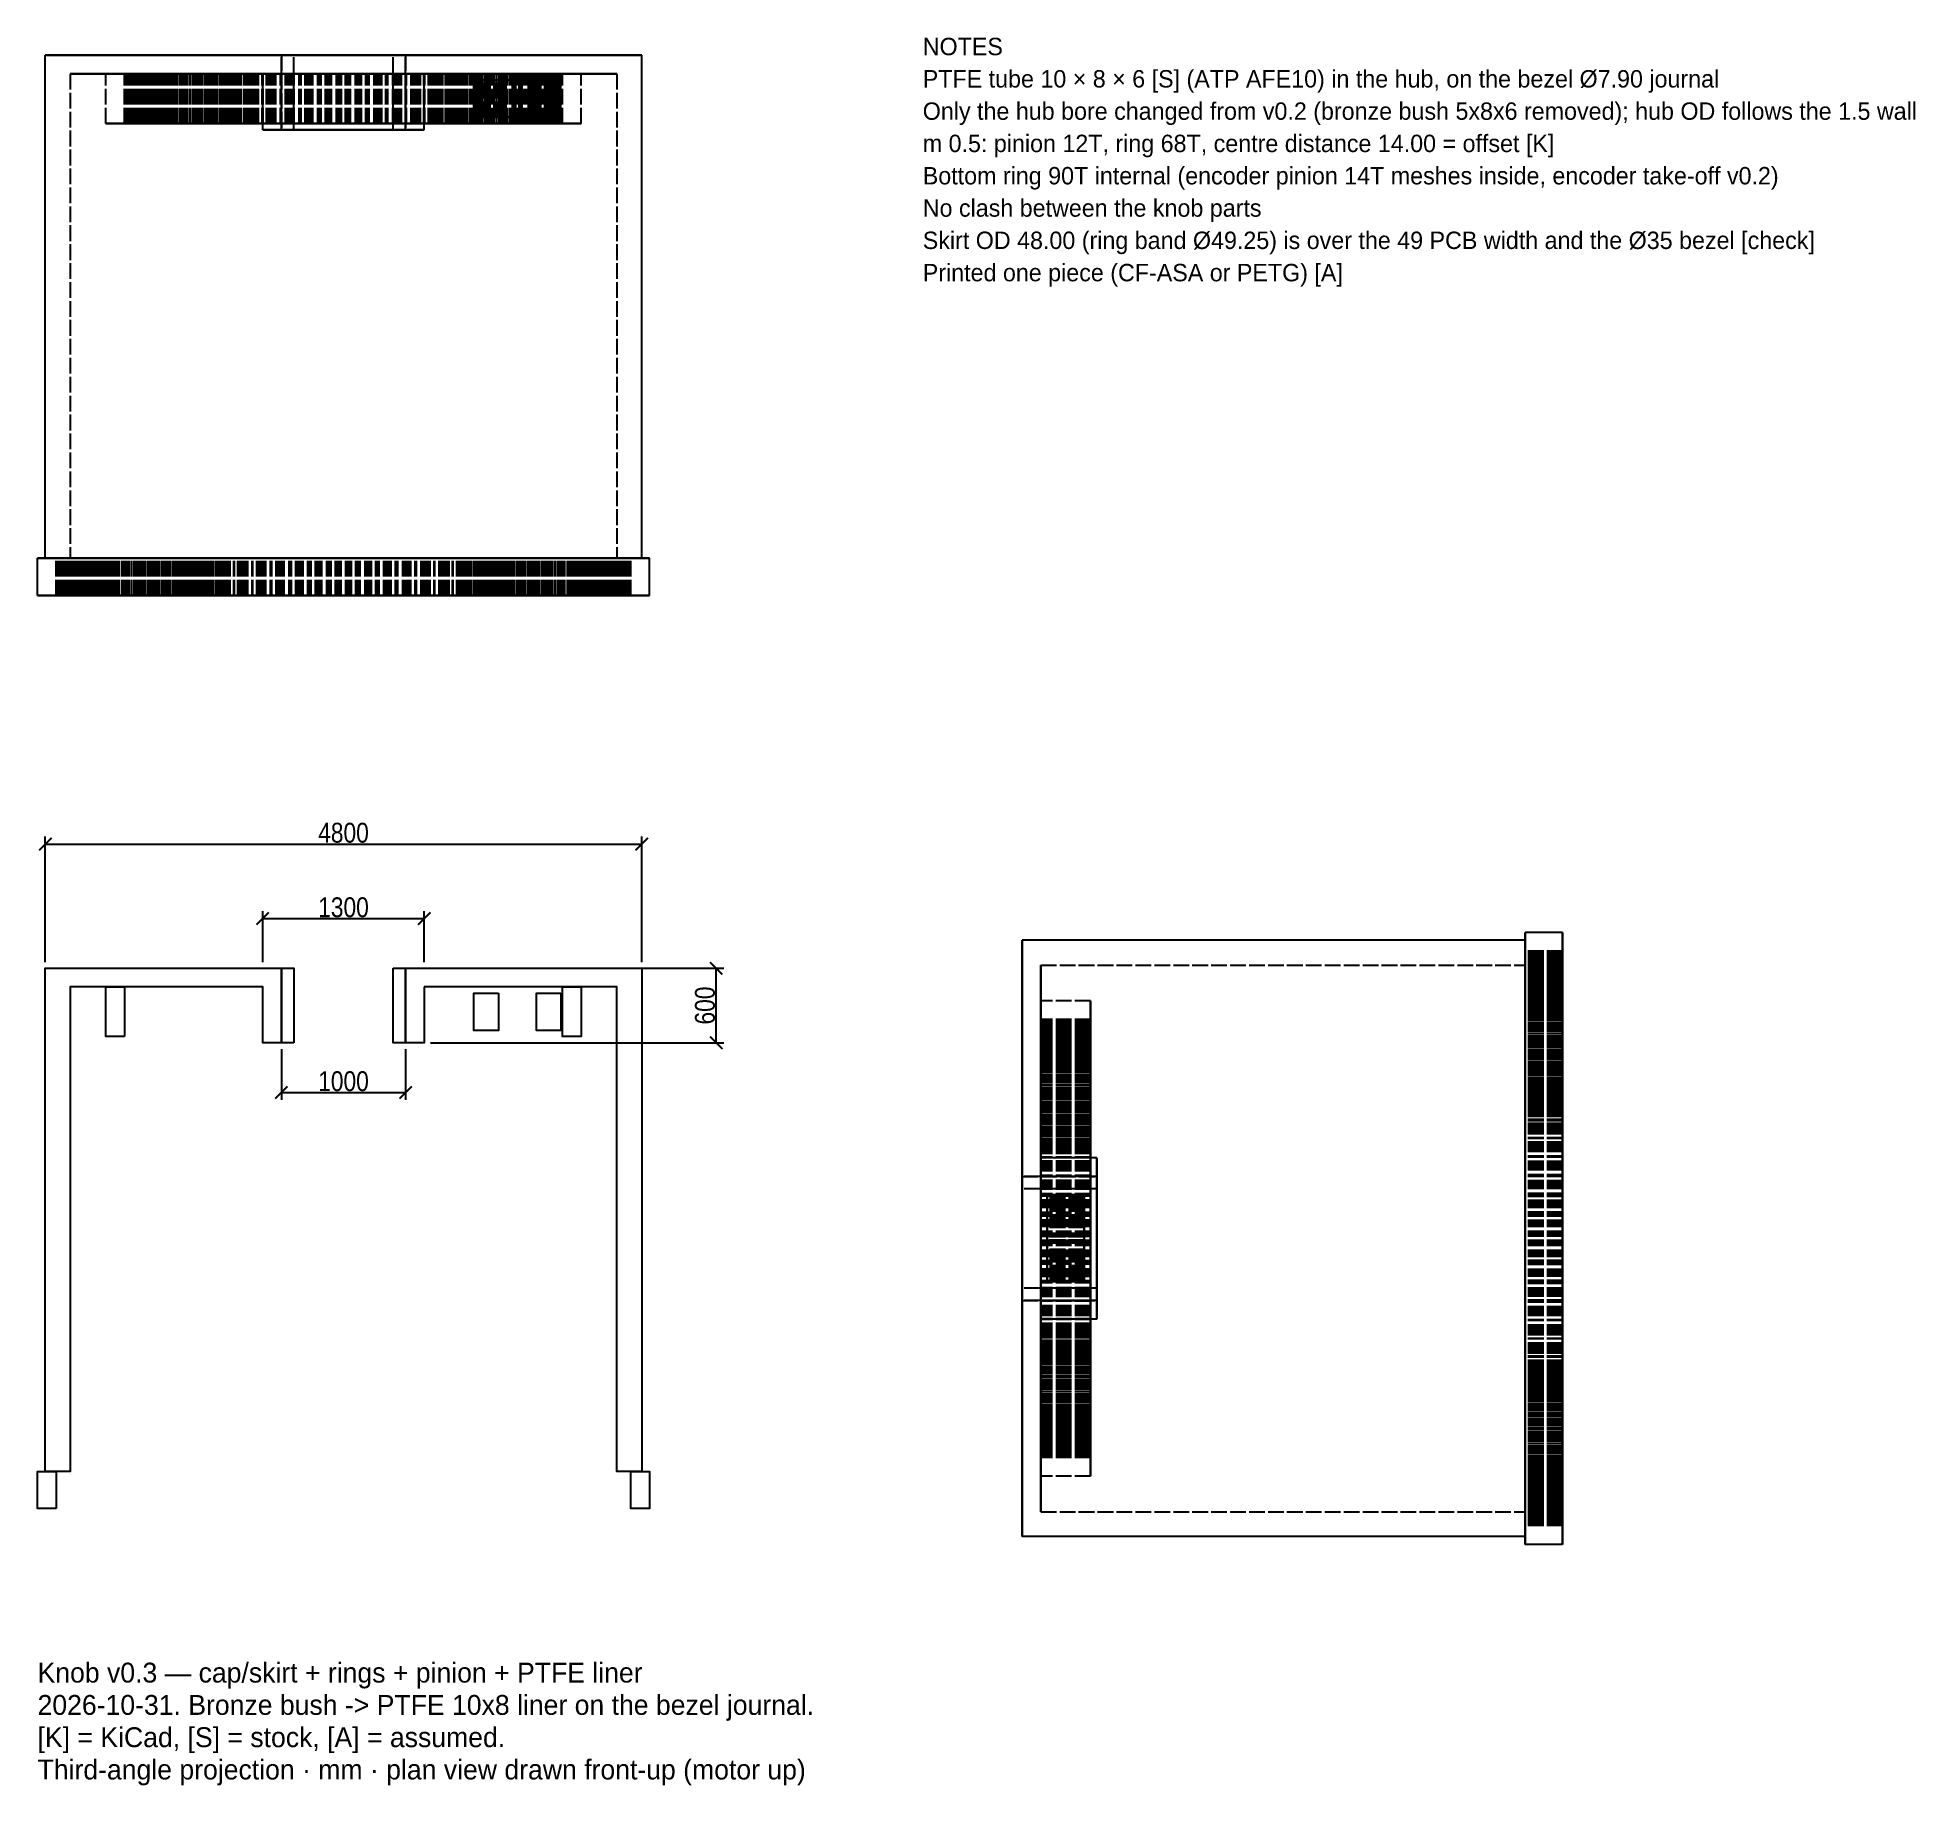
# Model space of a CAD drawing. Header units: millimetres. Extents: x -25 to 127, y -20 to 120.
import ezdxf

# ---------------------------------------------------------------- set-up
doc = ezdxf.new("R2010")
doc.units = ezdxf.units.MM
doc.linetypes.add('DASHED', pattern=[1.524, 1.27, -0.254])
for name, color, linetype in [('DIMS', 3, 'CONTINUOUS'), ('HIDDEN', 8, 'DASHED'), ('TEXT', 7, 'CONTINUOUS'), ('VISIBLE', 7, 'CONTINUOUS')]:
    doc.layers.add(name, color=color, linetype=linetype)
doc.styles.add('OpenSansCondensed-Light', font='OpenSansCondensed-Light.ttf')
doc.dimstyles.new('EZDXF', dxfattribs={"dimtxt": 0.25, "dimasz": 0.175, "dimexe": 0.375, "dimexo": 0.125, "dimgap": 0.1, "dimtad": 1, "dimlfac": 100, "dimzin": 12, "dimdsep": 46, "dimtxsty": 'OpenSansCondensed-Light', "dimblk": 'ARCHTICK', "dimcen": 2.5, "dimazin": 3, "dimtfac": 0.5, "dimtmove": 2, "dimatfit": 3})

msp = doc.modelspace()

# ---------------------------------------------------------------- texts
at = {"layer": 'TEXT'}
for s, height, p in [('NOTES', 1.4, (46.625, 119)), ('PTFE tube 10 × 8 × 6 [S] (ATP AFE10) in the hub, on the bezel Ø7.90 journal', 1.4, (46.625, 116.4)), ('Only the hub bore changed from v0.2 (bronze bush 5x8x6 removed); hub OD follows the 1.5 wall', 1.4, (46.625, 113.8)), ('m 0.5: pinion 12T, ring 68T, centre distance 14.00 = offset [K]', 1.4, (46.625, 111.2)), ('Bottom ring 90T internal (encoder pinion 14T meshes inside, encoder take-off v0.2)', 1.4, (46.625, 108.6)), ('No clash between the knob parts', 1.4, (46.625, 106)), ('Skirt OD 48.00 (ring band Ø49.25) is over the 49 PCB width and the Ø35 bezel [check]', 1.4, (46.625, 103.4)), ('Printed one piece (CF-ASA or PETG) [A]', 1.4, (46.625, 100.8)), ('Knob v0.3 — cap/skirt + rings + pinion + PTFE liner', 1.6, (-24.625, -12)), ('2026-10-31. Bronze bush -> PTFE 10x8 liner on the bezel journal.', 1.6, (-24.625, -14.6)), ('[K] = KiCad, [S] = stock, [A] = assumed.', 1.6, (-24.625, -17.2)), ('Third-angle projection · mm · plan view drawn front-up (motor up)', 1.6, (-24.625, -19.8))]:
    msp.add_text(s, height=height, dxfattribs=at).set_placement(p)

# ---------------------------------------------------------------- blocks, each defined once
blk = doc.blocks.new('_ARCHTICK')
at = {"color": 0, "linetype": 'BYBLOCK', "const_width": 0.15}
blk.add_lwpolyline([(-0.5, -0.5), (0.5, 0.5)], dxfattribs=at)

# ---------------------------------------------------------------- dimensions: what is measured, and where the dimension line sits
at = {"layer": 'DIMS'}
for base, p1, p2 in [((-24, 55.5), (-24, 45.5), (24, 45.5)), ((-6.5, 49.5), (-6.5, 45.5), (6.5, 45.5)), ((-5, 35.5), (-5, 39.5), (5, 39.5))]:
    msp.add_linear_dim(base=base, p1=p1, p2=p2, dimstyle='EZDXF', override={"dimtxt": 1.6, "dimasz": 1, "dimexe": 0.6, "dimexo": 0.5, "dimdec": 2}, dxfattribs=at).render()
msp.add_linear_dim(base=(30, 39.5), p1=(6.5, 39.5), p2=(6.5, 45.5), angle=90, dimstyle='EZDXF', override={"dimtxt": 1.6, "dimasz": 1, "dimexe": 0.6, "dimexo": 0.5, "dimdec": 2}, dxfattribs=at).render()

# ---------------------------------------------------------------- linework, layer by layer
at = {"layer": 'HIDDEN'}
for points in [[(-24, 119), (-23.2381, 119), (-22.47619, 119), (-21.71429, 119), (-20.95238, 119), (-20.19048, 119), (-19.42857, 119), (-18.66667, 119), (-17.90476, 119), (-17.14286, 119), (-16.38095, 119), (-15.61905, 119), (-14.85714, 119), (-14.09524, 119), (-13.33333, 119), (-12.57143, 119), (-11.80952, 119), (-11.04762, 119), (-10.28571, 119), (-9.52381, 119), (-8.7619, 119), (-8, 119), (-7.2381, 119), (-6.47619, 119), (-5.71429, 119), (-4.95238, 119), (-4.19048, 119), (-3.42857, 119), (-2.66667, 119), (-1.90476, 119), (-1.14286, 119), (-0.38095, 119), (0.38095, 119), (1.14286, 119), (1.90476, 119), (2.66667, 119), (3.42857, 119), (4.19048, 119), (4.95238, 119), (5.71429, 119), (6.47619, 119), (7.2381, 119), (8, 119), (8.7619, 119), (9.52381, 119), (10.28571, 119), (11.04762, 119), (11.80952, 119), (12.57143, 119), (13.33333, 119), (14.09524, 119), (14.85714, 119), (15.61905, 119), (16.38095, 119), (17.14286, 119), (17.90476, 119), (18.66667, 119), (19.42857, 119), (20.19048, 119), (20.95238, 119), (21.71429, 119), (22.47619, 119), (23.2381, 119), (24, 119)], [(5, 119), (4.84127, 119), (4.68254, 119), (4.52381, 119), (4.36508, 119), (4.20635, 119), (4.04762, 119), (3.88889, 119), (3.73016, 119), (3.57143, 119), (3.4127, 119), (3.25397, 119), (3.09524, 119), (2.93651, 119), (2.77778, 119), (2.61905, 119), (2.46032, 119), (2.30159, 119), (2.14286, 119), (1.98413, 119), (1.8254, 119), (1.66667, 119), (1.50794, 119), (1.34921, 119), (1.19048, 119), (1.03175, 119), (0.87302, 119), (0.71429, 119), (0.55556, 119), (0.39683, 119), (0.2381, 119), (0.07937, 119), (-0.07937, 119), (-0.2381, 119), (-0.39683, 119), (-0.55556, 119), (-0.71429, 119), (-0.87302, 119), (-1.03175, 119), (-1.19048, 119), (-1.34921, 119), (-1.50794, 119), (-1.66667, 119), (-1.8254, 119), (-1.98413, 119), (-2.14286, 119), (-2.30159, 119), (-2.46032, 119), (-2.61905, 119), (-2.77778, 119), (-2.93651, 119), (-3.09524, 119), (-3.25397, 119), (-3.4127, 119), (-3.57143, 119), (-3.73016, 119), (-3.88889, 119), (-4.04762, 119), (-4.20635, 119), (-4.36508, 119), (-4.52381, 119), (-4.68254, 119), (-4.84127, 119), (-5, 119)], [(-5, 119), (-4.84127, 119), (-4.68254, 119), (-4.52381, 119), (-4.36508, 119), (-4.20635, 119), (-4.04762, 119), (-3.88889, 119), (-3.73016, 119), (-3.57143, 119), (-3.4127, 119), (-3.25397, 119), (-3.09524, 119), (-2.93651, 119), (-2.77778, 119), (-2.61905, 119), (-2.46032, 119), (-2.30159, 119), (-2.14286, 119), (-1.98413, 119), (-1.8254, 119), (-1.66667, 119), (-1.50794, 119), (-1.34921, 119), (-1.19048, 119), (-1.03175, 119), (-0.87302, 119), (-0.71429, 119), (-0.55556, 119), (-0.39683, 119), (-0.2381, 119), (-0.07937, 119), (0.07937, 119), (0.2381, 119), (0.39683, 119), (0.55556, 119), (0.71429, 119), (0.87302, 119), (1.03175, 119), (1.19048, 119), (1.34921, 119), (1.50794, 119), (1.66667, 119), (1.8254, 119), (1.98413, 119), (2.14286, 119), (2.30159, 119), (2.46032, 119), (2.61905, 119), (2.77778, 119), (2.93651, 119), (3.09524, 119), (3.25397, 119), (3.4127, 119), (3.57143, 119), (3.73016, 119), (3.88889, 119), (4.04762, 119), (4.20635, 119), (4.36508, 119), (4.52381, 119), (4.68254, 119), (4.84127, 119), (5, 119)], [(5, 119), (4.84127, 119), (4.68254, 119), (4.52381, 119), (4.36508, 119), (4.20635, 119), (4.04762, 119), (3.88889, 119), (3.73016, 119), (3.57143, 119), (3.4127, 119), (3.25397, 119), (3.09524, 119), (2.93651, 119), (2.77778, 119), (2.61905, 119), (2.46032, 119), (2.30159, 119), (2.14286, 119), (1.98413, 119), (1.8254, 119), (1.66667, 119), (1.50794, 119), (1.34921, 119), (1.19048, 119), (1.03175, 119), (0.87302, 119), (0.71429, 119), (0.55556, 119), (0.39683, 119), (0.2381, 119), (0.07937, 119), (-0.07937, 119), (-0.2381, 119), (-0.39683, 119), (-0.55556, 119), (-0.71429, 119), (-0.87302, 119), (-1.03175, 119), (-1.19048, 119), (-1.34921, 119), (-1.50794, 119), (-1.66667, 119), (-1.8254, 119), (-1.98413, 119), (-2.14286, 119), (-2.30159, 119), (-2.46032, 119), (-2.61905, 119), (-2.77778, 119), (-2.93651, 119), (-3.09524, 119), (-3.25397, 119), (-3.4127, 119), (-3.57143, 119), (-3.73016, 119), (-3.88889, 119), (-4.04762, 119), (-4.20635, 119), (-4.36508, 119), (-4.52381, 119), (-4.68254, 119), (-4.84127, 119), (-5, 119)], [(-5, 119), (-4.84127, 119), (-4.68254, 119), (-4.52381, 119), (-4.36508, 119), (-4.20635, 119), (-4.04762, 119), (-3.88889, 119), (-3.73016, 119), (-3.57143, 119), (-3.4127, 119), (-3.25397, 119), (-3.09524, 119), (-2.93651, 119), (-2.77778, 119), (-2.61905, 119), (-2.46032, 119), (-2.30159, 119), (-2.14286, 119), (-1.98413, 119), (-1.8254, 119), (-1.66667, 119), (-1.50794, 119), (-1.34921, 119), (-1.19048, 119), (-1.03175, 119), (-0.87302, 119), (-0.71429, 119), (-0.55556, 119), (-0.39683, 119), (-0.2381, 119), (-0.07937, 119), (0.07937, 119), (0.2381, 119), (0.39683, 119), (0.55556, 119), (0.71429, 119), (0.87302, 119), (1.03175, 119), (1.19048, 119), (1.34921, 119), (1.50794, 119), (1.66667, 119), (1.8254, 119), (1.98413, 119), (2.14286, 119), (2.30159, 119), (2.46032, 119), (2.61905, 119), (2.77778, 119), (2.93651, 119), (3.09524, 119), (3.25397, 119), (3.4127, 119), (3.57143, 119), (3.73016, 119), (3.88889, 119), (4.04762, 119), (4.20635, 119), (4.36508, 119), (4.52381, 119), (4.68254, 119), (4.84127, 119), (5, 119)], [(-5, 119), (-5, 113)], [(-5, 113), (-5, 119)], [(4, 119), (3.87302, 119), (3.74603, 119), (3.61905, 119), (3.49206, 119), (3.36508, 119), (3.2381, 119), (3.11111, 119), (2.98413, 119), (2.85714, 119), (2.73016, 119), (2.60317, 119), (2.47619, 119), (2.34921, 119), (2.22222, 119), (2.09524, 119), (1.96825, 119), (1.84127, 119), (1.71429, 119), (1.5873, 119), (1.46032, 119), (1.33333, 119), (1.20635, 119), (1.07937, 119), (0.95238, 119), (0.8254, 119), (0.69841, 119), (0.57143, 119), (0.44444, 119), (0.31746, 119), (0.19048, 119), (0.06349, 119), (-0.06349, 119), (-0.19048, 119), (-0.31746, 119), (-0.44444, 119), (-0.57143, 119), (-0.69841, 119), (-0.8254, 119), (-0.95238, 119), (-1.07937, 119), (-1.20635, 119), (-1.33333, 119), (-1.46032, 119), (-1.5873, 119), (-1.71429, 119), (-1.84127, 119), (-1.96825, 119), (-2.09524, 119), (-2.22222, 119), (-2.34921, 119), (-2.47619, 119), (-2.60317, 119), (-2.73016, 119), (-2.85714, 119), (-2.98413, 119), (-3.11111, 119), (-3.2381, 119), (-3.36508, 119), (-3.49206, 119), (-3.61905, 119), (-3.74603, 119), (-3.87302, 119), (-4, 119)], [(-4, 119), (-3.87302, 119), (-3.74603, 119), (-3.61905, 119), (-3.49206, 119), (-3.36508, 119), (-3.2381, 119), (-3.11111, 119), (-2.98413, 119), (-2.85714, 119), (-2.73016, 119), (-2.60317, 119), (-2.47619, 119), (-2.34921, 119), (-2.22222, 119), (-2.09524, 119), (-1.96825, 119), (-1.84127, 119), (-1.71429, 119), (-1.5873, 119), (-1.46032, 119), (-1.33333, 119), (-1.20635, 119), (-1.07937, 119), (-0.95238, 119), (-0.8254, 119), (-0.69841, 119), (-0.57143, 119), (-0.44444, 119), (-0.31746, 119), (-0.19048, 119), (-0.06349, 119), (0.06349, 119), (0.19048, 119), (0.31746, 119), (0.44444, 119), (0.57143, 119), (0.69841, 119), (0.8254, 119), (0.95238, 119), (1.07937, 119), (1.20635, 119), (1.33333, 119), (1.46032, 119), (1.5873, 119), (1.71429, 119), (1.84127, 119), (1.96825, 119), (2.09524, 119), (2.22222, 119), (2.34921, 119), (2.47619, 119), (2.60317, 119), (2.73016, 119), (2.85714, 119), (2.98413, 119), (3.11111, 119), (3.2381, 119), (3.36508, 119), (3.49206, 119), (3.61905, 119), (3.74603, 119), (3.87302, 119), (4, 119)], [(-4, 113), (-4, 119)], [(4, 113), (4, 119)], [(5, 119), (5, 113)], [(5, 113), (5, 119)], [(22, 117.5), (21.30159, 117.5), (20.60317, 117.5), (19.90476, 117.5), (19.20635, 117.5), (18.50794, 117.5), (17.80952, 117.5), (17.11111, 117.5), (16.4127, 117.5), (15.71429, 117.5), (15.01587, 117.5), (14.31746, 117.5), (13.61905, 117.5), (12.92063, 117.5), (12.22222, 117.5), (11.52381, 117.5), (10.8254, 117.5), (10.12698, 117.5), (9.42857, 117.5), (8.73016, 117.5), (8.03175, 117.5), (7.33333, 117.5), (6.63492, 117.5), (5.93651, 117.5), (5.2381, 117.5), (4.53968, 117.5), (3.84127, 117.5), (3.14286, 117.5), (2.44444, 117.5), (1.74603, 117.5), (1.04762, 117.5), (0.34921, 117.5), (-0.34921, 117.5), (-1.04762, 117.5), (-1.74603, 117.5), (-2.44444, 117.5), (-3.14286, 117.5), (-3.84127, 117.5), (-4.53968, 117.5), (-5.2381, 117.5), (-5.93651, 117.5), (-6.63492, 117.5), (-7.33333, 117.5), (-8.03175, 117.5), (-8.73016, 117.5), (-9.42857, 117.5), (-10.12698, 117.5), (-10.8254, 117.5), (-11.52381, 117.5), (-12.22222, 117.5), (-12.92063, 117.5), (-13.61905, 117.5), (-14.31746, 117.5), (-15.01587, 117.5), (-15.71429, 117.5), (-16.4127, 117.5), (-17.11111, 117.5), (-17.80952, 117.5), (-18.50794, 117.5), (-19.20635, 117.5), (-19.90476, 117.5), (-20.60317, 117.5), (-21.30159, 117.5), (-22, 117.5)], [(-22, 117.5), (-21.30159, 117.5), (-20.60317, 117.5), (-19.90476, 117.5), (-19.20635, 117.5), (-18.50794, 117.5), (-17.80952, 117.5), (-17.11111, 117.5), (-16.4127, 117.5), (-15.71429, 117.5), (-15.01587, 117.5), (-14.31746, 117.5), (-13.61905, 117.5), (-12.92063, 117.5), (-12.22222, 117.5), (-11.52381, 117.5), (-10.8254, 117.5), (-10.12698, 117.5), (-9.42857, 117.5), (-8.73016, 117.5), (-8.03175, 117.5), (-7.33333, 117.5), (-6.63492, 117.5), (-5.93651, 117.5), (-5.2381, 117.5), (-4.53968, 117.5), (-3.84127, 117.5), (-3.14286, 117.5), (-2.44444, 117.5), (-1.74603, 117.5), (-1.04762, 117.5), (-0.34921, 117.5), (0.34921, 117.5), (1.04762, 117.5), (1.74603, 117.5), (2.44444, 117.5), (3.14286, 117.5), (3.84127, 117.5), (4.53968, 117.5), (5.2381, 117.5), (5.93651, 117.5), (6.63492, 117.5), (7.33333, 117.5), (8.03175, 117.5), (8.73016, 117.5), (9.42857, 117.5), (10.12698, 117.5), (10.8254, 117.5), (11.52381, 117.5), (12.22222, 117.5), (12.92063, 117.5), (13.61905, 117.5), (14.31746, 117.5), (15.01587, 117.5), (15.71429, 117.5), (16.4127, 117.5), (17.11111, 117.5), (17.80952, 117.5), (18.50794, 117.5), (19.20635, 117.5), (19.90476, 117.5), (20.60317, 117.5), (21.30159, 117.5), (22, 117.5)], [(-22, 117.5), (-22, 78.5)], [(19.125, 117.5), (18.51786, 117.5), (17.91071, 117.5), (17.30357, 117.5), (16.69643, 117.5), (16.08929, 117.5), (15.48214, 117.5), (14.875, 117.5), (14.26786, 117.5), (13.66071, 117.5), (13.05357, 117.5), (12.44643, 117.5), (11.83929, 117.5), (11.23214, 117.5), (10.625, 117.5), (10.01786, 117.5), (9.41071, 117.5), (8.80357, 117.5), (8.19643, 117.5), (7.58929, 117.5), (6.98214, 117.5), (6.375, 117.5), (5.76786, 117.5), (5.16071, 117.5), (4.55357, 117.5), (3.94643, 117.5), (3.33929, 117.5), (2.73214, 117.5), (2.125, 117.5), (1.51786, 117.5), (0.91071, 117.5), (0.30357, 117.5), (-0.30357, 117.5), (-0.91071, 117.5), (-1.51786, 117.5), (-2.125, 117.5), (-2.73214, 117.5), (-3.33929, 117.5), (-3.94643, 117.5), (-4.55357, 117.5), (-5.16071, 117.5), (-5.76786, 117.5), (-6.375, 117.5), (-6.98214, 117.5), (-7.58929, 117.5), (-8.19643, 117.5), (-8.80357, 117.5), (-9.41071, 117.5), (-10.01786, 117.5), (-10.625, 117.5), (-11.23214, 117.5), (-11.83929, 117.5), (-12.44643, 117.5), (-13.05357, 117.5), (-13.66071, 117.5), (-14.26786, 117.5), (-14.875, 117.5), (-15.48214, 117.5), (-16.08929, 117.5), (-16.69643, 117.5), (-17.30357, 117.5), (-17.91071, 117.5), (-18.51786, 117.5), (-19.125, 117.5)], [(-19.125, 117.5), (-18.51786, 117.5), (-17.91071, 117.5), (-17.30357, 117.5), (-16.69643, 117.5), (-16.08929, 117.5), (-15.48214, 117.5), (-14.875, 117.5), (-14.26786, 117.5), (-13.66071, 117.5), (-13.05357, 117.5), (-12.44643, 117.5), (-11.83929, 117.5), (-11.23214, 117.5), (-10.625, 117.5), (-10.01786, 117.5), (-9.41071, 117.5), (-8.80357, 117.5), (-8.19643, 117.5), (-7.58929, 117.5), (-6.98214, 117.5), (-6.375, 117.5), (-5.76786, 117.5), (-5.16071, 117.5), (-4.55357, 117.5), (-3.94643, 117.5), (-3.33929, 117.5), (-2.73214, 117.5), (-2.125, 117.5), (-1.51786, 117.5), (-0.91071, 117.5), (-0.30357, 117.5), (0.30357, 117.5), (0.91071, 117.5), (1.51786, 117.5), (2.125, 117.5), (2.73214, 117.5), (3.33929, 117.5), (3.94643, 117.5), (4.55357, 117.5), (5.16071, 117.5), (5.76786, 117.5), (6.375, 117.5), (6.98214, 117.5), (7.58929, 117.5), (8.19643, 117.5), (8.80357, 117.5), (9.41071, 117.5), (10.01786, 117.5), (10.625, 117.5), (11.23214, 117.5), (11.83929, 117.5), (12.44643, 117.5), (13.05357, 117.5), (13.66071, 117.5), (14.26786, 117.5), (14.875, 117.5), (15.48214, 117.5), (16.08929, 117.5), (16.69643, 117.5), (17.30357, 117.5), (17.91071, 117.5), (18.51786, 117.5), (19.125, 117.5)], [(-19.125, 113.5), (-19.125, 117.5)], [(-17.4357, 117.5), (-17.6242, 117.5)], [(-17.6242, 117.5), (-17.4357, 117.5)], [(-17.6242, 113.5), (-17.6242, 117.5)], [(-17.6242, 113.5), (-17.6242, 117.5)], [(-17.53352, 117.5), (-17.56452, 117.5)], [(-17.56452, 117.5), (-17.38444, 117.5)], [(-17.38444, 117.5), (-17.56452, 117.5)], [(-17.56452, 117.5), (-17.53352, 117.5)], [(-17.56452, 113.5), (-17.56452, 117.5)], [(-17.56452, 113.5), (-17.56452, 117.5)], [(-17.33821, 117.5), (-17.53352, 117.5)], [(-17.53352, 117.5), (-17.33821, 117.5)], [(-17.53352, 113.5), (-17.53352, 117.5)], [(-17.53352, 113.5), (-17.53352, 117.5)], [(-17.24691, 117.5), (-17.4357, 117.5)], [(-17.4357, 117.5), (-17.24691, 117.5)], [(-17.4357, 113.5), (-17.4357, 117.5)], [(-17.4357, 113.5), (-17.4357, 117.5)], [(-17.38444, 117.5), (-17.20347, 117.5)], [(-17.20347, 117.5), (-17.38444, 117.5)], [(-17.38444, 113.5), (-17.38444, 117.5)], [(-17.38444, 113.5), (-17.38444, 117.5)], [(-17.29325, 117.5), (-17.35498, 117.5)], [(-17.35498, 117.5), (-17.18485, 117.5)], [(-17.18485, 117.5), (-17.35498, 117.5)], [(-17.35498, 117.5), (-17.29325, 117.5)], [(-17.35498, 113.5), (-17.35498, 117.5)], [(-17.35498, 113.5), (-17.35498, 117.5)], [(-17.1432, 117.5), (-17.33821, 117.5)], [(-17.33821, 117.5), (-17.1432, 117.5)], [(-17.33821, 113.5), (-17.33821, 117.5)], [(-17.33821, 113.5), (-17.33821, 117.5)], [(-17.0928, 117.5), (-17.29325, 117.5)], [(-17.29325, 117.5), (-17.0928, 117.5)], [(-17.29325, 113.5), (-17.29325, 117.5)], [(-17.29325, 113.5), (-17.29325, 117.5)], [(-17.0579, 117.5), (-17.24691, 117.5)], [(-17.24691, 117.5), (-17.0579, 117.5)], [(-17.24691, 113.5), (-17.24691, 117.5)], [(-17.24691, 113.5), (-17.24691, 117.5)], [(-17.20347, 117.5), (-17.02168, 117.5)], [(-17.02168, 117.5), (-17.20347, 117.5)], [(-17.20347, 113.5), (-17.20347, 117.5)], [(-17.20347, 113.5), (-17.20347, 117.5)], [(-17.18485, 117.5), (-17.01326, 117.5)], [(-17.01326, 117.5), (-17.18485, 117.5)], [(-17.18485, 113.5), (-17.18485, 117.5)], [(-17.18485, 113.5), (-17.18485, 117.5)], [(-16.94859, 117.5), (-17.1432, 117.5)], [(-17.1432, 117.5), (-16.94859, 117.5)], [(-17.1432, 113.5), (-17.1432, 117.5)], [(-17.1432, 113.5), (-17.1432, 117.5)], [(-16.89323, 117.5), (-17.0928, 117.5)], [(-17.0928, 117.5), (-16.89323, 117.5)], [(-17.0928, 113.5), (-17.0928, 117.5)], [(-17.0928, 113.5), (-17.0928, 117.5)], [(-16.86877, 117.5), (-17.0579, 117.5)], [(-17.0579, 117.5), (-16.86877, 117.5)], [(-17.0579, 113.5), (-17.0579, 117.5)], [(-17.0579, 113.5), (-17.0579, 117.5)], [(-17.02168, 117.5), (-16.83911, 117.5)], [(-16.83911, 117.5), (-17.02168, 117.5)], [(-17.02168, 113.5), (-17.02168, 117.5)], [(-17.02168, 113.5), (-17.02168, 117.5)], [(-17.01326, 117.5), (-16.84023, 117.5)], [(-16.84023, 117.5), (-17.01326, 117.5)], [(-17.01326, 113.5), (-17.01326, 117.5)], [(-17.01326, 113.5), (-17.01326, 117.5)], [(-16.90543, 117.5), (-16.99738, 117.5)], [(-16.99738, 117.5), (-16.83865, 117.5)], [(-16.83865, 117.5), (-16.99738, 117.5)], [(-16.99738, 117.5), (-16.90543, 117.5)], [(-16.99738, 113.5), (-16.99738, 117.5)], [(-16.99738, 113.5), (-16.99738, 117.5)], [(-16.75451, 117.5), (-16.94859, 117.5)], [(-16.94859, 117.5), (-16.75451, 117.5)], [(-16.94859, 113.5), (-16.94859, 117.5)], [(-16.94859, 113.5), (-16.94859, 117.5)], [(-16.70155, 117.5), (-16.90543, 117.5)], [(-16.90543, 117.5), (-16.70155, 117.5)], [(-16.90543, 113.5), (-16.90543, 117.5)], [(-16.90543, 113.5), (-16.90543, 117.5)], [(-16.69468, 117.5), (-16.89323, 117.5)], [(-16.89323, 117.5), (-16.69468, 117.5)], [(-16.89323, 113.5), (-16.89323, 117.5)], [(-16.89323, 113.5), (-16.89323, 117.5)], [(-16.6796, 117.5), (-16.86877, 117.5)], [(-16.86877, 117.5), (-16.6796, 117.5)], [(-16.86877, 113.5), (-16.86877, 117.5)], [(-16.86877, 113.5), (-16.86877, 117.5)], [(-16.84023, 117.5), (-16.66579, 117.5)], [(-16.66579, 117.5), (-16.84023, 117.5)], [(-16.84023, 113.5), (-16.84023, 117.5)], [(-16.84023, 113.5), (-16.84023, 117.5)], [(-16.83911, 117.5), (-16.65581, 117.5)], [(-16.65581, 117.5), (-16.83911, 117.5)], [(-16.83911, 113.5), (-16.83911, 117.5)], [(-16.83911, 113.5), (-16.83911, 117.5)], [(-16.83865, 117.5), (-16.6779, 117.5)], [(-16.6779, 117.5), (-16.83865, 117.5)], [(-16.83865, 113.5), (-16.83865, 117.5)], [(-16.83865, 113.5), (-16.83865, 117.5)], [(-16.56109, 117.5), (-16.75451, 117.5)], [(-16.75451, 117.5), (-16.56109, 117.5)], [(-16.75451, 113.5), (-16.75451, 117.5)], [(-16.75451, 113.5), (-16.75451, 117.5)], [(-16.49914, 117.5), (-16.70155, 117.5)], [(-16.70155, 117.5), (-16.49914, 117.5)], [(-16.70155, 113.5), (-16.70155, 117.5)], [(-16.70155, 113.5), (-16.70155, 117.5)], [(-16.49731, 117.5), (-16.69468, 117.5)], [(-16.69468, 117.5), (-16.49731, 117.5)], [(-16.69468, 113.5), (-16.69468, 117.5)], [(-16.69468, 113.5), (-16.69468, 117.5)], [(-16.4905, 117.5), (-16.6796, 117.5)], [(-16.6796, 117.5), (-16.4905, 117.5)], [(-16.6796, 113.5), (-16.6796, 117.5)], [(-16.6796, 113.5), (-16.6796, 117.5)], [(-16.6779, 117.5), (-16.51511, 117.5)], [(-16.51511, 117.5), (-16.6779, 117.5)], [(-16.6779, 113.5), (-16.6779, 117.5)], [(-16.6779, 113.5), (-16.6779, 117.5)], [(-16.66579, 117.5), (-16.48992, 117.5)], [(-16.48992, 117.5), (-16.66579, 117.5)], [(-16.66579, 113.5), (-16.66579, 117.5)], [(-16.66579, 113.5), (-16.66579, 117.5)], [(-16.65581, 117.5), (-16.47181, 117.5)], [(-16.47181, 117.5), (-16.65581, 117.5)], [(-16.65581, 113.5), (-16.65581, 117.5)], [(-16.65581, 113.5), (-16.65581, 117.5)], [(-16.3685, 117.5), (-16.56109, 117.5)], [(-16.56109, 117.5), (-16.3685, 117.5)], [(-16.56109, 113.5), (-16.56109, 117.5)], [(-16.56109, 113.5), (-16.56109, 117.5)], [(-16.51511, 117.5), (-16.35028, 117.5)], [(-16.35028, 117.5), (-16.51511, 117.5)], [(-16.51511, 113.5), (-16.51511, 117.5)], [(-16.51511, 113.5), (-16.51511, 117.5)], [(-16.29834, 117.5), (-16.49914, 117.5)], [(-16.49914, 117.5), (-16.29834, 117.5)], [(-16.49914, 113.5), (-16.49914, 117.5)], [(-16.49914, 113.5), (-16.49914, 117.5)], [(-16.30129, 117.5), (-16.49731, 117.5)], [(-16.49731, 117.5), (-16.30129, 117.5)], [(-16.49731, 113.5), (-16.49731, 117.5)], [(-16.49731, 113.5), (-16.49731, 117.5)], [(-16.37339, 117.5), (-16.49476, 117.5)], [(-16.49476, 117.5), (-16.3488, 117.5)], [(-16.3488, 117.5), (-16.49476, 117.5)], [(-16.49476, 117.5), (-16.37339, 117.5)], [(-16.49476, 113.5), (-16.49476, 117.5)], [(-16.49476, 113.5), (-16.49476, 117.5)], [(-16.47181, 117.5), (-16.4905, 117.5)], [(-16.4905, 117.5), (-16.47181, 117.5)], [(-16.4905, 113.5), (-16.4905, 117.5)], [(-16.4905, 113.5), (-16.4905, 117.5)], [(-16.48992, 117.5), (-16.31259, 117.5)], [(-16.31259, 117.5), (-16.48992, 117.5)], [(-16.48992, 113.5), (-16.48992, 117.5)], [(-16.48992, 113.5), (-16.48992, 117.5)], [(-16.47181, 113.5), (-16.47181, 117.5)], [(-16.47181, 113.5), (-16.47181, 117.5)], [(-16.16782, 117.5), (-16.37339, 117.5)], [(-16.37339, 117.5), (-16.16782, 117.5)], [(-16.37339, 113.5), (-16.37339, 117.5)], [(-16.37339, 113.5), (-16.37339, 117.5)], [(-16.31259, 117.5), (-16.3685, 117.5)], [(-16.3685, 117.5), (-16.31259, 117.5)], [(-16.3685, 113.5), (-16.3685, 117.5)], [(-16.3685, 113.5), (-16.3685, 117.5)], [(-16.35028, 117.5), (-16.18334, 117.5)], [(-16.18334, 117.5), (-16.35028, 117.5)], [(-16.35028, 113.5), (-16.35028, 117.5)], [(-16.35028, 113.5), (-16.35028, 117.5)], [(-16.3488, 117.5), (-16.20025, 117.5)], [(-16.20025, 117.5), (-16.3488, 117.5)], [(-16.3488, 113.5), (-16.3488, 117.5)], [(-16.3488, 113.5), (-16.3488, 117.5)], [(-16.31259, 113.5), (-16.31259, 117.5)], [(-16.31259, 113.5), (-16.31259, 117.5)], [(-16.10685, 117.5), (-16.30129, 117.5)], [(-16.30129, 117.5), (-16.10685, 117.5)], [(-16.30129, 113.5), (-16.30129, 117.5)], [(-16.30129, 113.5), (-16.30129, 117.5)], [(-16.09936, 117.5), (-16.29834, 117.5)], [(-16.29834, 117.5), (-16.09936, 117.5)], [(-16.29834, 113.5), (-16.29834, 117.5)], [(-16.29834, 113.5), (-16.29834, 117.5)], [(-16.20025, 117.5), (-16.04909, 117.5)], [(-16.04909, 117.5), (-16.20025, 117.5)], [(-16.20025, 113.5), (-16.20025, 117.5)], [(-16.20025, 113.5), (-16.20025, 117.5)], [(-16.18334, 117.5), (-16.01419, 117.5)], [(-16.01419, 117.5), (-16.18334, 117.5)], [(-16.18334, 113.5), (-16.18334, 117.5)], [(-16.18334, 113.5), (-16.18334, 117.5)], [(-15.96428, 117.5), (-16.16782, 117.5)], [(-16.16782, 117.5), (-15.96428, 117.5)], [(-16.16782, 113.5), (-16.16782, 117.5)], [(-16.16782, 113.5), (-16.16782, 117.5)], [(-16.01419, 117.5), (-16.10685, 117.5)], [(-16.10685, 117.5), (-16.01419, 117.5)], [(-16.10685, 113.5), (-16.10685, 117.5)], [(-16.10685, 113.5), (-16.10685, 117.5)], [(-15.90241, 117.5), (-16.09936, 117.5)], [(-16.09936, 117.5), (-15.90241, 117.5)], [(-16.09936, 113.5), (-16.09936, 117.5)], [(-16.09936, 113.5), (-16.09936, 117.5)], [(-16.04909, 117.5), (-15.89527, 117.5)], [(-15.89527, 117.5), (-16.04909, 117.5)], [(-16.04909, 113.5), (-16.04909, 117.5)], [(-16.04909, 113.5), (-16.04909, 117.5)], [(-16.01419, 113.5), (-16.01419, 117.5)], [(-16.01419, 113.5), (-16.01419, 117.5)], [(-15.76295, 117.5), (-15.96428, 117.5)], [(-15.96428, 117.5), (-15.76295, 117.5)], [(-15.96428, 113.5), (-15.96428, 117.5)], [(-15.96428, 113.5), (-15.96428, 117.5)], [(-15.70778, 117.5), (-15.90241, 117.5)], [(-15.90241, 117.5), (-15.70778, 117.5)], [(-15.90241, 113.5), (-15.90241, 117.5)], [(-15.90241, 113.5), (-15.90241, 117.5)], [(-15.89527, 117.5), (-15.73869, 117.5)], [(-15.73869, 117.5), (-15.89527, 117.5)], [(-15.89527, 113.5), (-15.89527, 117.5)], [(-15.89527, 113.5), (-15.89527, 117.5)], [(-15.70166, 117.5), (-15.85142, 117.5)], [(-15.85142, 117.5), (-15.71945, 117.5)], [(-15.71945, 117.5), (-15.85142, 117.5)], [(-15.85142, 117.5), (-15.70166, 117.5)], [(-15.85142, 113.5), (-15.85142, 117.5)], [(-15.85142, 113.5), (-15.85142, 117.5)], [(-15.56405, 117.5), (-15.76295, 117.5)], [(-15.76295, 117.5), (-15.56405, 117.5)], [(-15.76295, 113.5), (-15.76295, 117.5)], [(-15.76295, 113.5), (-15.76295, 117.5)], [(-15.73869, 117.5), (-15.57917, 117.5)], [(-15.57917, 117.5), (-15.73869, 117.5)], [(-15.73869, 113.5), (-15.73869, 117.5)], [(-15.73869, 113.5), (-15.73869, 117.5)], [(-15.71945, 117.5), (-15.58438, 117.5)], [(-15.58438, 117.5), (-15.71945, 117.5)], [(-15.71945, 113.5), (-15.71945, 117.5)], [(-15.71945, 113.5), (-15.71945, 117.5)], [(-15.57917, 117.5), (-15.70778, 117.5)], [(-15.70778, 117.5), (-15.57917, 117.5)], [(-15.70778, 113.5), (-15.70778, 117.5)], [(-15.70778, 113.5), (-15.70778, 117.5)], [(-15.49615, 117.5), (-15.70166, 117.5)], [(-15.70166, 117.5), (-15.49615, 117.5)], [(-15.70166, 113.5), (-15.70166, 117.5)], [(-15.70166, 113.5), (-15.70166, 117.5)], [(-15.58438, 117.5), (-15.44615, 117.5)], [(-15.44615, 117.5), (-15.58438, 117.5)], [(-15.58438, 113.5), (-15.58438, 117.5)], [(-15.58438, 113.5), (-15.58438, 117.5)], [(-15.57917, 113.5), (-15.57917, 117.5)], [(-15.57917, 113.5), (-15.57917, 117.5)], [(-15.36785, 117.5), (-15.56405, 117.5)], [(-15.56405, 117.5), (-15.36785, 117.5)], [(-15.56405, 113.5), (-15.56405, 117.5)], [(-15.56405, 113.5), (-15.56405, 117.5)], [(-15.29322, 117.5), (-15.49615, 117.5)], [(-15.49615, 117.5), (-15.29322, 117.5)], [(-15.49615, 113.5), (-15.49615, 117.5)], [(-15.49615, 113.5), (-15.49615, 117.5)], [(-15.44615, 117.5), (-15.30465, 117.5)], [(-15.30465, 117.5), (-15.44615, 117.5)], [(-15.44615, 113.5), (-15.44615, 117.5)], [(-15.44615, 113.5), (-15.44615, 117.5)], [(-15.1747, 117.5), (-15.36785, 117.5)], [(-15.36785, 117.5), (-15.1747, 117.5)], [(-15.36785, 113.5), (-15.36785, 117.5)], [(-15.36785, 113.5), (-15.36785, 117.5)], [(-15.30465, 117.5), (-15.15976, 117.5)], [(-15.15976, 117.5), (-15.30465, 117.5)], [(-15.30465, 113.5), (-15.30465, 117.5)], [(-15.30465, 113.5), (-15.30465, 117.5)], [(-15.09307, 117.5), (-15.29322, 117.5)], [(-15.29322, 117.5), (-15.09307, 117.5)], [(-15.29322, 113.5), (-15.29322, 117.5)], [(-15.29322, 113.5), (-15.29322, 117.5)], [(-15.01123, 117.5), (-15.1747, 117.5)], [(-15.1747, 117.5), (-15.01123, 117.5)], [(-15.1747, 113.5), (-15.1747, 117.5)], [(-15.1747, 113.5), (-15.1747, 117.5)], [(-15.15976, 117.5), (-15.01123, 117.5)], [(-15.01123, 117.5), (-15.15976, 117.5)], [(-15.15976, 113.5), (-15.15976, 117.5)], [(-15.15976, 113.5), (-15.15976, 117.5)], [(-14.89596, 117.5), (-15.09307, 117.5)], [(-15.09307, 117.5), (-14.89596, 117.5)], [(-15.09307, 113.5), (-15.09307, 117.5)], [(-15.09307, 113.5), (-15.09307, 117.5)], [(-14.89596, 117.5), (-15.07283, 117.5)], [(-15.07283, 117.5), (-14.956, 117.5)], [(-14.956, 117.5), (-15.07283, 117.5)], [(-15.07283, 117.5), (-14.89596, 117.5)], [(-15.07283, 113.5), (-15.07283, 117.5)], [(-15.07283, 113.5), (-15.07283, 117.5)], [(-15.01123, 113.5), (-15.01123, 117.5)], [(-15.01123, 113.5), (-15.01123, 117.5)], [(-14.956, 117.5), (-14.83555, 117.5)], [(-14.83555, 117.5), (-14.956, 117.5)], [(-14.956, 113.5), (-14.956, 117.5)], [(-14.956, 113.5), (-14.956, 117.5)], [(-14.69226, 117.5), (-14.89596, 117.5)], [(-14.70218, 117.5), (-14.89596, 117.5)], [(-14.89596, 117.5), (-14.70218, 117.5)], [(-14.89596, 117.5), (-14.69226, 117.5)], [(-14.89596, 113.5), (-14.89596, 117.5)], [(-14.89596, 113.5), (-14.89596, 117.5)], [(-14.89596, 113.5), (-14.89596, 117.5)], [(-14.89596, 113.5), (-14.89596, 117.5)], [(-14.83555, 117.5), (-14.71142, 117.5)], [(-14.71142, 117.5), (-14.83555, 117.5)], [(-14.83555, 113.5), (-14.83555, 117.5)], [(-14.83555, 113.5), (-14.83555, 117.5)], [(-14.71142, 117.5), (-14.58346, 117.5)], [(-14.58346, 117.5), (-14.71142, 117.5)], [(-14.71142, 113.5), (-14.71142, 117.5)], [(-14.71142, 113.5), (-14.71142, 117.5)], [(-14.51215, 117.5), (-14.70218, 117.5)], [(-14.70218, 117.5), (-14.51215, 117.5)], [(-14.70218, 113.5), (-14.70218, 117.5)], [(-14.70218, 113.5), (-14.70218, 117.5)], [(-14.49168, 117.5), (-14.69226, 117.5)], [(-14.69226, 117.5), (-14.49168, 117.5)], [(-14.69226, 113.5), (-14.69226, 117.5)], [(-14.69226, 113.5), (-14.69226, 117.5)], [(-14.58346, 117.5), (-14.45149, 117.5)], [(-14.45149, 117.5), (-14.58346, 117.5)], [(-14.58346, 113.5), (-14.58346, 117.5)], [(-14.58346, 113.5), (-14.58346, 117.5)], [(-14.31522, 117.5), (-14.51215, 117.5)], [(-14.51215, 117.5), (-14.31522, 117.5)], [(-14.51215, 113.5), (-14.51215, 117.5)], [(-14.51215, 113.5), (-14.51215, 117.5)], [(-14.29443, 117.5), (-14.49168, 117.5)], [(-14.49168, 117.5), (-14.29443, 117.5)], [(-14.49168, 113.5), (-14.49168, 117.5)], [(-14.49168, 113.5), (-14.49168, 117.5)], [(-14.45149, 117.5), (-14.31522, 117.5)], [(-14.31522, 117.5), (-14.45149, 117.5)], [(-14.45149, 113.5), (-14.45149, 117.5)], [(-14.45149, 113.5), (-14.45149, 117.5)], [(-14.31522, 113.5), (-14.31522, 117.5)], [(-14.31522, 113.5), (-14.31522, 117.5)], [(-14.10078, 117.5), (-14.29443, 117.5)], [(-14.29443, 117.5), (-14.10078, 117.5)], [(-14.29443, 113.5), (-14.29443, 117.5)], [(-14.29443, 113.5), (-14.29443, 117.5)], [(-13.96318, 117.5), (-14.16565, 117.5)], [(-14.16565, 117.5), (-14.06495, 117.5)], [(-14.06495, 117.5), (-14.16565, 117.5)], [(-14.16565, 117.5), (-13.96318, 117.5)], [(-14.16565, 113.5), (-14.16565, 117.5)], [(-14.16565, 113.5), (-14.16565, 117.5)], [(-13.91108, 117.5), (-14.10078, 117.5)], [(-14.10078, 117.5), (-13.91108, 117.5)], [(-14.10078, 113.5), (-14.10078, 117.5)], [(-14.10078, 113.5), (-14.10078, 117.5)], [(-14.06495, 117.5), (-13.96016, 117.5)], [(-13.96016, 117.5), (-14.06495, 117.5)], [(-14.06495, 113.5), (-14.06495, 117.5)], [(-14.06495, 113.5), (-14.06495, 117.5)], [(-13.76303, 117.5), (-13.96318, 117.5)], [(-13.96318, 117.5), (-13.76303, 117.5)], [(-13.96318, 113.5), (-13.96318, 117.5)], [(-13.96318, 113.5), (-13.96318, 117.5)], [(-13.96016, 117.5), (-13.85118, 117.5)], [(-13.85118, 117.5), (-13.96016, 117.5)], [(-13.96016, 113.5), (-13.96016, 117.5)], [(-13.96016, 113.5), (-13.96016, 117.5)], [(-13.72579, 117.5), (-13.91108, 117.5)], [(-13.91108, 117.5), (-13.72579, 117.5)], [(-13.91108, 113.5), (-13.91108, 117.5)], [(-13.91108, 113.5), (-13.91108, 117.5)], [(-13.85118, 117.5), (-13.73785, 117.5)], [(-13.73785, 117.5), (-13.85118, 117.5)], [(-13.85118, 113.5), (-13.85118, 117.5)], [(-13.85118, 113.5), (-13.85118, 117.5)], [(-13.5665, 117.5), (-13.76303, 117.5)], [(-13.76303, 117.5), (-13.5665, 117.5)], [(-13.76303, 113.5), (-13.76303, 117.5)], [(-13.76303, 113.5), (-13.76303, 117.5)], [(-13.73785, 117.5), (-13.61993, 117.5)], [(-13.61993, 117.5), (-13.73785, 117.5)], [(-13.73785, 113.5), (-13.73785, 117.5)], [(-13.73785, 113.5), (-13.73785, 117.5)], [(-13.49708, 117.5), (-13.72579, 117.5)], [(-13.72579, 117.5), (-13.49708, 117.5)], [(-13.72579, 113.5), (-13.72579, 117.5)], [(-13.72579, 113.5), (-13.72579, 117.5)], [(-13.61993, 117.5), (-13.49708, 117.5)], [(-13.49708, 117.5), (-13.61993, 117.5)], [(-13.61993, 113.5), (-13.61993, 117.5)], [(-13.61993, 113.5), (-13.61993, 117.5)], [(-13.37382, 117.5), (-13.5665, 117.5)], [(-13.5665, 117.5), (-13.37382, 117.5)], [(-13.5665, 113.5), (-13.5665, 117.5)], [(-13.5665, 113.5), (-13.5665, 117.5)], [(-13.49708, 113.5), (-13.49708, 117.5)], [(-13.49708, 113.5), (-13.49708, 117.5)], [(-13.18529, 117.5), (-13.37382, 117.5)], [(-13.37382, 117.5), (-13.18529, 117.5)], [(-13.37382, 113.5), (-13.37382, 117.5)], [(-13.37382, 113.5), (-13.37382, 117.5)], [(-13.00129, 117.5), (-13.18529, 117.5)], [(-13.18529, 117.5), (-13.00129, 117.5)], [(-13.18529, 113.5), (-13.18529, 117.5)], [(-13.18529, 113.5), (-13.18529, 117.5)], [(-12.91126, 117.5), (-13.13762, 117.5)], [(-13.13762, 117.5), (-13.05389, 117.5)], [(-13.05389, 117.5), (-13.13762, 117.5)], [(-13.13762, 117.5), (-12.91126, 117.5)], [(-13.13762, 113.5), (-13.13762, 117.5)], [(-13.13762, 113.5), (-13.13762, 117.5)], [(-13.05389, 117.5), (-12.96565, 117.5)], [(-12.96565, 117.5), (-13.05389, 117.5)], [(-13.05389, 113.5), (-13.05389, 117.5)], [(-13.05389, 113.5), (-13.05389, 117.5)], [(-12.82233, 117.5), (-13.00129, 117.5)], [(-13.00129, 117.5), (-12.82233, 117.5)], [(-13.00129, 113.5), (-13.00129, 117.5)], [(-13.00129, 113.5), (-13.00129, 117.5)], [(-12.96565, 117.5), (-12.87276, 117.5)], [(-12.87276, 117.5), (-12.96565, 117.5)], [(-12.96565, 113.5), (-12.96565, 117.5)], [(-12.96565, 113.5), (-12.96565, 117.5)], [(-12.71638, 117.5), (-12.91126, 117.5)], [(-12.91126, 117.5), (-12.71638, 117.5)], [(-12.91126, 113.5), (-12.91126, 117.5)], [(-12.91126, 113.5), (-12.91126, 117.5)], [(-12.87276, 117.5), (-12.77503, 117.5)], [(-12.77503, 117.5), (-12.87276, 117.5)], [(-12.87276, 113.5), (-12.87276, 117.5)], [(-12.87276, 113.5), (-12.87276, 117.5)], [(-12.56378, 117.5), (-12.82233, 117.5)], [(-12.82233, 117.5), (-12.56378, 117.5)], [(-12.82233, 113.5), (-12.82233, 117.5)], [(-12.82233, 113.5), (-12.82233, 117.5)], [(-12.77503, 117.5), (-12.67217, 117.5)], [(-12.67217, 117.5), (-12.77503, 117.5)], [(-12.77503, 113.5), (-12.77503, 117.5)], [(-12.77503, 113.5), (-12.77503, 117.5)], [(-12.52558, 117.5), (-12.71638, 117.5)], [(-12.71638, 117.5), (-12.52558, 117.5)], [(-12.71638, 113.5), (-12.71638, 117.5)], [(-12.71638, 113.5), (-12.71638, 117.5)], [(-12.67217, 117.5), (-12.56378, 117.5)], [(-12.56378, 117.5), (-12.67217, 117.5)], [(-12.67217, 113.5), (-12.67217, 117.5)], [(-12.67217, 113.5), (-12.67217, 117.5)], [(-12.56378, 113.5), (-12.56378, 117.5)], [(-12.56378, 113.5), (-12.56378, 117.5)], [(-12.33912, 117.5), (-12.52558, 117.5)], [(-12.52558, 117.5), (-12.33912, 117.5)], [(-12.52558, 113.5), (-12.52558, 117.5)], [(-12.52558, 113.5), (-12.52558, 117.5)], [(-12.15732, 117.5), (-12.33912, 117.5)], [(-12.33912, 117.5), (-12.15732, 117.5)], [(-12.33912, 113.5), (-12.33912, 117.5)], [(-12.33912, 113.5), (-12.33912, 117.5)], [(-11.98058, 117.5), (-12.15732, 117.5)], [(-12.15732, 117.5), (-11.98058, 117.5)], [(-12.15732, 113.5), (-12.15732, 117.5)], [(-12.15732, 113.5), (-12.15732, 117.5)], [(-11.7492, 117.5), (-11.99749, 117.5)], [(-11.99749, 117.5), (-11.93147, 117.5)], [(-11.93147, 117.5), (-11.99749, 117.5)], [(-11.99749, 117.5), (-11.7492, 117.5)], [(-11.99749, 113.5), (-11.99749, 117.5)], [(-11.99749, 113.5), (-11.99749, 117.5)], [(-11.80947, 117.5), (-11.98058, 117.5)], [(-11.98058, 117.5), (-11.80947, 117.5)], [(-11.98058, 113.5), (-11.98058, 117.5)], [(-11.98058, 113.5), (-11.98058, 117.5)], [(-11.93147, 117.5), (-11.86054, 117.5)], [(-11.86054, 117.5), (-11.93147, 117.5)], [(-11.93147, 113.5), (-11.93147, 117.5)], [(-11.93147, 113.5), (-11.93147, 117.5)], [(-11.86054, 117.5), (-11.78452, 117.5)], [(-11.78452, 117.5), (-11.86054, 117.5)], [(-11.86054, 113.5), (-11.86054, 117.5)], [(-11.86054, 113.5), (-11.86054, 117.5)], [(-11.5233, 117.5), (-11.80947, 117.5)], [(-11.80947, 117.5), (-11.5233, 117.5)], [(-11.80947, 113.5), (-11.80947, 117.5)], [(-11.80947, 113.5), (-11.80947, 117.5)], [(-11.78452, 117.5), (-11.70321, 117.5)], [(-11.70321, 117.5), (-11.78452, 117.5)], [(-11.78452, 113.5), (-11.78452, 117.5)], [(-11.78452, 113.5), (-11.78452, 117.5)], [(-11.56124, 117.5), (-11.7492, 117.5)], [(-11.7492, 117.5), (-11.56124, 117.5)], [(-11.7492, 113.5), (-11.7492, 117.5)], [(-11.7492, 113.5), (-11.7492, 117.5)], [(-11.70321, 117.5), (-11.61629, 117.5)], [(-11.61629, 117.5), (-11.70321, 117.5)], [(-11.70321, 113.5), (-11.70321, 117.5)], [(-11.70321, 113.5), (-11.70321, 117.5)], [(-11.61629, 117.5), (-11.5233, 117.5)], [(-11.5233, 117.5), (-11.61629, 117.5)], [(-11.61629, 113.5), (-11.61629, 117.5)], [(-11.61629, 113.5), (-11.61629, 117.5)], [(-11.3778, 117.5), (-11.56124, 117.5)], [(-11.56124, 117.5), (-11.3778, 117.5)], [(-11.56124, 113.5), (-11.56124, 117.5)], [(-11.56124, 113.5), (-11.56124, 117.5)], [(-11.5233, 113.5), (-11.5233, 117.5)], [(-11.5233, 113.5), (-11.5233, 117.5)], [(-11.19915, 117.5), (-11.3778, 117.5)], [(-11.3778, 117.5), (-11.19915, 117.5)], [(-11.3778, 113.5), (-11.3778, 117.5)], [(-11.3778, 113.5), (-11.3778, 117.5)], [(-11.02562, 117.5), (-11.19915, 117.5)], [(-11.19915, 117.5), (-11.02562, 117.5)], [(-11.19915, 113.5), (-11.19915, 117.5)], [(-11.19915, 113.5), (-11.19915, 117.5)], [(-10.85766, 117.5), (-11.02562, 117.5)], [(-11.02562, 117.5), (-10.85766, 117.5)], [(-11.02562, 113.5), (-11.02562, 117.5)], [(-11.02562, 113.5), (-11.02562, 117.5)], [(-10.69586, 117.5), (-10.85766, 117.5)], [(-10.85766, 117.5), (-10.69586, 117.5)], [(-10.85766, 113.5), (-10.85766, 117.5)], [(-10.85766, 113.5), (-10.85766, 117.5)], [(-10.48689, 117.5), (-10.75501, 117.5)], [(-10.75501, 117.5), (-10.70725, 117.5)], [(-10.70725, 117.5), (-10.75501, 117.5)], [(-10.75501, 117.5), (-10.48689, 117.5)], [(-10.75501, 113.5), (-10.75501, 117.5)], [(-10.75501, 113.5), (-10.75501, 117.5)], [(-10.70725, 117.5), (-10.65423, 117.5)], [(-10.65423, 117.5), (-10.70725, 117.5)], [(-10.70725, 113.5), (-10.70725, 117.5)], [(-10.70725, 113.5), (-10.70725, 117.5)], [(-10.3845, 117.5), (-10.69586, 117.5)], [(-10.69586, 117.5), (-10.3845, 117.5)], [(-10.69586, 113.5), (-10.69586, 117.5)], [(-10.69586, 113.5), (-10.69586, 117.5)], [(-10.65423, 117.5), (-10.59574, 117.5)], [(-10.59574, 117.5), (-10.65423, 117.5)], [(-10.65423, 113.5), (-10.65423, 117.5)], [(-10.65423, 113.5), (-10.65423, 117.5)], [(-10.59574, 117.5), (-10.53155, 117.5)], [(-10.53155, 117.5), (-10.59574, 117.5)], [(-10.59574, 113.5), (-10.59574, 117.5)], [(-10.59574, 113.5), (-10.59574, 117.5)], [(-10.53155, 117.5), (-10.46131, 117.5)], [(-10.46131, 117.5), (-10.53155, 117.5)], [(-10.53155, 113.5), (-10.53155, 117.5)], [(-10.53155, 113.5), (-10.53155, 117.5)], [(-10.30746, 117.5), (-10.48689, 117.5)], [(-10.48689, 117.5), (-10.30746, 117.5)], [(-10.48689, 113.5), (-10.48689, 117.5)], [(-10.48689, 113.5), (-10.48689, 117.5)], [(-10.46131, 117.5), (-10.3845, 117.5)], [(-10.3845, 117.5), (-10.46131, 117.5)], [(-10.46131, 113.5), (-10.46131, 117.5)], [(-10.46131, 113.5), (-10.46131, 117.5)], [(-10.3845, 113.5), (-10.3845, 117.5)], [(-10.3845, 113.5), (-10.3845, 117.5)], [(-10.13294, 117.5), (-10.30746, 117.5)], [(-10.30746, 117.5), (-10.13294, 117.5)], [(-10.30746, 113.5), (-10.30746, 117.5)], [(-10.30746, 113.5), (-10.30746, 117.5)], [(-9.96362, 117.5), (-10.13294, 117.5)], [(-10.13294, 117.5), (-9.96362, 117.5)], [(-10.13294, 113.5), (-10.13294, 117.5)], [(-10.13294, 113.5), (-10.13294, 117.5)], [(-9.79986, 117.5), (-9.96362, 117.5)], [(-9.96362, 117.5), (-9.79986, 117.5)], [(-9.96362, 113.5), (-9.96362, 117.5)], [(-9.96362, 113.5), (-9.96362, 117.5)], [(-9.6421, 117.5), (-9.79986, 117.5)], [(-9.79986, 117.5), (-9.6421, 117.5)], [(-9.79986, 113.5), (-9.79986, 117.5)], [(-9.79986, 113.5), (-9.79986, 117.5)], [(-9.49099, 117.5), (-9.6421, 117.5)], [(-9.6421, 117.5), (-9.49099, 117.5)], [(-9.6421, 113.5), (-9.6421, 117.5)], [(-9.6421, 113.5), (-9.6421, 117.5)], [(-9.15711, 117.5), (-9.49099, 117.5)], [(-9.49099, 117.5), (-9.15711, 117.5)], [(-9.49099, 113.5), (-9.49099, 117.5)], [(-9.49099, 113.5), (-9.49099, 117.5)], [(-9.13511, 117.5), (-9.42078, 117.5)], [(-9.42078, 117.5), (-9.39169, 117.5)], [(-9.39169, 117.5), (-9.42078, 117.5)], [(-9.42078, 117.5), (-9.13511, 117.5)], [(-9.42078, 113.5), (-9.42078, 117.5)], [(-9.42078, 113.5), (-9.42078, 117.5)], [(-9.39169, 117.5), (-9.35702, 117.5)], [(-9.35702, 117.5), (-9.39169, 117.5)], [(-9.39169, 113.5), (-9.39169, 117.5)], [(-9.39169, 113.5), (-9.39169, 117.5)], [(-9.35702, 117.5), (-9.31656, 117.5)], [(-9.31656, 117.5), (-9.35702, 117.5)], [(-9.35702, 113.5), (-9.35702, 117.5)], [(-9.35702, 113.5), (-9.35702, 117.5)], [(-9.31656, 117.5), (-9.27004, 117.5)], [(-9.27004, 117.5), (-9.31656, 117.5)], [(-9.31656, 113.5), (-9.31656, 117.5)], [(-9.31656, 113.5), (-9.31656, 117.5)], [(-9.27004, 117.5), (-9.21708, 117.5)], [(-9.21708, 117.5), (-9.27004, 117.5)], [(-9.27004, 113.5), (-9.27004, 117.5)], [(-9.27004, 113.5), (-9.27004, 117.5)], [(-9.21708, 117.5), (-9.15711, 117.5)], [(-9.15711, 117.5), (-9.21708, 117.5)], [(-9.21708, 113.5), (-9.21708, 117.5)], [(-9.21708, 113.5), (-9.21708, 117.5)], [(-9.15711, 113.5), (-9.15711, 117.5)], [(-9.15711, 113.5), (-9.15711, 117.5)], [(-8.96574, 117.5), (-9.13511, 117.5)], [(-9.13511, 117.5), (-8.96574, 117.5)], [(-9.13511, 113.5), (-9.13511, 117.5)], [(-9.13511, 113.5), (-9.13511, 117.5)], [(-8.80164, 117.5), (-8.96574, 117.5)], [(-8.96574, 117.5), (-8.80164, 117.5)], [(-8.96574, 113.5), (-8.96574, 117.5)], [(-8.96574, 113.5), (-8.96574, 117.5)], [(-8.6431, 117.5), (-8.80164, 117.5)], [(-8.80164, 117.5), (-8.6431, 117.5)], [(-8.80164, 113.5), (-8.80164, 117.5)], [(-8.80164, 113.5), (-8.80164, 117.5)], [(-8.49049, 117.5), (-8.6431, 117.5)], [(-8.6431, 117.5), (-8.49049, 117.5)], [(-8.6431, 113.5), (-8.6431, 117.5)], [(-8.6431, 113.5), (-8.6431, 117.5)], [(-8.34428, 117.5), (-8.49049, 117.5)], [(-8.49049, 117.5), (-8.34428, 117.5)], [(-8.49049, 113.5), (-8.49049, 117.5)], [(-8.49049, 113.5), (-8.49049, 117.5)], [(-8.20515, 117.5), (-8.34428, 117.5)], [(-8.34428, 117.5), (-8.20515, 117.5)], [(-8.34428, 113.5), (-8.34428, 117.5)], [(-8.34428, 113.5), (-8.34428, 117.5)], [(-7.85159, 117.5), (-8.20515, 117.5)], [(-8.20515, 117.5), (-7.85159, 117.5)], [(-8.20515, 113.5), (-8.20515, 117.5)], [(-8.20515, 113.5), (-8.20515, 117.5)], [(-7.7054, 117.5), (-8.00616, 117.5)], [(-8.00616, 117.5), (-7.99599, 117.5)], [(-7.99599, 117.5), (-8.00616, 117.5)], [(-8.00616, 117.5), (-7.7054, 117.5)], [(-8.00616, 113.5), (-8.00616, 117.5)], [(-8.00616, 113.5), (-8.00616, 117.5)], [(-7.99599, 117.5), (-7.97998, 117.5)], [(-7.97998, 117.5), (-7.99599, 117.5)], [(-7.99599, 113.5), (-7.99599, 117.5)], [(-7.99599, 113.5), (-7.99599, 117.5)], [(-7.97998, 117.5), (-7.9579, 117.5)], [(-7.9579, 117.5), (-7.97998, 117.5)], [(-7.97998, 113.5), (-7.97998, 117.5)], [(-7.97998, 113.5), (-7.97998, 117.5)], [(-7.9579, 117.5), (-7.92944, 117.5)], [(-7.92944, 117.5), (-7.9579, 117.5)], [(-7.9579, 113.5), (-7.9579, 117.5)], [(-7.9579, 113.5), (-7.9579, 117.5)], [(-7.92944, 117.5), (-7.89421, 117.5)], [(-7.89421, 117.5), (-7.92944, 117.5)], [(-7.92944, 113.5), (-7.92944, 117.5)], [(-7.92944, 113.5), (-7.92944, 117.5)], [(-7.89421, 117.5), (-7.85159, 117.5)], [(-7.85159, 117.5), (-7.89421, 117.5)], [(-7.89421, 113.5), (-7.89421, 117.5)], [(-7.89421, 113.5), (-7.89421, 117.5)], [(-7.85159, 113.5), (-7.85159, 117.5)], [(-7.85159, 113.5), (-7.85159, 117.5)], [(-7.54753, 117.5), (-7.7054, 117.5)], [(-7.7054, 117.5), (-7.54753, 117.5)], [(-7.7054, 113.5), (-7.7054, 117.5)], [(-7.7054, 113.5), (-7.7054, 117.5)], [(-7.39524, 117.5), (-7.54753, 117.5)], [(-7.54753, 117.5), (-7.39524, 117.5)], [(-7.54753, 113.5), (-7.54753, 117.5)], [(-7.54753, 113.5), (-7.54753, 117.5)], [(-7.24883, 117.5), (-7.39524, 117.5)], [(-7.39524, 117.5), (-7.24883, 117.5)], [(-7.39524, 113.5), (-7.39524, 117.5)], [(-7.39524, 113.5), (-7.39524, 117.5)], [(-7.10867, 117.5), (-7.24883, 117.5)], [(-7.24883, 117.5), (-7.10867, 117.5)], [(-7.24883, 113.5), (-7.24883, 117.5)], [(-7.24883, 113.5), (-7.24883, 117.5)], [(-6.97527, 117.5), (-7.10867, 117.5)], [(-7.10867, 117.5), (-6.97527, 117.5)], [(-7.10867, 113.5), (-7.10867, 117.5)], [(-7.10867, 113.5), (-7.10867, 117.5)], [(-6.84931, 117.5), (-6.97527, 117.5)], [(-6.97527, 117.5), (-6.84931, 117.5)], [(-6.97527, 113.5), (-6.97527, 117.5)], [(-6.97527, 113.5), (-6.97527, 117.5)], [(-6.47908, 117.5), (-6.84931, 117.5)], [(-6.84931, 117.5), (-6.47908, 117.5)], [(-6.84931, 113.5), (-6.84931, 117.5)], [(-6.84931, 113.5), (-6.84931, 117.5)], [(-6.53208, 117.5), (-6.53486, 117.5)], [(-6.53486, 117.5), (-6.53134, 117.5)], [(-6.53134, 117.5), (-6.53486, 117.5)], [(-6.53486, 117.5), (-6.53208, 117.5)], [(-6.53486, 113.5), (-6.53486, 117.5)], [(-6.53486, 113.5), (-6.53486, 117.5)], [(-6.52324, 117.5), (-6.53208, 117.5)], [(-6.53208, 117.5), (-6.52324, 117.5)], [(-6.53208, 113.5), (-6.53208, 117.5)], [(-6.53208, 113.5), (-6.53208, 117.5)], [(-6.53134, 117.5), (-6.52119, 117.5)], [(-6.52119, 117.5), (-6.53134, 117.5)], [(-6.53134, 113.5), (-6.53134, 117.5)], [(-6.53134, 113.5), (-6.53134, 117.5)], [(-6.20995, 117.5), (-6.52324, 117.5)], [(-6.52324, 117.5), (-6.20995, 117.5)], [(-6.52324, 113.5), (-6.52324, 117.5)], [(-6.52324, 113.5), (-6.52324, 117.5)], [(-6.52119, 117.5), (-6.50399, 117.5)], [(-6.50399, 117.5), (-6.52119, 117.5)], [(-6.52119, 113.5), (-6.52119, 117.5)], [(-6.52119, 113.5), (-6.52119, 117.5)], [(-6.50399, 117.5), (-6.47908, 117.5)], [(-6.47908, 117.5), (-6.50399, 117.5)], [(-6.50399, 113.5), (-6.50399, 117.5)], [(-6.50399, 113.5), (-6.50399, 117.5)], [(6.5, 117.5), (6.29365, 117.5), (6.0873, 117.5), (5.88095, 117.5), (5.6746, 117.5), (5.46825, 117.5), (5.2619, 117.5), (5.05556, 117.5), (4.84921, 117.5), (4.64286, 117.5), (4.43651, 117.5), (4.23016, 117.5), (4.02381, 117.5), (3.81746, 117.5), (3.61111, 117.5), (3.40476, 117.5), (3.19841, 117.5), (2.99206, 117.5), (2.78571, 117.5), (2.57937, 117.5), (2.37302, 117.5), (2.16667, 117.5), (1.96032, 117.5), (1.75397, 117.5), (1.54762, 117.5), (1.34127, 117.5), (1.13492, 117.5), (0.92857, 117.5), (0.72222, 117.5), (0.51587, 117.5), (0.30952, 117.5), (0.10317, 117.5), (-0.10317, 117.5), (-0.30952, 117.5), (-0.51587, 117.5), (-0.72222, 117.5), (-0.92857, 117.5), (-1.13492, 117.5), (-1.34127, 117.5), (-1.54762, 117.5), (-1.75397, 117.5), (-1.96032, 117.5), (-2.16667, 117.5), (-2.37302, 117.5), (-2.57937, 117.5), (-2.78571, 117.5), (-2.99206, 117.5), (-3.19841, 117.5), (-3.40476, 117.5), (-3.61111, 117.5), (-3.81746, 117.5), (-4.02381, 117.5), (-4.23016, 117.5), (-4.43651, 117.5), (-4.64286, 117.5), (-4.84921, 117.5), (-5.05556, 117.5), (-5.2619, 117.5), (-5.46825, 117.5), (-5.6746, 117.5), (-5.88095, 117.5), (-6.0873, 117.5), (-6.29365, 117.5), (-6.5, 117.5)], [(-6.5, 117.5), (-6.29365, 117.5), (-6.0873, 117.5), (-5.88095, 117.5), (-5.6746, 117.5), (-5.46825, 117.5), (-5.2619, 117.5), (-5.05556, 117.5), (-4.84921, 117.5), (-4.64286, 117.5), (-4.43651, 117.5), (-4.23016, 117.5), (-4.02381, 117.5), (-3.81746, 117.5), (-3.61111, 117.5), (-3.40476, 117.5), (-3.19841, 117.5), (-2.99206, 117.5), (-2.78571, 117.5), (-2.57937, 117.5), (-2.37302, 117.5), (-2.16667, 117.5), (-1.96032, 117.5), (-1.75397, 117.5), (-1.54762, 117.5), (-1.34127, 117.5), (-1.13492, 117.5), (-0.92857, 117.5), (-0.72222, 117.5), (-0.51587, 117.5), (-0.30952, 117.5), (-0.10317, 117.5), (0.10317, 117.5), (0.30952, 117.5), (0.51587, 117.5), (0.72222, 117.5), (0.92857, 117.5), (1.13492, 117.5), (1.34127, 117.5), (1.54762, 117.5), (1.75397, 117.5), (1.96032, 117.5), (2.16667, 117.5), (2.37302, 117.5), (2.57937, 117.5), (2.78571, 117.5), (2.99206, 117.5), (3.19841, 117.5), (3.40476, 117.5), (3.61111, 117.5), (3.81746, 117.5), (4.02381, 117.5), (4.23016, 117.5), (4.43651, 117.5), (4.64286, 117.5), (4.84921, 117.5), (5.05556, 117.5), (5.2619, 117.5), (5.46825, 117.5), (5.6746, 117.5), (5.88095, 117.5), (6.0873, 117.5), (6.29365, 117.5), (6.5, 117.5)], [(-6.5, 113), (-6.5, 117.5)], [(-6.47908, 113.5), (-6.47908, 117.5)], [(-6.47908, 113.5), (-6.47908, 117.5)], [(-6.06492, 117.5), (-6.20995, 117.5)], [(-6.20995, 117.5), (-6.06492, 117.5)], [(-6.20995, 113.5), (-6.20995, 117.5)], [(-6.20995, 113.5), (-6.20995, 117.5)], [(-5.92575, 117.5), (-6.06492, 117.5)], [(-6.06492, 117.5), (-5.92575, 117.5)], [(-6.06492, 113.5), (-6.06492, 117.5)], [(-6.06492, 113.5), (-6.06492, 117.5)], [(-5.79272, 117.5), (-5.92575, 117.5)], [(-5.92575, 117.5), (-5.79272, 117.5)], [(-5.92575, 113.5), (-5.92575, 117.5)], [(-5.92575, 113.5), (-5.92575, 117.5)], [(-5.66622, 117.5), (-5.79272, 117.5)], [(-5.79272, 117.5), (-5.66622, 117.5)], [(-5.79272, 113.5), (-5.79272, 117.5)], [(-5.79272, 113.5), (-5.79272, 117.5)], [(-5.54675, 117.5), (-5.66622, 117.5)], [(-5.66622, 117.5), (-5.54675, 117.5)], [(-5.66622, 113.5), (-5.66622, 117.5)], [(-5.66622, 113.5), (-5.66622, 117.5)], [(-5.43503, 117.5), (-5.54675, 117.5)], [(-5.54675, 117.5), (-5.43503, 117.5)], [(-5.54675, 113.5), (-5.54675, 117.5)], [(-5.54675, 113.5), (-5.54675, 117.5)], [(-5.0513, 117.5), (-5.43503, 117.5)], [(-5.43503, 117.5), (-5.0513, 117.5)], [(-5.43503, 113.5), (-5.43503, 117.5)], [(-5.43503, 113.5), (-5.43503, 117.5)], [(-5.0573, 117.5), (-5.05827, 117.5)], [(-5.05827, 117.5), (-5.0513, 117.5)], [(-5.0513, 117.5), (-5.05827, 117.5)], [(-5.05827, 117.5), (-5.0573, 117.5)], [(-5.05827, 113.5), (-5.05827, 117.5)], [(-5.05827, 113.5), (-5.05827, 117.5)], [(-5.04905, 117.5), (-5.0573, 117.5)], [(-5.0573, 117.5), (-5.04905, 117.5)], [(-5.0573, 113.5), (-5.0573, 117.5)], [(-5.0573, 113.5), (-5.0573, 117.5)], [(-5.0513, 113.5), (-5.0513, 117.5)], [(-5.0513, 113.5), (-5.0513, 117.5)], [(-5.03398, 117.5), (-5.04905, 117.5)], [(-5.04905, 117.5), (-5.03398, 117.5)], [(-5.04905, 113.5), (-5.04905, 117.5)], [(-5.04905, 113.5), (-5.04905, 117.5)], [(-5.01244, 117.5), (-5.03398, 117.5)], [(-5.03398, 117.5), (-5.01244, 117.5)], [(-5.03398, 113.5), (-5.03398, 117.5)], [(-5.03398, 113.5), (-5.03398, 117.5)], [(-4.98467, 117.5), (-5.01244, 117.5)], [(-5.01244, 117.5), (-4.98467, 117.5)], [(-5.01244, 113.5), (-5.01244, 117.5)], [(-5.01244, 113.5), (-5.01244, 117.5)], [(-4.66151, 117.5), (-4.98467, 117.5)], [(-4.98467, 117.5), (-4.66151, 117.5)], [(-4.98467, 113.5), (-4.98467, 117.5)], [(-4.98467, 113.5), (-4.98467, 117.5)], [(-4.53058, 117.5), (-4.66151, 117.5)], [(-4.66151, 117.5), (-4.53058, 117.5)], [(-4.66151, 113.5), (-4.66151, 117.5)], [(-4.66151, 113.5), (-4.66151, 117.5)], [(-4.4057, 117.5), (-4.53058, 117.5)], [(-4.53058, 117.5), (-4.4057, 117.5)], [(-4.53058, 113.5), (-4.53058, 117.5)], [(-4.53058, 113.5), (-4.53058, 117.5)], [(-4.28718, 117.5), (-4.4057, 117.5)], [(-4.4057, 117.5), (-4.28718, 117.5)], [(-4.4057, 113.5), (-4.4057, 117.5)], [(-4.4057, 113.5), (-4.4057, 117.5)], [(-4.17541, 117.5), (-4.28718, 117.5)], [(-4.28718, 117.5), (-4.17541, 117.5)], [(-4.28718, 113.5), (-4.28718, 117.5)], [(-4.28718, 113.5), (-4.28718, 117.5)], [(-4.07091, 117.5), (-4.17541, 117.5)], [(-4.17541, 117.5), (-4.07091, 117.5)], [(-4.17541, 113.5), (-4.17541, 117.5)], [(-4.17541, 113.5), (-4.17541, 117.5)], [(-3.97438, 117.5), (-4.07091, 117.5)], [(-4.07091, 117.5), (-3.97438, 117.5)], [(-4.07091, 113.5), (-4.07091, 117.5)], [(-4.07091, 113.5), (-4.07091, 117.5)], [(-3.58042, 117.5), (-3.97438, 117.5)], [(-3.97438, 117.5), (-3.58042, 117.5)], [(-3.97438, 113.5), (-3.97438, 117.5)], [(-3.97438, 113.5), (-3.97438, 117.5)], [(-3.56941, 117.5), (-3.58042, 117.5)], [(-3.58042, 117.5), (-3.56941, 117.5)], [(-3.58042, 113.5), (-3.58042, 117.5)], [(-3.58042, 113.5), (-3.58042, 117.5)], [(-3.55027, 117.5), (-3.56941, 117.5)], [(-3.56941, 117.5), (-3.55027, 117.5)], [(-3.56941, 113.5), (-3.56941, 117.5)], [(-3.56941, 113.5), (-3.56941, 117.5)], [(-3.52369, 117.5), (-3.55027, 117.5)], [(-3.55027, 117.5), (-3.52369, 117.5)], [(-3.55027, 113.5), (-3.55027, 117.5)], [(-3.55027, 113.5), (-3.55027, 117.5)], [(-3.49016, 117.5), (-3.52369, 117.5)], [(-3.52369, 117.5), (-3.49016, 117.5)], [(-3.52369, 113.5), (-3.52369, 117.5)], [(-3.52369, 113.5), (-3.52369, 117.5)], [(-3.45003, 117.5), (-3.49016, 117.5)], [(-3.49016, 117.5), (-3.45003, 117.5)], [(-3.49016, 113.5), (-3.49016, 117.5)], [(-3.49016, 113.5), (-3.49016, 117.5)], [(-3.40357, 117.5), (-3.45003, 117.5)], [(-3.45003, 117.5), (-3.40357, 117.5)], [(-3.45003, 113.5), (-3.45003, 117.5)], [(-3.45003, 113.5), (-3.45003, 117.5)], [(-3.07331, 117.5), (-3.40357, 117.5)], [(-3.40357, 117.5), (-3.07331, 117.5)], [(-3.40357, 113.5), (-3.40357, 117.5)], [(-3.40357, 113.5), (-3.40357, 117.5)], [(-2.95757, 117.5), (-3.07331, 117.5)], [(-3.07331, 117.5), (-2.95757, 117.5)], [(-3.07331, 113.5), (-3.07331, 117.5)], [(-3.07331, 113.5), (-3.07331, 117.5)], [(-2.84806, 117.5), (-2.95757, 117.5)], [(-2.95757, 117.5), (-2.84806, 117.5)], [(-2.95757, 113.5), (-2.95757, 117.5)], [(-2.95757, 113.5), (-2.95757, 117.5)], [(-2.74507, 117.5), (-2.84806, 117.5)], [(-2.84806, 117.5), (-2.74507, 117.5)], [(-2.84806, 113.5), (-2.84806, 117.5)], [(-2.84806, 113.5), (-2.84806, 117.5)], [(-2.64899, 117.5), (-2.74507, 117.5)], [(-2.74507, 117.5), (-2.64899, 117.5)], [(-2.74507, 113.5), (-2.74507, 117.5)], [(-2.74507, 113.5), (-2.74507, 117.5)], [(-2.56033, 117.5), (-2.64899, 117.5)], [(-2.64899, 117.5), (-2.56033, 117.5)], [(-2.64899, 113.5), (-2.64899, 117.5)], [(-2.64899, 113.5), (-2.64899, 117.5)], [(-2.47982, 117.5), (-2.56033, 117.5)], [(-2.56033, 117.5), (-2.47982, 117.5)], [(-2.56033, 113.5), (-2.56033, 117.5)], [(-2.56033, 113.5), (-2.56033, 117.5)], [(-2.07899, 117.5), (-2.47982, 117.5)], [(-2.47982, 117.5), (-2.07899, 117.5)], [(-2.47982, 113.5), (-2.47982, 117.5)], [(-2.47982, 113.5), (-2.47982, 117.5)], [(-2.05009, 117.5), (-2.07899, 117.5)], [(-2.07899, 117.5), (-2.05009, 117.5)], [(-2.07899, 113.5), (-2.07899, 117.5)], [(-2.07899, 113.5), (-2.07899, 117.5)], [(-2.01294, 117.5), (-2.05009, 117.5)], [(-2.05009, 117.5), (-2.01294, 117.5)], [(-2.05009, 113.5), (-2.05009, 117.5)], [(-2.05009, 113.5), (-2.05009, 117.5)], [(-1.96827, 117.5), (-2.01294, 117.5)], [(-2.01294, 117.5), (-1.96827, 117.5)], [(-2.01294, 113.5), (-2.01294, 117.5)], [(-2.01294, 113.5), (-2.01294, 117.5)], [(-1.91656, 117.5), (-1.96827, 117.5)], [(-1.96827, 117.5), (-1.91656, 117.5)], [(-1.96827, 113.5), (-1.96827, 117.5)], [(-1.96827, 113.5), (-1.96827, 117.5)], [(-1.85819, 117.5), (-1.91656, 117.5)], [(-1.91656, 117.5), (-1.85819, 117.5)], [(-1.91656, 113.5), (-1.91656, 117.5)], [(-1.91656, 113.5), (-1.91656, 117.5)], [(-1.79343, 117.5), (-1.85819, 117.5)], [(-1.85819, 117.5), (-1.79343, 117.5)], [(-1.85819, 113.5), (-1.85819, 117.5)], [(-1.85819, 113.5), (-1.85819, 117.5)], [(-1.45888, 117.5), (-1.79343, 117.5)], [(-1.79343, 117.5), (-1.45888, 117.5)], [(-1.79343, 113.5), (-1.79343, 117.5)], [(-1.79343, 113.5), (-1.79343, 117.5)], [(-1.35934, 117.5), (-1.45888, 117.5)], [(-1.45888, 117.5), (-1.35934, 117.5)], [(-1.45888, 113.5), (-1.45888, 117.5)], [(-1.45888, 113.5), (-1.45888, 117.5)], [(-1.26613, 117.5), (-1.35934, 117.5)], [(-1.35934, 117.5), (-1.26613, 117.5)], [(-1.35934, 113.5), (-1.35934, 117.5)], [(-1.35934, 113.5), (-1.35934, 117.5)], [(-1.17954, 117.5), (-1.26613, 117.5)], [(-1.26613, 117.5), (-1.17954, 117.5)], [(-1.26613, 113.5), (-1.26613, 117.5)], [(-1.26613, 113.5), (-1.26613, 117.5)], [(-1.09996, 117.5), (-1.17954, 117.5)], [(-1.17954, 117.5), (-1.09996, 117.5)], [(-1.17954, 113.5), (-1.17954, 117.5)], [(-1.17954, 113.5), (-1.17954, 117.5)], [(-1.02791, 117.5), (-1.09996, 117.5)], [(-1.09996, 117.5), (-1.02791, 117.5)], [(-1.09996, 113.5), (-1.09996, 117.5)], [(-1.09996, 113.5), (-1.09996, 117.5)], [(-0.96411, 117.5), (-1.02791, 117.5)], [(-1.02791, 117.5), (-0.96411, 117.5)], [(-1.02791, 113.5), (-1.02791, 117.5)], [(-1.02791, 113.5), (-1.02791, 117.5)], [(-0.55983, 117.5), (-0.96411, 117.5)], [(-0.96411, 117.5), (-0.55983, 117.5)], [(-0.96411, 113.5), (-0.96411, 117.5)], [(-0.96411, 113.5), (-0.96411, 117.5)], [(-0.51328, 117.5), (-0.55983, 117.5)], [(-0.55983, 117.5), (-0.51328, 117.5)], [(-0.55983, 113.5), (-0.55983, 117.5)], [(-0.55983, 113.5), (-0.55983, 117.5)], [(-0.45845, 117.5), (-0.51328, 117.5)], [(-0.51328, 117.5), (-0.45845, 117.5)], [(-0.51328, 113.5), (-0.51328, 117.5)], [(-0.51328, 113.5), (-0.51328, 117.5)], [(-0.39605, 117.5), (-0.45845, 117.5)], [(-0.45845, 117.5), (-0.39605, 117.5)], [(-0.45845, 113.5), (-0.45845, 117.5)], [(-0.45845, 113.5), (-0.45845, 117.5)], [(-0.32661, 117.5), (-0.39605, 117.5)], [(-0.39605, 117.5), (-0.32661, 117.5)], [(-0.39605, 113.5), (-0.39605, 117.5)], [(-0.39605, 113.5), (-0.39605, 117.5)], [(-0.25049, 117.5), (-0.32661, 117.5)], [(-0.32661, 117.5), (-0.25049, 117.5)], [(-0.32661, 113.5), (-0.32661, 117.5)], [(-0.32661, 113.5), (-0.32661, 117.5)], [(-0.16799, 117.5), (-0.25049, 117.5)], [(-0.25049, 117.5), (-0.16799, 117.5)], [(-0.25049, 113.5), (-0.25049, 117.5)], [(-0.25049, 113.5), (-0.25049, 117.5)], [(0.16799, 117.5), (-0.16799, 117.5)], [(-0.16799, 117.5), (0.16799, 117.5)], [(-0.16799, 113.5), (-0.16799, 117.5)], [(-0.16799, 113.5), (-0.16799, 117.5)], [(0.25049, 117.5), (0.16799, 117.5)], [(0.16799, 117.5), (0.25049, 117.5)], [(0.16799, 113.5), (0.16799, 117.5)], [(0.16799, 113.5), (0.16799, 117.5)], [(0.32661, 117.5), (0.25049, 117.5)], [(0.25049, 117.5), (0.32661, 117.5)], [(0.25049, 113.5), (0.25049, 117.5)], [(0.25049, 113.5), (0.25049, 117.5)], [(0.39605, 117.5), (0.32661, 117.5)], [(0.32661, 117.5), (0.39605, 117.5)], [(0.32661, 113.5), (0.32661, 117.5)], [(0.32661, 113.5), (0.32661, 117.5)], [(0.45845, 117.5), (0.39605, 117.5)], [(0.39605, 117.5), (0.45845, 117.5)], [(0.39605, 113.5), (0.39605, 117.5)], [(0.39605, 113.5), (0.39605, 117.5)], [(0.51328, 117.5), (0.45845, 117.5)], [(0.45845, 117.5), (0.51328, 117.5)], [(0.45845, 113.5), (0.45845, 117.5)], [(0.45845, 113.5), (0.45845, 117.5)], [(0.55983, 117.5), (0.51328, 117.5)], [(0.51328, 117.5), (0.55983, 117.5)], [(0.51328, 113.5), (0.51328, 117.5)], [(0.51328, 113.5), (0.51328, 117.5)], [(0.96411, 117.5), (0.55983, 117.5)], [(0.55983, 117.5), (0.96411, 117.5)], [(0.55983, 113.5), (0.55983, 117.5)], [(0.55983, 113.5), (0.55983, 117.5)], [(1.02791, 117.5), (0.96411, 117.5)], [(0.96411, 117.5), (1.02791, 117.5)], [(0.96411, 113.5), (0.96411, 117.5)], [(0.96411, 113.5), (0.96411, 117.5)], [(1.09996, 117.5), (1.02791, 117.5)], [(1.02791, 117.5), (1.09996, 117.5)], [(1.02791, 113.5), (1.02791, 117.5)], [(1.02791, 113.5), (1.02791, 117.5)], [(1.17954, 117.5), (1.09996, 117.5)], [(1.09996, 117.5), (1.17954, 117.5)], [(1.09996, 113.5), (1.09996, 117.5)], [(1.09996, 113.5), (1.09996, 117.5)], [(1.26613, 117.5), (1.17954, 117.5)], [(1.17954, 117.5), (1.26613, 117.5)], [(1.17954, 113.5), (1.17954, 117.5)], [(1.17954, 113.5), (1.17954, 117.5)], [(1.35934, 117.5), (1.26613, 117.5)], [(1.26613, 117.5), (1.35934, 117.5)], [(1.26613, 113.5), (1.26613, 117.5)], [(1.26613, 113.5), (1.26613, 117.5)], [(1.45888, 117.5), (1.35934, 117.5)], [(1.35934, 117.5), (1.45888, 117.5)], [(1.35934, 113.5), (1.35934, 117.5)], [(1.35934, 113.5), (1.35934, 117.5)], [(1.79343, 117.5), (1.45888, 117.5)], [(1.45888, 117.5), (1.79343, 117.5)], [(1.45888, 113.5), (1.45888, 117.5)], [(1.45888, 113.5), (1.45888, 117.5)], [(1.85819, 117.5), (1.79343, 117.5)], [(1.79343, 117.5), (1.85819, 117.5)], [(1.79343, 113.5), (1.79343, 117.5)], [(1.79343, 113.5), (1.79343, 117.5)], [(1.91656, 117.5), (1.85819, 117.5)], [(1.85819, 117.5), (1.91656, 117.5)], [(1.85819, 113.5), (1.85819, 117.5)], [(1.85819, 113.5), (1.85819, 117.5)], [(1.96827, 117.5), (1.91656, 117.5)], [(1.91656, 117.5), (1.96827, 117.5)], [(1.91656, 113.5), (1.91656, 117.5)], [(1.91656, 113.5), (1.91656, 117.5)], [(2.01294, 117.5), (1.96827, 117.5)], [(1.96827, 117.5), (2.01294, 117.5)], [(1.96827, 113.5), (1.96827, 117.5)], [(1.96827, 113.5), (1.96827, 117.5)], [(2.05009, 117.5), (2.01294, 117.5)], [(2.01294, 117.5), (2.05009, 117.5)], [(2.01294, 113.5), (2.01294, 117.5)], [(2.01294, 113.5), (2.01294, 117.5)], [(2.07899, 117.5), (2.05009, 117.5)], [(2.05009, 117.5), (2.07899, 117.5)], [(2.05009, 113.5), (2.05009, 117.5)], [(2.05009, 113.5), (2.05009, 117.5)], [(2.47982, 117.5), (2.07899, 117.5)], [(2.07899, 117.5), (2.47982, 117.5)], [(2.07899, 113.5), (2.07899, 117.5)], [(2.07899, 113.5), (2.07899, 117.5)], [(2.56033, 117.5), (2.47982, 117.5)], [(2.47982, 117.5), (2.56033, 117.5)], [(2.47982, 113.5), (2.47982, 117.5)], [(2.47982, 113.5), (2.47982, 117.5)], [(2.64899, 117.5), (2.56033, 117.5)], [(2.56033, 117.5), (2.64899, 117.5)], [(2.56033, 113.5), (2.56033, 117.5)], [(2.56033, 113.5), (2.56033, 117.5)], [(2.74507, 117.5), (2.64899, 117.5)], [(2.64899, 117.5), (2.74507, 117.5)], [(2.64899, 113.5), (2.64899, 117.5)], [(2.64899, 113.5), (2.64899, 117.5)], [(2.84806, 117.5), (2.74507, 117.5)], [(2.74507, 117.5), (2.84806, 117.5)], [(2.74507, 113.5), (2.74507, 117.5)], [(2.74507, 113.5), (2.74507, 117.5)], [(2.95757, 117.5), (2.84806, 117.5)], [(2.84806, 117.5), (2.95757, 117.5)], [(2.84806, 113.5), (2.84806, 117.5)], [(2.84806, 113.5), (2.84806, 117.5)], [(3.07331, 117.5), (2.95757, 117.5)], [(2.95757, 117.5), (3.07331, 117.5)], [(2.95757, 113.5), (2.95757, 117.5)], [(2.95757, 113.5), (2.95757, 117.5)], [(3.40357, 117.5), (3.07331, 117.5)], [(3.07331, 117.5), (3.40357, 117.5)], [(3.07331, 113.5), (3.07331, 117.5)], [(3.07331, 113.5), (3.07331, 117.5)], [(3.45003, 117.5), (3.40357, 117.5)], [(3.40357, 117.5), (3.45003, 117.5)], [(3.40357, 113.5), (3.40357, 117.5)], [(3.40357, 113.5), (3.40357, 117.5)], [(3.49016, 117.5), (3.45003, 117.5)], [(3.45003, 117.5), (3.49016, 117.5)], [(3.45003, 113.5), (3.45003, 117.5)], [(3.45003, 113.5), (3.45003, 117.5)], [(3.52369, 117.5), (3.49016, 117.5)], [(3.49016, 117.5), (3.52369, 117.5)], [(3.49016, 113.5), (3.49016, 117.5)], [(3.49016, 113.5), (3.49016, 117.5)], [(3.55027, 117.5), (3.52369, 117.5)], [(3.52369, 117.5), (3.55027, 117.5)], [(3.52369, 113.5), (3.52369, 117.5)], [(3.52369, 113.5), (3.52369, 117.5)], [(3.56941, 117.5), (3.55027, 117.5)], [(3.55027, 117.5), (3.56941, 117.5)], [(3.55027, 113.5), (3.55027, 117.5)], [(3.55027, 113.5), (3.55027, 117.5)], [(3.58042, 117.5), (3.56941, 117.5)], [(3.56941, 117.5), (3.58042, 117.5)], [(3.56941, 113.5), (3.56941, 117.5)], [(3.56941, 113.5), (3.56941, 117.5)], [(3.97438, 117.5), (3.58042, 117.5)], [(3.58042, 117.5), (3.97438, 117.5)], [(3.58042, 113.5), (3.58042, 117.5)], [(3.58042, 113.5), (3.58042, 117.5)], [(4.07091, 117.5), (3.97438, 117.5)], [(3.97438, 117.5), (4.07091, 117.5)], [(3.97438, 113.5), (3.97438, 117.5)], [(3.97438, 113.5), (3.97438, 117.5)], [(4.17541, 117.5), (4.07091, 117.5)], [(4.07091, 117.5), (4.17541, 117.5)], [(4.07091, 113.5), (4.07091, 117.5)], [(4.07091, 113.5), (4.07091, 117.5)], [(4.28718, 117.5), (4.17541, 117.5)], [(4.17541, 117.5), (4.28718, 117.5)], [(4.17541, 113.5), (4.17541, 117.5)], [(4.17541, 113.5), (4.17541, 117.5)], [(4.4057, 117.5), (4.28718, 117.5)], [(4.28718, 117.5), (4.4057, 117.5)], [(4.28718, 113.5), (4.28718, 117.5)], [(4.28718, 113.5), (4.28718, 117.5)], [(4.53058, 117.5), (4.4057, 117.5)], [(4.4057, 117.5), (4.53058, 117.5)], [(4.4057, 113.5), (4.4057, 117.5)], [(4.4057, 113.5), (4.4057, 117.5)], [(4.66151, 117.5), (4.53058, 117.5)], [(4.53058, 117.5), (4.66151, 117.5)], [(4.53058, 113.5), (4.53058, 117.5)], [(4.53058, 113.5), (4.53058, 117.5)], [(4.98467, 117.5), (4.66151, 117.5)], [(4.66151, 117.5), (4.98467, 117.5)], [(4.66151, 113.5), (4.66151, 117.5)], [(4.66151, 113.5), (4.66151, 117.5)], [(5.01244, 117.5), (4.98467, 117.5)], [(4.98467, 117.5), (5.01244, 117.5)], [(4.98467, 113.5), (4.98467, 117.5)], [(4.98467, 113.5), (4.98467, 117.5)], [(5.03398, 117.5), (5.01244, 117.5)], [(5.01244, 117.5), (5.03398, 117.5)], [(5.01244, 113.5), (5.01244, 117.5)], [(5.01244, 113.5), (5.01244, 117.5)], [(5.04905, 117.5), (5.03398, 117.5)], [(5.03398, 117.5), (5.04905, 117.5)], [(5.03398, 113.5), (5.03398, 117.5)], [(5.03398, 113.5), (5.03398, 117.5)], [(5.0573, 117.5), (5.04905, 117.5)], [(5.04905, 117.5), (5.0573, 117.5)], [(5.04905, 113.5), (5.04905, 117.5)], [(5.04905, 113.5), (5.04905, 117.5)], [(5.43503, 117.5), (5.0513, 117.5)], [(5.0513, 117.5), (5.05827, 117.5)], [(5.05827, 117.5), (5.0513, 117.5)], [(5.0513, 117.5), (5.43503, 117.5)], [(5.0513, 113.5), (5.0513, 117.5)], [(5.0513, 113.5), (5.0513, 117.5)], [(5.05827, 117.5), (5.0573, 117.5)], [(5.0573, 117.5), (5.05827, 117.5)], [(5.0573, 113.5), (5.0573, 117.5)], [(5.0573, 113.5), (5.0573, 117.5)], [(5.05827, 113.5), (5.05827, 117.5)], [(5.05827, 113.5), (5.05827, 117.5)], [(5.54675, 117.5), (5.43503, 117.5)], [(5.43503, 117.5), (5.54675, 117.5)], [(5.43503, 113.5), (5.43503, 117.5)], [(5.43503, 113.5), (5.43503, 117.5)], [(5.66622, 117.5), (5.54675, 117.5)], [(5.54675, 117.5), (5.66622, 117.5)], [(5.54675, 113.5), (5.54675, 117.5)], [(5.54675, 113.5), (5.54675, 117.5)], [(5.79272, 117.5), (5.66622, 117.5)], [(5.66622, 117.5), (5.79272, 117.5)], [(5.66622, 113.5), (5.66622, 117.5)], [(5.66622, 113.5), (5.66622, 117.5)], [(5.92575, 117.5), (5.79272, 117.5)], [(5.79272, 117.5), (5.92575, 117.5)], [(5.79272, 113.5), (5.79272, 117.5)], [(5.79272, 113.5), (5.79272, 117.5)], [(6.06492, 117.5), (5.92575, 117.5)], [(5.92575, 117.5), (6.06492, 117.5)], [(5.92575, 113.5), (5.92575, 117.5)], [(5.92575, 113.5), (5.92575, 117.5)], [(6.20995, 117.5), (6.06492, 117.5)], [(6.06492, 117.5), (6.20995, 117.5)], [(6.06492, 113.5), (6.06492, 117.5)], [(6.06492, 113.5), (6.06492, 117.5)], [(6.52324, 117.5), (6.20995, 117.5)], [(6.20995, 117.5), (6.52324, 117.5)], [(6.20995, 113.5), (6.20995, 117.5)], [(6.20995, 113.5), (6.20995, 117.5)], [(6.84931, 117.5), (6.47908, 117.5)], [(6.47908, 117.5), (6.50399, 117.5)], [(6.50399, 117.5), (6.47908, 117.5)], [(6.47908, 117.5), (6.84931, 117.5)], [(6.47908, 113.5), (6.47908, 117.5)], [(6.47908, 113.5), (6.47908, 117.5)], [(6.5, 113), (6.5, 117.5)], [(6.50399, 117.5), (6.52119, 117.5)], [(6.52119, 117.5), (6.50399, 117.5)], [(6.50399, 113.5), (6.50399, 117.5)], [(6.50399, 113.5), (6.50399, 117.5)], [(6.52119, 117.5), (6.53134, 117.5)], [(6.53134, 117.5), (6.52119, 117.5)], [(6.52119, 113.5), (6.52119, 117.5)], [(6.52119, 113.5), (6.52119, 117.5)], [(6.53208, 117.5), (6.52324, 117.5)], [(6.52324, 117.5), (6.53208, 117.5)], [(6.52324, 113.5), (6.52324, 117.5)], [(6.52324, 113.5), (6.52324, 117.5)], [(6.53134, 117.5), (6.53486, 117.5)], [(6.53486, 117.5), (6.53134, 117.5)], [(6.53134, 113.5), (6.53134, 117.5)], [(6.53134, 113.5), (6.53134, 117.5)], [(6.53486, 117.5), (6.53208, 117.5)], [(6.53208, 117.5), (6.53486, 117.5)], [(6.53208, 113.5), (6.53208, 117.5)], [(6.53208, 113.5), (6.53208, 117.5)], [(6.53486, 113.5), (6.53486, 117.5)], [(6.53486, 113.5), (6.53486, 117.5)], [(6.97527, 117.5), (6.84931, 117.5)], [(6.84931, 117.5), (6.97527, 117.5)], [(6.84931, 113.5), (6.84931, 117.5)], [(6.84931, 113.5), (6.84931, 117.5)], [(7.10867, 117.5), (6.97527, 117.5)], [(6.97527, 117.5), (7.10867, 117.5)], [(6.97527, 113.5), (6.97527, 117.5)], [(6.97527, 113.5), (6.97527, 117.5)], [(7.24883, 117.5), (7.10867, 117.5)], [(7.10867, 117.5), (7.24883, 117.5)], [(7.10867, 113.5), (7.10867, 117.5)], [(7.10867, 113.5), (7.10867, 117.5)], [(7.39524, 117.5), (7.24883, 117.5)], [(7.24883, 117.5), (7.39524, 117.5)], [(7.24883, 113.5), (7.24883, 117.5)], [(7.24883, 113.5), (7.24883, 117.5)], [(7.54753, 117.5), (7.39524, 117.5)], [(7.39524, 117.5), (7.54753, 117.5)], [(7.39524, 113.5), (7.39524, 117.5)], [(7.39524, 113.5), (7.39524, 117.5)], [(7.7054, 117.5), (7.54753, 117.5)], [(7.54753, 117.5), (7.7054, 117.5)], [(7.54753, 113.5), (7.54753, 117.5)], [(7.54753, 113.5), (7.54753, 117.5)], [(8.00616, 117.5), (7.7054, 117.5)], [(7.7054, 117.5), (8.00616, 117.5)], [(7.7054, 113.5), (7.7054, 117.5)], [(7.7054, 113.5), (7.7054, 117.5)], [(8.20515, 117.5), (7.85159, 117.5)], [(7.85159, 117.5), (7.89421, 117.5)], [(7.89421, 117.5), (7.85159, 117.5)], [(7.85159, 117.5), (8.20515, 117.5)], [(7.85159, 113.5), (7.85159, 117.5)], [(7.85159, 113.5), (7.85159, 117.5)], [(7.89421, 117.5), (7.92944, 117.5)], [(7.92944, 117.5), (7.89421, 117.5)], [(7.89421, 113.5), (7.89421, 117.5)], [(7.89421, 113.5), (7.89421, 117.5)], [(7.92944, 117.5), (7.9579, 117.5)], [(7.9579, 117.5), (7.92944, 117.5)], [(7.92944, 113.5), (7.92944, 117.5)], [(7.92944, 113.5), (7.92944, 117.5)], [(7.9579, 117.5), (7.97998, 117.5)], [(7.97998, 117.5), (7.9579, 117.5)], [(7.9579, 113.5), (7.9579, 117.5)], [(7.9579, 113.5), (7.9579, 117.5)], [(7.97998, 117.5), (7.99599, 117.5)], [(7.99599, 117.5), (7.97998, 117.5)], [(7.97998, 113.5), (7.97998, 117.5)], [(7.97998, 113.5), (7.97998, 117.5)], [(7.99599, 117.5), (8.00616, 117.5)], [(8.00616, 117.5), (7.99599, 117.5)], [(7.99599, 113.5), (7.99599, 117.5)], [(7.99599, 113.5), (7.99599, 117.5)], [(8.00616, 113.5), (8.00616, 117.5)], [(8.00616, 113.5), (8.00616, 117.5)], [(8.34428, 117.5), (8.20515, 117.5)], [(8.20515, 117.5), (8.34428, 117.5)], [(8.20515, 113.5), (8.20515, 117.5)], [(8.20515, 113.5), (8.20515, 117.5)], [(8.49049, 117.5), (8.34428, 117.5)], [(8.34428, 117.5), (8.49049, 117.5)], [(8.34428, 113.5), (8.34428, 117.5)], [(8.34428, 113.5), (8.34428, 117.5)], [(8.6431, 117.5), (8.49049, 117.5)], [(8.49049, 117.5), (8.6431, 117.5)], [(8.49049, 113.5), (8.49049, 117.5)], [(8.49049, 113.5), (8.49049, 117.5)], [(8.80164, 117.5), (8.6431, 117.5)], [(8.6431, 117.5), (8.80164, 117.5)], [(8.6431, 113.5), (8.6431, 117.5)], [(8.6431, 113.5), (8.6431, 117.5)], [(8.96574, 117.5), (8.80164, 117.5)], [(8.80164, 117.5), (8.96574, 117.5)], [(8.80164, 113.5), (8.80164, 117.5)], [(8.80164, 113.5), (8.80164, 117.5)], [(9.13511, 117.5), (8.96574, 117.5)], [(8.96574, 117.5), (9.13511, 117.5)], [(8.96574, 113.5), (8.96574, 117.5)], [(8.96574, 113.5), (8.96574, 117.5)], [(9.42078, 117.5), (9.13511, 117.5)], [(9.13511, 117.5), (9.42078, 117.5)], [(9.13511, 113.5), (9.13511, 117.5)], [(9.13511, 113.5), (9.13511, 117.5)], [(9.49099, 117.5), (9.15711, 117.5)], [(9.15711, 117.5), (9.21708, 117.5)], [(9.21708, 117.5), (9.15711, 117.5)], [(9.15711, 117.5), (9.49099, 117.5)], [(9.15711, 113.5), (9.15711, 117.5)], [(9.15711, 113.5), (9.15711, 117.5)], [(9.21708, 117.5), (9.27004, 117.5)], [(9.27004, 117.5), (9.21708, 117.5)], [(9.21708, 113.5), (9.21708, 117.5)], [(9.21708, 113.5), (9.21708, 117.5)], [(9.27004, 117.5), (9.31656, 117.5)], [(9.31656, 117.5), (9.27004, 117.5)], [(9.27004, 113.5), (9.27004, 117.5)], [(9.27004, 113.5), (9.27004, 117.5)], [(9.31656, 117.5), (9.35702, 117.5)], [(9.35702, 117.5), (9.31656, 117.5)], [(9.31656, 113.5), (9.31656, 117.5)], [(9.31656, 113.5), (9.31656, 117.5)], [(9.35702, 117.5), (9.39169, 117.5)], [(9.39169, 117.5), (9.35702, 117.5)], [(9.35702, 113.5), (9.35702, 117.5)], [(9.35702, 113.5), (9.35702, 117.5)], [(9.39169, 117.5), (9.42078, 117.5)], [(9.42078, 117.5), (9.39169, 117.5)], [(9.39169, 113.5), (9.39169, 117.5)], [(9.39169, 113.5), (9.39169, 117.5)], [(9.42078, 113.5), (9.42078, 117.5)], [(9.42078, 113.5), (9.42078, 117.5)], [(9.6421, 117.5), (9.49099, 117.5)], [(9.49099, 117.5), (9.6421, 117.5)], [(9.49099, 113.5), (9.49099, 117.5)], [(9.49099, 113.5), (9.49099, 117.5)], [(9.79986, 117.5), (9.6421, 117.5)], [(9.6421, 117.5), (9.79986, 117.5)], [(9.6421, 113.5), (9.6421, 117.5)], [(9.6421, 113.5), (9.6421, 117.5)], [(9.96362, 117.5), (9.79986, 117.5)], [(9.79986, 117.5), (9.96362, 117.5)], [(9.79986, 113.5), (9.79986, 117.5)], [(9.79986, 113.5), (9.79986, 117.5)], [(10.13294, 117.5), (9.96362, 117.5)], [(9.96362, 117.5), (10.13294, 117.5)], [(9.96362, 113.5), (9.96362, 117.5)], [(9.96362, 113.5), (9.96362, 117.5)], [(10.30746, 117.5), (10.13294, 117.5)], [(10.13294, 117.5), (10.30746, 117.5)], [(10.13294, 113.5), (10.13294, 117.5)], [(10.13294, 113.5), (10.13294, 117.5)], [(10.48689, 117.5), (10.30746, 117.5)], [(10.30746, 117.5), (10.48689, 117.5)], [(10.30746, 113.5), (10.30746, 117.5)], [(10.30746, 113.5), (10.30746, 117.5)], [(10.69586, 117.5), (10.3845, 117.5)], [(10.3845, 117.5), (10.46131, 117.5)], [(10.46131, 117.5), (10.3845, 117.5)], [(10.3845, 117.5), (10.69586, 117.5)], [(10.3845, 113.5), (10.3845, 117.5)], [(10.3845, 113.5), (10.3845, 117.5)], [(10.46131, 117.5), (10.53155, 117.5)], [(10.53155, 117.5), (10.46131, 117.5)], [(10.46131, 113.5), (10.46131, 117.5)], [(10.46131, 113.5), (10.46131, 117.5)], [(10.75501, 117.5), (10.48689, 117.5)], [(10.48689, 117.5), (10.75501, 117.5)], [(10.48689, 113.5), (10.48689, 117.5)], [(10.48689, 113.5), (10.48689, 117.5)], [(10.50227, 117), (10.6194, 117)], [(10.6194, 117), (10.50227, 117)], [(10.50227, 114), (10.50227, 117)], [(10.50227, 114), (10.50227, 117)], [(10.53155, 117.5), (10.59574, 117.5)], [(10.59574, 117.5), (10.53155, 117.5)], [(10.53155, 113.5), (10.53155, 117.5)], [(10.53155, 113.5), (10.53155, 117.5)], [(10.59574, 117.5), (10.65423, 117.5)], [(10.65423, 117.5), (10.59574, 117.5)], [(10.59574, 113.5), (10.59574, 117.5)], [(10.59574, 113.5), (10.59574, 117.5)], [(10.6194, 117), (10.73758, 117)], [(10.73758, 117), (10.6194, 117)], [(10.6194, 114), (10.6194, 117)], [(10.6194, 114), (10.6194, 117)], [(10.65423, 117.5), (10.70725, 117.5)], [(10.70725, 117.5), (10.65423, 117.5)], [(10.65423, 113.5), (10.65423, 117.5)], [(10.65423, 113.5), (10.65423, 117.5)], [(10.85766, 117.5), (10.69586, 117.5)], [(10.69586, 117.5), (10.85766, 117.5)], [(10.69586, 113.5), (10.69586, 117.5)], [(10.69586, 113.5), (10.69586, 117.5)], [(10.70725, 117.5), (10.75501, 117.5)], [(10.75501, 117.5), (10.70725, 117.5)], [(10.70725, 113.5), (10.70725, 117.5)], [(10.70725, 113.5), (10.70725, 117.5)], [(10.73758, 117), (10.85621, 117)], [(10.85621, 117), (10.73758, 117)], [(10.73758, 114), (10.73758, 117)], [(10.73758, 114), (10.73758, 117)], [(10.75501, 113.5), (10.75501, 117.5)], [(10.75501, 113.5), (10.75501, 117.5)], [(10.85621, 117), (10.97466, 117)], [(10.97466, 117), (10.85621, 117)], [(10.85621, 114), (10.85621, 117)], [(10.85621, 114), (10.85621, 117)], [(11.02562, 117.5), (10.85766, 117.5)], [(10.85766, 117.5), (11.02562, 117.5)], [(10.85766, 113.5), (10.85766, 117.5)], [(10.85766, 113.5), (10.85766, 117.5)], [(10.90786, 117), (11.03389, 117)], [(10.97227, 117), (10.90786, 117)], [(11.03389, 117), (10.90786, 117)], [(10.90786, 117), (10.97227, 117)], [(10.90786, 114), (10.90786, 117)], [(10.90786, 114), (10.90786, 117)], [(11.04302, 117), (10.97227, 117)], [(10.97227, 117), (11.04302, 117)], [(10.97227, 114), (10.97227, 117)], [(10.97227, 114), (10.97227, 117)], [(10.97466, 117), (11.09218, 117)], [(11.09218, 117), (10.97466, 117)], [(10.97466, 114), (10.97466, 117)], [(10.97466, 114), (10.97466, 117)], [(11.19915, 117.5), (11.02562, 117.5)], [(11.02562, 117.5), (11.19915, 117.5)], [(11.02562, 113.5), (11.02562, 117.5)], [(11.02562, 113.5), (11.02562, 117.5)], [(11.03389, 117), (11.17237, 117)], [(11.17237, 117), (11.03389, 117)], [(11.03389, 114), (11.03389, 117)], [(11.03389, 114), (11.03389, 117)], [(11.11986, 117), (11.04302, 117)], [(11.04302, 117), (11.11986, 117)], [(11.04302, 114), (11.04302, 117)], [(11.04302, 114), (11.04302, 117)], [(11.09218, 117), (11.20752, 117)], [(11.20752, 117), (11.09218, 117)], [(11.09218, 114), (11.09218, 117)], [(11.09218, 114), (11.09218, 117)], [(11.20268, 117), (11.11986, 117)], [(11.11986, 117), (11.20268, 117)], [(11.11986, 114), (11.11986, 117)], [(11.11986, 114), (11.11986, 117)], [(11.17237, 117), (11.30631, 117)], [(11.30631, 117), (11.17237, 117)], [(11.17237, 114), (11.17237, 117)], [(11.17237, 114), (11.17237, 117)], [(11.3778, 117.5), (11.19915, 117.5)], [(11.19915, 117.5), (11.3778, 117.5)], [(11.19915, 113.5), (11.19915, 117.5)], [(11.19915, 113.5), (11.19915, 117.5)], [(11.29169, 117), (11.20268, 117)], [(11.20268, 117), (11.29169, 117)], [(11.20268, 114), (11.20268, 117)], [(11.20268, 114), (11.20268, 117)], [(11.20752, 117), (11.64741, 117)], [(11.64741, 117), (11.20752, 117)], [(11.20752, 114), (11.20752, 117)], [(11.20752, 114), (11.20752, 117)], [(11.38848, 117), (11.29169, 117)], [(11.29169, 117), (11.38848, 117)], [(11.29169, 114), (11.29169, 117)], [(11.29169, 114), (11.29169, 117)], [(11.30631, 117), (11.43494, 117)], [(11.43494, 117), (11.30631, 117)], [(11.30631, 114), (11.30631, 117)], [(11.30631, 114), (11.30631, 117)], [(11.56124, 117.5), (11.3778, 117.5)], [(11.3778, 117.5), (11.56124, 117.5)], [(11.3778, 113.5), (11.3778, 117.5)], [(11.3778, 113.5), (11.3778, 117.5)], [(11.79986, 117), (11.38848, 117)], [(11.38848, 117), (11.79986, 117)], [(11.38848, 114), (11.38848, 117)], [(11.38848, 114), (11.38848, 117)], [(11.43494, 117), (11.55727, 117)], [(11.55727, 117), (11.43494, 117)], [(11.43494, 114), (11.43494, 117)], [(11.43494, 114), (11.43494, 117)], [(11.80947, 117.5), (11.5233, 117.5)], [(11.5233, 117.5), (11.61629, 117.5)], [(11.61629, 117.5), (11.5233, 117.5)], [(11.5233, 117.5), (11.80947, 117.5)], [(11.5233, 113.5), (11.5233, 117.5)], [(11.5233, 113.5), (11.5233, 117.5)], [(11.55727, 117), (11.67182, 117)], [(11.67182, 117), (11.55727, 117)], [(11.55727, 114), (11.55727, 117)], [(11.55727, 114), (11.55727, 117)], [(11.7492, 117.5), (11.56124, 117.5)], [(11.56124, 117.5), (11.7492, 117.5)], [(11.56124, 113.5), (11.56124, 117.5)], [(11.56124, 113.5), (11.56124, 117.5)], [(11.61629, 117.5), (11.70321, 117.5)], [(11.70321, 117.5), (11.61629, 117.5)], [(11.61629, 113.5), (11.61629, 117.5)], [(11.61629, 113.5), (11.61629, 117.5)], [(11.64741, 117), (11.79986, 117)], [(11.79986, 117), (11.64741, 117)], [(11.64741, 114), (11.64741, 117)], [(11.64741, 114), (11.64741, 117)], [(11.67182, 117), (11.7748, 117)], [(11.7748, 117), (11.67182, 117)], [(11.67182, 114), (11.67182, 117)], [(11.67182, 114), (11.67182, 117)], [(11.70321, 117.5), (11.78452, 117.5)], [(11.78452, 117.5), (11.70321, 117.5)], [(11.70321, 113.5), (11.70321, 117.5)], [(11.70321, 113.5), (11.70321, 117.5)], [(11.99749, 117.5), (11.7492, 117.5)], [(11.7492, 117.5), (11.99749, 117.5)], [(11.7492, 113.5), (11.7492, 117.5)], [(11.7492, 113.5), (11.7492, 117.5)], [(11.7748, 117), (12.12533, 117)], [(12.12533, 117), (11.7748, 117)], [(11.7748, 114), (11.7748, 117)], [(11.7748, 114), (11.7748, 117)], [(11.78452, 117.5), (11.86054, 117.5)], [(11.86054, 117.5), (11.78452, 117.5)], [(11.78452, 113.5), (11.78452, 117.5)], [(11.78452, 113.5), (11.78452, 117.5)], [(11.79986, 114), (11.79986, 117)], [(11.79986, 114), (11.79986, 117)], [(11.98058, 117.5), (11.80947, 117.5)], [(11.80947, 117.5), (11.98058, 117.5)], [(11.80947, 113.5), (11.80947, 117.5)], [(11.80947, 113.5), (11.80947, 117.5)], [(11.86054, 117.5), (11.93147, 117.5)], [(11.93147, 117.5), (11.86054, 117.5)], [(11.86054, 113.5), (11.86054, 117.5)], [(11.86054, 113.5), (11.86054, 117.5)], [(11.93147, 117.5), (11.99749, 117.5)], [(11.99749, 117.5), (11.93147, 117.5)], [(11.93147, 113.5), (11.93147, 117.5)], [(11.93147, 113.5), (11.93147, 117.5)], [(12.15732, 117.5), (11.98058, 117.5)], [(11.98058, 117.5), (12.15732, 117.5)], [(11.98058, 113.5), (11.98058, 117.5)], [(11.98058, 113.5), (11.98058, 117.5)], [(11.99749, 113.5), (11.99749, 117.5)], [(11.99749, 113.5), (11.99749, 117.5)], [(12.12533, 117), (12.54184, 117)], [(12.54184, 117), (12.12533, 117)], [(12.12533, 114), (12.12533, 117)], [(12.12533, 114), (12.12533, 117)], [(12.13641, 117), (12.14199, 117)], [(12.14077, 117), (12.13641, 117)], [(12.14199, 117), (12.13641, 117)], [(12.13641, 117), (12.14077, 117)], [(12.13641, 114), (12.13641, 117)], [(12.13641, 114), (12.13641, 117)], [(12.15524, 117), (12.14077, 117)], [(12.14077, 117), (12.15524, 117)], [(12.14077, 114), (12.14077, 117)], [(12.14077, 114), (12.14077, 117)], [(12.14199, 117), (12.36028, 117)], [(12.36028, 117), (12.14199, 117)], [(12.14199, 114), (12.14199, 117)], [(12.14199, 114), (12.14199, 117)], [(12.18025, 117), (12.15524, 117)], [(12.15524, 117), (12.18025, 117)], [(12.15524, 114), (12.15524, 117)], [(12.15524, 114), (12.15524, 117)], [(12.33912, 117.5), (12.15732, 117.5)], [(12.15732, 117.5), (12.33912, 117.5)], [(12.15732, 113.5), (12.15732, 117.5)], [(12.15732, 113.5), (12.15732, 117.5)], [(12.21689, 117), (12.18025, 117)], [(12.18025, 117), (12.21689, 117)], [(12.18025, 114), (12.18025, 117)], [(12.18025, 114), (12.18025, 117)], [(12.26919, 117), (12.21689, 117)], [(12.21689, 117), (12.26919, 117)], [(12.21689, 114), (12.21689, 117)], [(12.21689, 114), (12.21689, 117)], [(12.54184, 117), (12.26919, 117)], [(12.26919, 117), (12.54184, 117)], [(12.26919, 114), (12.26919, 117)], [(12.26919, 114), (12.26919, 117)], [(12.52558, 117.5), (12.33912, 117.5)], [(12.33912, 117.5), (12.52558, 117.5)], [(12.33912, 113.5), (12.33912, 117.5)], [(12.33912, 113.5), (12.33912, 117.5)], [(12.36028, 117), (12.48299, 117)], [(12.48299, 117), (12.36028, 117)], [(12.36028, 114), (12.36028, 117)], [(12.36028, 114), (12.36028, 117)], [(15.525, 117), (15.47659, 117), (15.42817, 117), (15.37976, 117), (15.33135, 117), (15.28294, 117), (15.23452, 117), (15.18611, 117), (15.1377, 117), (15.08929, 117), (15.04087, 117), (14.99246, 117), (14.94405, 117), (14.89563, 117), (14.84722, 117), (14.79881, 117), (14.7504, 117), (14.70198, 117), (14.65357, 117), (14.60516, 117), (14.55675, 117), (14.50833, 117), (14.45992, 117), (14.41151, 117), (14.3631, 117), (14.31468, 117), (14.26627, 117), (14.21786, 117), (14.16944, 117), (14.12103, 117), (14.07262, 117), (14.02421, 117), (13.97579, 117), (13.92738, 117), (13.87897, 117), (13.83056, 117), (13.78214, 117), (13.73373, 117), (13.68532, 117), (13.6369, 117), (13.58849, 117), (13.54008, 117), (13.49167, 117), (13.44325, 117), (13.39484, 117), (13.34643, 117), (13.29802, 117), (13.2496, 117), (13.20119, 117), (13.15278, 117), (13.10437, 117), (13.05595, 117), (13.00754, 117), (12.95913, 117), (12.91071, 117), (12.8623, 117), (12.81389, 117), (12.76548, 117), (12.71706, 117), (12.66865, 117), (12.62024, 117), (12.57183, 117), (12.52341, 117), (12.475, 117)], [(12.475, 117), (12.48128, 117), (12.48757, 117), (12.49385, 117), (12.50013, 117), (12.50642, 117), (12.5127, 117), (12.51898, 117), (12.52527, 117), (12.53155, 117), (12.53783, 117), (12.54412, 117), (12.5504, 117), (12.55668, 117), (12.56296, 117), (12.56925, 117), (12.57553, 117), (12.58181, 117), (12.5881, 117), (12.59438, 117), (12.60066, 117), (12.60695, 117), (12.61323, 117), (12.61951, 117), (12.6258, 117), (12.63208, 117), (12.63836, 117), (12.64465, 117), (12.65093, 117), (12.65721, 117), (12.6635, 117), (12.66978, 117), (12.67606, 117), (12.68235, 117), (12.68863, 117), (12.69491, 117), (12.70119, 117), (12.70748, 117), (12.71376, 117), (12.72004, 117), (12.72633, 117), (12.73261, 117), (12.73889, 117), (12.74518, 117), (12.75146, 117), (12.75774, 117), (12.76403, 117), (12.77031, 117), (12.77659, 117), (12.78288, 117), (12.78916, 117), (12.79544, 117), (12.80173, 117), (12.80801, 117), (12.81429, 117), (12.82058, 117), (12.82686, 117), (12.83314, 117), (12.83943, 117), (12.84571, 117), (12.85199, 117), (12.85827, 117), (12.86456, 117), (12.87084, 117)], [(12.475, 114), (12.475, 117)], [(12.48299, 117), (12.59681, 117)], [(12.59681, 117), (12.48299, 117)], [(12.48299, 114), (12.48299, 117)], [(12.48299, 114), (12.48299, 117)], [(12.71638, 117.5), (12.52558, 117.5)], [(12.52558, 117.5), (12.71638, 117.5)], [(12.52558, 113.5), (12.52558, 117.5)], [(12.52558, 113.5), (12.52558, 117.5)], [(12.54184, 114), (12.54184, 117)], [(12.54184, 114), (12.54184, 117)], [(12.82233, 117.5), (12.56378, 117.5)], [(12.56378, 117.5), (12.67217, 117.5)], [(12.67217, 117.5), (12.56378, 117.5)], [(12.56378, 117.5), (12.82233, 117.5)], [(12.56378, 113.5), (12.56378, 117.5)], [(12.56378, 113.5), (12.56378, 117.5)], [(12.59681, 117), (12.70097, 117)], [(12.70097, 117), (12.59681, 117)], [(12.59681, 114), (12.59681, 117)], [(12.59681, 114), (12.59681, 117)], [(12.67217, 117.5), (12.77503, 117.5)], [(12.77503, 117.5), (12.67217, 117.5)], [(12.67217, 113.5), (12.67217, 117.5)], [(12.67217, 113.5), (12.67217, 117.5)], [(12.70097, 117), (12.79441, 117)], [(12.79441, 117), (12.70097, 117)], [(12.70097, 114), (12.70097, 117)], [(12.70097, 114), (12.70097, 117)], [(12.91126, 117.5), (12.71638, 117.5)], [(12.71638, 117.5), (12.91126, 117.5)], [(12.71638, 113.5), (12.71638, 117.5)], [(12.71638, 113.5), (12.71638, 117.5)], [(12.77503, 117.5), (12.87276, 117.5)], [(12.87276, 117.5), (12.77503, 117.5)], [(12.77503, 113.5), (12.77503, 117.5)], [(12.77503, 113.5), (12.77503, 117.5)], [(12.79441, 117), (12.87529, 117)], [(12.87529, 117), (12.79441, 117)], [(12.79441, 114), (12.79441, 117)], [(12.79441, 114), (12.79441, 117)], [(13.00129, 117.5), (12.82233, 117.5)], [(12.82233, 117.5), (13.00129, 117.5)], [(12.82233, 113.5), (12.82233, 117.5)], [(12.82233, 113.5), (12.82233, 117.5)], [(12.87084, 117), (15.12916, 117)], [(12.87084, 114), (12.87084, 117)], [(12.87276, 117.5), (12.96565, 117.5)], [(12.96565, 117.5), (12.87276, 117.5)], [(12.87276, 113.5), (12.87276, 117.5)], [(12.87276, 113.5), (12.87276, 117.5)], [(12.87529, 117), (12.93832, 117)], [(12.93832, 117), (12.87529, 117)], [(12.87529, 114), (12.87529, 117)], [(12.87529, 114), (12.87529, 117)], [(13.13762, 117.5), (12.91126, 117.5)], [(12.91126, 117.5), (13.13762, 117.5)], [(12.91126, 113.5), (12.91126, 117.5)], [(12.91126, 113.5), (12.91126, 117.5)], [(12.93832, 117), (13.10556, 117)], [(13.10556, 117), (12.93832, 117)], [(12.93832, 114), (12.93832, 117)], [(12.93832, 114), (12.93832, 117)], [(12.96565, 117.5), (13.05389, 117.5)], [(13.05389, 117.5), (12.96565, 117.5)], [(12.96565, 113.5), (12.96565, 117.5)], [(12.96565, 113.5), (12.96565, 117.5)], [(13.18529, 117.5), (13.00129, 117.5)], [(13.00129, 117.5), (13.18529, 117.5)], [(13.00129, 113.5), (13.00129, 117.5)], [(13.00129, 113.5), (13.00129, 117.5)], [(13.05389, 117.5), (13.13762, 117.5)], [(13.13762, 117.5), (13.05389, 117.5)], [(13.05389, 113.5), (13.05389, 117.5)], [(13.05389, 113.5), (13.05389, 117.5)], [(13.10556, 117), (13.67453, 117)], [(13.67453, 117), (13.10556, 117)], [(13.10556, 114), (13.10556, 117)], [(13.10556, 114), (13.10556, 117)], [(13.13762, 113.5), (13.13762, 117.5)], [(13.13762, 113.5), (13.13762, 117.5)], [(13.37382, 117.5), (13.18529, 117.5)], [(13.18529, 117.5), (13.37382, 117.5)], [(13.18529, 113.5), (13.18529, 117.5)], [(13.18529, 113.5), (13.18529, 117.5)], [(13.5665, 117.5), (13.37382, 117.5)], [(13.37382, 117.5), (13.5665, 117.5)], [(13.37382, 113.5), (13.37382, 117.5)], [(13.37382, 113.5), (13.37382, 117.5)], [(13.72579, 117.5), (13.49708, 117.5)], [(13.49708, 117.5), (13.61993, 117.5)], [(13.61993, 117.5), (13.49708, 117.5)], [(13.49708, 117.5), (13.72579, 117.5)], [(13.49708, 113.5), (13.49708, 117.5)], [(13.49708, 113.5), (13.49708, 117.5)], [(13.76303, 117.5), (13.5665, 117.5)], [(13.5665, 117.5), (13.76303, 117.5)], [(13.5665, 113.5), (13.5665, 117.5)], [(13.5665, 113.5), (13.5665, 117.5)], [(13.61368, 117), (13.61987, 117)], [(13.67453, 117), (13.61368, 117)], [(13.61987, 117), (13.61368, 117)], [(13.61368, 117), (13.67453, 117)], [(13.61368, 114), (13.61368, 117)], [(13.61368, 114), (13.61368, 117)], [(13.61987, 117), (13.64542, 117)], [(13.64542, 117), (13.61987, 117)], [(13.61987, 114), (13.61987, 117)], [(13.61987, 114), (13.61987, 117)], [(13.61993, 117.5), (13.73785, 117.5)], [(13.73785, 117.5), (13.61993, 117.5)], [(13.61993, 113.5), (13.61993, 117.5)], [(13.61993, 113.5), (13.61993, 117.5)], [(13.64542, 117), (13.68492, 117)], [(13.68492, 117), (13.64542, 117)], [(13.64542, 114), (13.64542, 117)], [(13.64542, 114), (13.64542, 117)], [(13.67453, 114), (13.67453, 117)], [(13.67453, 114), (13.67453, 117)], [(13.68492, 117), (13.73671, 117)], [(13.73671, 117), (13.68492, 117)], [(13.68492, 114), (13.68492, 117)], [(13.68492, 114), (13.68492, 117)], [(13.91108, 117.5), (13.72579, 117.5)], [(13.72579, 117.5), (13.91108, 117.5)], [(13.72579, 113.5), (13.72579, 117.5)], [(13.72579, 113.5), (13.72579, 117.5)], [(13.73671, 117), (13.7999, 117)], [(13.7999, 117), (13.73671, 117)], [(13.73671, 114), (13.73671, 117)], [(13.73671, 114), (13.73671, 117)], [(13.73785, 117.5), (13.85118, 117.5)], [(13.85118, 117.5), (13.73785, 117.5)], [(13.73785, 113.5), (13.73785, 117.5)], [(13.73785, 113.5), (13.73785, 117.5)], [(13.96318, 117.5), (13.76303, 117.5)], [(13.76303, 117.5), (13.96318, 117.5)], [(13.76303, 113.5), (13.76303, 117.5)], [(13.76303, 113.5), (13.76303, 117.5)], [(13.7999, 117), (13.87397, 117)], [(13.87397, 117), (13.7999, 117)], [(13.7999, 114), (13.7999, 117)], [(13.7999, 114), (13.7999, 117)], [(13.85118, 117.5), (13.96016, 117.5)], [(13.96016, 117.5), (13.85118, 117.5)], [(13.85118, 113.5), (13.85118, 117.5)], [(13.85118, 113.5), (13.85118, 117.5)], [(13.87397, 117), (14.12603, 117)], [(14.12603, 117), (13.87397, 117)], [(13.87397, 114), (13.87397, 117)], [(13.87397, 114), (13.87397, 117)], [(14.10078, 117.5), (13.91108, 117.5)], [(13.91108, 117.5), (14.10078, 117.5)], [(13.91108, 113.5), (13.91108, 117.5)], [(13.91108, 113.5), (13.91108, 117.5)], [(13.96016, 117.5), (14.06495, 117.5)], [(14.06495, 117.5), (13.96016, 117.5)], [(13.96016, 113.5), (13.96016, 117.5)], [(13.96016, 113.5), (13.96016, 117.5)], [(14.16565, 117.5), (13.96318, 117.5)], [(13.96318, 117.5), (14.16565, 117.5)], [(13.96318, 113.5), (13.96318, 117.5)], [(13.96318, 113.5), (13.96318, 117.5)], [(14.06495, 117.5), (14.16565, 117.5)], [(14.16565, 117.5), (14.06495, 117.5)], [(14.06495, 113.5), (14.06495, 117.5)], [(14.06495, 113.5), (14.06495, 117.5)], [(14.29443, 117.5), (14.10078, 117.5)], [(14.10078, 117.5), (14.29443, 117.5)], [(14.10078, 113.5), (14.10078, 117.5)], [(14.10078, 113.5), (14.10078, 117.5)], [(14.12603, 117), (14.2001, 117)], [(14.2001, 117), (14.12603, 117)], [(14.12603, 114), (14.12603, 117)], [(14.12603, 114), (14.12603, 117)], [(14.16565, 113.5), (14.16565, 117.5)], [(14.16565, 113.5), (14.16565, 117.5)], [(14.2001, 117), (14.26329, 117)], [(14.26329, 117), (14.2001, 117)], [(14.2001, 114), (14.2001, 117)], [(14.2001, 114), (14.2001, 117)], [(14.26329, 117), (14.31508, 117)], [(14.31508, 117), (14.26329, 117)], [(14.26329, 114), (14.26329, 117)], [(14.26329, 114), (14.26329, 117)], [(14.49168, 117.5), (14.29443, 117.5)], [(14.29443, 117.5), (14.49168, 117.5)], [(14.29443, 113.5), (14.29443, 117.5)], [(14.29443, 113.5), (14.29443, 117.5)], [(14.31508, 117), (14.35458, 117)], [(14.35458, 117), (14.31508, 117)], [(14.31508, 114), (14.31508, 117)], [(14.31508, 114), (14.31508, 117)], [(14.51215, 117.5), (14.31522, 117.5)], [(14.31522, 117.5), (14.45149, 117.5)], [(14.45149, 117.5), (14.31522, 117.5)], [(14.31522, 117.5), (14.51215, 117.5)], [(14.31522, 113.5), (14.31522, 117.5)], [(14.31522, 113.5), (14.31522, 117.5)], [(14.32547, 117), (14.89444, 117)], [(14.38632, 117), (14.32547, 117)], [(14.89444, 117), (14.32547, 117)], [(14.32547, 117), (14.38632, 117)], [(14.32547, 114), (14.32547, 117)], [(14.32547, 114), (14.32547, 117)], [(14.35458, 117), (14.38013, 117)], [(14.38013, 117), (14.35458, 117)], [(14.35458, 114), (14.35458, 117)], [(14.35458, 114), (14.35458, 117)], [(14.38013, 117), (14.38632, 117)], [(14.38632, 117), (14.38013, 117)], [(14.38013, 114), (14.38013, 117)], [(14.38013, 114), (14.38013, 117)], [(14.38632, 114), (14.38632, 117)], [(14.38632, 114), (14.38632, 117)], [(14.45149, 117.5), (14.58346, 117.5)], [(14.58346, 117.5), (14.45149, 117.5)], [(14.45149, 113.5), (14.45149, 117.5)], [(14.45149, 113.5), (14.45149, 117.5)], [(14.69226, 117.5), (14.49168, 117.5)], [(14.49168, 117.5), (14.69226, 117.5)], [(14.49168, 113.5), (14.49168, 117.5)], [(14.49168, 113.5), (14.49168, 117.5)], [(14.70218, 117.5), (14.51215, 117.5)], [(14.51215, 117.5), (14.70218, 117.5)], [(14.51215, 113.5), (14.51215, 117.5)], [(14.51215, 113.5), (14.51215, 117.5)], [(14.58346, 117.5), (14.71142, 117.5)], [(14.71142, 117.5), (14.58346, 117.5)], [(14.58346, 113.5), (14.58346, 117.5)], [(14.58346, 113.5), (14.58346, 117.5)], [(14.89596, 117.5), (14.69226, 117.5)], [(14.69226, 117.5), (14.89596, 117.5)], [(14.69226, 113.5), (14.69226, 117.5)], [(14.69226, 113.5), (14.69226, 117.5)], [(14.89596, 117.5), (14.70218, 117.5)], [(14.70218, 117.5), (14.89596, 117.5)], [(14.70218, 113.5), (14.70218, 117.5)], [(14.70218, 113.5), (14.70218, 117.5)], [(14.71142, 117.5), (14.83555, 117.5)], [(14.83555, 117.5), (14.71142, 117.5)], [(14.71142, 113.5), (14.71142, 117.5)], [(14.71142, 113.5), (14.71142, 117.5)], [(14.83555, 117.5), (14.956, 117.5)], [(14.956, 117.5), (14.83555, 117.5)], [(14.83555, 113.5), (14.83555, 117.5)], [(14.83555, 113.5), (14.83555, 117.5)], [(14.89444, 117), (15.06168, 117)], [(15.06168, 117), (14.89444, 117)], [(14.89444, 114), (14.89444, 117)], [(14.89444, 114), (14.89444, 117)], [(15.09307, 117.5), (14.89596, 117.5)], [(15.07283, 117.5), (14.89596, 117.5)], [(14.89596, 117.5), (15.07283, 117.5)], [(14.89596, 117.5), (15.09307, 117.5)], [(14.89596, 113.5), (14.89596, 117.5)], [(14.89596, 113.5), (14.89596, 117.5)], [(14.89596, 113.5), (14.89596, 117.5)], [(14.89596, 113.5), (14.89596, 117.5)], [(14.956, 117.5), (15.07283, 117.5)], [(15.07283, 117.5), (14.956, 117.5)], [(14.956, 113.5), (14.956, 117.5)], [(14.956, 113.5), (14.956, 117.5)], [(15.1747, 117.5), (15.01123, 117.5)], [(15.01123, 117.5), (15.15976, 117.5)], [(15.15976, 117.5), (15.01123, 117.5)], [(15.01123, 117.5), (15.1747, 117.5)], [(15.01123, 113.5), (15.01123, 117.5)], [(15.01123, 113.5), (15.01123, 117.5)], [(15.06168, 117), (15.12471, 117)], [(15.12471, 117), (15.06168, 117)], [(15.06168, 114), (15.06168, 117)], [(15.06168, 114), (15.06168, 117)], [(15.07283, 113.5), (15.07283, 117.5)], [(15.07283, 113.5), (15.07283, 117.5)], [(15.29322, 117.5), (15.09307, 117.5)], [(15.09307, 117.5), (15.29322, 117.5)], [(15.09307, 113.5), (15.09307, 117.5)], [(15.09307, 113.5), (15.09307, 117.5)], [(15.12471, 117), (15.20559, 117)], [(15.20559, 117), (15.12471, 117)], [(15.12471, 114), (15.12471, 117)], [(15.12471, 114), (15.12471, 117)], [(15.12916, 117), (15.13544, 117), (15.14173, 117), (15.14801, 117), (15.15429, 117), (15.16057, 117), (15.16686, 117), (15.17314, 117), (15.17942, 117), (15.18571, 117), (15.19199, 117), (15.19827, 117), (15.20456, 117), (15.21084, 117), (15.21712, 117), (15.22341, 117), (15.22969, 117), (15.23597, 117), (15.24226, 117), (15.24854, 117), (15.25482, 117), (15.26111, 117), (15.26739, 117), (15.27367, 117), (15.27996, 117), (15.28624, 117), (15.29252, 117), (15.29881, 117), (15.30509, 117), (15.31137, 117), (15.31765, 117), (15.32394, 117), (15.33022, 117), (15.3365, 117), (15.34279, 117), (15.34907, 117), (15.35535, 117), (15.36164, 117), (15.36792, 117), (15.3742, 117), (15.38049, 117), (15.38677, 117), (15.39305, 117), (15.39934, 117), (15.40562, 117), (15.4119, 117), (15.41819, 117), (15.42447, 117), (15.43075, 117), (15.43704, 117), (15.44332, 117), (15.4496, 117), (15.45588, 117), (15.46217, 117), (15.46845, 117), (15.47473, 117), (15.48102, 117), (15.4873, 117), (15.49358, 117), (15.49987, 117), (15.50615, 117), (15.51243, 117), (15.51872, 117), (15.525, 117)], [(15.12916, 114), (15.12916, 117)], [(15.15976, 117.5), (15.30465, 117.5)], [(15.30465, 117.5), (15.15976, 117.5)], [(15.15976, 113.5), (15.15976, 117.5)], [(15.15976, 113.5), (15.15976, 117.5)], [(15.36785, 117.5), (15.1747, 117.5)], [(15.1747, 117.5), (15.36785, 117.5)], [(15.1747, 113.5), (15.1747, 117.5)], [(15.1747, 113.5), (15.1747, 117.5)], [(15.20559, 117), (15.29903, 117)], [(15.29903, 117), (15.20559, 117)], [(15.20559, 114), (15.20559, 117)], [(15.20559, 114), (15.20559, 117)], [(15.49615, 117.5), (15.29322, 117.5)], [(15.29322, 117.5), (15.49615, 117.5)], [(15.29322, 113.5), (15.29322, 117.5)], [(15.29322, 113.5), (15.29322, 117.5)], [(15.29903, 117), (15.40319, 117)], [(15.40319, 117), (15.29903, 117)], [(15.29903, 114), (15.29903, 117)], [(15.29903, 114), (15.29903, 117)], [(15.30465, 117.5), (15.44615, 117.5)], [(15.44615, 117.5), (15.30465, 117.5)], [(15.30465, 113.5), (15.30465, 117.5)], [(15.30465, 113.5), (15.30465, 117.5)], [(15.56405, 117.5), (15.36785, 117.5)], [(15.36785, 117.5), (15.56405, 117.5)], [(15.36785, 113.5), (15.36785, 117.5)], [(15.36785, 113.5), (15.36785, 117.5)], [(15.40319, 117), (15.51701, 117)], [(15.51701, 117), (15.40319, 117)], [(15.40319, 114), (15.40319, 117)], [(15.40319, 114), (15.40319, 117)], [(15.44615, 117.5), (15.58438, 117.5)], [(15.58438, 117.5), (15.44615, 117.5)], [(15.44615, 113.5), (15.44615, 117.5)], [(15.44615, 113.5), (15.44615, 117.5)], [(15.45816, 117), (15.87467, 117)], [(15.73081, 117), (15.45816, 117)], [(15.87467, 117), (15.45816, 117)], [(15.45816, 117), (15.73081, 117)], [(15.45816, 114), (15.45816, 117)], [(15.45816, 114), (15.45816, 117)], [(15.70166, 117.5), (15.49615, 117.5)], [(15.49615, 117.5), (15.70166, 117.5)], [(15.49615, 113.5), (15.49615, 117.5)], [(15.49615, 113.5), (15.49615, 117.5)], [(15.51701, 117), (15.63972, 117)], [(15.63972, 117), (15.51701, 117)], [(15.51701, 114), (15.51701, 117)], [(15.51701, 114), (15.51701, 117)], [(15.525, 114), (15.525, 117)], [(15.76295, 117.5), (15.56405, 117.5)], [(15.56405, 117.5), (15.76295, 117.5)], [(15.56405, 113.5), (15.56405, 117.5)], [(15.56405, 113.5), (15.56405, 117.5)], [(15.70778, 117.5), (15.57917, 117.5)], [(15.57917, 117.5), (15.73869, 117.5)], [(15.73869, 117.5), (15.57917, 117.5)], [(15.57917, 117.5), (15.70778, 117.5)], [(15.57917, 113.5), (15.57917, 117.5)], [(15.57917, 113.5), (15.57917, 117.5)], [(15.58438, 117.5), (15.71945, 117.5)], [(15.71945, 117.5), (15.58438, 117.5)], [(15.58438, 113.5), (15.58438, 117.5)], [(15.58438, 113.5), (15.58438, 117.5)], [(15.63972, 117), (15.85801, 117)], [(15.85801, 117), (15.63972, 117)], [(15.63972, 114), (15.63972, 117)], [(15.63972, 114), (15.63972, 117)], [(15.85142, 117.5), (15.70166, 117.5)], [(15.70166, 117.5), (15.85142, 117.5)], [(15.70166, 113.5), (15.70166, 117.5)], [(15.70166, 113.5), (15.70166, 117.5)], [(15.90241, 117.5), (15.70778, 117.5)], [(15.70778, 117.5), (15.90241, 117.5)], [(15.70778, 113.5), (15.70778, 117.5)], [(15.70778, 113.5), (15.70778, 117.5)], [(15.71945, 117.5), (15.85142, 117.5)], [(15.85142, 117.5), (15.71945, 117.5)], [(15.71945, 113.5), (15.71945, 117.5)], [(15.71945, 113.5), (15.71945, 117.5)], [(15.78311, 117), (15.73081, 117)], [(15.73081, 117), (15.78311, 117)], [(15.73081, 114), (15.73081, 117)], [(15.73081, 114), (15.73081, 117)], [(15.73869, 117.5), (15.89527, 117.5)], [(15.89527, 117.5), (15.73869, 117.5)], [(15.73869, 113.5), (15.73869, 117.5)], [(15.73869, 113.5), (15.73869, 117.5)], [(15.96428, 117.5), (15.76295, 117.5)], [(15.76295, 117.5), (15.96428, 117.5)], [(15.76295, 113.5), (15.76295, 117.5)], [(15.76295, 113.5), (15.76295, 117.5)], [(15.81975, 117), (15.78311, 117)], [(15.78311, 117), (15.81975, 117)], [(15.78311, 114), (15.78311, 117)], [(15.78311, 114), (15.78311, 117)], [(15.84476, 117), (15.81975, 117)], [(15.81975, 117), (15.84476, 117)], [(15.81975, 114), (15.81975, 117)], [(15.81975, 114), (15.81975, 117)], [(15.85923, 117), (15.84476, 117)], [(15.84476, 117), (15.85923, 117)], [(15.84476, 114), (15.84476, 117)], [(15.84476, 114), (15.84476, 117)], [(15.85142, 113.5), (15.85142, 117.5)], [(15.85142, 113.5), (15.85142, 117.5)], [(15.85801, 117), (15.86359, 117)], [(15.86359, 117), (15.85801, 117)], [(15.85801, 114), (15.85801, 117)], [(15.85801, 114), (15.85801, 117)], [(15.86359, 117), (15.85923, 117)], [(15.85923, 117), (15.86359, 117)], [(15.85923, 114), (15.85923, 117)], [(15.85923, 114), (15.85923, 117)], [(15.86359, 114), (15.86359, 117)], [(15.86359, 114), (15.86359, 117)], [(15.87467, 117), (16.2252, 117)], [(16.2252, 117), (15.87467, 117)], [(15.87467, 114), (15.87467, 117)], [(15.87467, 114), (15.87467, 117)], [(15.89527, 117.5), (16.04909, 117.5)], [(16.04909, 117.5), (15.89527, 117.5)], [(15.89527, 113.5), (15.89527, 117.5)], [(15.89527, 113.5), (15.89527, 117.5)], [(16.09936, 117.5), (15.90241, 117.5)], [(15.90241, 117.5), (16.09936, 117.5)], [(15.90241, 113.5), (15.90241, 117.5)], [(15.90241, 113.5), (15.90241, 117.5)], [(16.16782, 117.5), (15.96428, 117.5)], [(15.96428, 117.5), (16.16782, 117.5)], [(15.96428, 113.5), (15.96428, 117.5)], [(15.96428, 113.5), (15.96428, 117.5)], [(16.10685, 117.5), (16.01419, 117.5)], [(16.01419, 117.5), (16.18334, 117.5)], [(16.18334, 117.5), (16.01419, 117.5)], [(16.01419, 117.5), (16.10685, 117.5)], [(16.01419, 113.5), (16.01419, 117.5)], [(16.01419, 113.5), (16.01419, 117.5)], [(16.04909, 117.5), (16.20025, 117.5)], [(16.20025, 117.5), (16.04909, 117.5)], [(16.04909, 113.5), (16.04909, 117.5)], [(16.04909, 113.5), (16.04909, 117.5)], [(16.29834, 117.5), (16.09936, 117.5)], [(16.09936, 117.5), (16.29834, 117.5)], [(16.09936, 113.5), (16.09936, 117.5)], [(16.09936, 113.5), (16.09936, 117.5)], [(16.30129, 117.5), (16.10685, 117.5)], [(16.10685, 117.5), (16.30129, 117.5)], [(16.10685, 113.5), (16.10685, 117.5)], [(16.10685, 113.5), (16.10685, 117.5)], [(16.37339, 117.5), (16.16782, 117.5)], [(16.16782, 117.5), (16.37339, 117.5)], [(16.16782, 113.5), (16.16782, 117.5)], [(16.16782, 113.5), (16.16782, 117.5)], [(16.18334, 117.5), (16.35028, 117.5)], [(16.35028, 117.5), (16.18334, 117.5)], [(16.18334, 113.5), (16.18334, 117.5)], [(16.18334, 113.5), (16.18334, 117.5)], [(16.20014, 114), (16.20014, 117)], [(16.20014, 117), (16.35259, 117)], [(16.61152, 117), (16.20014, 117)], [(16.35259, 117), (16.20014, 117)], [(16.20014, 117), (16.61152, 117)], [(16.20014, 114), (16.20014, 117)], [(16.20025, 117.5), (16.3488, 117.5)], [(16.3488, 117.5), (16.20025, 117.5)], [(16.20025, 113.5), (16.20025, 117.5)], [(16.20025, 113.5), (16.20025, 117.5)], [(16.2252, 117), (16.32818, 117)], [(16.32818, 117), (16.2252, 117)], [(16.2252, 114), (16.2252, 117)], [(16.2252, 114), (16.2252, 117)], [(16.49914, 117.5), (16.29834, 117.5)], [(16.29834, 117.5), (16.49914, 117.5)], [(16.29834, 113.5), (16.29834, 117.5)], [(16.29834, 113.5), (16.29834, 117.5)], [(16.49731, 117.5), (16.30129, 117.5)], [(16.30129, 117.5), (16.49731, 117.5)], [(16.30129, 113.5), (16.30129, 117.5)], [(16.30129, 113.5), (16.30129, 117.5)], [(16.3685, 117.5), (16.31259, 117.5)], [(16.31259, 117.5), (16.48992, 117.5)], [(16.48992, 117.5), (16.31259, 117.5)], [(16.31259, 117.5), (16.3685, 117.5)], [(16.31259, 113.5), (16.31259, 117.5)], [(16.31259, 113.5), (16.31259, 117.5)], [(16.32818, 117), (16.44273, 117)], [(16.44273, 117), (16.32818, 117)], [(16.32818, 114), (16.32818, 117)], [(16.32818, 114), (16.32818, 117)], [(16.3488, 117.5), (16.49476, 117.5)], [(16.49476, 117.5), (16.3488, 117.5)], [(16.3488, 113.5), (16.3488, 117.5)], [(16.3488, 113.5), (16.3488, 117.5)], [(16.35028, 117.5), (16.51511, 117.5)], [(16.51511, 117.5), (16.35028, 117.5)], [(16.35028, 113.5), (16.35028, 117.5)], [(16.35028, 113.5), (16.35028, 117.5)], [(16.35259, 114), (16.35259, 117)], [(16.35259, 117), (16.79248, 117)], [(16.79248, 117), (16.35259, 117)], [(16.35259, 114), (16.35259, 117)], [(16.56109, 117.5), (16.3685, 117.5)], [(16.3685, 117.5), (16.56109, 117.5)], [(16.3685, 113.5), (16.3685, 117.5)], [(16.3685, 113.5), (16.3685, 117.5)], [(16.49476, 117.5), (16.37339, 117.5)], [(16.37339, 117.5), (16.49476, 117.5)], [(16.37339, 113.5), (16.37339, 117.5)], [(16.37339, 113.5), (16.37339, 117.5)], [(16.44273, 117), (16.56506, 117)], [(16.56506, 117), (16.44273, 117)], [(16.44273, 114), (16.44273, 117)], [(16.44273, 114), (16.44273, 117)], [(16.4905, 117.5), (16.47181, 117.5)], [(16.47181, 117.5), (16.65581, 117.5)], [(16.65581, 117.5), (16.47181, 117.5)], [(16.47181, 117.5), (16.4905, 117.5)], [(16.47181, 113.5), (16.47181, 117.5)], [(16.47181, 113.5), (16.47181, 117.5)], [(16.48992, 117.5), (16.66579, 117.5)], [(16.66579, 117.5), (16.48992, 117.5)], [(16.48992, 113.5), (16.48992, 117.5)], [(16.48992, 113.5), (16.48992, 117.5)], [(16.4905, 117.5), (16.6796, 117.5)], [(16.6796, 117.5), (16.4905, 117.5)], [(16.4905, 113.5), (16.4905, 117.5)], [(16.4905, 113.5), (16.4905, 117.5)], [(16.49476, 113.5), (16.49476, 117.5)], [(16.49476, 113.5), (16.49476, 117.5)], [(16.69468, 117.5), (16.49731, 117.5)], [(16.49731, 117.5), (16.69468, 117.5)], [(16.49731, 113.5), (16.49731, 117.5)], [(16.49731, 113.5), (16.49731, 117.5)], [(16.70155, 117.5), (16.49914, 117.5)], [(16.49914, 117.5), (16.70155, 117.5)], [(16.49914, 113.5), (16.49914, 117.5)], [(16.49914, 113.5), (16.49914, 117.5)], [(16.51511, 117.5), (16.6779, 117.5)], [(16.6779, 117.5), (16.51511, 117.5)], [(16.51511, 113.5), (16.51511, 117.5)], [(16.51511, 113.5), (16.51511, 117.5)], [(16.75451, 117.5), (16.56109, 117.5)], [(16.56109, 117.5), (16.75451, 117.5)], [(16.56109, 113.5), (16.56109, 117.5)], [(16.56109, 113.5), (16.56109, 117.5)], [(16.56506, 117), (16.69369, 117)], [(16.69369, 117), (16.56506, 117)], [(16.56506, 114), (16.56506, 117)], [(16.56506, 114), (16.56506, 117)], [(16.70831, 117), (16.61152, 117)], [(16.61152, 117), (16.70831, 117)], [(16.61152, 114), (16.61152, 117)], [(16.61152, 114), (16.61152, 117)], [(16.65581, 117.5), (16.83911, 117.5)], [(16.83911, 117.5), (16.65581, 117.5)], [(16.65581, 113.5), (16.65581, 117.5)], [(16.65581, 113.5), (16.65581, 117.5)], [(16.66579, 117.5), (16.84023, 117.5)], [(16.84023, 117.5), (16.66579, 117.5)], [(16.66579, 113.5), (16.66579, 117.5)], [(16.66579, 113.5), (16.66579, 117.5)], [(16.6779, 117.5), (16.83865, 117.5)], [(16.83865, 117.5), (16.6779, 117.5)], [(16.6779, 113.5), (16.6779, 117.5)], [(16.6779, 113.5), (16.6779, 117.5)], [(16.6796, 117.5), (16.86877, 117.5)], [(16.86877, 117.5), (16.6796, 117.5)], [(16.6796, 113.5), (16.6796, 117.5)], [(16.6796, 113.5), (16.6796, 117.5)], [(16.69369, 117), (16.82763, 117)], [(16.82763, 117), (16.69369, 117)], [(16.69369, 114), (16.69369, 117)], [(16.69369, 114), (16.69369, 117)], [(16.89323, 117.5), (16.69468, 117.5)], [(16.69468, 117.5), (16.89323, 117.5)], [(16.69468, 113.5), (16.69468, 117.5)], [(16.69468, 113.5), (16.69468, 117.5)], [(16.90543, 117.5), (16.70155, 117.5)], [(16.70155, 117.5), (16.90543, 117.5)], [(16.70155, 113.5), (16.70155, 117.5)], [(16.70155, 113.5), (16.70155, 117.5)], [(16.79732, 117), (16.70831, 117)], [(16.70831, 117), (16.79732, 117)], [(16.70831, 114), (16.70831, 117)], [(16.70831, 114), (16.70831, 117)], [(16.94859, 117.5), (16.75451, 117.5)], [(16.75451, 117.5), (16.94859, 117.5)], [(16.75451, 113.5), (16.75451, 117.5)], [(16.75451, 113.5), (16.75451, 117.5)], [(16.79248, 114), (16.79248, 117)], [(16.79248, 117), (16.90782, 117)], [(16.90782, 117), (16.79248, 117)], [(16.79248, 114), (16.79248, 117)], [(16.88014, 117), (16.79732, 117)], [(16.79732, 117), (16.88014, 117)], [(16.79732, 114), (16.79732, 117)], [(16.79732, 114), (16.79732, 117)], [(16.82763, 117), (16.96611, 117)], [(16.96611, 117), (16.82763, 117)], [(16.82763, 114), (16.82763, 117)], [(16.82763, 114), (16.82763, 117)], [(16.83865, 117.5), (16.99738, 117.5)], [(16.99738, 117.5), (16.83865, 117.5)], [(16.83865, 113.5), (16.83865, 117.5)], [(16.83865, 113.5), (16.83865, 117.5)], [(16.83911, 117.5), (17.02168, 117.5)], [(17.02168, 117.5), (16.83911, 117.5)], [(16.83911, 113.5), (16.83911, 117.5)], [(16.83911, 113.5), (16.83911, 117.5)], [(16.84023, 117.5), (17.01326, 117.5)], [(17.01326, 117.5), (16.84023, 117.5)], [(16.84023, 113.5), (16.84023, 117.5)], [(16.84023, 113.5), (16.84023, 117.5)], [(16.86877, 117.5), (17.0579, 117.5)], [(17.0579, 117.5), (16.86877, 117.5)], [(16.86877, 113.5), (16.86877, 117.5)], [(16.86877, 113.5), (16.86877, 117.5)], [(16.95698, 117), (16.88014, 117)], [(16.88014, 117), (16.95698, 117)], [(16.88014, 114), (16.88014, 117)], [(16.88014, 114), (16.88014, 117)], [(17.0928, 117.5), (16.89323, 117.5)], [(16.89323, 117.5), (17.0928, 117.5)], [(16.89323, 113.5), (16.89323, 117.5)], [(16.89323, 113.5), (16.89323, 117.5)], [(16.99738, 117.5), (16.90543, 117.5)], [(16.90543, 117.5), (16.99738, 117.5)], [(16.90543, 113.5), (16.90543, 117.5)], [(16.90543, 113.5), (16.90543, 117.5)], [(16.90782, 114), (16.90782, 117)], [(16.90782, 117), (17.02534, 117)], [(17.02534, 117), (16.90782, 117)], [(16.90782, 114), (16.90782, 117)], [(17.1432, 117.5), (16.94859, 117.5)], [(16.94859, 117.5), (17.1432, 117.5)], [(16.94859, 113.5), (16.94859, 117.5)], [(16.94859, 113.5), (16.94859, 117.5)], [(17.02773, 117), (16.95698, 117)], [(16.95698, 117), (17.02773, 117)], [(16.95698, 114), (16.95698, 117)], [(16.95698, 114), (16.95698, 117)], [(16.96611, 117), (17.09214, 117)], [(17.09214, 117), (16.96611, 117)], [(16.96611, 114), (16.96611, 117)], [(16.96611, 114), (16.96611, 117)], [(16.99738, 113.5), (16.99738, 117.5)], [(16.99738, 113.5), (16.99738, 117.5)], [(17.01326, 117.5), (17.18485, 117.5)], [(17.18485, 117.5), (17.01326, 117.5)], [(17.01326, 113.5), (17.01326, 117.5)], [(17.01326, 113.5), (17.01326, 117.5)], [(17.02168, 117.5), (17.20347, 117.5)], [(17.20347, 117.5), (17.02168, 117.5)], [(17.02168, 113.5), (17.02168, 117.5)], [(17.02168, 113.5), (17.02168, 117.5)], [(17.02534, 117), (17.14379, 117)], [(17.14379, 117), (17.02534, 117)], [(17.02534, 114), (17.02534, 117)], [(17.02534, 114), (17.02534, 117)], [(17.09214, 117), (17.02773, 117)], [(17.02773, 117), (17.09214, 117)], [(17.02773, 114), (17.02773, 117)], [(17.02773, 114), (17.02773, 117)], [(17.0579, 117.5), (17.24691, 117.5)], [(17.24691, 117.5), (17.0579, 117.5)], [(17.0579, 113.5), (17.0579, 117.5)], [(17.0579, 113.5), (17.0579, 117.5)], [(17.09214, 114), (17.09214, 117)], [(17.09214, 114), (17.09214, 117)], [(17.29325, 117.5), (17.0928, 117.5)], [(17.0928, 117.5), (17.29325, 117.5)], [(17.0928, 113.5), (17.0928, 117.5)], [(17.0928, 113.5), (17.0928, 117.5)], [(17.33821, 117.5), (17.1432, 117.5)], [(17.1432, 117.5), (17.33821, 117.5)], [(17.1432, 113.5), (17.1432, 117.5)], [(17.1432, 113.5), (17.1432, 117.5)], [(17.14379, 117), (17.26242, 117)], [(17.26242, 117), (17.14379, 117)], [(17.14379, 114), (17.14379, 117)], [(17.14379, 114), (17.14379, 117)], [(17.18485, 117.5), (17.35498, 117.5)], [(17.35498, 117.5), (17.18485, 117.5)], [(17.18485, 113.5), (17.18485, 117.5)], [(17.18485, 113.5), (17.18485, 117.5)], [(17.20347, 117.5), (17.38444, 117.5)], [(17.38444, 117.5), (17.20347, 117.5)], [(17.20347, 113.5), (17.20347, 117.5)], [(17.20347, 113.5), (17.20347, 117.5)], [(17.24691, 117.5), (17.4357, 117.5)], [(17.4357, 117.5), (17.24691, 117.5)], [(17.24691, 113.5), (17.24691, 117.5)], [(17.24691, 113.5), (17.24691, 117.5)], [(17.26242, 117), (17.3806, 117)], [(17.3806, 117), (17.26242, 117)], [(17.26242, 114), (17.26242, 117)], [(17.26242, 114), (17.26242, 117)], [(17.35498, 117.5), (17.29325, 117.5)], [(17.29325, 117.5), (17.35498, 117.5)], [(17.29325, 113.5), (17.29325, 117.5)], [(17.29325, 113.5), (17.29325, 117.5)], [(17.53352, 117.5), (17.33821, 117.5)], [(17.33821, 117.5), (17.53352, 117.5)], [(17.33821, 113.5), (17.33821, 117.5)], [(17.33821, 113.5), (17.33821, 117.5)], [(17.35498, 113.5), (17.35498, 117.5)], [(17.35498, 113.5), (17.35498, 117.5)], [(17.3806, 117), (17.49773, 117)], [(17.49773, 117), (17.3806, 117)], [(17.3806, 114), (17.3806, 117)], [(17.3806, 114), (17.3806, 117)], [(17.38444, 117.5), (17.56452, 117.5)], [(17.56452, 117.5), (17.38444, 117.5)], [(17.38444, 113.5), (17.38444, 117.5)], [(17.38444, 113.5), (17.38444, 117.5)], [(17.4357, 117.5), (17.6242, 117.5)], [(17.6242, 117.5), (17.4357, 117.5)], [(17.4357, 113.5), (17.4357, 117.5)], [(17.4357, 113.5), (17.4357, 117.5)], [(17.49773, 114), (17.49773, 117)], [(17.49773, 114), (17.49773, 117)], [(17.56452, 117.5), (17.53352, 117.5)], [(17.53352, 117.5), (17.56452, 117.5)], [(17.53352, 113.5), (17.53352, 117.5)], [(17.53352, 113.5), (17.53352, 117.5)], [(17.56452, 113.5), (17.56452, 117.5)], [(17.56452, 113.5), (17.56452, 117.5)], [(17.6242, 113.5), (17.6242, 117.5)], [(17.6242, 113.5), (17.6242, 117.5)], [(19.125, 113.5), (19.125, 117.5)], [(22, 117.5), (22, 78.5)], [(19.125, 113.5), (18.51786, 113.5), (17.91071, 113.5), (17.30357, 113.5), (16.69643, 113.5), (16.08929, 113.5), (15.48214, 113.5), (14.875, 113.5), (14.26786, 113.5), (13.66071, 113.5), (13.05357, 113.5), (12.44643, 113.5), (11.83929, 113.5), (11.23214, 113.5), (10.625, 113.5), (10.01786, 113.5), (9.41071, 113.5), (8.80357, 113.5), (8.19643, 113.5), (7.58929, 113.5), (6.98214, 113.5), (6.375, 113.5), (5.76786, 113.5), (5.16071, 113.5), (4.55357, 113.5), (3.94643, 113.5), (3.33929, 113.5), (2.73214, 113.5), (2.125, 113.5), (1.51786, 113.5), (0.91071, 113.5), (0.30357, 113.5), (-0.30357, 113.5), (-0.91071, 113.5), (-1.51786, 113.5), (-2.125, 113.5), (-2.73214, 113.5), (-3.33929, 113.5), (-3.94643, 113.5), (-4.55357, 113.5), (-5.16071, 113.5), (-5.76786, 113.5), (-6.375, 113.5), (-6.98214, 113.5), (-7.58929, 113.5), (-8.19643, 113.5), (-8.80357, 113.5), (-9.41071, 113.5), (-10.01786, 113.5), (-10.625, 113.5), (-11.23214, 113.5), (-11.83929, 113.5), (-12.44643, 113.5), (-13.05357, 113.5), (-13.66071, 113.5), (-14.26786, 113.5), (-14.875, 113.5), (-15.48214, 113.5), (-16.08929, 113.5), (-16.69643, 113.5), (-17.30357, 113.5), (-17.91071, 113.5), (-18.51786, 113.5), (-19.125, 113.5)], [(-19.125, 113.5), (-18.51786, 113.5), (-17.91071, 113.5), (-17.30357, 113.5), (-16.69643, 113.5), (-16.08929, 113.5), (-15.48214, 113.5), (-14.875, 113.5), (-14.26786, 113.5), (-13.66071, 113.5), (-13.05357, 113.5), (-12.44643, 113.5), (-11.83929, 113.5), (-11.23214, 113.5), (-10.625, 113.5), (-10.01786, 113.5), (-9.41071, 113.5), (-8.80357, 113.5), (-8.19643, 113.5), (-7.58929, 113.5), (-6.98214, 113.5), (-6.375, 113.5), (-5.76786, 113.5), (-5.16071, 113.5), (-4.55357, 113.5), (-3.94643, 113.5), (-3.33929, 113.5), (-2.73214, 113.5), (-2.125, 113.5), (-1.51786, 113.5), (-0.91071, 113.5), (-0.30357, 113.5), (0.30357, 113.5), (0.91071, 113.5), (1.51786, 113.5), (2.125, 113.5), (2.73214, 113.5), (3.33929, 113.5), (3.94643, 113.5), (4.55357, 113.5), (5.16071, 113.5), (5.76786, 113.5), (6.375, 113.5), (6.98214, 113.5), (7.58929, 113.5), (8.19643, 113.5), (8.80357, 113.5), (9.41071, 113.5), (10.01786, 113.5), (10.625, 113.5), (11.23214, 113.5), (11.83929, 113.5), (12.44643, 113.5), (13.05357, 113.5), (13.66071, 113.5), (14.26786, 113.5), (14.875, 113.5), (15.48214, 113.5), (16.08929, 113.5), (16.69643, 113.5), (17.30357, 113.5), (17.91071, 113.5), (18.51786, 113.5), (19.125, 113.5)], [(-17.4357, 113.5), (-17.6242, 113.5)], [(-17.6242, 113.5), (-17.4357, 113.5)], [(-17.53352, 113.5), (-17.56452, 113.5)], [(-17.56452, 113.5), (-17.38444, 113.5)], [(-17.38444, 113.5), (-17.56452, 113.5)], [(-17.56452, 113.5), (-17.53352, 113.5)], [(-17.33821, 113.5), (-17.53352, 113.5)], [(-17.53352, 113.5), (-17.33821, 113.5)], [(-17.24691, 113.5), (-17.4357, 113.5)], [(-17.4357, 113.5), (-17.24691, 113.5)], [(-17.38444, 113.5), (-17.20347, 113.5)], [(-17.20347, 113.5), (-17.38444, 113.5)], [(-17.29325, 113.5), (-17.35498, 113.5)], [(-17.35498, 113.5), (-17.18485, 113.5)], [(-17.18485, 113.5), (-17.35498, 113.5)], [(-17.35498, 113.5), (-17.29325, 113.5)], [(-17.1432, 113.5), (-17.33821, 113.5)], [(-17.33821, 113.5), (-17.1432, 113.5)], [(-17.0928, 113.5), (-17.29325, 113.5)], [(-17.29325, 113.5), (-17.0928, 113.5)], [(-17.0579, 113.5), (-17.24691, 113.5)], [(-17.24691, 113.5), (-17.0579, 113.5)], [(-17.20347, 113.5), (-17.02168, 113.5)], [(-17.02168, 113.5), (-17.20347, 113.5)], [(-17.18485, 113.5), (-17.01326, 113.5)], [(-17.01326, 113.5), (-17.18485, 113.5)], [(-16.94859, 113.5), (-17.1432, 113.5)], [(-17.1432, 113.5), (-16.94859, 113.5)], [(-16.89323, 113.5), (-17.0928, 113.5)], [(-17.0928, 113.5), (-16.89323, 113.5)], [(-16.86877, 113.5), (-17.0579, 113.5)], [(-17.0579, 113.5), (-16.86877, 113.5)], [(-17.02168, 113.5), (-16.83911, 113.5)], [(-16.83911, 113.5), (-17.02168, 113.5)], [(-17.01326, 113.5), (-16.84023, 113.5)], [(-16.84023, 113.5), (-17.01326, 113.5)], [(-16.90543, 113.5), (-16.99738, 113.5)], [(-16.99738, 113.5), (-16.83865, 113.5)], [(-16.83865, 113.5), (-16.99738, 113.5)], [(-16.99738, 113.5), (-16.90543, 113.5)], [(-16.75451, 113.5), (-16.94859, 113.5)], [(-16.94859, 113.5), (-16.75451, 113.5)], [(-16.70155, 113.5), (-16.90543, 113.5)], [(-16.90543, 113.5), (-16.70155, 113.5)], [(-16.69468, 113.5), (-16.89323, 113.5)], [(-16.89323, 113.5), (-16.69468, 113.5)], [(-16.6796, 113.5), (-16.86877, 113.5)], [(-16.86877, 113.5), (-16.6796, 113.5)], [(-16.84023, 113.5), (-16.66579, 113.5)], [(-16.66579, 113.5), (-16.84023, 113.5)], [(-16.83911, 113.5), (-16.65581, 113.5)], [(-16.65581, 113.5), (-16.83911, 113.5)], [(-16.83865, 113.5), (-16.6779, 113.5)], [(-16.6779, 113.5), (-16.83865, 113.5)], [(-16.56109, 113.5), (-16.75451, 113.5)], [(-16.75451, 113.5), (-16.56109, 113.5)], [(-16.49914, 113.5), (-16.70155, 113.5)], [(-16.70155, 113.5), (-16.49914, 113.5)], [(-16.49731, 113.5), (-16.69468, 113.5)], [(-16.69468, 113.5), (-16.49731, 113.5)], [(-16.4905, 113.5), (-16.6796, 113.5)], [(-16.6796, 113.5), (-16.4905, 113.5)], [(-16.6779, 113.5), (-16.51511, 113.5)], [(-16.51511, 113.5), (-16.6779, 113.5)], [(-16.66579, 113.5), (-16.48992, 113.5)], [(-16.48992, 113.5), (-16.66579, 113.5)], [(-16.65581, 113.5), (-16.47181, 113.5)], [(-16.47181, 113.5), (-16.65581, 113.5)], [(-16.3685, 113.5), (-16.56109, 113.5)], [(-16.56109, 113.5), (-16.3685, 113.5)], [(-16.51511, 113.5), (-16.35028, 113.5)], [(-16.35028, 113.5), (-16.51511, 113.5)], [(-16.29834, 113.5), (-16.49914, 113.5)], [(-16.49914, 113.5), (-16.29834, 113.5)], [(-16.30129, 113.5), (-16.49731, 113.5)], [(-16.49731, 113.5), (-16.30129, 113.5)], [(-16.37339, 113.5), (-16.49476, 113.5)], [(-16.49476, 113.5), (-16.3488, 113.5)], [(-16.3488, 113.5), (-16.49476, 113.5)], [(-16.49476, 113.5), (-16.37339, 113.5)], [(-16.47181, 113.5), (-16.4905, 113.5)], [(-16.4905, 113.5), (-16.47181, 113.5)], [(-16.48992, 113.5), (-16.31259, 113.5)], [(-16.31259, 113.5), (-16.48992, 113.5)], [(-16.16782, 113.5), (-16.37339, 113.5)], [(-16.37339, 113.5), (-16.16782, 113.5)], [(-16.31259, 113.5), (-16.3685, 113.5)], [(-16.3685, 113.5), (-16.31259, 113.5)], [(-16.35028, 113.5), (-16.18334, 113.5)], [(-16.18334, 113.5), (-16.35028, 113.5)], [(-16.3488, 113.5), (-16.20025, 113.5)], [(-16.20025, 113.5), (-16.3488, 113.5)], [(-16.10685, 113.5), (-16.30129, 113.5)], [(-16.30129, 113.5), (-16.10685, 113.5)], [(-16.09936, 113.5), (-16.29834, 113.5)], [(-16.29834, 113.5), (-16.09936, 113.5)], [(-16.20025, 113.5), (-16.04909, 113.5)], [(-16.04909, 113.5), (-16.20025, 113.5)], [(-16.18334, 113.5), (-16.01419, 113.5)], [(-16.01419, 113.5), (-16.18334, 113.5)], [(-15.96428, 113.5), (-16.16782, 113.5)], [(-16.16782, 113.5), (-15.96428, 113.5)], [(-16.01419, 113.5), (-16.10685, 113.5)], [(-16.10685, 113.5), (-16.01419, 113.5)], [(-15.90241, 113.5), (-16.09936, 113.5)], [(-16.09936, 113.5), (-15.90241, 113.5)], [(-16.04909, 113.5), (-15.89527, 113.5)], [(-15.89527, 113.5), (-16.04909, 113.5)], [(-15.76295, 113.5), (-15.96428, 113.5)], [(-15.96428, 113.5), (-15.76295, 113.5)], [(-15.70778, 113.5), (-15.90241, 113.5)], [(-15.90241, 113.5), (-15.70778, 113.5)], [(-15.89527, 113.5), (-15.73869, 113.5)], [(-15.73869, 113.5), (-15.89527, 113.5)], [(-15.70166, 113.5), (-15.85142, 113.5)], [(-15.85142, 113.5), (-15.71945, 113.5)], [(-15.71945, 113.5), (-15.85142, 113.5)], [(-15.85142, 113.5), (-15.70166, 113.5)], [(-15.56405, 113.5), (-15.76295, 113.5)], [(-15.76295, 113.5), (-15.56405, 113.5)], [(-15.73869, 113.5), (-15.57917, 113.5)], [(-15.57917, 113.5), (-15.73869, 113.5)], [(-15.71945, 113.5), (-15.58438, 113.5)], [(-15.58438, 113.5), (-15.71945, 113.5)], [(-15.57917, 113.5), (-15.70778, 113.5)], [(-15.70778, 113.5), (-15.57917, 113.5)], [(-15.49615, 113.5), (-15.70166, 113.5)], [(-15.70166, 113.5), (-15.49615, 113.5)], [(-15.58438, 113.5), (-15.44615, 113.5)], [(-15.44615, 113.5), (-15.58438, 113.5)], [(-15.36785, 113.5), (-15.56405, 113.5)], [(-15.56405, 113.5), (-15.36785, 113.5)], [(-15.29322, 113.5), (-15.49615, 113.5)], [(-15.49615, 113.5), (-15.29322, 113.5)], [(-15.44615, 113.5), (-15.30465, 113.5)], [(-15.30465, 113.5), (-15.44615, 113.5)], [(-15.1747, 113.5), (-15.36785, 113.5)], [(-15.36785, 113.5), (-15.1747, 113.5)], [(-15.30465, 113.5), (-15.15976, 113.5)], [(-15.15976, 113.5), (-15.30465, 113.5)], [(-15.09307, 113.5), (-15.29322, 113.5)], [(-15.29322, 113.5), (-15.09307, 113.5)], [(-15.01123, 113.5), (-15.1747, 113.5)], [(-15.1747, 113.5), (-15.01123, 113.5)], [(-15.15976, 113.5), (-15.01123, 113.5)], [(-15.01123, 113.5), (-15.15976, 113.5)], [(-14.89596, 113.5), (-15.09307, 113.5)], [(-15.09307, 113.5), (-14.89596, 113.5)], [(-14.89596, 113.5), (-15.07283, 113.5)], [(-15.07283, 113.5), (-14.956, 113.5)], [(-14.956, 113.5), (-15.07283, 113.5)], [(-15.07283, 113.5), (-14.89596, 113.5)], [(-14.956, 113.5), (-14.83555, 113.5)], [(-14.83555, 113.5), (-14.956, 113.5)], [(-14.69226, 113.5), (-14.89596, 113.5)], [(-14.70218, 113.5), (-14.89596, 113.5)], [(-14.89596, 113.5), (-14.70218, 113.5)], [(-14.89596, 113.5), (-14.69226, 113.5)], [(-14.83555, 113.5), (-14.71142, 113.5)], [(-14.71142, 113.5), (-14.83555, 113.5)], [(-14.71142, 113.5), (-14.58346, 113.5)], [(-14.58346, 113.5), (-14.71142, 113.5)], [(-14.51215, 113.5), (-14.70218, 113.5)], [(-14.70218, 113.5), (-14.51215, 113.5)], [(-14.49168, 113.5), (-14.69226, 113.5)], [(-14.69226, 113.5), (-14.49168, 113.5)], [(-14.58346, 113.5), (-14.45149, 113.5)], [(-14.45149, 113.5), (-14.58346, 113.5)], [(-14.31522, 113.5), (-14.51215, 113.5)], [(-14.51215, 113.5), (-14.31522, 113.5)], [(-14.29443, 113.5), (-14.49168, 113.5)], [(-14.49168, 113.5), (-14.29443, 113.5)], [(-14.45149, 113.5), (-14.31522, 113.5)], [(-14.31522, 113.5), (-14.45149, 113.5)], [(-14.10078, 113.5), (-14.29443, 113.5)], [(-14.29443, 113.5), (-14.10078, 113.5)], [(-13.96318, 113.5), (-14.16565, 113.5)], [(-14.16565, 113.5), (-14.06495, 113.5)], [(-14.06495, 113.5), (-14.16565, 113.5)], [(-14.16565, 113.5), (-13.96318, 113.5)], [(-13.91108, 113.5), (-14.10078, 113.5)], [(-14.10078, 113.5), (-13.91108, 113.5)], [(-14.06495, 113.5), (-13.96016, 113.5)], [(-13.96016, 113.5), (-14.06495, 113.5)], [(-13.76303, 113.5), (-13.96318, 113.5)], [(-13.96318, 113.5), (-13.76303, 113.5)], [(-13.96016, 113.5), (-13.85118, 113.5)], [(-13.85118, 113.5), (-13.96016, 113.5)], [(-13.72579, 113.5), (-13.91108, 113.5)], [(-13.91108, 113.5), (-13.72579, 113.5)], [(-13.85118, 113.5), (-13.73785, 113.5)], [(-13.73785, 113.5), (-13.85118, 113.5)], [(-13.5665, 113.5), (-13.76303, 113.5)], [(-13.76303, 113.5), (-13.5665, 113.5)], [(-13.73785, 113.5), (-13.61993, 113.5)], [(-13.61993, 113.5), (-13.73785, 113.5)], [(-13.49708, 113.5), (-13.72579, 113.5)], [(-13.72579, 113.5), (-13.49708, 113.5)], [(-13.61993, 113.5), (-13.49708, 113.5)], [(-13.49708, 113.5), (-13.61993, 113.5)], [(-13.37382, 113.5), (-13.5665, 113.5)], [(-13.5665, 113.5), (-13.37382, 113.5)], [(-13.18529, 113.5), (-13.37382, 113.5)], [(-13.37382, 113.5), (-13.18529, 113.5)], [(-13.00129, 113.5), (-13.18529, 113.5)], [(-13.18529, 113.5), (-13.00129, 113.5)], [(-12.91126, 113.5), (-13.13762, 113.5)], [(-13.13762, 113.5), (-13.05389, 113.5)], [(-13.05389, 113.5), (-13.13762, 113.5)], [(-13.13762, 113.5), (-12.91126, 113.5)], [(-13.05389, 113.5), (-12.96565, 113.5)], [(-12.96565, 113.5), (-13.05389, 113.5)], [(-12.82233, 113.5), (-13.00129, 113.5)], [(-13.00129, 113.5), (-12.82233, 113.5)], [(-12.96565, 113.5), (-12.87276, 113.5)], [(-12.87276, 113.5), (-12.96565, 113.5)], [(-12.71638, 113.5), (-12.91126, 113.5)], [(-12.91126, 113.5), (-12.71638, 113.5)], [(-12.87276, 113.5), (-12.77503, 113.5)], [(-12.77503, 113.5), (-12.87276, 113.5)], [(-12.56378, 113.5), (-12.82233, 113.5)], [(-12.82233, 113.5), (-12.56378, 113.5)], [(-12.77503, 113.5), (-12.67217, 113.5)], [(-12.67217, 113.5), (-12.77503, 113.5)], [(-12.52558, 113.5), (-12.71638, 113.5)], [(-12.71638, 113.5), (-12.52558, 113.5)], [(-12.67217, 113.5), (-12.56378, 113.5)], [(-12.56378, 113.5), (-12.67217, 113.5)], [(-12.33912, 113.5), (-12.52558, 113.5)], [(-12.52558, 113.5), (-12.33912, 113.5)], [(-12.15732, 113.5), (-12.33912, 113.5)], [(-12.33912, 113.5), (-12.15732, 113.5)], [(-11.98058, 113.5), (-12.15732, 113.5)], [(-12.15732, 113.5), (-11.98058, 113.5)], [(-11.7492, 113.5), (-11.99749, 113.5)], [(-11.99749, 113.5), (-11.93147, 113.5)], [(-11.93147, 113.5), (-11.99749, 113.5)], [(-11.99749, 113.5), (-11.7492, 113.5)], [(-11.80947, 113.5), (-11.98058, 113.5)], [(-11.98058, 113.5), (-11.80947, 113.5)], [(-11.93147, 113.5), (-11.86054, 113.5)], [(-11.86054, 113.5), (-11.93147, 113.5)], [(-11.86054, 113.5), (-11.78452, 113.5)], [(-11.78452, 113.5), (-11.86054, 113.5)], [(-11.5233, 113.5), (-11.80947, 113.5)], [(-11.80947, 113.5), (-11.5233, 113.5)], [(-11.78452, 113.5), (-11.70321, 113.5)], [(-11.70321, 113.5), (-11.78452, 113.5)], [(-11.56124, 113.5), (-11.7492, 113.5)], [(-11.7492, 113.5), (-11.56124, 113.5)], [(-11.70321, 113.5), (-11.61629, 113.5)], [(-11.61629, 113.5), (-11.70321, 113.5)], [(-11.61629, 113.5), (-11.5233, 113.5)], [(-11.5233, 113.5), (-11.61629, 113.5)], [(-11.3778, 113.5), (-11.56124, 113.5)], [(-11.56124, 113.5), (-11.3778, 113.5)], [(-11.19915, 113.5), (-11.3778, 113.5)], [(-11.3778, 113.5), (-11.19915, 113.5)], [(-11.02562, 113.5), (-11.19915, 113.5)], [(-11.19915, 113.5), (-11.02562, 113.5)], [(-10.85766, 113.5), (-11.02562, 113.5)], [(-11.02562, 113.5), (-10.85766, 113.5)], [(-10.69586, 113.5), (-10.85766, 113.5)], [(-10.85766, 113.5), (-10.69586, 113.5)], [(-10.48689, 113.5), (-10.75501, 113.5)], [(-10.75501, 113.5), (-10.70725, 113.5)], [(-10.70725, 113.5), (-10.75501, 113.5)], [(-10.75501, 113.5), (-10.48689, 113.5)], [(-10.70725, 113.5), (-10.65423, 113.5)], [(-10.65423, 113.5), (-10.70725, 113.5)], [(-10.3845, 113.5), (-10.69586, 113.5)], [(-10.69586, 113.5), (-10.3845, 113.5)], [(-10.65423, 113.5), (-10.59574, 113.5)], [(-10.59574, 113.5), (-10.65423, 113.5)], [(-10.59574, 113.5), (-10.53155, 113.5)], [(-10.53155, 113.5), (-10.59574, 113.5)], [(-10.53155, 113.5), (-10.46131, 113.5)], [(-10.46131, 113.5), (-10.53155, 113.5)], [(-10.30746, 113.5), (-10.48689, 113.5)], [(-10.48689, 113.5), (-10.30746, 113.5)], [(-10.46131, 113.5), (-10.3845, 113.5)], [(-10.3845, 113.5), (-10.46131, 113.5)], [(-10.13294, 113.5), (-10.30746, 113.5)], [(-10.30746, 113.5), (-10.13294, 113.5)], [(-9.96362, 113.5), (-10.13294, 113.5)], [(-10.13294, 113.5), (-9.96362, 113.5)], [(-9.79986, 113.5), (-9.96362, 113.5)], [(-9.96362, 113.5), (-9.79986, 113.5)], [(-9.6421, 113.5), (-9.79986, 113.5)], [(-9.79986, 113.5), (-9.6421, 113.5)], [(-9.49099, 113.5), (-9.6421, 113.5)], [(-9.6421, 113.5), (-9.49099, 113.5)], [(-9.15711, 113.5), (-9.49099, 113.5)], [(-9.49099, 113.5), (-9.15711, 113.5)], [(-9.13511, 113.5), (-9.42078, 113.5)], [(-9.42078, 113.5), (-9.39169, 113.5)], [(-9.39169, 113.5), (-9.42078, 113.5)], [(-9.42078, 113.5), (-9.13511, 113.5)], [(-9.39169, 113.5), (-9.35702, 113.5)], [(-9.35702, 113.5), (-9.39169, 113.5)], [(-9.35702, 113.5), (-9.31656, 113.5)], [(-9.31656, 113.5), (-9.35702, 113.5)], [(-9.31656, 113.5), (-9.27004, 113.5)], [(-9.27004, 113.5), (-9.31656, 113.5)], [(-9.27004, 113.5), (-9.21708, 113.5)], [(-9.21708, 113.5), (-9.27004, 113.5)], [(-9.21708, 113.5), (-9.15711, 113.5)], [(-9.15711, 113.5), (-9.21708, 113.5)], [(-8.96574, 113.5), (-9.13511, 113.5)], [(-9.13511, 113.5), (-8.96574, 113.5)], [(-8.80164, 113.5), (-8.96574, 113.5)], [(-8.96574, 113.5), (-8.80164, 113.5)], [(-8.6431, 113.5), (-8.80164, 113.5)], [(-8.80164, 113.5), (-8.6431, 113.5)], [(-8.49049, 113.5), (-8.6431, 113.5)], [(-8.6431, 113.5), (-8.49049, 113.5)], [(-8.34428, 113.5), (-8.49049, 113.5)], [(-8.49049, 113.5), (-8.34428, 113.5)], [(-8.20515, 113.5), (-8.34428, 113.5)], [(-8.34428, 113.5), (-8.20515, 113.5)], [(-7.85159, 113.5), (-8.20515, 113.5)], [(-8.20515, 113.5), (-7.85159, 113.5)], [(-7.7054, 113.5), (-8.00616, 113.5)], [(-8.00616, 113.5), (-7.99599, 113.5)], [(-7.99599, 113.5), (-8.00616, 113.5)], [(-8.00616, 113.5), (-7.7054, 113.5)], [(-7.99599, 113.5), (-7.97998, 113.5)], [(-7.97998, 113.5), (-7.99599, 113.5)], [(-7.97998, 113.5), (-7.9579, 113.5)], [(-7.9579, 113.5), (-7.97998, 113.5)], [(-7.9579, 113.5), (-7.92944, 113.5)], [(-7.92944, 113.5), (-7.9579, 113.5)], [(-7.92944, 113.5), (-7.89421, 113.5)], [(-7.89421, 113.5), (-7.92944, 113.5)], [(-7.89421, 113.5), (-7.85159, 113.5)], [(-7.85159, 113.5), (-7.89421, 113.5)], [(-7.54753, 113.5), (-7.7054, 113.5)], [(-7.7054, 113.5), (-7.54753, 113.5)], [(-7.39524, 113.5), (-7.54753, 113.5)], [(-7.54753, 113.5), (-7.39524, 113.5)], [(-7.24883, 113.5), (-7.39524, 113.5)], [(-7.39524, 113.5), (-7.24883, 113.5)], [(-7.10867, 113.5), (-7.24883, 113.5)], [(-7.24883, 113.5), (-7.10867, 113.5)], [(-6.97527, 113.5), (-7.10867, 113.5)], [(-7.10867, 113.5), (-6.97527, 113.5)], [(-6.84931, 113.5), (-6.97527, 113.5)], [(-6.97527, 113.5), (-6.84931, 113.5)], [(-6.47908, 113.5), (-6.84931, 113.5)], [(-6.84931, 113.5), (-6.47908, 113.5)], [(-6.53208, 113.5), (-6.53486, 113.5)], [(-6.53486, 113.5), (-6.53134, 113.5)], [(-6.53134, 113.5), (-6.53486, 113.5)], [(-6.53486, 113.5), (-6.53208, 113.5)], [(-6.52324, 113.5), (-6.53208, 113.5)], [(-6.53208, 113.5), (-6.52324, 113.5)], [(-6.53134, 113.5), (-6.52119, 113.5)], [(-6.52119, 113.5), (-6.53134, 113.5)], [(-6.20995, 113.5), (-6.52324, 113.5)], [(-6.52324, 113.5), (-6.20995, 113.5)], [(-6.52119, 113.5), (-6.50399, 113.5)], [(-6.50399, 113.5), (-6.52119, 113.5)], [(-6.50399, 113.5), (-6.47908, 113.5)], [(-6.47908, 113.5), (-6.50399, 113.5)], [(-6.06492, 113.5), (-6.20995, 113.5)], [(-6.20995, 113.5), (-6.06492, 113.5)], [(-5.92575, 113.5), (-6.06492, 113.5)], [(-6.06492, 113.5), (-5.92575, 113.5)], [(-5.79272, 113.5), (-5.92575, 113.5)], [(-5.92575, 113.5), (-5.79272, 113.5)], [(-5.66622, 113.5), (-5.79272, 113.5)], [(-5.79272, 113.5), (-5.66622, 113.5)], [(-5.54675, 113.5), (-5.66622, 113.5)], [(-5.66622, 113.5), (-5.54675, 113.5)], [(-5.43503, 113.5), (-5.54675, 113.5)], [(-5.54675, 113.5), (-5.43503, 113.5)], [(-5.0513, 113.5), (-5.43503, 113.5)], [(-5.43503, 113.5), (-5.0513, 113.5)], [(-5.0573, 113.5), (-5.05827, 113.5)], [(-5.05827, 113.5), (-5.0513, 113.5)], [(-5.0513, 113.5), (-5.05827, 113.5)], [(-5.05827, 113.5), (-5.0573, 113.5)], [(-5.04905, 113.5), (-5.0573, 113.5)], [(-5.0573, 113.5), (-5.04905, 113.5)], [(-5.03398, 113.5), (-5.04905, 113.5)], [(-5.04905, 113.5), (-5.03398, 113.5)], [(-5.01244, 113.5), (-5.03398, 113.5)], [(-5.03398, 113.5), (-5.01244, 113.5)], [(-4.98467, 113.5), (-5.01244, 113.5)], [(-5.01244, 113.5), (-4.98467, 113.5)], [(-4.66151, 113.5), (-4.98467, 113.5)], [(-4.98467, 113.5), (-4.66151, 113.5)], [(-4.53058, 113.5), (-4.66151, 113.5)], [(-4.66151, 113.5), (-4.53058, 113.5)], [(-4.4057, 113.5), (-4.53058, 113.5)], [(-4.53058, 113.5), (-4.4057, 113.5)], [(-4.28718, 113.5), (-4.4057, 113.5)], [(-4.4057, 113.5), (-4.28718, 113.5)], [(-4.17541, 113.5), (-4.28718, 113.5)], [(-4.28718, 113.5), (-4.17541, 113.5)], [(-4.07091, 113.5), (-4.17541, 113.5)], [(-4.17541, 113.5), (-4.07091, 113.5)], [(-3.97438, 113.5), (-4.07091, 113.5)], [(-4.07091, 113.5), (-3.97438, 113.5)], [(-3.58042, 113.5), (-3.97438, 113.5)], [(-3.97438, 113.5), (-3.58042, 113.5)], [(-3.56941, 113.5), (-3.58042, 113.5)], [(-3.58042, 113.5), (-3.56941, 113.5)], [(-3.55027, 113.5), (-3.56941, 113.5)], [(-3.56941, 113.5), (-3.55027, 113.5)], [(-3.52369, 113.5), (-3.55027, 113.5)], [(-3.55027, 113.5), (-3.52369, 113.5)], [(-3.49016, 113.5), (-3.52369, 113.5)], [(-3.52369, 113.5), (-3.49016, 113.5)], [(-3.45003, 113.5), (-3.49016, 113.5)], [(-3.49016, 113.5), (-3.45003, 113.5)], [(-3.40357, 113.5), (-3.45003, 113.5)], [(-3.45003, 113.5), (-3.40357, 113.5)], [(-3.07331, 113.5), (-3.40357, 113.5)], [(-3.40357, 113.5), (-3.07331, 113.5)], [(-2.95757, 113.5), (-3.07331, 113.5)], [(-3.07331, 113.5), (-2.95757, 113.5)], [(-2.84806, 113.5), (-2.95757, 113.5)], [(-2.95757, 113.5), (-2.84806, 113.5)], [(-2.74507, 113.5), (-2.84806, 113.5)], [(-2.84806, 113.5), (-2.74507, 113.5)], [(-2.64899, 113.5), (-2.74507, 113.5)], [(-2.74507, 113.5), (-2.64899, 113.5)], [(-2.56033, 113.5), (-2.64899, 113.5)], [(-2.64899, 113.5), (-2.56033, 113.5)], [(-2.47982, 113.5), (-2.56033, 113.5)], [(-2.56033, 113.5), (-2.47982, 113.5)], [(-2.07899, 113.5), (-2.47982, 113.5)], [(-2.47982, 113.5), (-2.07899, 113.5)], [(-2.05009, 113.5), (-2.07899, 113.5)], [(-2.07899, 113.5), (-2.05009, 113.5)], [(-2.01294, 113.5), (-2.05009, 113.5)], [(-2.05009, 113.5), (-2.01294, 113.5)], [(-1.96827, 113.5), (-2.01294, 113.5)], [(-2.01294, 113.5), (-1.96827, 113.5)], [(-1.91656, 113.5), (-1.96827, 113.5)], [(-1.96827, 113.5), (-1.91656, 113.5)], [(-1.85819, 113.5), (-1.91656, 113.5)], [(-1.91656, 113.5), (-1.85819, 113.5)], [(-1.79343, 113.5), (-1.85819, 113.5)], [(-1.85819, 113.5), (-1.79343, 113.5)], [(-1.45888, 113.5), (-1.79343, 113.5)], [(-1.79343, 113.5), (-1.45888, 113.5)], [(-1.35934, 113.5), (-1.45888, 113.5)], [(-1.45888, 113.5), (-1.35934, 113.5)], [(-1.26613, 113.5), (-1.35934, 113.5)], [(-1.35934, 113.5), (-1.26613, 113.5)], [(-1.17954, 113.5), (-1.26613, 113.5)], [(-1.26613, 113.5), (-1.17954, 113.5)], [(-1.09996, 113.5), (-1.17954, 113.5)], [(-1.17954, 113.5), (-1.09996, 113.5)], [(-1.02791, 113.5), (-1.09996, 113.5)], [(-1.09996, 113.5), (-1.02791, 113.5)], [(-0.96411, 113.5), (-1.02791, 113.5)], [(-1.02791, 113.5), (-0.96411, 113.5)], [(-0.55983, 113.5), (-0.96411, 113.5)], [(-0.96411, 113.5), (-0.55983, 113.5)], [(-0.51328, 113.5), (-0.55983, 113.5)], [(-0.55983, 113.5), (-0.51328, 113.5)], [(-0.45845, 113.5), (-0.51328, 113.5)], [(-0.51328, 113.5), (-0.45845, 113.5)], [(-0.39605, 113.5), (-0.45845, 113.5)], [(-0.45845, 113.5), (-0.39605, 113.5)], [(-0.32661, 113.5), (-0.39605, 113.5)], [(-0.39605, 113.5), (-0.32661, 113.5)], [(-0.25049, 113.5), (-0.32661, 113.5)], [(-0.32661, 113.5), (-0.25049, 113.5)], [(-0.16799, 113.5), (-0.25049, 113.5)], [(-0.25049, 113.5), (-0.16799, 113.5)], [(0.16799, 113.5), (-0.16799, 113.5)], [(-0.16799, 113.5), (0.16799, 113.5)], [(0.25049, 113.5), (0.16799, 113.5)], [(0.16799, 113.5), (0.25049, 113.5)], [(0.32661, 113.5), (0.25049, 113.5)], [(0.25049, 113.5), (0.32661, 113.5)], [(0.39605, 113.5), (0.32661, 113.5)], [(0.32661, 113.5), (0.39605, 113.5)], [(0.45845, 113.5), (0.39605, 113.5)], [(0.39605, 113.5), (0.45845, 113.5)], [(0.51328, 113.5), (0.45845, 113.5)], [(0.45845, 113.5), (0.51328, 113.5)], [(0.55983, 113.5), (0.51328, 113.5)], [(0.51328, 113.5), (0.55983, 113.5)], [(0.96411, 113.5), (0.55983, 113.5)], [(0.55983, 113.5), (0.96411, 113.5)], [(1.02791, 113.5), (0.96411, 113.5)], [(0.96411, 113.5), (1.02791, 113.5)], [(1.09996, 113.5), (1.02791, 113.5)], [(1.02791, 113.5), (1.09996, 113.5)], [(1.17954, 113.5), (1.09996, 113.5)], [(1.09996, 113.5), (1.17954, 113.5)], [(1.26613, 113.5), (1.17954, 113.5)], [(1.17954, 113.5), (1.26613, 113.5)], [(1.35934, 113.5), (1.26613, 113.5)], [(1.26613, 113.5), (1.35934, 113.5)], [(1.45888, 113.5), (1.35934, 113.5)], [(1.35934, 113.5), (1.45888, 113.5)], [(1.79343, 113.5), (1.45888, 113.5)], [(1.45888, 113.5), (1.79343, 113.5)], [(1.85819, 113.5), (1.79343, 113.5)], [(1.79343, 113.5), (1.85819, 113.5)], [(1.91656, 113.5), (1.85819, 113.5)], [(1.85819, 113.5), (1.91656, 113.5)], [(1.96827, 113.5), (1.91656, 113.5)], [(1.91656, 113.5), (1.96827, 113.5)], [(2.01294, 113.5), (1.96827, 113.5)], [(1.96827, 113.5), (2.01294, 113.5)], [(2.05009, 113.5), (2.01294, 113.5)], [(2.01294, 113.5), (2.05009, 113.5)], [(2.07899, 113.5), (2.05009, 113.5)], [(2.05009, 113.5), (2.07899, 113.5)], [(2.47982, 113.5), (2.07899, 113.5)], [(2.07899, 113.5), (2.47982, 113.5)], [(2.56033, 113.5), (2.47982, 113.5)], [(2.47982, 113.5), (2.56033, 113.5)], [(2.64899, 113.5), (2.56033, 113.5)], [(2.56033, 113.5), (2.64899, 113.5)], [(2.74507, 113.5), (2.64899, 113.5)], [(2.64899, 113.5), (2.74507, 113.5)], [(2.84806, 113.5), (2.74507, 113.5)], [(2.74507, 113.5), (2.84806, 113.5)], [(2.95757, 113.5), (2.84806, 113.5)], [(2.84806, 113.5), (2.95757, 113.5)], [(3.07331, 113.5), (2.95757, 113.5)], [(2.95757, 113.5), (3.07331, 113.5)], [(3.40357, 113.5), (3.07331, 113.5)], [(3.07331, 113.5), (3.40357, 113.5)], [(3.45003, 113.5), (3.40357, 113.5)], [(3.40357, 113.5), (3.45003, 113.5)], [(3.49016, 113.5), (3.45003, 113.5)], [(3.45003, 113.5), (3.49016, 113.5)], [(3.52369, 113.5), (3.49016, 113.5)], [(3.49016, 113.5), (3.52369, 113.5)], [(3.55027, 113.5), (3.52369, 113.5)], [(3.52369, 113.5), (3.55027, 113.5)], [(3.56941, 113.5), (3.55027, 113.5)], [(3.55027, 113.5), (3.56941, 113.5)], [(3.58042, 113.5), (3.56941, 113.5)], [(3.56941, 113.5), (3.58042, 113.5)], [(3.97438, 113.5), (3.58042, 113.5)], [(3.58042, 113.5), (3.97438, 113.5)], [(4.07091, 113.5), (3.97438, 113.5)], [(3.97438, 113.5), (4.07091, 113.5)], [(4.17541, 113.5), (4.07091, 113.5)], [(4.07091, 113.5), (4.17541, 113.5)], [(4.28718, 113.5), (4.17541, 113.5)], [(4.17541, 113.5), (4.28718, 113.5)], [(4.4057, 113.5), (4.28718, 113.5)], [(4.28718, 113.5), (4.4057, 113.5)], [(4.53058, 113.5), (4.4057, 113.5)], [(4.4057, 113.5), (4.53058, 113.5)], [(4.66151, 113.5), (4.53058, 113.5)], [(4.53058, 113.5), (4.66151, 113.5)], [(4.98467, 113.5), (4.66151, 113.5)], [(4.66151, 113.5), (4.98467, 113.5)], [(5.01244, 113.5), (4.98467, 113.5)], [(4.98467, 113.5), (5.01244, 113.5)], [(5.03398, 113.5), (5.01244, 113.5)], [(5.01244, 113.5), (5.03398, 113.5)], [(5.04905, 113.5), (5.03398, 113.5)], [(5.03398, 113.5), (5.04905, 113.5)], [(5.0573, 113.5), (5.04905, 113.5)], [(5.04905, 113.5), (5.0573, 113.5)], [(5.43503, 113.5), (5.0513, 113.5)], [(5.0513, 113.5), (5.05827, 113.5)], [(5.05827, 113.5), (5.0513, 113.5)], [(5.0513, 113.5), (5.43503, 113.5)], [(5.05827, 113.5), (5.0573, 113.5)], [(5.0573, 113.5), (5.05827, 113.5)], [(5.54675, 113.5), (5.43503, 113.5)], [(5.43503, 113.5), (5.54675, 113.5)], [(5.66622, 113.5), (5.54675, 113.5)], [(5.54675, 113.5), (5.66622, 113.5)], [(5.79272, 113.5), (5.66622, 113.5)], [(5.66622, 113.5), (5.79272, 113.5)], [(5.92575, 113.5), (5.79272, 113.5)], [(5.79272, 113.5), (5.92575, 113.5)], [(6.06492, 113.5), (5.92575, 113.5)], [(5.92575, 113.5), (6.06492, 113.5)], [(6.20995, 113.5), (6.06492, 113.5)], [(6.06492, 113.5), (6.20995, 113.5)], [(6.52324, 113.5), (6.20995, 113.5)], [(6.20995, 113.5), (6.52324, 113.5)], [(6.84931, 113.5), (6.47908, 113.5)], [(6.47908, 113.5), (6.50399, 113.5)], [(6.50399, 113.5), (6.47908, 113.5)], [(6.47908, 113.5), (6.84931, 113.5)], [(6.50399, 113.5), (6.52119, 113.5)], [(6.52119, 113.5), (6.50399, 113.5)], [(6.52119, 113.5), (6.53134, 113.5)], [(6.53134, 113.5), (6.52119, 113.5)], [(6.53208, 113.5), (6.52324, 113.5)], [(6.52324, 113.5), (6.53208, 113.5)], [(6.53134, 113.5), (6.53486, 113.5)], [(6.53486, 113.5), (6.53134, 113.5)], [(6.53486, 113.5), (6.53208, 113.5)], [(6.53208, 113.5), (6.53486, 113.5)], [(6.97527, 113.5), (6.84931, 113.5)], [(6.84931, 113.5), (6.97527, 113.5)], [(7.10867, 113.5), (6.97527, 113.5)], [(6.97527, 113.5), (7.10867, 113.5)], [(7.24883, 113.5), (7.10867, 113.5)], [(7.10867, 113.5), (7.24883, 113.5)], [(7.39524, 113.5), (7.24883, 113.5)], [(7.24883, 113.5), (7.39524, 113.5)], [(7.54753, 113.5), (7.39524, 113.5)], [(7.39524, 113.5), (7.54753, 113.5)], [(7.7054, 113.5), (7.54753, 113.5)], [(7.54753, 113.5), (7.7054, 113.5)], [(8.00616, 113.5), (7.7054, 113.5)], [(7.7054, 113.5), (8.00616, 113.5)], [(8.20515, 113.5), (7.85159, 113.5)], [(7.85159, 113.5), (7.89421, 113.5)], [(7.89421, 113.5), (7.85159, 113.5)], [(7.85159, 113.5), (8.20515, 113.5)], [(7.89421, 113.5), (7.92944, 113.5)], [(7.92944, 113.5), (7.89421, 113.5)], [(7.92944, 113.5), (7.9579, 113.5)], [(7.9579, 113.5), (7.92944, 113.5)], [(7.9579, 113.5), (7.97998, 113.5)], [(7.97998, 113.5), (7.9579, 113.5)], [(7.97998, 113.5), (7.99599, 113.5)], [(7.99599, 113.5), (7.97998, 113.5)], [(7.99599, 113.5), (8.00616, 113.5)], [(8.00616, 113.5), (7.99599, 113.5)], [(8.34428, 113.5), (8.20515, 113.5)], [(8.20515, 113.5), (8.34428, 113.5)], [(8.49049, 113.5), (8.34428, 113.5)], [(8.34428, 113.5), (8.49049, 113.5)], [(8.6431, 113.5), (8.49049, 113.5)], [(8.49049, 113.5), (8.6431, 113.5)], [(8.80164, 113.5), (8.6431, 113.5)], [(8.6431, 113.5), (8.80164, 113.5)], [(8.96574, 113.5), (8.80164, 113.5)], [(8.80164, 113.5), (8.96574, 113.5)], [(9.13511, 113.5), (8.96574, 113.5)], [(8.96574, 113.5), (9.13511, 113.5)], [(9.42078, 113.5), (9.13511, 113.5)], [(9.13511, 113.5), (9.42078, 113.5)], [(9.49099, 113.5), (9.15711, 113.5)], [(9.15711, 113.5), (9.21708, 113.5)], [(9.21708, 113.5), (9.15711, 113.5)], [(9.15711, 113.5), (9.49099, 113.5)], [(9.21708, 113.5), (9.27004, 113.5)], [(9.27004, 113.5), (9.21708, 113.5)], [(9.27004, 113.5), (9.31656, 113.5)], [(9.31656, 113.5), (9.27004, 113.5)], [(9.31656, 113.5), (9.35702, 113.5)], [(9.35702, 113.5), (9.31656, 113.5)], [(9.35702, 113.5), (9.39169, 113.5)], [(9.39169, 113.5), (9.35702, 113.5)], [(9.39169, 113.5), (9.42078, 113.5)], [(9.42078, 113.5), (9.39169, 113.5)], [(9.6421, 113.5), (9.49099, 113.5)], [(9.49099, 113.5), (9.6421, 113.5)], [(9.79986, 113.5), (9.6421, 113.5)], [(9.6421, 113.5), (9.79986, 113.5)], [(9.96362, 113.5), (9.79986, 113.5)], [(9.79986, 113.5), (9.96362, 113.5)], [(10.13294, 113.5), (9.96362, 113.5)], [(9.96362, 113.5), (10.13294, 113.5)], [(10.30746, 113.5), (10.13294, 113.5)], [(10.13294, 113.5), (10.30746, 113.5)], [(10.48689, 113.5), (10.30746, 113.5)], [(10.30746, 113.5), (10.48689, 113.5)], [(10.69586, 113.5), (10.3845, 113.5)], [(10.3845, 113.5), (10.46131, 113.5)], [(10.46131, 113.5), (10.3845, 113.5)], [(10.3845, 113.5), (10.69586, 113.5)], [(10.46131, 113.5), (10.53155, 113.5)], [(10.53155, 113.5), (10.46131, 113.5)], [(10.75501, 113.5), (10.48689, 113.5)], [(10.48689, 113.5), (10.75501, 113.5)], [(10.50227, 114), (10.6194, 114)], [(10.6194, 114), (10.50227, 114)], [(10.53155, 113.5), (10.59574, 113.5)], [(10.59574, 113.5), (10.53155, 113.5)], [(10.59574, 113.5), (10.65423, 113.5)], [(10.65423, 113.5), (10.59574, 113.5)], [(10.6194, 114), (10.73758, 114)], [(10.73758, 114), (10.6194, 114)], [(10.65423, 113.5), (10.70725, 113.5)], [(10.70725, 113.5), (10.65423, 113.5)], [(10.85766, 113.5), (10.69586, 113.5)], [(10.69586, 113.5), (10.85766, 113.5)], [(10.70725, 113.5), (10.75501, 113.5)], [(10.75501, 113.5), (10.70725, 113.5)], [(10.73758, 114), (10.85621, 114)], [(10.85621, 114), (10.73758, 114)], [(10.85621, 114), (10.97466, 114)], [(10.97466, 114), (10.85621, 114)], [(11.02562, 113.5), (10.85766, 113.5)], [(10.85766, 113.5), (11.02562, 113.5)], [(10.90786, 114), (11.03389, 114)], [(10.97227, 114), (10.90786, 114)], [(11.03389, 114), (10.90786, 114)], [(10.90786, 114), (10.97227, 114)], [(11.04302, 114), (10.97227, 114)], [(10.97227, 114), (11.04302, 114)], [(10.97466, 114), (11.09218, 114)], [(11.09218, 114), (10.97466, 114)], [(11.19915, 113.5), (11.02562, 113.5)], [(11.02562, 113.5), (11.19915, 113.5)], [(11.03389, 114), (11.17237, 114)], [(11.17237, 114), (11.03389, 114)], [(11.11986, 114), (11.04302, 114)], [(11.04302, 114), (11.11986, 114)], [(11.09218, 114), (11.20752, 114)], [(11.20752, 114), (11.09218, 114)], [(11.20268, 114), (11.11986, 114)], [(11.11986, 114), (11.20268, 114)], [(11.17237, 114), (11.30631, 114)], [(11.30631, 114), (11.17237, 114)], [(11.3778, 113.5), (11.19915, 113.5)], [(11.19915, 113.5), (11.3778, 113.5)], [(11.29169, 114), (11.20268, 114)], [(11.20268, 114), (11.29169, 114)], [(11.20752, 114), (11.64741, 114)], [(11.64741, 114), (11.20752, 114)], [(11.38848, 114), (11.29169, 114)], [(11.29169, 114), (11.38848, 114)], [(11.30631, 114), (11.43494, 114)], [(11.43494, 114), (11.30631, 114)], [(11.56124, 113.5), (11.3778, 113.5)], [(11.3778, 113.5), (11.56124, 113.5)], [(11.79986, 114), (11.38848, 114)], [(11.38848, 114), (11.79986, 114)], [(11.43494, 114), (11.55727, 114)], [(11.55727, 114), (11.43494, 114)], [(11.80947, 113.5), (11.5233, 113.5)], [(11.5233, 113.5), (11.61629, 113.5)], [(11.61629, 113.5), (11.5233, 113.5)], [(11.5233, 113.5), (11.80947, 113.5)], [(11.55727, 114), (11.67182, 114)], [(11.67182, 114), (11.55727, 114)], [(11.7492, 113.5), (11.56124, 113.5)], [(11.56124, 113.5), (11.7492, 113.5)], [(11.61629, 113.5), (11.70321, 113.5)], [(11.70321, 113.5), (11.61629, 113.5)], [(11.64741, 114), (11.79986, 114)], [(11.79986, 114), (11.64741, 114)], [(11.67182, 114), (11.7748, 114)], [(11.7748, 114), (11.67182, 114)], [(11.70321, 113.5), (11.78452, 113.5)], [(11.78452, 113.5), (11.70321, 113.5)], [(11.99749, 113.5), (11.7492, 113.5)], [(11.7492, 113.5), (11.99749, 113.5)], [(11.7748, 114), (12.12533, 114)], [(12.12533, 114), (11.7748, 114)], [(11.78452, 113.5), (11.86054, 113.5)], [(11.86054, 113.5), (11.78452, 113.5)], [(11.98058, 113.5), (11.80947, 113.5)], [(11.80947, 113.5), (11.98058, 113.5)], [(11.86054, 113.5), (11.93147, 113.5)], [(11.93147, 113.5), (11.86054, 113.5)], [(11.93147, 113.5), (11.99749, 113.5)], [(11.99749, 113.5), (11.93147, 113.5)], [(12.15732, 113.5), (11.98058, 113.5)], [(11.98058, 113.5), (12.15732, 113.5)], [(12.12533, 114), (12.54184, 114)], [(12.54184, 114), (12.12533, 114)], [(12.13641, 114), (12.14199, 114)], [(12.14077, 114), (12.13641, 114)], [(12.14199, 114), (12.13641, 114)], [(12.13641, 114), (12.14077, 114)], [(12.15524, 114), (12.14077, 114)], [(12.14077, 114), (12.15524, 114)], [(12.14199, 114), (12.36028, 114)], [(12.36028, 114), (12.14199, 114)], [(12.18025, 114), (12.15524, 114)], [(12.15524, 114), (12.18025, 114)], [(12.33912, 113.5), (12.15732, 113.5)], [(12.15732, 113.5), (12.33912, 113.5)], [(12.21689, 114), (12.18025, 114)], [(12.18025, 114), (12.21689, 114)], [(12.26919, 114), (12.21689, 114)], [(12.21689, 114), (12.26919, 114)], [(12.54184, 114), (12.26919, 114)], [(12.26919, 114), (12.54184, 114)], [(12.52558, 113.5), (12.33912, 113.5)], [(12.33912, 113.5), (12.52558, 113.5)], [(12.36028, 114), (12.48299, 114)], [(12.48299, 114), (12.36028, 114)], [(12.87084, 114), (12.86456, 114), (12.85827, 114), (12.85199, 114), (12.84571, 114), (12.83943, 114), (12.83314, 114), (12.82686, 114), (12.82058, 114), (12.81429, 114), (12.80801, 114), (12.80173, 114), (12.79544, 114), (12.78916, 114), (12.78288, 114), (12.77659, 114), (12.77031, 114), (12.76403, 114), (12.75774, 114), (12.75146, 114), (12.74518, 114), (12.73889, 114), (12.73261, 114), (12.72633, 114), (12.72004, 114), (12.71376, 114), (12.70748, 114), (12.70119, 114), (12.69491, 114), (12.68863, 114), (12.68235, 114), (12.67606, 114), (12.66978, 114), (12.6635, 114), (12.65721, 114), (12.65093, 114), (12.64465, 114), (12.63836, 114), (12.63208, 114), (12.6258, 114), (12.61951, 114), (12.61323, 114), (12.60695, 114), (12.60066, 114), (12.59438, 114), (12.5881, 114), (12.58181, 114), (12.57553, 114), (12.56925, 114), (12.56296, 114), (12.55668, 114), (12.5504, 114), (12.54412, 114), (12.53783, 114), (12.53155, 114), (12.52527, 114), (12.51898, 114), (12.5127, 114), (12.50642, 114), (12.50013, 114), (12.49385, 114), (12.48757, 114), (12.48128, 114), (12.475, 114)], [(12.475, 114), (12.52341, 114), (12.57183, 114), (12.62024, 114), (12.66865, 114), (12.71706, 114), (12.76548, 114), (12.81389, 114), (12.8623, 114), (12.91071, 114), (12.95913, 114), (13.00754, 114), (13.05595, 114), (13.10437, 114), (13.15278, 114), (13.20119, 114), (13.2496, 114), (13.29802, 114), (13.34643, 114), (13.39484, 114), (13.44325, 114), (13.49167, 114), (13.54008, 114), (13.58849, 114), (13.6369, 114), (13.68532, 114), (13.73373, 114), (13.78214, 114), (13.83056, 114), (13.87897, 114), (13.92738, 114), (13.97579, 114), (14.02421, 114), (14.07262, 114), (14.12103, 114), (14.16944, 114), (14.21786, 114), (14.26627, 114), (14.31468, 114), (14.3631, 114), (14.41151, 114), (14.45992, 114), (14.50833, 114), (14.55675, 114), (14.60516, 114), (14.65357, 114), (14.70198, 114), (14.7504, 114), (14.79881, 114), (14.84722, 114), (14.89563, 114), (14.94405, 114), (14.99246, 114), (15.04087, 114), (15.08929, 114), (15.1377, 114), (15.18611, 114), (15.23452, 114), (15.28294, 114), (15.33135, 114), (15.37976, 114), (15.42817, 114), (15.47659, 114), (15.525, 114)], [(12.48299, 114), (12.59681, 114)], [(12.59681, 114), (12.48299, 114)], [(12.71638, 113.5), (12.52558, 113.5)], [(12.52558, 113.5), (12.71638, 113.5)], [(12.82233, 113.5), (12.56378, 113.5)], [(12.56378, 113.5), (12.67217, 113.5)], [(12.67217, 113.5), (12.56378, 113.5)], [(12.56378, 113.5), (12.82233, 113.5)], [(12.59681, 114), (12.70097, 114)], [(12.70097, 114), (12.59681, 114)], [(12.67217, 113.5), (12.77503, 113.5)], [(12.77503, 113.5), (12.67217, 113.5)], [(12.70097, 114), (12.79441, 114)], [(12.79441, 114), (12.70097, 114)], [(12.91126, 113.5), (12.71638, 113.5)], [(12.71638, 113.5), (12.91126, 113.5)], [(12.77503, 113.5), (12.87276, 113.5)], [(12.87276, 113.5), (12.77503, 113.5)], [(12.79441, 114), (12.87529, 114)], [(12.87529, 114), (12.79441, 114)], [(13.00129, 113.5), (12.82233, 113.5)], [(12.82233, 113.5), (13.00129, 113.5)], [(12.87084, 114), (15.12916, 114)], [(12.87276, 113.5), (12.96565, 113.5)], [(12.96565, 113.5), (12.87276, 113.5)], [(12.87529, 114), (12.93832, 114)], [(12.93832, 114), (12.87529, 114)], [(13.13762, 113.5), (12.91126, 113.5)], [(12.91126, 113.5), (13.13762, 113.5)], [(12.93832, 114), (13.10556, 114)], [(13.10556, 114), (12.93832, 114)], [(12.96565, 113.5), (13.05389, 113.5)], [(13.05389, 113.5), (12.96565, 113.5)], [(13.18529, 113.5), (13.00129, 113.5)], [(13.00129, 113.5), (13.18529, 113.5)], [(13.05389, 113.5), (13.13762, 113.5)], [(13.13762, 113.5), (13.05389, 113.5)], [(13.10556, 114), (13.67453, 114)], [(13.67453, 114), (13.10556, 114)], [(13.37382, 113.5), (13.18529, 113.5)], [(13.18529, 113.5), (13.37382, 113.5)], [(13.5665, 113.5), (13.37382, 113.5)], [(13.37382, 113.5), (13.5665, 113.5)], [(13.72579, 113.5), (13.49708, 113.5)], [(13.49708, 113.5), (13.61993, 113.5)], [(13.61993, 113.5), (13.49708, 113.5)], [(13.49708, 113.5), (13.72579, 113.5)], [(13.76303, 113.5), (13.5665, 113.5)], [(13.5665, 113.5), (13.76303, 113.5)], [(13.61368, 114), (13.61987, 114)], [(13.67453, 114), (13.61368, 114)], [(13.61987, 114), (13.61368, 114)], [(13.61368, 114), (13.67453, 114)], [(13.61987, 114), (13.64542, 114)], [(13.64542, 114), (13.61987, 114)], [(13.61993, 113.5), (13.73785, 113.5)], [(13.73785, 113.5), (13.61993, 113.5)], [(13.64542, 114), (13.68492, 114)], [(13.68492, 114), (13.64542, 114)], [(13.68492, 114), (13.73671, 114)], [(13.73671, 114), (13.68492, 114)], [(13.91108, 113.5), (13.72579, 113.5)], [(13.72579, 113.5), (13.91108, 113.5)], [(13.73671, 114), (13.7999, 114)], [(13.7999, 114), (13.73671, 114)], [(13.73785, 113.5), (13.85118, 113.5)], [(13.85118, 113.5), (13.73785, 113.5)], [(13.96318, 113.5), (13.76303, 113.5)], [(13.76303, 113.5), (13.96318, 113.5)], [(13.7999, 114), (13.87397, 114)], [(13.87397, 114), (13.7999, 114)], [(13.85118, 113.5), (13.96016, 113.5)], [(13.96016, 113.5), (13.85118, 113.5)], [(13.87397, 114), (14.12603, 114)], [(14.12603, 114), (13.87397, 114)], [(14.10078, 113.5), (13.91108, 113.5)], [(13.91108, 113.5), (14.10078, 113.5)], [(13.96016, 113.5), (14.06495, 113.5)], [(14.06495, 113.5), (13.96016, 113.5)], [(14.16565, 113.5), (13.96318, 113.5)], [(13.96318, 113.5), (14.16565, 113.5)], [(14.06495, 113.5), (14.16565, 113.5)], [(14.16565, 113.5), (14.06495, 113.5)], [(14.29443, 113.5), (14.10078, 113.5)], [(14.10078, 113.5), (14.29443, 113.5)], [(14.12603, 114), (14.2001, 114)], [(14.2001, 114), (14.12603, 114)], [(14.2001, 114), (14.26329, 114)], [(14.26329, 114), (14.2001, 114)], [(14.26329, 114), (14.31508, 114)], [(14.31508, 114), (14.26329, 114)], [(14.49168, 113.5), (14.29443, 113.5)], [(14.29443, 113.5), (14.49168, 113.5)], [(14.31508, 114), (14.35458, 114)], [(14.35458, 114), (14.31508, 114)], [(14.51215, 113.5), (14.31522, 113.5)], [(14.31522, 113.5), (14.45149, 113.5)], [(14.45149, 113.5), (14.31522, 113.5)], [(14.31522, 113.5), (14.51215, 113.5)], [(14.32547, 114), (14.89444, 114)], [(14.38632, 114), (14.32547, 114)], [(14.89444, 114), (14.32547, 114)], [(14.32547, 114), (14.38632, 114)], [(14.35458, 114), (14.38013, 114)], [(14.38013, 114), (14.35458, 114)], [(14.38013, 114), (14.38632, 114)], [(14.38632, 114), (14.38013, 114)], [(14.45149, 113.5), (14.58346, 113.5)], [(14.58346, 113.5), (14.45149, 113.5)], [(14.69226, 113.5), (14.49168, 113.5)], [(14.49168, 113.5), (14.69226, 113.5)], [(14.70218, 113.5), (14.51215, 113.5)], [(14.51215, 113.5), (14.70218, 113.5)], [(14.58346, 113.5), (14.71142, 113.5)], [(14.71142, 113.5), (14.58346, 113.5)], [(14.89596, 113.5), (14.69226, 113.5)], [(14.69226, 113.5), (14.89596, 113.5)], [(14.89596, 113.5), (14.70218, 113.5)], [(14.70218, 113.5), (14.89596, 113.5)], [(14.71142, 113.5), (14.83555, 113.5)], [(14.83555, 113.5), (14.71142, 113.5)], [(14.83555, 113.5), (14.956, 113.5)], [(14.956, 113.5), (14.83555, 113.5)], [(14.89444, 114), (15.06168, 114)], [(15.06168, 114), (14.89444, 114)], [(15.09307, 113.5), (14.89596, 113.5)], [(15.07283, 113.5), (14.89596, 113.5)], [(14.89596, 113.5), (15.07283, 113.5)], [(14.89596, 113.5), (15.09307, 113.5)], [(14.956, 113.5), (15.07283, 113.5)], [(15.07283, 113.5), (14.956, 113.5)], [(15.1747, 113.5), (15.01123, 113.5)], [(15.01123, 113.5), (15.15976, 113.5)], [(15.15976, 113.5), (15.01123, 113.5)], [(15.01123, 113.5), (15.1747, 113.5)], [(15.06168, 114), (15.12471, 114)], [(15.12471, 114), (15.06168, 114)], [(15.29322, 113.5), (15.09307, 113.5)], [(15.09307, 113.5), (15.29322, 113.5)], [(15.12471, 114), (15.20559, 114)], [(15.20559, 114), (15.12471, 114)], [(15.525, 114), (15.51872, 114), (15.51243, 114), (15.50615, 114), (15.49987, 114), (15.49358, 114), (15.4873, 114), (15.48102, 114), (15.47473, 114), (15.46845, 114), (15.46217, 114), (15.45588, 114), (15.4496, 114), (15.44332, 114), (15.43704, 114), (15.43075, 114), (15.42447, 114), (15.41819, 114), (15.4119, 114), (15.40562, 114), (15.39934, 114), (15.39305, 114), (15.38677, 114), (15.38049, 114), (15.3742, 114), (15.36792, 114), (15.36164, 114), (15.35535, 114), (15.34907, 114), (15.34279, 114), (15.3365, 114), (15.33022, 114), (15.32394, 114), (15.31765, 114), (15.31137, 114), (15.30509, 114), (15.29881, 114), (15.29252, 114), (15.28624, 114), (15.27996, 114), (15.27367, 114), (15.26739, 114), (15.26111, 114), (15.25482, 114), (15.24854, 114), (15.24226, 114), (15.23597, 114), (15.22969, 114), (15.22341, 114), (15.21712, 114), (15.21084, 114), (15.20456, 114), (15.19827, 114), (15.19199, 114), (15.18571, 114), (15.17942, 114), (15.17314, 114), (15.16686, 114), (15.16057, 114), (15.15429, 114), (15.14801, 114), (15.14173, 114), (15.13544, 114), (15.12916, 114)], [(15.15976, 113.5), (15.30465, 113.5)], [(15.30465, 113.5), (15.15976, 113.5)], [(15.36785, 113.5), (15.1747, 113.5)], [(15.1747, 113.5), (15.36785, 113.5)], [(15.20559, 114), (15.29903, 114)], [(15.29903, 114), (15.20559, 114)], [(15.49615, 113.5), (15.29322, 113.5)], [(15.29322, 113.5), (15.49615, 113.5)], [(15.29903, 114), (15.40319, 114)], [(15.40319, 114), (15.29903, 114)], [(15.30465, 113.5), (15.44615, 113.5)], [(15.44615, 113.5), (15.30465, 113.5)], [(15.56405, 113.5), (15.36785, 113.5)], [(15.36785, 113.5), (15.56405, 113.5)], [(15.40319, 114), (15.51701, 114)], [(15.51701, 114), (15.40319, 114)], [(15.44615, 113.5), (15.58438, 113.5)], [(15.58438, 113.5), (15.44615, 113.5)], [(15.45816, 114), (15.87467, 114)], [(15.73081, 114), (15.45816, 114)], [(15.87467, 114), (15.45816, 114)], [(15.45816, 114), (15.73081, 114)], [(15.70166, 113.5), (15.49615, 113.5)], [(15.49615, 113.5), (15.70166, 113.5)], [(15.51701, 114), (15.63972, 114)], [(15.63972, 114), (15.51701, 114)], [(15.76295, 113.5), (15.56405, 113.5)], [(15.56405, 113.5), (15.76295, 113.5)], [(15.70778, 113.5), (15.57917, 113.5)], [(15.57917, 113.5), (15.73869, 113.5)], [(15.73869, 113.5), (15.57917, 113.5)], [(15.57917, 113.5), (15.70778, 113.5)], [(15.58438, 113.5), (15.71945, 113.5)], [(15.71945, 113.5), (15.58438, 113.5)], [(15.63972, 114), (15.85801, 114)], [(15.85801, 114), (15.63972, 114)], [(15.85142, 113.5), (15.70166, 113.5)], [(15.70166, 113.5), (15.85142, 113.5)], [(15.90241, 113.5), (15.70778, 113.5)], [(15.70778, 113.5), (15.90241, 113.5)], [(15.71945, 113.5), (15.85142, 113.5)], [(15.85142, 113.5), (15.71945, 113.5)], [(15.78311, 114), (15.73081, 114)], [(15.73081, 114), (15.78311, 114)], [(15.73869, 113.5), (15.89527, 113.5)], [(15.89527, 113.5), (15.73869, 113.5)], [(15.96428, 113.5), (15.76295, 113.5)], [(15.76295, 113.5), (15.96428, 113.5)], [(15.81975, 114), (15.78311, 114)], [(15.78311, 114), (15.81975, 114)], [(15.84476, 114), (15.81975, 114)], [(15.81975, 114), (15.84476, 114)], [(15.85923, 114), (15.84476, 114)], [(15.84476, 114), (15.85923, 114)], [(15.85801, 114), (15.86359, 114)], [(15.86359, 114), (15.85801, 114)], [(15.86359, 114), (15.85923, 114)], [(15.85923, 114), (15.86359, 114)], [(15.87467, 114), (16.2252, 114)], [(16.2252, 114), (15.87467, 114)], [(15.89527, 113.5), (16.04909, 113.5)], [(16.04909, 113.5), (15.89527, 113.5)], [(16.09936, 113.5), (15.90241, 113.5)], [(15.90241, 113.5), (16.09936, 113.5)], [(16.16782, 113.5), (15.96428, 113.5)], [(15.96428, 113.5), (16.16782, 113.5)], [(16.10685, 113.5), (16.01419, 113.5)], [(16.01419, 113.5), (16.18334, 113.5)], [(16.18334, 113.5), (16.01419, 113.5)], [(16.01419, 113.5), (16.10685, 113.5)], [(16.04909, 113.5), (16.20025, 113.5)], [(16.20025, 113.5), (16.04909, 113.5)], [(16.29834, 113.5), (16.09936, 113.5)], [(16.09936, 113.5), (16.29834, 113.5)], [(16.30129, 113.5), (16.10685, 113.5)], [(16.10685, 113.5), (16.30129, 113.5)], [(16.37339, 113.5), (16.16782, 113.5)], [(16.16782, 113.5), (16.37339, 113.5)], [(16.18334, 113.5), (16.35028, 113.5)], [(16.35028, 113.5), (16.18334, 113.5)], [(16.20014, 114), (16.35259, 114)], [(16.61152, 114), (16.20014, 114)], [(16.35259, 114), (16.20014, 114)], [(16.20014, 114), (16.61152, 114)], [(16.20025, 113.5), (16.3488, 113.5)], [(16.3488, 113.5), (16.20025, 113.5)], [(16.2252, 114), (16.32818, 114)], [(16.32818, 114), (16.2252, 114)], [(16.49914, 113.5), (16.29834, 113.5)], [(16.29834, 113.5), (16.49914, 113.5)], [(16.49731, 113.5), (16.30129, 113.5)], [(16.30129, 113.5), (16.49731, 113.5)], [(16.3685, 113.5), (16.31259, 113.5)], [(16.31259, 113.5), (16.48992, 113.5)], [(16.48992, 113.5), (16.31259, 113.5)], [(16.31259, 113.5), (16.3685, 113.5)], [(16.32818, 114), (16.44273, 114)], [(16.44273, 114), (16.32818, 114)], [(16.3488, 113.5), (16.49476, 113.5)], [(16.49476, 113.5), (16.3488, 113.5)], [(16.35028, 113.5), (16.51511, 113.5)], [(16.51511, 113.5), (16.35028, 113.5)], [(16.35259, 114), (16.79248, 114)], [(16.79248, 114), (16.35259, 114)], [(16.56109, 113.5), (16.3685, 113.5)], [(16.3685, 113.5), (16.56109, 113.5)], [(16.49476, 113.5), (16.37339, 113.5)], [(16.37339, 113.5), (16.49476, 113.5)], [(16.44273, 114), (16.56506, 114)], [(16.56506, 114), (16.44273, 114)], [(16.4905, 113.5), (16.47181, 113.5)], [(16.47181, 113.5), (16.65581, 113.5)], [(16.65581, 113.5), (16.47181, 113.5)], [(16.47181, 113.5), (16.4905, 113.5)], [(16.48992, 113.5), (16.66579, 113.5)], [(16.66579, 113.5), (16.48992, 113.5)], [(16.4905, 113.5), (16.6796, 113.5)], [(16.6796, 113.5), (16.4905, 113.5)], [(16.69468, 113.5), (16.49731, 113.5)], [(16.49731, 113.5), (16.69468, 113.5)], [(16.70155, 113.5), (16.49914, 113.5)], [(16.49914, 113.5), (16.70155, 113.5)], [(16.51511, 113.5), (16.6779, 113.5)], [(16.6779, 113.5), (16.51511, 113.5)], [(16.75451, 113.5), (16.56109, 113.5)], [(16.56109, 113.5), (16.75451, 113.5)], [(16.56506, 114), (16.69369, 114)], [(16.69369, 114), (16.56506, 114)], [(16.70831, 114), (16.61152, 114)], [(16.61152, 114), (16.70831, 114)], [(16.65581, 113.5), (16.83911, 113.5)], [(16.83911, 113.5), (16.65581, 113.5)], [(16.66579, 113.5), (16.84023, 113.5)], [(16.84023, 113.5), (16.66579, 113.5)], [(16.6779, 113.5), (16.83865, 113.5)], [(16.83865, 113.5), (16.6779, 113.5)], [(16.6796, 113.5), (16.86877, 113.5)], [(16.86877, 113.5), (16.6796, 113.5)], [(16.69369, 114), (16.82763, 114)], [(16.82763, 114), (16.69369, 114)], [(16.89323, 113.5), (16.69468, 113.5)], [(16.69468, 113.5), (16.89323, 113.5)], [(16.90543, 113.5), (16.70155, 113.5)], [(16.70155, 113.5), (16.90543, 113.5)], [(16.79732, 114), (16.70831, 114)], [(16.70831, 114), (16.79732, 114)], [(16.94859, 113.5), (16.75451, 113.5)], [(16.75451, 113.5), (16.94859, 113.5)], [(16.79248, 114), (16.90782, 114)], [(16.90782, 114), (16.79248, 114)], [(16.88014, 114), (16.79732, 114)], [(16.79732, 114), (16.88014, 114)], [(16.82763, 114), (16.96611, 114)], [(16.96611, 114), (16.82763, 114)], [(16.83865, 113.5), (16.99738, 113.5)], [(16.99738, 113.5), (16.83865, 113.5)], [(16.83911, 113.5), (17.02168, 113.5)], [(17.02168, 113.5), (16.83911, 113.5)], [(16.84023, 113.5), (17.01326, 113.5)], [(17.01326, 113.5), (16.84023, 113.5)], [(16.86877, 113.5), (17.0579, 113.5)], [(17.0579, 113.5), (16.86877, 113.5)], [(16.95698, 114), (16.88014, 114)], [(16.88014, 114), (16.95698, 114)], [(17.0928, 113.5), (16.89323, 113.5)], [(16.89323, 113.5), (17.0928, 113.5)], [(16.99738, 113.5), (16.90543, 113.5)], [(16.90543, 113.5), (16.99738, 113.5)], [(16.90782, 114), (17.02534, 114)], [(17.02534, 114), (16.90782, 114)], [(17.1432, 113.5), (16.94859, 113.5)], [(16.94859, 113.5), (17.1432, 113.5)], [(17.02773, 114), (16.95698, 114)], [(16.95698, 114), (17.02773, 114)], [(16.96611, 114), (17.09214, 114)], [(17.09214, 114), (16.96611, 114)], [(17.01326, 113.5), (17.18485, 113.5)], [(17.18485, 113.5), (17.01326, 113.5)], [(17.02168, 113.5), (17.20347, 113.5)], [(17.20347, 113.5), (17.02168, 113.5)], [(17.02534, 114), (17.14379, 114)], [(17.14379, 114), (17.02534, 114)], [(17.09214, 114), (17.02773, 114)], [(17.02773, 114), (17.09214, 114)], [(17.0579, 113.5), (17.24691, 113.5)], [(17.24691, 113.5), (17.0579, 113.5)], [(17.29325, 113.5), (17.0928, 113.5)], [(17.0928, 113.5), (17.29325, 113.5)], [(17.33821, 113.5), (17.1432, 113.5)], [(17.1432, 113.5), (17.33821, 113.5)], [(17.14379, 114), (17.26242, 114)], [(17.26242, 114), (17.14379, 114)], [(17.18485, 113.5), (17.35498, 113.5)], [(17.35498, 113.5), (17.18485, 113.5)], [(17.20347, 113.5), (17.38444, 113.5)], [(17.38444, 113.5), (17.20347, 113.5)], [(17.24691, 113.5), (17.4357, 113.5)], [(17.4357, 113.5), (17.24691, 113.5)], [(17.26242, 114), (17.3806, 114)], [(17.3806, 114), (17.26242, 114)], [(17.35498, 113.5), (17.29325, 113.5)], [(17.29325, 113.5), (17.35498, 113.5)], [(17.53352, 113.5), (17.33821, 113.5)], [(17.33821, 113.5), (17.53352, 113.5)], [(17.3806, 114), (17.49773, 114)], [(17.49773, 114), (17.3806, 114)], [(17.38444, 113.5), (17.56452, 113.5)], [(17.56452, 113.5), (17.38444, 113.5)], [(17.4357, 113.5), (17.6242, 113.5)], [(17.6242, 113.5), (17.4357, 113.5)], [(17.56452, 113.5), (17.53352, 113.5)], [(17.53352, 113.5), (17.56452, 113.5)], [(6.5, 113), (6.29365, 113), (6.0873, 113), (5.88095, 113), (5.6746, 113), (5.46825, 113), (5.2619, 113), (5.05556, 113), (4.84921, 113), (4.64286, 113), (4.43651, 113), (4.23016, 113), (4.02381, 113), (3.81746, 113), (3.61111, 113), (3.40476, 113), (3.19841, 113), (2.99206, 113), (2.78571, 113), (2.57937, 113), (2.37302, 113), (2.16667, 113), (1.96032, 113), (1.75397, 113), (1.54762, 113), (1.34127, 113), (1.13492, 113), (0.92857, 113), (0.72222, 113), (0.51587, 113), (0.30952, 113), (0.10317, 113), (-0.10317, 113), (-0.30952, 113), (-0.51587, 113), (-0.72222, 113), (-0.92857, 113), (-1.13492, 113), (-1.34127, 113), (-1.54762, 113), (-1.75397, 113), (-1.96032, 113), (-2.16667, 113), (-2.37302, 113), (-2.57937, 113), (-2.78571, 113), (-2.99206, 113), (-3.19841, 113), (-3.40476, 113), (-3.61111, 113), (-3.81746, 113), (-4.02381, 113), (-4.23016, 113), (-4.43651, 113), (-4.64286, 113), (-4.84921, 113), (-5.05556, 113), (-5.2619, 113), (-5.46825, 113), (-5.6746, 113), (-5.88095, 113), (-6.0873, 113), (-6.29365, 113), (-6.5, 113)], [(-6.5, 113), (-6.29365, 113), (-6.0873, 113), (-5.88095, 113), (-5.6746, 113), (-5.46825, 113), (-5.2619, 113), (-5.05556, 113), (-4.84921, 113), (-4.64286, 113), (-4.43651, 113), (-4.23016, 113), (-4.02381, 113), (-3.81746, 113), (-3.61111, 113), (-3.40476, 113), (-3.19841, 113), (-2.99206, 113), (-2.78571, 113), (-2.57937, 113), (-2.37302, 113), (-2.16667, 113), (-1.96032, 113), (-1.75397, 113), (-1.54762, 113), (-1.34127, 113), (-1.13492, 113), (-0.92857, 113), (-0.72222, 113), (-0.51587, 113), (-0.30952, 113), (-0.10317, 113), (0.10317, 113), (0.30952, 113), (0.51587, 113), (0.72222, 113), (0.92857, 113), (1.13492, 113), (1.34127, 113), (1.54762, 113), (1.75397, 113), (1.96032, 113), (2.16667, 113), (2.37302, 113), (2.57937, 113), (2.78571, 113), (2.99206, 113), (3.19841, 113), (3.40476, 113), (3.61111, 113), (3.81746, 113), (4.02381, 113), (4.23016, 113), (4.43651, 113), (4.64286, 113), (4.84921, 113), (5.05556, 113), (5.2619, 113), (5.46825, 113), (5.6746, 113), (5.88095, 113), (6.0873, 113), (6.29365, 113), (6.5, 113)], [(5, 113), (4.84127, 113), (4.68254, 113), (4.52381, 113), (4.36508, 113), (4.20635, 113), (4.04762, 113), (3.88889, 113), (3.73016, 113), (3.57143, 113), (3.4127, 113), (3.25397, 113), (3.09524, 113), (2.93651, 113), (2.77778, 113), (2.61905, 113), (2.46032, 113), (2.30159, 113), (2.14286, 113), (1.98413, 113), (1.8254, 113), (1.66667, 113), (1.50794, 113), (1.34921, 113), (1.19048, 113), (1.03175, 113), (0.87302, 113), (0.71429, 113), (0.55556, 113), (0.39683, 113), (0.2381, 113), (0.07937, 113), (-0.07937, 113), (-0.2381, 113), (-0.39683, 113), (-0.55556, 113), (-0.71429, 113), (-0.87302, 113), (-1.03175, 113), (-1.19048, 113), (-1.34921, 113), (-1.50794, 113), (-1.66667, 113), (-1.8254, 113), (-1.98413, 113), (-2.14286, 113), (-2.30159, 113), (-2.46032, 113), (-2.61905, 113), (-2.77778, 113), (-2.93651, 113), (-3.09524, 113), (-3.25397, 113), (-3.4127, 113), (-3.57143, 113), (-3.73016, 113), (-3.88889, 113), (-4.04762, 113), (-4.20635, 113), (-4.36508, 113), (-4.52381, 113), (-4.68254, 113), (-4.84127, 113), (-5, 113)], [(-5, 113), (-4.84127, 113), (-4.68254, 113), (-4.52381, 113), (-4.36508, 113), (-4.20635, 113), (-4.04762, 113), (-3.88889, 113), (-3.73016, 113), (-3.57143, 113), (-3.4127, 113), (-3.25397, 113), (-3.09524, 113), (-2.93651, 113), (-2.77778, 113), (-2.61905, 113), (-2.46032, 113), (-2.30159, 113), (-2.14286, 113), (-1.98413, 113), (-1.8254, 113), (-1.66667, 113), (-1.50794, 113), (-1.34921, 113), (-1.19048, 113), (-1.03175, 113), (-0.87302, 113), (-0.71429, 113), (-0.55556, 113), (-0.39683, 113), (-0.2381, 113), (-0.07937, 113), (0.07937, 113), (0.2381, 113), (0.39683, 113), (0.55556, 113), (0.71429, 113), (0.87302, 113), (1.03175, 113), (1.19048, 113), (1.34921, 113), (1.50794, 113), (1.66667, 113), (1.8254, 113), (1.98413, 113), (2.14286, 113), (2.30159, 113), (2.46032, 113), (2.61905, 113), (2.77778, 113), (2.93651, 113), (3.09524, 113), (3.25397, 113), (3.4127, 113), (3.57143, 113), (3.73016, 113), (3.88889, 113), (4.04762, 113), (4.20635, 113), (4.36508, 113), (4.52381, 113), (4.68254, 113), (4.84127, 113), (5, 113)], [(5, 113), (4.84127, 113), (4.68254, 113), (4.52381, 113), (4.36508, 113), (4.20635, 113), (4.04762, 113), (3.88889, 113), (3.73016, 113), (3.57143, 113), (3.4127, 113), (3.25397, 113), (3.09524, 113), (2.93651, 113), (2.77778, 113), (2.61905, 113), (2.46032, 113), (2.30159, 113), (2.14286, 113), (1.98413, 113), (1.8254, 113), (1.66667, 113), (1.50794, 113), (1.34921, 113), (1.19048, 113), (1.03175, 113), (0.87302, 113), (0.71429, 113), (0.55556, 113), (0.39683, 113), (0.2381, 113), (0.07937, 113), (-0.07937, 113), (-0.2381, 113), (-0.39683, 113), (-0.55556, 113), (-0.71429, 113), (-0.87302, 113), (-1.03175, 113), (-1.19048, 113), (-1.34921, 113), (-1.50794, 113), (-1.66667, 113), (-1.8254, 113), (-1.98413, 113), (-2.14286, 113), (-2.30159, 113), (-2.46032, 113), (-2.61905, 113), (-2.77778, 113), (-2.93651, 113), (-3.09524, 113), (-3.25397, 113), (-3.4127, 113), (-3.57143, 113), (-3.73016, 113), (-3.88889, 113), (-4.04762, 113), (-4.20635, 113), (-4.36508, 113), (-4.52381, 113), (-4.68254, 113), (-4.84127, 113), (-5, 113)], [(-5, 113), (-4.84127, 113), (-4.68254, 113), (-4.52381, 113), (-4.36508, 113), (-4.20635, 113), (-4.04762, 113), (-3.88889, 113), (-3.73016, 113), (-3.57143, 113), (-3.4127, 113), (-3.25397, 113), (-3.09524, 113), (-2.93651, 113), (-2.77778, 113), (-2.61905, 113), (-2.46032, 113), (-2.30159, 113), (-2.14286, 113), (-1.98413, 113), (-1.8254, 113), (-1.66667, 113), (-1.50794, 113), (-1.34921, 113), (-1.19048, 113), (-1.03175, 113), (-0.87302, 113), (-0.71429, 113), (-0.55556, 113), (-0.39683, 113), (-0.2381, 113), (-0.07937, 113), (0.07937, 113), (0.2381, 113), (0.39683, 113), (0.55556, 113), (0.71429, 113), (0.87302, 113), (1.03175, 113), (1.19048, 113), (1.34921, 113), (1.50794, 113), (1.66667, 113), (1.8254, 113), (1.98413, 113), (2.14286, 113), (2.30159, 113), (2.46032, 113), (2.61905, 113), (2.77778, 113), (2.93651, 113), (3.09524, 113), (3.25397, 113), (3.4127, 113), (3.57143, 113), (3.73016, 113), (3.88889, 113), (4.04762, 113), (4.20635, 113), (4.36508, 113), (4.52381, 113), (4.68254, 113), (4.84127, 113), (5, 113)], [(4, 113), (3.87302, 113), (3.74603, 113), (3.61905, 113), (3.49206, 113), (3.36508, 113), (3.2381, 113), (3.11111, 113), (2.98413, 113), (2.85714, 113), (2.73016, 113), (2.60317, 113), (2.47619, 113), (2.34921, 113), (2.22222, 113), (2.09524, 113), (1.96825, 113), (1.84127, 113), (1.71429, 113), (1.5873, 113), (1.46032, 113), (1.33333, 113), (1.20635, 113), (1.07937, 113), (0.95238, 113), (0.8254, 113), (0.69841, 113), (0.57143, 113), (0.44444, 113), (0.31746, 113), (0.19048, 113), (0.06349, 113), (-0.06349, 113), (-0.19048, 113), (-0.31746, 113), (-0.44444, 113), (-0.57143, 113), (-0.69841, 113), (-0.8254, 113), (-0.95238, 113), (-1.07937, 113), (-1.20635, 113), (-1.33333, 113), (-1.46032, 113), (-1.5873, 113), (-1.71429, 113), (-1.84127, 113), (-1.96825, 113), (-2.09524, 113), (-2.22222, 113), (-2.34921, 113), (-2.47619, 113), (-2.60317, 113), (-2.73016, 113), (-2.85714, 113), (-2.98413, 113), (-3.11111, 113), (-3.2381, 113), (-3.36508, 113), (-3.49206, 113), (-3.61905, 113), (-3.74603, 113), (-3.87302, 113), (-4, 113)], [(-4, 113), (-3.87302, 113), (-3.74603, 113), (-3.61905, 113), (-3.49206, 113), (-3.36508, 113), (-3.2381, 113), (-3.11111, 113), (-2.98413, 113), (-2.85714, 113), (-2.73016, 113), (-2.60317, 113), (-2.47619, 113), (-2.34921, 113), (-2.22222, 113), (-2.09524, 113), (-1.96825, 113), (-1.84127, 113), (-1.71429, 113), (-1.5873, 113), (-1.46032, 113), (-1.33333, 113), (-1.20635, 113), (-1.07937, 113), (-0.95238, 113), (-0.8254, 113), (-0.69841, 113), (-0.57143, 113), (-0.44444, 113), (-0.31746, 113), (-0.19048, 113), (-0.06349, 113), (0.06349, 113), (0.19048, 113), (0.31746, 113), (0.44444, 113), (0.57143, 113), (0.69841, 113), (0.8254, 113), (0.95238, 113), (1.07937, 113), (1.20635, 113), (1.33333, 113), (1.46032, 113), (1.5873, 113), (1.71429, 113), (1.84127, 113), (1.96825, 113), (2.09524, 113), (2.22222, 113), (2.34921, 113), (2.47619, 113), (2.60317, 113), (2.73016, 113), (2.85714, 113), (2.98413, 113), (3.11111, 113), (3.2381, 113), (3.36508, 113), (3.49206, 113), (3.61905, 113), (3.74603, 113), (3.87302, 113), (4, 113)], [(-24.625, 78.5), (-23.84325, 78.5), (-23.06151, 78.5), (-22.27976, 78.5), (-21.49802, 78.5), (-20.71627, 78.5), (-19.93452, 78.5), (-19.15278, 78.5), (-18.37103, 78.5), (-17.58929, 78.5), (-16.80754, 78.5), (-16.02579, 78.5), (-15.24405, 78.5), (-14.4623, 78.5), (-13.68056, 78.5), (-12.89881, 78.5), (-12.11706, 78.5), (-11.33532, 78.5), (-10.55357, 78.5), (-9.77183, 78.5), (-8.99008, 78.5), (-8.20833, 78.5), (-7.42659, 78.5), (-6.64484, 78.5), (-5.8631, 78.5), (-5.08135, 78.5), (-4.2996, 78.5), (-3.51786, 78.5), (-2.73611, 78.5), (-1.95437, 78.5), (-1.17262, 78.5), (-0.39087, 78.5), (0.39087, 78.5), (1.17262, 78.5), (1.95437, 78.5), (2.73611, 78.5), (3.51786, 78.5), (4.2996, 78.5), (5.08135, 78.5), (5.8631, 78.5), (6.64484, 78.5), (7.42659, 78.5), (8.20833, 78.5), (8.99008, 78.5), (9.77183, 78.5), (10.55357, 78.5), (11.33532, 78.5), (12.11706, 78.5), (12.89881, 78.5), (13.68056, 78.5), (14.4623, 78.5), (15.24405, 78.5), (16.02579, 78.5), (16.80754, 78.5), (17.58929, 78.5), (18.37103, 78.5), (19.15278, 78.5), (19.93452, 78.5), (20.71627, 78.5), (21.49802, 78.5), (22.27976, 78.5), (23.06151, 78.5), (23.84325, 78.5), (24.625, 78.5)], [(24, 78.5), (23.2381, 78.5), (22.47619, 78.5), (21.71429, 78.5), (20.95238, 78.5), (20.19048, 78.5), (19.42857, 78.5), (18.66667, 78.5), (17.90476, 78.5), (17.14286, 78.5), (16.38095, 78.5), (15.61905, 78.5), (14.85714, 78.5), (14.09524, 78.5), (13.33333, 78.5), (12.57143, 78.5), (11.80952, 78.5), (11.04762, 78.5), (10.28571, 78.5), (9.52381, 78.5), (8.7619, 78.5), (8, 78.5), (7.2381, 78.5), (6.47619, 78.5), (5.71429, 78.5), (4.95238, 78.5), (4.19048, 78.5), (3.42857, 78.5), (2.66667, 78.5), (1.90476, 78.5), (1.14286, 78.5), (0.38095, 78.5), (-0.38095, 78.5), (-1.14286, 78.5), (-1.90476, 78.5), (-2.66667, 78.5), (-3.42857, 78.5), (-4.19048, 78.5), (-4.95238, 78.5), (-5.71429, 78.5), (-6.47619, 78.5), (-7.2381, 78.5), (-8, 78.5), (-8.7619, 78.5), (-9.52381, 78.5), (-10.28571, 78.5), (-11.04762, 78.5), (-11.80952, 78.5), (-12.57143, 78.5), (-13.33333, 78.5), (-14.09524, 78.5), (-14.85714, 78.5), (-15.61905, 78.5), (-16.38095, 78.5), (-17.14286, 78.5), (-17.90476, 78.5), (-18.66667, 78.5), (-19.42857, 78.5), (-20.19048, 78.5), (-20.95238, 78.5), (-21.71429, 78.5), (-22.47619, 78.5), (-23.2381, 78.5), (-24, 78.5)], [(-24, 78.5), (-23.2381, 78.5), (-22.47619, 78.5), (-21.71429, 78.5), (-20.95238, 78.5), (-20.19048, 78.5), (-19.42857, 78.5), (-18.66667, 78.5), (-17.90476, 78.5), (-17.14286, 78.5), (-16.38095, 78.5), (-15.61905, 78.5), (-14.85714, 78.5), (-14.09524, 78.5), (-13.33333, 78.5), (-12.57143, 78.5), (-11.80952, 78.5), (-11.04762, 78.5), (-10.28571, 78.5), (-9.52381, 78.5), (-8.7619, 78.5), (-8, 78.5), (-7.2381, 78.5), (-6.47619, 78.5), (-5.71429, 78.5), (-4.95238, 78.5), (-4.19048, 78.5), (-3.42857, 78.5), (-2.66667, 78.5), (-1.90476, 78.5), (-1.14286, 78.5), (-0.38095, 78.5), (0.38095, 78.5), (1.14286, 78.5), (1.90476, 78.5), (2.66667, 78.5), (3.42857, 78.5), (4.19048, 78.5), (4.95238, 78.5), (5.71429, 78.5), (6.47619, 78.5), (7.2381, 78.5), (8, 78.5), (8.7619, 78.5), (9.52381, 78.5), (10.28571, 78.5), (11.04762, 78.5), (11.80952, 78.5), (12.57143, 78.5), (13.33333, 78.5), (14.09524, 78.5), (14.85714, 78.5), (15.61905, 78.5), (16.38095, 78.5), (17.14286, 78.5), (17.90476, 78.5), (18.66667, 78.5), (19.42857, 78.5), (20.19048, 78.5), (20.95238, 78.5), (21.71429, 78.5), (22.47619, 78.5), (23.2381, 78.5), (24, 78.5)], [(-22.93611, 78.5), (-23.12435, 78.5)], [(-23.12435, 78.5), (-22.93611, 78.5)], [(-23.12435, 75.5), (-23.12435, 78.5)], [(-23.12435, 75.5), (-23.12435, 78.5)], [(-23.05595, 78.5), (-23.08009, 78.5)], [(-23.08009, 78.5), (-22.89784, 78.5)], [(-22.89784, 78.5), (-23.08009, 78.5)], [(-23.08009, 78.5), (-23.05595, 78.5)], [(-23.08009, 75.5), (-23.08009, 78.5)], [(-23.08009, 75.5), (-23.08009, 78.5)], [(-22.86264, 78.5), (-23.05595, 78.5)], [(-23.05595, 78.5), (-22.86264, 78.5)], [(-23.05595, 75.5), (-23.05595, 78.5)], [(-23.05595, 75.5), (-23.05595, 78.5)], [(-22.74766, 78.5), (-22.93611, 78.5)], [(-22.93611, 78.5), (-22.74766, 78.5)], [(-22.93611, 75.5), (-22.93611, 78.5)], [(-22.93611, 75.5), (-22.93611, 78.5)], [(-22.87522, 78.5), (-22.92339, 78.5)], [(-22.92339, 78.5), (-22.74801, 78.5)], [(-22.74801, 78.5), (-22.92339, 78.5)], [(-22.92339, 78.5), (-22.87522, 78.5)], [(-22.92339, 75.5), (-22.92339, 78.5)], [(-22.92339, 75.5), (-22.92339, 78.5)], [(-22.89784, 78.5), (-22.71503, 78.5)], [(-22.71503, 78.5), (-22.89784, 78.5)], [(-22.89784, 75.5), (-22.89784, 78.5)], [(-22.89784, 75.5), (-22.89784, 78.5)], [(-22.67779, 78.5), (-22.87522, 78.5)], [(-22.87522, 78.5), (-22.67779, 78.5)], [(-22.87522, 75.5), (-22.87522, 78.5)], [(-22.87522, 75.5), (-22.87522, 78.5)], [(-22.66946, 78.5), (-22.86264, 78.5)], [(-22.86264, 78.5), (-22.66946, 78.5)], [(-22.86264, 75.5), (-22.86264, 78.5)], [(-22.86264, 75.5), (-22.86264, 78.5)], [(-22.74801, 78.5), (-22.57173, 78.5)], [(-22.57173, 78.5), (-22.74801, 78.5)], [(-22.74801, 75.5), (-22.74801, 78.5)], [(-22.74801, 75.5), (-22.74801, 78.5)], [(-22.55903, 78.5), (-22.74766, 78.5)], [(-22.74766, 78.5), (-22.55903, 78.5)], [(-22.74766, 75.5), (-22.74766, 78.5)], [(-22.74766, 75.5), (-22.74766, 78.5)], [(-22.71503, 78.5), (-22.53168, 78.5)], [(-22.53168, 78.5), (-22.71503, 78.5)], [(-22.71503, 75.5), (-22.71503, 78.5)], [(-22.71503, 75.5), (-22.71503, 78.5)], [(-22.48082, 78.5), (-22.67779, 78.5)], [(-22.67779, 78.5), (-22.48082, 78.5)], [(-22.67779, 75.5), (-22.67779, 78.5)], [(-22.67779, 75.5), (-22.67779, 78.5)], [(-22.47647, 78.5), (-22.66946, 78.5)], [(-22.66946, 78.5), (-22.47647, 78.5)], [(-22.66946, 75.5), (-22.66946, 78.5)], [(-22.66946, 75.5), (-22.66946, 78.5)], [(-22.58305, 78.5), (-22.65501, 78.5)], [(-22.65501, 78.5), (-22.48736, 78.5)], [(-22.48736, 78.5), (-22.65501, 78.5)], [(-22.65501, 78.5), (-22.58305, 78.5)], [(-22.65501, 75.5), (-22.65501, 78.5)], [(-22.65501, 75.5), (-22.65501, 78.5)], [(-22.38245, 78.5), (-22.58305, 78.5)], [(-22.58305, 78.5), (-22.38245, 78.5)], [(-22.58305, 75.5), (-22.58305, 78.5)], [(-22.58305, 75.5), (-22.58305, 78.5)], [(-22.57173, 78.5), (-22.39457, 78.5)], [(-22.39457, 78.5), (-22.57173, 78.5)], [(-22.57173, 75.5), (-22.57173, 78.5)], [(-22.57173, 75.5), (-22.57173, 78.5)], [(-22.37028, 78.5), (-22.55903, 78.5)], [(-22.55903, 78.5), (-22.37028, 78.5)], [(-22.55903, 75.5), (-22.55903, 78.5)], [(-22.55903, 75.5), (-22.55903, 78.5)], [(-22.53168, 78.5), (-22.34785, 78.5)], [(-22.34785, 78.5), (-22.53168, 78.5)], [(-22.53168, 75.5), (-22.53168, 78.5)], [(-22.53168, 75.5), (-22.53168, 78.5)], [(-22.48736, 78.5), (-22.31847, 78.5)], [(-22.31847, 78.5), (-22.48736, 78.5)], [(-22.48736, 75.5), (-22.48736, 78.5)], [(-22.48736, 75.5), (-22.48736, 78.5)], [(-22.2844, 78.5), (-22.48082, 78.5)], [(-22.48082, 78.5), (-22.2844, 78.5)], [(-22.48082, 75.5), (-22.48082, 78.5)], [(-22.48082, 75.5), (-22.48082, 78.5)], [(-22.28372, 78.5), (-22.47647, 78.5)], [(-22.47647, 78.5), (-22.28372, 78.5)], [(-22.47647, 75.5), (-22.47647, 78.5)], [(-22.47647, 75.5), (-22.47647, 78.5)], [(-22.39457, 78.5), (-22.21654, 78.5)], [(-22.21654, 78.5), (-22.39457, 78.5)], [(-22.39457, 75.5), (-22.39457, 78.5)], [(-22.39457, 75.5), (-22.39457, 78.5)], [(-22.18266, 78.5), (-22.38245, 78.5)], [(-22.38245, 78.5), (-22.18266, 78.5)], [(-22.38245, 75.5), (-22.38245, 78.5)], [(-22.38245, 75.5), (-22.38245, 78.5)], [(-22.18146, 78.5), (-22.37028, 78.5)], [(-22.37028, 78.5), (-22.18146, 78.5)], [(-22.37028, 75.5), (-22.37028, 78.5)], [(-22.37028, 75.5), (-22.37028, 78.5)], [(-22.34785, 78.5), (-22.16354, 78.5)], [(-22.16354, 78.5), (-22.34785, 78.5)], [(-22.34785, 75.5), (-22.34785, 78.5)], [(-22.34785, 75.5), (-22.34785, 78.5)], [(-22.31847, 78.5), (-22.14835, 78.5)], [(-22.14835, 78.5), (-22.31847, 78.5)], [(-22.31847, 75.5), (-22.31847, 78.5)], [(-22.31847, 75.5), (-22.31847, 78.5)], [(-22.08861, 78.5), (-22.2844, 78.5)], [(-22.2844, 78.5), (-22.08861, 78.5)], [(-22.2844, 75.5), (-22.2844, 78.5)], [(-22.2844, 75.5), (-22.2844, 78.5)], [(-22.0913, 78.5), (-22.28372, 78.5)], [(-22.28372, 78.5), (-22.0913, 78.5)], [(-22.28372, 75.5), (-22.28372, 78.5)], [(-22.28372, 75.5), (-22.28372, 78.5)], [(-22.18085, 78.5), (-22.27626, 78.5)], [(-22.27626, 78.5), (-22.11715, 78.5)], [(-22.11715, 78.5), (-22.27626, 78.5)], [(-22.27626, 78.5), (-22.18085, 78.5)], [(-22.27626, 75.5), (-22.27626, 78.5)], [(-22.27626, 75.5), (-22.27626, 78.5)], [(-22.21654, 78.5), (-22.03765, 78.5)], [(-22.03765, 78.5), (-22.21654, 78.5)], [(-22.21654, 75.5), (-22.21654, 78.5)], [(-22.21654, 75.5), (-22.21654, 78.5)], [(-21.98377, 78.5), (-22.18266, 78.5)], [(-22.18266, 78.5), (-21.98377, 78.5)], [(-22.18266, 75.5), (-22.18266, 78.5)], [(-22.18266, 75.5), (-22.18266, 78.5)], [(-21.99261, 78.5), (-22.18146, 78.5)], [(-22.18146, 78.5), (-21.99261, 78.5)], [(-22.18146, 75.5), (-22.18146, 78.5)], [(-22.18146, 75.5), (-22.18146, 78.5)], [(-21.97806, 78.5), (-22.18085, 78.5)], [(-22.18085, 78.5), (-21.97806, 78.5)], [(-22.18085, 75.5), (-22.18085, 78.5)], [(-22.18085, 75.5), (-22.18085, 78.5)], [(-22.16354, 78.5), (-21.9788, 78.5)], [(-21.9788, 78.5), (-22.16354, 78.5)], [(-22.16354, 75.5), (-22.16354, 78.5)], [(-22.16354, 75.5), (-22.16354, 78.5)], [(-22.14835, 78.5), (-21.977, 78.5)], [(-21.977, 78.5), (-22.14835, 78.5)], [(-22.14835, 75.5), (-22.14835, 78.5)], [(-22.14835, 75.5), (-22.14835, 78.5)], [(-22.11715, 78.5), (-21.95648, 78.5)], [(-21.95648, 78.5), (-22.11715, 78.5)], [(-22.11715, 75.5), (-22.11715, 78.5)], [(-22.11715, 75.5), (-22.11715, 78.5)], [(-21.89928, 78.5), (-22.0913, 78.5)], [(-22.0913, 78.5), (-21.89928, 78.5)], [(-22.0913, 75.5), (-22.0913, 78.5)], [(-22.0913, 75.5), (-22.0913, 78.5)], [(-21.89352, 78.5), (-22.08861, 78.5)], [(-22.08861, 78.5), (-21.89352, 78.5)], [(-22.08861, 75.5), (-22.08861, 78.5)], [(-22.08861, 75.5), (-22.08861, 78.5)], [(-22.03765, 78.5), (-21.85791, 78.5)], [(-21.85791, 78.5), (-22.03765, 78.5)], [(-22.03765, 75.5), (-22.03765, 78.5)], [(-22.03765, 75.5), (-22.03765, 78.5)], [(22, 78.5), (21.30159, 78.5), (20.60317, 78.5), (19.90476, 78.5), (19.20635, 78.5), (18.50794, 78.5), (17.80952, 78.5), (17.11111, 78.5), (16.4127, 78.5), (15.71429, 78.5), (15.01587, 78.5), (14.31746, 78.5), (13.61905, 78.5), (12.92063, 78.5), (12.22222, 78.5), (11.52381, 78.5), (10.8254, 78.5), (10.12698, 78.5), (9.42857, 78.5), (8.73016, 78.5), (8.03175, 78.5), (7.33333, 78.5), (6.63492, 78.5), (5.93651, 78.5), (5.2381, 78.5), (4.53968, 78.5), (3.84127, 78.5), (3.14286, 78.5), (2.44444, 78.5), (1.74603, 78.5), (1.04762, 78.5), (0.34921, 78.5), (-0.34921, 78.5), (-1.04762, 78.5), (-1.74603, 78.5), (-2.44444, 78.5), (-3.14286, 78.5), (-3.84127, 78.5), (-4.53968, 78.5), (-5.2381, 78.5), (-5.93651, 78.5), (-6.63492, 78.5), (-7.33333, 78.5), (-8.03175, 78.5), (-8.73016, 78.5), (-9.42857, 78.5), (-10.12698, 78.5), (-10.8254, 78.5), (-11.52381, 78.5), (-12.22222, 78.5), (-12.92063, 78.5), (-13.61905, 78.5), (-14.31746, 78.5), (-15.01587, 78.5), (-15.71429, 78.5), (-16.4127, 78.5), (-17.11111, 78.5), (-17.80952, 78.5), (-18.50794, 78.5), (-19.20635, 78.5), (-19.90476, 78.5), (-20.60317, 78.5), (-21.30159, 78.5), (-22, 78.5)], [(-22, 78.5), (-21.30159, 78.5), (-20.60317, 78.5), (-19.90476, 78.5), (-19.20635, 78.5), (-18.50794, 78.5), (-17.80952, 78.5), (-17.11111, 78.5), (-16.4127, 78.5), (-15.71429, 78.5), (-15.01587, 78.5), (-14.31746, 78.5), (-13.61905, 78.5), (-12.92063, 78.5), (-12.22222, 78.5), (-11.52381, 78.5), (-10.8254, 78.5), (-10.12698, 78.5), (-9.42857, 78.5), (-8.73016, 78.5), (-8.03175, 78.5), (-7.33333, 78.5), (-6.63492, 78.5), (-5.93651, 78.5), (-5.2381, 78.5), (-4.53968, 78.5), (-3.84127, 78.5), (-3.14286, 78.5), (-2.44444, 78.5), (-1.74603, 78.5), (-1.04762, 78.5), (-0.34921, 78.5), (0.34921, 78.5), (1.04762, 78.5), (1.74603, 78.5), (2.44444, 78.5), (3.14286, 78.5), (3.84127, 78.5), (4.53968, 78.5), (5.2381, 78.5), (5.93651, 78.5), (6.63492, 78.5), (7.33333, 78.5), (8.03175, 78.5), (8.73016, 78.5), (9.42857, 78.5), (10.12698, 78.5), (10.8254, 78.5), (11.52381, 78.5), (12.22222, 78.5), (12.92063, 78.5), (13.61905, 78.5), (14.31746, 78.5), (15.01587, 78.5), (15.71429, 78.5), (16.4127, 78.5), (17.11111, 78.5), (17.80952, 78.5), (18.50794, 78.5), (19.20635, 78.5), (19.90476, 78.5), (20.60317, 78.5), (21.30159, 78.5), (22, 78.5)], [(-21.9788, 78.5), (-21.99261, 78.5)], [(-21.99261, 78.5), (-21.9788, 78.5)], [(-21.99261, 75.5), (-21.99261, 78.5)], [(-21.99261, 75.5), (-21.99261, 78.5)], [(-21.78587, 78.5), (-21.98377, 78.5)], [(-21.98377, 78.5), (-21.78587, 78.5)], [(-21.98377, 75.5), (-21.98377, 78.5)], [(-21.98377, 75.5), (-21.98377, 78.5)], [(-21.9788, 75.5), (-21.9788, 78.5)], [(-21.9788, 75.5), (-21.9788, 78.5)], [(-21.77642, 78.5), (-21.97806, 78.5)], [(-21.97806, 78.5), (-21.77642, 78.5)], [(-21.97806, 75.5), (-21.97806, 78.5)], [(-21.97806, 75.5), (-21.97806, 78.5)], [(-21.977, 78.5), (-21.8044, 78.5)], [(-21.8044, 78.5), (-21.977, 78.5)], [(-21.977, 75.5), (-21.977, 78.5)], [(-21.977, 75.5), (-21.977, 78.5)], [(-21.95648, 78.5), (-21.79422, 78.5)], [(-21.79422, 78.5), (-21.95648, 78.5)], [(-21.95648, 75.5), (-21.95648, 78.5)], [(-21.95648, 75.5), (-21.95648, 78.5)], [(-21.85791, 78.5), (-21.89928, 78.5)], [(-21.89928, 78.5), (-21.85791, 78.5)], [(-21.89928, 75.5), (-21.89928, 78.5)], [(-21.89928, 75.5), (-21.89928, 78.5)], [(-21.69925, 78.5), (-21.89352, 78.5)], [(-21.89352, 78.5), (-21.69925, 78.5)], [(-21.89352, 75.5), (-21.89352, 78.5)], [(-21.89352, 75.5), (-21.89352, 78.5)], [(-21.85791, 75.5), (-21.85791, 78.5)], [(-21.85791, 75.5), (-21.85791, 78.5)], [(-21.8044, 78.5), (-21.63054, 78.5)], [(-21.63054, 78.5), (-21.8044, 78.5)], [(-21.8044, 75.5), (-21.8044, 78.5)], [(-21.8044, 75.5), (-21.8044, 78.5)], [(-21.79422, 78.5), (-21.63038, 78.5)], [(-21.63038, 78.5), (-21.79422, 78.5)], [(-21.79422, 75.5), (-21.79422, 78.5)], [(-21.79422, 75.5), (-21.79422, 78.5)], [(-21.67059, 78.5), (-21.78897, 78.5)], [(-21.78897, 78.5), (-21.63919, 78.5)], [(-21.63919, 78.5), (-21.78897, 78.5)], [(-21.78897, 78.5), (-21.67059, 78.5)], [(-21.78897, 75.5), (-21.78897, 78.5)], [(-21.78897, 75.5), (-21.78897, 78.5)], [(-21.58908, 78.5), (-21.78587, 78.5)], [(-21.78587, 78.5), (-21.58908, 78.5)], [(-21.78587, 75.5), (-21.78587, 78.5)], [(-21.78587, 75.5), (-21.78587, 78.5)], [(-21.57604, 78.5), (-21.77642, 78.5)], [(-21.77642, 78.5), (-21.57604, 78.5)], [(-21.77642, 75.5), (-21.77642, 78.5)], [(-21.77642, 75.5), (-21.77642, 78.5)], [(-21.63054, 78.5), (-21.69925, 78.5)], [(-21.69925, 78.5), (-21.63054, 78.5)], [(-21.69925, 75.5), (-21.69925, 78.5)], [(-21.69925, 75.5), (-21.69925, 78.5)], [(-21.4666, 78.5), (-21.67059, 78.5)], [(-21.67059, 78.5), (-21.4666, 78.5)], [(-21.67059, 75.5), (-21.67059, 78.5)], [(-21.67059, 75.5), (-21.67059, 78.5)], [(-21.63919, 78.5), (-21.48751, 78.5)], [(-21.48751, 78.5), (-21.63919, 78.5)], [(-21.63919, 75.5), (-21.63919, 78.5)], [(-21.63919, 75.5), (-21.63919, 78.5)], [(-21.63054, 75.5), (-21.63054, 78.5)], [(-21.63054, 75.5), (-21.63054, 78.5)], [(-21.63038, 78.5), (-21.46491, 78.5)], [(-21.46491, 78.5), (-21.63038, 78.5)], [(-21.63038, 75.5), (-21.63038, 78.5)], [(-21.63038, 75.5), (-21.63038, 78.5)], [(-21.39351, 78.5), (-21.58908, 78.5)], [(-21.58908, 78.5), (-21.39351, 78.5)], [(-21.58908, 75.5), (-21.58908, 78.5)], [(-21.58908, 75.5), (-21.58908, 78.5)], [(-21.377, 78.5), (-21.57604, 78.5)], [(-21.57604, 78.5), (-21.377, 78.5)], [(-21.57604, 75.5), (-21.57604, 78.5)], [(-21.57604, 75.5), (-21.57604, 78.5)], [(-21.48751, 78.5), (-21.33392, 78.5)], [(-21.33392, 78.5), (-21.48751, 78.5)], [(-21.48751, 75.5), (-21.48751, 78.5)], [(-21.48751, 75.5), (-21.48751, 78.5)], [(-21.2641, 78.5), (-21.4666, 78.5)], [(-21.4666, 78.5), (-21.2641, 78.5)], [(-21.4666, 75.5), (-21.4666, 78.5)], [(-21.4666, 75.5), (-21.4666, 78.5)], [(-21.46491, 78.5), (-21.29777, 78.5)], [(-21.29777, 78.5), (-21.46491, 78.5)], [(-21.46491, 75.5), (-21.46491, 78.5)], [(-21.46491, 75.5), (-21.46491, 78.5)], [(-21.29777, 78.5), (-21.39351, 78.5)], [(-21.39351, 78.5), (-21.29777, 78.5)], [(-21.39351, 75.5), (-21.39351, 78.5)], [(-21.39351, 75.5), (-21.39351, 78.5)], [(-21.17945, 78.5), (-21.377, 78.5)], [(-21.377, 78.5), (-21.17945, 78.5)], [(-21.377, 75.5), (-21.377, 78.5)], [(-21.377, 75.5), (-21.377, 78.5)], [(-21.33392, 78.5), (-21.17839, 78.5)], [(-21.17839, 78.5), (-21.33392, 78.5)], [(-21.33392, 75.5), (-21.33392, 78.5)], [(-21.33392, 75.5), (-21.33392, 78.5)], [(-21.29777, 75.5), (-21.29777, 78.5)], [(-21.29777, 75.5), (-21.29777, 78.5)], [(-21.06318, 78.5), (-21.2641, 78.5)], [(-21.2641, 78.5), (-21.06318, 78.5)], [(-21.2641, 75.5), (-21.2641, 78.5)], [(-21.2641, 75.5), (-21.2641, 78.5)], [(-21.05476, 78.5), (-21.19554, 78.5)], [(-21.19554, 78.5), (-21.0558, 78.5)], [(-21.0558, 78.5), (-21.19554, 78.5)], [(-21.19554, 78.5), (-21.05476, 78.5)], [(-21.19554, 75.5), (-21.19554, 78.5)], [(-21.19554, 75.5), (-21.19554, 78.5)], [(-20.98354, 78.5), (-21.17945, 78.5)], [(-21.17945, 78.5), (-20.98354, 78.5)], [(-21.17945, 75.5), (-21.17945, 78.5)], [(-21.17945, 75.5), (-21.17945, 78.5)], [(-21.17839, 78.5), (-21.02086, 78.5)], [(-21.02086, 78.5), (-21.17839, 78.5)], [(-21.17839, 75.5), (-21.17839, 78.5)], [(-21.17839, 75.5), (-21.17839, 78.5)], [(-20.86399, 78.5), (-21.06318, 78.5)], [(-21.06318, 78.5), (-20.86399, 78.5)], [(-21.06318, 75.5), (-21.06318, 78.5)], [(-21.06318, 75.5), (-21.06318, 78.5)], [(-21.0558, 78.5), (-20.91386, 78.5)], [(-20.91386, 78.5), (-21.0558, 78.5)], [(-21.0558, 75.5), (-21.0558, 78.5)], [(-21.0558, 75.5), (-21.0558, 78.5)], [(-20.85056, 78.5), (-21.05476, 78.5)], [(-21.05476, 78.5), (-20.85056, 78.5)], [(-21.05476, 75.5), (-21.05476, 78.5)], [(-21.05476, 75.5), (-21.05476, 78.5)], [(-21.02086, 78.5), (-20.86125, 78.5)], [(-20.86125, 78.5), (-21.02086, 78.5)], [(-21.02086, 75.5), (-21.02086, 78.5)], [(-21.02086, 75.5), (-21.02086, 78.5)], [(-20.86125, 78.5), (-20.98354, 78.5)], [(-20.98354, 78.5), (-20.86125, 78.5)], [(-20.98354, 75.5), (-20.98354, 78.5)], [(-20.98354, 75.5), (-20.98354, 78.5)], [(-20.91386, 78.5), (-20.76968, 78.5)], [(-20.76968, 78.5), (-20.91386, 78.5)], [(-20.91386, 75.5), (-20.91386, 78.5)], [(-20.91386, 75.5), (-20.91386, 78.5)], [(-20.66665, 78.5), (-20.86399, 78.5)], [(-20.86399, 78.5), (-20.66665, 78.5)], [(-20.86399, 75.5), (-20.86399, 78.5)], [(-20.86399, 75.5), (-20.86399, 78.5)], [(-20.86125, 75.5), (-20.86125, 78.5)], [(-20.86125, 75.5), (-20.86125, 78.5)], [(-20.64817, 78.5), (-20.85056, 78.5)], [(-20.85056, 78.5), (-20.64817, 78.5)], [(-20.85056, 75.5), (-20.85056, 78.5)], [(-20.85056, 75.5), (-20.85056, 78.5)], [(-20.76968, 78.5), (-20.62321, 78.5)], [(-20.62321, 78.5), (-20.76968, 78.5)], [(-20.76968, 75.5), (-20.76968, 78.5)], [(-20.76968, 75.5), (-20.76968, 78.5)], [(-20.47134, 78.5), (-20.66665, 78.5)], [(-20.66665, 78.5), (-20.47134, 78.5)], [(-20.66665, 75.5), (-20.66665, 78.5)], [(-20.66665, 75.5), (-20.66665, 78.5)], [(-20.44772, 78.5), (-20.64817, 78.5)], [(-20.64817, 78.5), (-20.44772, 78.5)], [(-20.64817, 75.5), (-20.64817, 78.5)], [(-20.64817, 75.5), (-20.64817, 78.5)], [(-20.62321, 78.5), (-20.47438, 78.5)], [(-20.47438, 78.5), (-20.62321, 78.5)], [(-20.62321, 75.5), (-20.62321, 78.5)], [(-20.62321, 75.5), (-20.62321, 78.5)], [(-20.33635, 78.5), (-20.49884, 78.5)], [(-20.49884, 78.5), (-20.36983, 78.5)], [(-20.36983, 78.5), (-20.49884, 78.5)], [(-20.49884, 78.5), (-20.33635, 78.5)], [(-20.49884, 75.5), (-20.49884, 78.5)], [(-20.49884, 75.5), (-20.49884, 78.5)], [(-20.47438, 78.5), (-20.3231, 78.5)], [(-20.3231, 78.5), (-20.47438, 78.5)], [(-20.47438, 75.5), (-20.47438, 78.5)], [(-20.47438, 75.5), (-20.47438, 78.5)], [(-20.3231, 78.5), (-20.47134, 78.5)], [(-20.47134, 78.5), (-20.3231, 78.5)], [(-20.47134, 75.5), (-20.47134, 78.5)], [(-20.47134, 75.5), (-20.47134, 78.5)], [(-20.24932, 78.5), (-20.44772, 78.5)], [(-20.44772, 78.5), (-20.24932, 78.5)], [(-20.44772, 75.5), (-20.44772, 78.5)], [(-20.44772, 75.5), (-20.44772, 78.5)], [(-20.36983, 78.5), (-20.23832, 78.5)], [(-20.23832, 78.5), (-20.36983, 78.5)], [(-20.36983, 75.5), (-20.36983, 78.5)], [(-20.36983, 75.5), (-20.36983, 78.5)], [(-20.13294, 78.5), (-20.33635, 78.5)], [(-20.33635, 78.5), (-20.13294, 78.5)], [(-20.33635, 75.5), (-20.33635, 78.5)], [(-20.33635, 75.5), (-20.33635, 78.5)], [(-20.3231, 75.5), (-20.3231, 78.5)], [(-20.3231, 75.5), (-20.3231, 78.5)], [(-20.05315, 78.5), (-20.24932, 78.5)], [(-20.24932, 78.5), (-20.05315, 78.5)], [(-20.24932, 75.5), (-20.24932, 78.5)], [(-20.24932, 75.5), (-20.24932, 78.5)], [(-20.23832, 78.5), (-20.10425, 78.5)], [(-20.10425, 78.5), (-20.23832, 78.5)], [(-20.23832, 75.5), (-20.23832, 78.5)], [(-20.23832, 75.5), (-20.23832, 78.5)], [(-19.93165, 78.5), (-20.13294, 78.5)], [(-20.13294, 78.5), (-19.93165, 78.5)], [(-20.13294, 75.5), (-20.13294, 78.5)], [(-20.13294, 75.5), (-20.13294, 78.5)], [(-20.10425, 78.5), (-19.96756, 78.5)], [(-19.96756, 78.5), (-20.10425, 78.5)], [(-20.10425, 75.5), (-20.10425, 78.5)], [(-20.10425, 75.5), (-20.10425, 78.5)], [(-19.85941, 78.5), (-20.05315, 78.5)], [(-20.05315, 78.5), (-19.85941, 78.5)], [(-20.05315, 75.5), (-20.05315, 78.5)], [(-20.05315, 75.5), (-20.05315, 78.5)], [(-19.96756, 78.5), (-19.82816, 78.5)], [(-19.82816, 78.5), (-19.96756, 78.5)], [(-19.96756, 75.5), (-19.96756, 78.5)], [(-19.96756, 75.5), (-19.96756, 78.5)], [(-19.73263, 78.5), (-19.93165, 78.5)], [(-19.93165, 78.5), (-19.73263, 78.5)], [(-19.93165, 75.5), (-19.93165, 78.5)], [(-19.93165, 75.5), (-19.93165, 78.5)], [(-19.68593, 78.5), (-19.85941, 78.5)], [(-19.85941, 78.5), (-19.68593, 78.5)], [(-19.85941, 75.5), (-19.85941, 78.5)], [(-19.85941, 75.5), (-19.85941, 78.5)], [(-19.82816, 78.5), (-19.68593, 78.5)], [(-19.68593, 78.5), (-19.82816, 78.5)], [(-19.82816, 75.5), (-19.82816, 78.5)], [(-19.82816, 75.5), (-19.82816, 78.5)], [(-19.536, 78.5), (-19.73263, 78.5)], [(-19.73263, 78.5), (-19.536, 78.5)], [(-19.73263, 75.5), (-19.73263, 78.5)], [(-19.73263, 75.5), (-19.73263, 78.5)], [(-19.51886, 78.5), (-19.70227, 78.5)], [(-19.70227, 78.5), (-19.58463, 78.5)], [(-19.58463, 78.5), (-19.70227, 78.5)], [(-19.70227, 78.5), (-19.51886, 78.5)], [(-19.70227, 75.5), (-19.70227, 78.5)], [(-19.70227, 75.5), (-19.70227, 78.5)], [(-19.68593, 75.5), (-19.68593, 78.5)], [(-19.68593, 75.5), (-19.68593, 78.5)], [(-19.58463, 78.5), (-19.46418, 78.5)], [(-19.46418, 78.5), (-19.58463, 78.5)], [(-19.58463, 75.5), (-19.58463, 78.5)], [(-19.58463, 75.5), (-19.58463, 78.5)], [(-19.34196, 78.5), (-19.536, 78.5)], [(-19.536, 78.5), (-19.34196, 78.5)], [(-19.536, 75.5), (-19.536, 78.5)], [(-19.536, 75.5), (-19.536, 78.5)], [(-19.31723, 78.5), (-19.51886, 78.5)], [(-19.51886, 78.5), (-19.31723, 78.5)], [(-19.51886, 75.5), (-19.51886, 78.5)], [(-19.51886, 75.5), (-19.51886, 78.5)], [(-19.46418, 78.5), (-19.34088, 78.5)], [(-19.34088, 78.5), (-19.46418, 78.5)], [(-19.46418, 75.5), (-19.46418, 78.5)], [(-19.46418, 75.5), (-19.46418, 78.5)], [(-19.15072, 78.5), (-19.34196, 78.5)], [(-19.34196, 78.5), (-19.15072, 78.5)], [(-19.34196, 75.5), (-19.34196, 78.5)], [(-19.34196, 75.5), (-19.34196, 78.5)], [(-19.34088, 78.5), (-19.21463, 78.5)], [(-19.21463, 78.5), (-19.34088, 78.5)], [(-19.34088, 75.5), (-19.34088, 78.5)], [(-19.34088, 75.5), (-19.34088, 78.5)], [(-19.11803, 78.5), (-19.31723, 78.5)], [(-19.31723, 78.5), (-19.11803, 78.5)], [(-19.31723, 75.5), (-19.31723, 78.5)], [(-19.31723, 75.5), (-19.31723, 78.5)], [(-19.21463, 78.5), (-19.08534, 78.5)], [(-19.08534, 78.5), (-19.21463, 78.5)], [(-19.21463, 75.5), (-19.21463, 78.5)], [(-19.21463, 75.5), (-19.21463, 78.5)], [(-18.95286, 78.5), (-19.15072, 78.5)], [(-19.15072, 78.5), (-18.95286, 78.5)], [(-19.15072, 75.5), (-19.15072, 78.5)], [(-19.15072, 75.5), (-19.15072, 78.5)], [(-18.9214, 78.5), (-19.11803, 78.5)], [(-19.11803, 78.5), (-18.9214, 78.5)], [(-19.11803, 75.5), (-19.11803, 78.5)], [(-19.11803, 75.5), (-19.11803, 78.5)], [(-19.08534, 78.5), (-18.95286, 78.5)], [(-18.95286, 78.5), (-19.08534, 78.5)], [(-19.08534, 75.5), (-19.08534, 78.5)], [(-19.08534, 75.5), (-19.08534, 78.5)], [(-18.95286, 75.5), (-18.95286, 78.5)], [(-18.95286, 75.5), (-18.95286, 78.5)], [(-18.72751, 78.5), (-18.9214, 78.5)], [(-18.9214, 78.5), (-18.72751, 78.5)], [(-18.9214, 75.5), (-18.9214, 78.5)], [(-18.9214, 75.5), (-18.9214, 78.5)], [(-18.60627, 78.5), (-18.80971, 78.5)], [(-18.80971, 78.5), (-18.704, 78.5)], [(-18.704, 78.5), (-18.80971, 78.5)], [(-18.80971, 78.5), (-18.60627, 78.5)], [(-18.80971, 75.5), (-18.80971, 78.5)], [(-18.80971, 75.5), (-18.80971, 78.5)], [(-18.53654, 78.5), (-18.72751, 78.5)], [(-18.72751, 78.5), (-18.53654, 78.5)], [(-18.72751, 75.5), (-18.72751, 78.5)], [(-18.72751, 75.5), (-18.72751, 78.5)], [(-18.704, 78.5), (-18.59522, 78.5)], [(-18.59522, 78.5), (-18.704, 78.5)], [(-18.704, 75.5), (-18.704, 78.5)], [(-18.704, 75.5), (-18.704, 78.5)], [(-18.40741, 78.5), (-18.60627, 78.5)], [(-18.60627, 78.5), (-18.40741, 78.5)], [(-18.60627, 75.5), (-18.60627, 78.5)], [(-18.60627, 75.5), (-18.60627, 78.5)], [(-18.59522, 78.5), (-18.48328, 78.5)], [(-18.48328, 78.5), (-18.59522, 78.5)], [(-18.59522, 75.5), (-18.59522, 78.5)], [(-18.59522, 75.5), (-18.59522, 78.5)], [(-18.34873, 78.5), (-18.53654, 78.5)], [(-18.53654, 78.5), (-18.34873, 78.5)], [(-18.53654, 75.5), (-18.53654, 78.5)], [(-18.53654, 75.5), (-18.53654, 78.5)], [(-18.48328, 78.5), (-18.36809, 78.5)], [(-18.36809, 78.5), (-18.48328, 78.5)], [(-18.48328, 75.5), (-18.48328, 78.5)], [(-18.48328, 75.5), (-18.48328, 78.5)], [(-18.21126, 78.5), (-18.40741, 78.5)], [(-18.40741, 78.5), (-18.21126, 78.5)], [(-18.40741, 75.5), (-18.40741, 78.5)], [(-18.40741, 75.5), (-18.40741, 78.5)], [(-18.36809, 78.5), (-18.24954, 78.5)], [(-18.24954, 78.5), (-18.36809, 78.5)], [(-18.36809, 75.5), (-18.36809, 78.5)], [(-18.36809, 75.5), (-18.36809, 78.5)], [(-18.12744, 78.5), (-18.34873, 78.5)], [(-18.34873, 78.5), (-18.12744, 78.5)], [(-18.34873, 75.5), (-18.34873, 78.5)], [(-18.34873, 75.5), (-18.34873, 78.5)], [(-18.24954, 78.5), (-18.12744, 78.5)], [(-18.12744, 78.5), (-18.24954, 78.5)], [(-18.24954, 75.5), (-18.24954, 78.5)], [(-18.24954, 75.5), (-18.24954, 78.5)], [(-18.018, 78.5), (-18.21126, 78.5)], [(-18.21126, 78.5), (-18.018, 78.5)], [(-18.21126, 75.5), (-18.21126, 78.5)], [(-18.21126, 75.5), (-18.21126, 78.5)], [(-18.12744, 75.5), (-18.12744, 78.5)], [(-18.12744, 75.5), (-18.12744, 78.5)], [(-17.82778, 78.5), (-18.018, 78.5)], [(-18.018, 78.5), (-17.82778, 78.5)], [(-18.018, 75.5), (-18.018, 78.5)], [(-18.018, 75.5), (-18.018, 78.5)], [(-17.64081, 78.5), (-17.82778, 78.5)], [(-17.82778, 78.5), (-17.64081, 78.5)], [(-17.82778, 75.5), (-17.82778, 78.5)], [(-17.82778, 75.5), (-17.82778, 78.5)], [(-17.60304, 78.5), (-17.82552, 78.5)], [(-17.82552, 78.5), (-17.73226, 78.5)], [(-17.73226, 78.5), (-17.82552, 78.5)], [(-17.82552, 78.5), (-17.60304, 78.5)], [(-17.82552, 75.5), (-17.82552, 78.5)], [(-17.82552, 75.5), (-17.82552, 78.5)], [(-17.73226, 78.5), (-17.63566, 78.5)], [(-17.63566, 78.5), (-17.73226, 78.5)], [(-17.73226, 75.5), (-17.73226, 78.5)], [(-17.73226, 75.5), (-17.73226, 78.5)], [(-17.45735, 78.5), (-17.64081, 78.5)], [(-17.64081, 78.5), (-17.45735, 78.5)], [(-17.64081, 75.5), (-17.64081, 78.5)], [(-17.64081, 75.5), (-17.64081, 78.5)], [(-17.63566, 78.5), (-17.53563, 78.5)], [(-17.53563, 78.5), (-17.63566, 78.5)], [(-17.63566, 75.5), (-17.63566, 78.5)], [(-17.63566, 75.5), (-17.63566, 78.5)], [(-17.4079, 78.5), (-17.60304, 78.5)], [(-17.60304, 78.5), (-17.4079, 78.5)], [(-17.60304, 75.5), (-17.60304, 78.5)], [(-17.60304, 75.5), (-17.60304, 78.5)], [(-17.53563, 78.5), (-17.43207, 78.5)], [(-17.43207, 78.5), (-17.53563, 78.5)], [(-17.53563, 75.5), (-17.53563, 78.5)], [(-17.53563, 75.5), (-17.53563, 78.5)], [(-17.21372, 78.5), (-17.45735, 78.5)], [(-17.45735, 78.5), (-17.21372, 78.5)], [(-17.45735, 75.5), (-17.45735, 78.5)], [(-17.45735, 75.5), (-17.45735, 78.5)], [(-17.43207, 78.5), (-17.32483, 78.5)], [(-17.32483, 78.5), (-17.43207, 78.5)], [(-17.43207, 75.5), (-17.43207, 78.5)], [(-17.43207, 75.5), (-17.43207, 78.5)], [(-17.21578, 78.5), (-17.4079, 78.5)], [(-17.4079, 78.5), (-17.21578, 78.5)], [(-17.4079, 75.5), (-17.4079, 78.5)], [(-17.4079, 75.5), (-17.4079, 78.5)], [(-17.32483, 78.5), (-17.21372, 78.5)], [(-17.21372, 78.5), (-17.32483, 78.5)], [(-17.32483, 75.5), (-17.32483, 78.5)], [(-17.32483, 75.5), (-17.32483, 78.5)], [(-17.02681, 78.5), (-17.21578, 78.5)], [(-17.21578, 78.5), (-17.02681, 78.5)], [(-17.21578, 75.5), (-17.21578, 78.5)], [(-17.21578, 75.5), (-17.21578, 78.5)], [(-17.21372, 75.5), (-17.21372, 78.5)], [(-17.21372, 75.5), (-17.21372, 78.5)], [(-16.84119, 78.5), (-17.02681, 78.5)], [(-17.02681, 78.5), (-16.84119, 78.5)], [(-17.02681, 75.5), (-17.02681, 78.5)], [(-17.02681, 75.5), (-17.02681, 78.5)], [(-16.65913, 78.5), (-16.84119, 78.5)], [(-16.84119, 78.5), (-16.65913, 78.5)], [(-16.84119, 75.5), (-16.84119, 78.5)], [(-16.84119, 75.5), (-16.84119, 78.5)], [(-16.51405, 78.5), (-16.75448, 78.5)], [(-16.75448, 78.5), (-16.67412, 78.5)], [(-16.67412, 78.5), (-16.75448, 78.5)], [(-16.75448, 78.5), (-16.51405, 78.5)], [(-16.75448, 75.5), (-16.75448, 78.5)], [(-16.75448, 75.5), (-16.75448, 78.5)], [(-16.67412, 78.5), (-16.59018, 78.5)], [(-16.59018, 78.5), (-16.67412, 78.5)], [(-16.67412, 75.5), (-16.67412, 78.5)], [(-16.67412, 75.5), (-16.67412, 78.5)], [(-16.48092, 78.5), (-16.65913, 78.5)], [(-16.65913, 78.5), (-16.48092, 78.5)], [(-16.65913, 75.5), (-16.65913, 78.5)], [(-16.65913, 75.5), (-16.65913, 78.5)], [(-16.59018, 78.5), (-16.50255, 78.5)], [(-16.50255, 78.5), (-16.59018, 78.5)], [(-16.59018, 75.5), (-16.59018, 78.5)], [(-16.59018, 75.5), (-16.59018, 78.5)], [(-16.32359, 78.5), (-16.51405, 78.5)], [(-16.51405, 78.5), (-16.32359, 78.5)], [(-16.51405, 75.5), (-16.51405, 78.5)], [(-16.51405, 75.5), (-16.51405, 78.5)], [(-16.50255, 78.5), (-16.41111, 78.5)], [(-16.41111, 78.5), (-16.50255, 78.5)], [(-16.50255, 75.5), (-16.50255, 78.5)], [(-16.50255, 75.5), (-16.50255, 78.5)], [(-16.21613, 78.5), (-16.48092, 78.5)], [(-16.48092, 78.5), (-16.21613, 78.5)], [(-16.48092, 75.5), (-16.48092, 78.5)], [(-16.48092, 75.5), (-16.48092, 78.5)], [(-16.41111, 78.5), (-16.31571, 78.5)], [(-16.31571, 78.5), (-16.41111, 78.5)], [(-16.41111, 75.5), (-16.41111, 78.5)], [(-16.41111, 75.5), (-16.41111, 78.5)], [(-16.13641, 78.5), (-16.32359, 78.5)], [(-16.32359, 78.5), (-16.13641, 78.5)], [(-16.32359, 75.5), (-16.32359, 78.5)], [(-16.32359, 75.5), (-16.32359, 78.5)], [(-16.31571, 78.5), (-16.21613, 78.5)], [(-16.21613, 78.5), (-16.31571, 78.5)], [(-16.31571, 75.5), (-16.31571, 78.5)], [(-16.31571, 75.5), (-16.31571, 78.5)], [(-16.21613, 75.5), (-16.21613, 78.5)], [(-16.21613, 75.5), (-16.21613, 78.5)], [(-15.95267, 78.5), (-16.13641, 78.5)], [(-16.13641, 78.5), (-15.95267, 78.5)], [(-16.13641, 75.5), (-16.13641, 78.5)], [(-16.13641, 75.5), (-16.13641, 78.5)], [(-15.77255, 78.5), (-15.95267, 78.5)], [(-15.95267, 78.5), (-15.77255, 78.5)], [(-15.95267, 75.5), (-15.95267, 78.5)], [(-15.95267, 75.5), (-15.95267, 78.5)], [(-15.5963, 78.5), (-15.77255, 78.5)], [(-15.77255, 78.5), (-15.5963, 78.5)], [(-15.77255, 75.5), (-15.77255, 78.5)], [(-15.77255, 75.5), (-15.77255, 78.5)], [(-15.34461, 78.5), (-15.60182, 78.5)], [(-15.60182, 78.5), (-15.53475, 78.5)], [(-15.53475, 78.5), (-15.60182, 78.5)], [(-15.60182, 78.5), (-15.34461, 78.5)], [(-15.60182, 75.5), (-15.60182, 78.5)], [(-15.60182, 75.5), (-15.60182, 78.5)], [(-15.4242, 78.5), (-15.5963, 78.5)], [(-15.5963, 78.5), (-15.4242, 78.5)], [(-15.5963, 75.5), (-15.5963, 78.5)], [(-15.5963, 75.5), (-15.5963, 78.5)], [(-15.53475, 78.5), (-15.46387, 78.5)], [(-15.46387, 78.5), (-15.53475, 78.5)], [(-15.53475, 75.5), (-15.53475, 78.5)], [(-15.53475, 75.5), (-15.53475, 78.5)], [(-15.46387, 78.5), (-15.38907, 78.5)], [(-15.38907, 78.5), (-15.46387, 78.5)], [(-15.46387, 75.5), (-15.46387, 78.5)], [(-15.46387, 75.5), (-15.46387, 78.5)], [(-15.13953, 78.5), (-15.4242, 78.5)], [(-15.4242, 78.5), (-15.13953, 78.5)], [(-15.4242, 75.5), (-15.4242, 78.5)], [(-15.4242, 75.5), (-15.4242, 78.5)], [(-15.38907, 78.5), (-15.3102, 78.5)], [(-15.3102, 78.5), (-15.38907, 78.5)], [(-15.38907, 75.5), (-15.38907, 78.5)], [(-15.38907, 75.5), (-15.38907, 78.5)], [(-15.15976, 78.5), (-15.34461, 78.5)], [(-15.34461, 78.5), (-15.15976, 78.5)], [(-15.34461, 75.5), (-15.34461, 78.5)], [(-15.34461, 75.5), (-15.34461, 78.5)], [(-15.3102, 78.5), (-15.22711, 78.5)], [(-15.22711, 78.5), (-15.3102, 78.5)], [(-15.3102, 75.5), (-15.3102, 78.5)], [(-15.3102, 75.5), (-15.3102, 78.5)], [(-15.22711, 78.5), (-15.13953, 78.5)], [(-15.13953, 78.5), (-15.22711, 78.5)], [(-15.22711, 75.5), (-15.22711, 78.5)], [(-15.22711, 75.5), (-15.22711, 78.5)], [(-14.97843, 78.5), (-15.15976, 78.5)], [(-15.15976, 78.5), (-14.97843, 78.5)], [(-15.15976, 75.5), (-15.15976, 78.5)], [(-15.15976, 75.5), (-15.15976, 78.5)], [(-15.13953, 75.5), (-15.13953, 78.5)], [(-15.13953, 75.5), (-15.13953, 78.5)], [(-14.80081, 78.5), (-14.97843, 78.5)], [(-14.97843, 78.5), (-14.80081, 78.5)], [(-14.97843, 75.5), (-14.97843, 78.5)], [(-14.97843, 75.5), (-14.97843, 78.5)], [(-14.62707, 78.5), (-14.80081, 78.5)], [(-14.80081, 78.5), (-14.62707, 78.5)], [(-14.80081, 75.5), (-14.80081, 78.5)], [(-14.80081, 75.5), (-14.80081, 78.5)], [(-14.45748, 78.5), (-14.62707, 78.5)], [(-14.62707, 78.5), (-14.45748, 78.5)], [(-14.62707, 75.5), (-14.62707, 78.5)], [(-14.62707, 75.5), (-14.62707, 78.5)], [(-14.29233, 78.5), (-14.45748, 78.5)], [(-14.45748, 78.5), (-14.29233, 78.5)], [(-14.45748, 75.5), (-14.45748, 78.5)], [(-14.45748, 75.5), (-14.45748, 78.5)], [(-14.1004, 78.5), (-14.37314, 78.5)], [(-14.37314, 78.5), (-14.3197, 78.5)], [(-14.3197, 78.5), (-14.37314, 78.5)], [(-14.37314, 78.5), (-14.1004, 78.5)], [(-14.37314, 75.5), (-14.37314, 78.5)], [(-14.37314, 75.5), (-14.37314, 78.5)], [(-14.3197, 78.5), (-14.26223, 78.5)], [(-14.26223, 78.5), (-14.3197, 78.5)], [(-14.3197, 75.5), (-14.3197, 78.5)], [(-14.3197, 75.5), (-14.3197, 78.5)], [(-13.98918, 78.5), (-14.29233, 78.5)], [(-14.29233, 78.5), (-13.98918, 78.5)], [(-14.29233, 75.5), (-14.29233, 78.5)], [(-14.29233, 75.5), (-14.29233, 78.5)], [(-14.26223, 78.5), (-14.20061, 78.5)], [(-14.20061, 78.5), (-14.26223, 78.5)], [(-14.26223, 75.5), (-14.26223, 78.5)], [(-14.26223, 75.5), (-14.26223, 78.5)], [(-14.20061, 78.5), (-14.13471, 78.5)], [(-14.13471, 78.5), (-14.20061, 78.5)], [(-14.20061, 75.5), (-14.20061, 78.5)], [(-14.20061, 75.5), (-14.20061, 78.5)], [(-14.13471, 78.5), (-14.06431, 78.5)], [(-14.06431, 78.5), (-14.13471, 78.5)], [(-14.13471, 75.5), (-14.13471, 78.5)], [(-14.13471, 75.5), (-14.13471, 78.5)], [(-13.92206, 78.5), (-14.1004, 78.5)], [(-14.1004, 78.5), (-13.92206, 78.5)], [(-14.1004, 75.5), (-14.1004, 78.5)], [(-14.1004, 75.5), (-14.1004, 78.5)], [(-14.06431, 78.5), (-13.98918, 78.5)], [(-13.98918, 78.5), (-14.06431, 78.5)], [(-14.06431, 75.5), (-14.06431, 78.5)], [(-14.06431, 75.5), (-14.06431, 78.5)], [(-13.98918, 75.5), (-13.98918, 78.5)], [(-13.98918, 75.5), (-13.98918, 78.5)], [(-13.74748, 78.5), (-13.92206, 78.5)], [(-13.92206, 78.5), (-13.74748, 78.5)], [(-13.92206, 75.5), (-13.92206, 78.5)], [(-13.92206, 75.5), (-13.92206, 78.5)], [(-13.57684, 78.5), (-13.74748, 78.5)], [(-13.74748, 78.5), (-13.57684, 78.5)], [(-13.74748, 75.5), (-13.74748, 78.5)], [(-13.74748, 75.5), (-13.74748, 78.5)], [(-13.41033, 78.5), (-13.57684, 78.5)], [(-13.57684, 78.5), (-13.41033, 78.5)], [(-13.57684, 75.5), (-13.57684, 78.5)], [(-13.57684, 75.5), (-13.57684, 78.5)], [(-13.24822, 78.5), (-13.41033, 78.5)], [(-13.41033, 78.5), (-13.24822, 78.5)], [(-13.41033, 75.5), (-13.41033, 78.5)], [(-13.41033, 75.5), (-13.41033, 78.5)], [(-13.09083, 78.5), (-13.24822, 78.5)], [(-13.24822, 78.5), (-13.09083, 78.5)], [(-13.24822, 75.5), (-13.24822, 78.5)], [(-13.24822, 75.5), (-13.24822, 78.5)], [(-12.77068, 78.5), (-13.09083, 78.5)], [(-13.09083, 78.5), (-12.77068, 78.5)], [(-13.09083, 75.5), (-13.09083, 78.5)], [(-13.09083, 75.5), (-13.09083, 78.5)], [(-12.7875, 78.5), (-13.07444, 78.5)], [(-13.07444, 78.5), (-13.03488, 78.5)], [(-13.03488, 78.5), (-13.07444, 78.5)], [(-13.07444, 78.5), (-12.7875, 78.5)], [(-13.07444, 75.5), (-13.07444, 78.5)], [(-13.07444, 75.5), (-13.07444, 78.5)], [(-13.03488, 78.5), (-12.9911, 78.5)], [(-12.9911, 78.5), (-13.03488, 78.5)], [(-13.03488, 75.5), (-13.03488, 78.5)], [(-13.03488, 75.5), (-13.03488, 78.5)], [(-12.9911, 78.5), (-12.94297, 78.5)], [(-12.94297, 78.5), (-12.9911, 78.5)], [(-12.9911, 75.5), (-12.9911, 78.5)], [(-12.9911, 75.5), (-12.9911, 78.5)], [(-12.94297, 78.5), (-12.89034, 78.5)], [(-12.89034, 78.5), (-12.94297, 78.5)], [(-12.94297, 75.5), (-12.94297, 78.5)], [(-12.94297, 75.5), (-12.94297, 78.5)], [(-12.89034, 78.5), (-12.833, 78.5)], [(-12.833, 78.5), (-12.89034, 78.5)], [(-12.89034, 75.5), (-12.89034, 78.5)], [(-12.89034, 75.5), (-12.89034, 78.5)], [(-12.833, 78.5), (-12.77068, 78.5)], [(-12.77068, 78.5), (-12.833, 78.5)], [(-12.833, 75.5), (-12.833, 78.5)], [(-12.833, 75.5), (-12.833, 78.5)], [(-12.61654, 78.5), (-12.7875, 78.5)], [(-12.7875, 78.5), (-12.61654, 78.5)], [(-12.7875, 75.5), (-12.7875, 78.5)], [(-12.7875, 75.5), (-12.7875, 78.5)], [(-12.77068, 75.5), (-12.77068, 78.5)], [(-12.77068, 75.5), (-12.77068, 78.5)], [(-12.44956, 78.5), (-12.61654, 78.5)], [(-12.61654, 78.5), (-12.44956, 78.5)], [(-12.61654, 75.5), (-12.61654, 78.5)], [(-12.61654, 75.5), (-12.61654, 78.5)], [(-12.28672, 78.5), (-12.44956, 78.5)], [(-12.44956, 78.5), (-12.28672, 78.5)], [(-12.44956, 75.5), (-12.44956, 78.5)], [(-12.44956, 75.5), (-12.44956, 78.5)], [(-12.12826, 78.5), (-12.28672, 78.5)], [(-12.28672, 78.5), (-12.12826, 78.5)], [(-12.28672, 75.5), (-12.28672, 78.5)], [(-12.28672, 75.5), (-12.28672, 78.5)], [(-11.97442, 78.5), (-12.12826, 78.5)], [(-12.12826, 78.5), (-11.97442, 78.5)], [(-12.12826, 75.5), (-12.12826, 78.5)], [(-12.12826, 75.5), (-12.12826, 78.5)], [(-11.82555, 78.5), (-11.97442, 78.5)], [(-11.97442, 78.5), (-11.82555, 78.5)], [(-11.97442, 75.5), (-11.97442, 78.5)], [(-11.97442, 75.5), (-11.97442, 78.5)], [(-11.48995, 78.5), (-11.82555, 78.5)], [(-11.82555, 78.5), (-11.48995, 78.5)], [(-11.82555, 75.5), (-11.82555, 78.5)], [(-11.82555, 75.5), (-11.82555, 78.5)], [(-11.4123, 78.5), (-11.71205, 78.5)], [(-11.71205, 78.5), (-11.68656, 78.5)], [(-11.68656, 78.5), (-11.71205, 78.5)], [(-11.71205, 78.5), (-11.4123, 78.5)], [(-11.71205, 75.5), (-11.71205, 78.5)], [(-11.71205, 75.5), (-11.71205, 78.5)], [(-11.68656, 78.5), (-11.65668, 78.5)], [(-11.65668, 78.5), (-11.68656, 78.5)], [(-11.68656, 75.5), (-11.68656, 78.5)], [(-11.68656, 75.5), (-11.68656, 78.5)], [(-11.65668, 78.5), (-11.62228, 78.5)], [(-11.62228, 78.5), (-11.65668, 78.5)], [(-11.65668, 75.5), (-11.65668, 78.5)], [(-11.65668, 75.5), (-11.65668, 78.5)], [(-11.62228, 78.5), (-11.58318, 78.5)], [(-11.58318, 78.5), (-11.62228, 78.5)], [(-11.62228, 75.5), (-11.62228, 78.5)], [(-11.62228, 75.5), (-11.62228, 78.5)], [(-11.58318, 78.5), (-11.53917, 78.5)], [(-11.53917, 78.5), (-11.58318, 78.5)], [(-11.58318, 75.5), (-11.58318, 78.5)], [(-11.58318, 75.5), (-11.58318, 78.5)], [(-11.53917, 78.5), (-11.48995, 78.5)], [(-11.48995, 78.5), (-11.53917, 78.5)], [(-11.53917, 75.5), (-11.53917, 78.5)], [(-11.53917, 75.5), (-11.53917, 78.5)], [(-11.48995, 75.5), (-11.48995, 78.5)], [(-11.48995, 75.5), (-11.48995, 78.5)], [(-11.24956, 78.5), (-11.4123, 78.5)], [(-11.4123, 78.5), (-11.24956, 78.5)], [(-11.4123, 75.5), (-11.4123, 78.5)], [(-11.4123, 75.5), (-11.4123, 78.5)], [(-11.09098, 78.5), (-11.24956, 78.5)], [(-11.24956, 78.5), (-11.09098, 78.5)], [(-11.24956, 75.5), (-11.24956, 78.5)], [(-11.24956, 75.5), (-11.24956, 78.5)], [(-10.93675, 78.5), (-11.09098, 78.5)], [(-11.09098, 78.5), (-10.93675, 78.5)], [(-11.09098, 75.5), (-11.09098, 78.5)], [(-11.09098, 75.5), (-11.09098, 78.5)], [(-10.7871, 78.5), (-10.93675, 78.5)], [(-10.93675, 78.5), (-10.7871, 78.5)], [(-10.93675, 75.5), (-10.93675, 78.5)], [(-10.93675, 75.5), (-10.93675, 78.5)], [(-10.64228, 78.5), (-10.7871, 78.5)], [(-10.7871, 78.5), (-10.64228, 78.5)], [(-10.7871, 75.5), (-10.7871, 78.5)], [(-10.7871, 75.5), (-10.7871, 78.5)], [(-10.50266, 78.5), (-10.64228, 78.5)], [(-10.64228, 78.5), (-10.50266, 78.5)], [(-10.64228, 75.5), (-10.64228, 78.5)], [(-10.64228, 75.5), (-10.64228, 78.5)], [(-10.15325, 78.5), (-10.50266, 78.5)], [(-10.50266, 78.5), (-10.15325, 78.5)], [(-10.50266, 75.5), (-10.50266, 78.5)], [(-10.50266, 75.5), (-10.50266, 78.5)], [(-9.98151, 78.5), (-10.29259, 78.5)], [(-10.29259, 78.5), (-10.2813, 78.5)], [(-10.2813, 78.5), (-10.29259, 78.5)], [(-10.29259, 78.5), (-9.98151, 78.5)], [(-10.29259, 75.5), (-10.29259, 78.5)], [(-10.29259, 75.5), (-10.29259, 78.5)], [(-10.2813, 78.5), (-10.26547, 78.5)], [(-10.26547, 78.5), (-10.2813, 78.5)], [(-10.2813, 75.5), (-10.2813, 78.5)], [(-10.2813, 75.5), (-10.2813, 78.5)], [(-10.26547, 78.5), (-10.24496, 78.5)], [(-10.24496, 78.5), (-10.26547, 78.5)], [(-10.26547, 75.5), (-10.26547, 78.5)], [(-10.26547, 75.5), (-10.26547, 78.5)], [(-10.24496, 78.5), (-10.21959, 78.5)], [(-10.21959, 78.5), (-10.24496, 78.5)], [(-10.24496, 75.5), (-10.24496, 78.5)], [(-10.24496, 75.5), (-10.24496, 78.5)], [(-10.21959, 78.5), (-10.18912, 78.5)], [(-10.18912, 78.5), (-10.21959, 78.5)], [(-10.21959, 75.5), (-10.21959, 78.5)], [(-10.21959, 75.5), (-10.21959, 78.5)], [(-10.18912, 78.5), (-10.15325, 78.5)], [(-10.15325, 78.5), (-10.18912, 78.5)], [(-10.18912, 75.5), (-10.18912, 78.5)], [(-10.18912, 75.5), (-10.18912, 78.5)], [(-10.15325, 75.5), (-10.15325, 78.5)], [(-10.15325, 75.5), (-10.15325, 78.5)], [(-9.82776, 78.5), (-9.98151, 78.5)], [(-9.98151, 78.5), (-9.82776, 78.5)], [(-9.98151, 75.5), (-9.98151, 78.5)], [(-9.98151, 75.5), (-9.98151, 78.5)], [(-9.67836, 78.5), (-9.82776, 78.5)], [(-9.82776, 78.5), (-9.67836, 78.5)], [(-9.82776, 75.5), (-9.82776, 78.5)], [(-9.82776, 75.5), (-9.82776, 78.5)], [(-9.53349, 78.5), (-9.67836, 78.5)], [(-9.67836, 78.5), (-9.53349, 78.5)], [(-9.67836, 75.5), (-9.67836, 78.5)], [(-9.67836, 75.5), (-9.67836, 78.5)], [(-9.39338, 78.5), (-9.53349, 78.5)], [(-9.53349, 78.5), (-9.39338, 78.5)], [(-9.53349, 75.5), (-9.53349, 78.5)], [(-9.53349, 75.5), (-9.53349, 78.5)], [(-9.2583, 78.5), (-9.39338, 78.5)], [(-9.39338, 78.5), (-9.2583, 78.5)], [(-9.39338, 75.5), (-9.39338, 78.5)], [(-9.39338, 75.5), (-9.39338, 78.5)], [(-9.1286, 78.5), (-9.2583, 78.5)], [(-9.2583, 78.5), (-9.1286, 78.5)], [(-9.2583, 75.5), (-9.2583, 78.5)], [(-9.2583, 75.5), (-9.2583, 78.5)], [(-8.76709, 78.5), (-9.1286, 78.5)], [(-9.1286, 78.5), (-8.76709, 78.5)], [(-9.1286, 75.5), (-9.1286, 78.5)], [(-9.1286, 75.5), (-9.1286, 78.5)], [(-8.82299, 78.5), (-8.82595, 78.5)], [(-8.82595, 78.5), (-8.82425, 78.5)], [(-8.82425, 78.5), (-8.82595, 78.5)], [(-8.82595, 78.5), (-8.82299, 78.5)], [(-8.82595, 75.5), (-8.82595, 78.5)], [(-8.82595, 75.5), (-8.82595, 78.5)], [(-8.82425, 78.5), (-8.81773, 78.5)], [(-8.81773, 78.5), (-8.82425, 78.5)], [(-8.82425, 75.5), (-8.82425, 78.5)], [(-8.82425, 75.5), (-8.82425, 78.5)], [(-8.50208, 78.5), (-8.82299, 78.5)], [(-8.82299, 78.5), (-8.50208, 78.5)], [(-8.82299, 75.5), (-8.82299, 78.5)], [(-8.82299, 75.5), (-8.82299, 78.5)], [(-8.81773, 78.5), (-8.80621, 78.5)], [(-8.80621, 78.5), (-8.81773, 78.5)], [(-8.81773, 75.5), (-8.81773, 78.5)], [(-8.81773, 75.5), (-8.81773, 78.5)], [(-8.80621, 78.5), (-8.78943, 78.5)], [(-8.78943, 78.5), (-8.80621, 78.5)], [(-8.80621, 75.5), (-8.80621, 78.5)], [(-8.80621, 75.5), (-8.80621, 78.5)], [(-8.78943, 78.5), (-8.76709, 78.5)], [(-8.76709, 78.5), (-8.78943, 78.5)], [(-8.78943, 75.5), (-8.78943, 78.5)], [(-8.78943, 75.5), (-8.78943, 78.5)], [(-8.76709, 75.5), (-8.76709, 78.5)], [(-8.76709, 75.5), (-8.76709, 78.5)], [(-8.35809, 78.5), (-8.50208, 78.5)], [(-8.50208, 78.5), (-8.35809, 78.5)], [(-8.50208, 75.5), (-8.50208, 78.5)], [(-8.50208, 75.5), (-8.50208, 78.5)], [(-8.2186, 78.5), (-8.35809, 78.5)], [(-8.35809, 78.5), (-8.2186, 78.5)], [(-8.35809, 75.5), (-8.35809, 78.5)], [(-8.35809, 75.5), (-8.35809, 78.5)], [(-8.08379, 78.5), (-8.2186, 78.5)], [(-8.2186, 78.5), (-8.08379, 78.5)], [(-8.2186, 75.5), (-8.2186, 78.5)], [(-8.2186, 75.5), (-8.2186, 78.5)], [(-7.9539, 78.5), (-8.08379, 78.5)], [(-8.08379, 78.5), (-7.9539, 78.5)], [(-8.08379, 75.5), (-8.08379, 78.5)], [(-8.08379, 75.5), (-8.08379, 78.5)], [(-7.82921, 78.5), (-7.9539, 78.5)], [(-7.9539, 78.5), (-7.82921, 78.5)], [(-7.9539, 75.5), (-7.9539, 78.5)], [(-7.9539, 75.5), (-7.9539, 78.5)], [(-7.71007, 78.5), (-7.82921, 78.5)], [(-7.82921, 78.5), (-7.71007, 78.5)], [(-7.82921, 75.5), (-7.82921, 78.5)], [(-7.82921, 75.5), (-7.82921, 78.5)], [(-7.33821, 78.5), (-7.71007, 78.5)], [(-7.71007, 78.5), (-7.33821, 78.5)], [(-7.71007, 75.5), (-7.71007, 78.5)], [(-7.71007, 75.5), (-7.71007, 78.5)], [(-7.34754, 78.5), (-7.34992, 78.5)], [(-7.34992, 78.5), (-7.34692, 78.5)], [(-7.34692, 78.5), (-7.34992, 78.5)], [(-7.34992, 78.5), (-7.34754, 78.5)], [(-7.34992, 75.5), (-7.34992, 78.5)], [(-7.34992, 75.5), (-7.34992, 78.5)], [(-7.34004, 78.5), (-7.34754, 78.5)], [(-7.34754, 78.5), (-7.34004, 78.5)], [(-7.34754, 75.5), (-7.34754, 78.5)], [(-7.34754, 75.5), (-7.34754, 78.5)], [(-7.34692, 78.5), (-7.33821, 78.5)], [(-7.33821, 78.5), (-7.34692, 78.5)], [(-7.34692, 75.5), (-7.34692, 78.5)], [(-7.34692, 75.5), (-7.34692, 78.5)], [(-7.3276, 78.5), (-7.34004, 78.5)], [(-7.34004, 78.5), (-7.3276, 78.5)], [(-7.34004, 75.5), (-7.34004, 78.5)], [(-7.34004, 75.5), (-7.34004, 78.5)], [(-7.33821, 75.5), (-7.33821, 78.5)], [(-7.33821, 75.5), (-7.33821, 78.5)], [(-7.3104, 78.5), (-7.3276, 78.5)], [(-7.3276, 78.5), (-7.3104, 78.5)], [(-7.3276, 75.5), (-7.3276, 78.5)], [(-7.3276, 75.5), (-7.3276, 78.5)], [(-6.98123, 78.5), (-7.3104, 78.5)], [(-7.3104, 78.5), (-6.98123, 78.5)], [(-7.3104, 75.5), (-7.3104, 78.5)], [(-7.3104, 75.5), (-7.3104, 78.5)], [(-6.8477, 78.5), (-6.98123, 78.5)], [(-6.98123, 78.5), (-6.8477, 78.5)], [(-6.98123, 75.5), (-6.98123, 78.5)], [(-6.98123, 75.5), (-6.98123, 78.5)], [(-6.71879, 78.5), (-6.8477, 78.5)], [(-6.8477, 78.5), (-6.71879, 78.5)], [(-6.8477, 75.5), (-6.8477, 78.5)], [(-6.8477, 75.5), (-6.8477, 78.5)], [(-6.5947, 78.5), (-6.71879, 78.5)], [(-6.71879, 78.5), (-6.5947, 78.5)], [(-6.71879, 75.5), (-6.71879, 78.5)], [(-6.71879, 75.5), (-6.71879, 78.5)], [(-6.47567, 78.5), (-6.5947, 78.5)], [(-6.5947, 78.5), (-6.47567, 78.5)], [(-6.5947, 75.5), (-6.5947, 78.5)], [(-6.5947, 75.5), (-6.5947, 78.5)], [(-6.36197, 78.5), (-6.47567, 78.5)], [(-6.47567, 78.5), (-6.36197, 78.5)], [(-6.47567, 75.5), (-6.47567, 78.5)], [(-6.47567, 75.5), (-6.47567, 78.5)], [(-6.25398, 78.5), (-6.36197, 78.5)], [(-6.36197, 78.5), (-6.25398, 78.5)], [(-6.36197, 75.5), (-6.36197, 78.5)], [(-6.36197, 75.5), (-6.36197, 78.5)], [(-5.87358, 78.5), (-6.25398, 78.5)], [(-6.25398, 78.5), (-5.87358, 78.5)], [(-6.25398, 75.5), (-6.25398, 78.5)], [(-6.25398, 75.5), (-6.25398, 78.5)], [(-5.86862, 78.5), (-5.87358, 78.5)], [(-5.87358, 78.5), (-5.86862, 78.5)], [(-5.87358, 75.5), (-5.87358, 78.5)], [(-5.87358, 75.5), (-5.87358, 78.5)], [(-5.85783, 78.5), (-5.86862, 78.5)], [(-5.86862, 78.5), (-5.85783, 78.5)], [(-5.86862, 75.5), (-5.86862, 78.5)], [(-5.86862, 75.5), (-5.86862, 78.5)], [(-5.84156, 78.5), (-5.85783, 78.5)], [(-5.85783, 78.5), (-5.84156, 78.5)], [(-5.85783, 75.5), (-5.85783, 78.5)], [(-5.85783, 75.5), (-5.85783, 78.5)], [(-5.82006, 78.5), (-5.84156, 78.5)], [(-5.84156, 78.5), (-5.82006, 78.5)], [(-5.84156, 75.5), (-5.84156, 78.5)], [(-5.84156, 75.5), (-5.84156, 78.5)], [(-5.79356, 78.5), (-5.82006, 78.5)], [(-5.82006, 78.5), (-5.79356, 78.5)], [(-5.82006, 75.5), (-5.82006, 78.5)], [(-5.82006, 75.5), (-5.82006, 78.5)], [(-5.7622, 78.5), (-5.79356, 78.5)], [(-5.79356, 78.5), (-5.7622, 78.5)], [(-5.79356, 75.5), (-5.79356, 78.5)], [(-5.79356, 75.5), (-5.79356, 78.5)], [(-5.42637, 78.5), (-5.7622, 78.5)], [(-5.7622, 78.5), (-5.42637, 78.5)], [(-5.7622, 75.5), (-5.7622, 78.5)], [(-5.7622, 75.5), (-5.7622, 78.5)], [(-5.30394, 78.5), (-5.42637, 78.5)], [(-5.42637, 78.5), (-5.30394, 78.5)], [(-5.42637, 75.5), (-5.42637, 78.5)], [(-5.42637, 75.5), (-5.42637, 78.5)], [(-5.18625, 78.5), (-5.30394, 78.5)], [(-5.30394, 78.5), (-5.18625, 78.5)], [(-5.30394, 75.5), (-5.30394, 78.5)], [(-5.30394, 75.5), (-5.30394, 78.5)], [(-5.07349, 78.5), (-5.18625, 78.5)], [(-5.18625, 78.5), (-5.07349, 78.5)], [(-5.18625, 75.5), (-5.18625, 78.5)], [(-5.18625, 75.5), (-5.18625, 78.5)], [(-4.96589, 78.5), (-5.07349, 78.5)], [(-5.07349, 78.5), (-4.96589, 78.5)], [(-5.07349, 75.5), (-5.07349, 78.5)], [(-5.07349, 75.5), (-5.07349, 78.5)], [(-4.86374, 78.5), (-4.96589, 78.5)], [(-4.96589, 78.5), (-4.86374, 78.5)], [(-4.96589, 75.5), (-4.96589, 78.5)], [(-4.96589, 75.5), (-4.96589, 78.5)], [(-4.76741, 78.5), (-4.86374, 78.5)], [(-4.86374, 78.5), (-4.76741, 78.5)], [(-4.86374, 75.5), (-4.86374, 78.5)], [(-4.86374, 75.5), (-4.86374, 78.5)], [(-4.38033, 78.5), (-4.76741, 78.5)], [(-4.76741, 78.5), (-4.38033, 78.5)], [(-4.76741, 75.5), (-4.76741, 78.5)], [(-4.76741, 75.5), (-4.76741, 78.5)], [(-4.36172, 78.5), (-4.38033, 78.5)], [(-4.38033, 78.5), (-4.36172, 78.5)], [(-4.38033, 75.5), (-4.38033, 78.5)], [(-4.38033, 75.5), (-4.38033, 78.5)], [(-4.3372, 78.5), (-4.36172, 78.5)], [(-4.36172, 78.5), (-4.3372, 78.5)], [(-4.36172, 75.5), (-4.36172, 78.5)], [(-4.36172, 75.5), (-4.36172, 78.5)], [(-4.30711, 78.5), (-4.3372, 78.5)], [(-4.3372, 78.5), (-4.30711, 78.5)], [(-4.3372, 75.5), (-4.3372, 78.5)], [(-4.3372, 75.5), (-4.3372, 78.5)], [(-4.27174, 78.5), (-4.30711, 78.5)], [(-4.30711, 78.5), (-4.27174, 78.5)], [(-4.30711, 75.5), (-4.30711, 78.5)], [(-4.30711, 75.5), (-4.30711, 78.5)], [(-4.23128, 78.5), (-4.27174, 78.5)], [(-4.27174, 78.5), (-4.23128, 78.5)], [(-4.27174, 75.5), (-4.27174, 78.5)], [(-4.27174, 75.5), (-4.27174, 78.5)], [(-4.18593, 78.5), (-4.23128, 78.5)], [(-4.23128, 78.5), (-4.18593, 78.5)], [(-4.23128, 75.5), (-4.23128, 78.5)], [(-4.23128, 75.5), (-4.23128, 78.5)], [(-3.84507, 78.5), (-4.18593, 78.5)], [(-4.18593, 78.5), (-3.84507, 78.5)], [(-4.18593, 75.5), (-4.18593, 78.5)], [(-4.18593, 75.5), (-4.18593, 78.5)], [(-3.73435, 78.5), (-3.84507, 78.5)], [(-3.84507, 78.5), (-3.73435, 78.5)], [(-3.84507, 75.5), (-3.84507, 78.5)], [(-3.84507, 75.5), (-3.84507, 78.5)], [(-3.62844, 78.5), (-3.73435, 78.5)], [(-3.73435, 78.5), (-3.62844, 78.5)], [(-3.73435, 75.5), (-3.73435, 78.5)], [(-3.73435, 75.5), (-3.73435, 78.5)], [(-3.52756, 78.5), (-3.62844, 78.5)], [(-3.62844, 78.5), (-3.52756, 78.5)], [(-3.62844, 75.5), (-3.62844, 78.5)], [(-3.62844, 75.5), (-3.62844, 78.5)], [(-3.43192, 78.5), (-3.52756, 78.5)], [(-3.52756, 78.5), (-3.43192, 78.5)], [(-3.52756, 75.5), (-3.52756, 78.5)], [(-3.52756, 75.5), (-3.52756, 78.5)], [(-3.34182, 78.5), (-3.43192, 78.5)], [(-3.43192, 78.5), (-3.34182, 78.5)], [(-3.43192, 75.5), (-3.43192, 78.5)], [(-3.43192, 75.5), (-3.43192, 78.5)], [(-3.25762, 78.5), (-3.34182, 78.5)], [(-3.34182, 78.5), (-3.25762, 78.5)], [(-3.34182, 75.5), (-3.34182, 78.5)], [(-3.34182, 75.5), (-3.34182, 78.5)], [(-2.86575, 78.5), (-3.25762, 78.5)], [(-3.25762, 78.5), (-2.86575, 78.5)], [(-3.25762, 75.5), (-3.25762, 78.5)], [(-3.25762, 75.5), (-3.25762, 78.5)], [(-2.83358, 78.5), (-2.86575, 78.5)], [(-2.86575, 78.5), (-2.83358, 78.5)], [(-2.86575, 75.5), (-2.86575, 78.5)], [(-2.86575, 75.5), (-2.86575, 78.5)], [(-2.79543, 78.5), (-2.83358, 78.5)], [(-2.83358, 78.5), (-2.79543, 78.5)], [(-2.83358, 75.5), (-2.83358, 78.5)], [(-2.83358, 75.5), (-2.83358, 78.5)], [(-2.75168, 78.5), (-2.79543, 78.5)], [(-2.79543, 78.5), (-2.75168, 78.5)], [(-2.79543, 75.5), (-2.79543, 78.5)], [(-2.79543, 75.5), (-2.79543, 78.5)], [(-2.7026, 78.5), (-2.75168, 78.5)], [(-2.75168, 78.5), (-2.7026, 78.5)], [(-2.75168, 75.5), (-2.75168, 78.5)], [(-2.75168, 75.5), (-2.75168, 78.5)], [(-2.6484, 78.5), (-2.7026, 78.5)], [(-2.7026, 78.5), (-2.6484, 78.5)], [(-2.7026, 75.5), (-2.7026, 78.5)], [(-2.7026, 75.5), (-2.7026, 78.5)], [(-2.58926, 78.5), (-2.6484, 78.5)], [(-2.6484, 78.5), (-2.58926, 78.5)], [(-2.6484, 75.5), (-2.6484, 78.5)], [(-2.6484, 75.5), (-2.6484, 78.5)], [(-2.24504, 78.5), (-2.58926, 78.5)], [(-2.58926, 78.5), (-2.24504, 78.5)], [(-2.58926, 75.5), (-2.58926, 78.5)], [(-2.58926, 75.5), (-2.58926, 78.5)], [(-2.14656, 78.5), (-2.24504, 78.5)], [(-2.24504, 78.5), (-2.14656, 78.5)], [(-2.24504, 75.5), (-2.24504, 78.5)], [(-2.24504, 75.5), (-2.24504, 78.5)], [(-2.05296, 78.5), (-2.14656, 78.5)], [(-2.14656, 78.5), (-2.05296, 78.5)], [(-2.14656, 75.5), (-2.14656, 78.5)], [(-2.14656, 75.5), (-2.14656, 78.5)], [(-1.96444, 78.5), (-2.05296, 78.5)], [(-2.05296, 78.5), (-1.96444, 78.5)], [(-2.05296, 75.5), (-2.05296, 78.5)], [(-2.05296, 75.5), (-2.05296, 78.5)], [(-1.88123, 78.5), (-1.96444, 78.5)], [(-1.96444, 78.5), (-1.88123, 78.5)], [(-1.96444, 75.5), (-1.96444, 78.5)], [(-1.96444, 75.5), (-1.96444, 78.5)], [(-1.80361, 78.5), (-1.88123, 78.5)], [(-1.88123, 78.5), (-1.80361, 78.5)], [(-1.88123, 75.5), (-1.88123, 78.5)], [(-1.88123, 75.5), (-1.88123, 78.5)], [(-1.73196, 78.5), (-1.80361, 78.5)], [(-1.80361, 78.5), (-1.73196, 78.5)], [(-1.80361, 75.5), (-1.80361, 78.5)], [(-1.80361, 75.5), (-1.80361, 78.5)], [(-1.3372, 78.5), (-1.73196, 78.5)], [(-1.73196, 78.5), (-1.3372, 78.5)], [(-1.73196, 75.5), (-1.73196, 78.5)], [(-1.73196, 75.5), (-1.73196, 78.5)], [(-1.29162, 78.5), (-1.3372, 78.5)], [(-1.3372, 78.5), (-1.29162, 78.5)], [(-1.3372, 75.5), (-1.3372, 78.5)], [(-1.3372, 75.5), (-1.3372, 78.5)], [(-1.24005, 78.5), (-1.29162, 78.5)], [(-1.29162, 78.5), (-1.24005, 78.5)], [(-1.29162, 75.5), (-1.29162, 78.5)], [(-1.29162, 75.5), (-1.29162, 78.5)], [(-1.18285, 78.5), (-1.24005, 78.5)], [(-1.24005, 78.5), (-1.18285, 78.5)], [(-1.24005, 75.5), (-1.24005, 78.5)], [(-1.24005, 75.5), (-1.24005, 78.5)], [(-1.12029, 78.5), (-1.18285, 78.5)], [(-1.18285, 78.5), (-1.12029, 78.5)], [(-1.18285, 75.5), (-1.18285, 78.5)], [(-1.18285, 75.5), (-1.18285, 78.5)], [(-1.05261, 78.5), (-1.12029, 78.5)], [(-1.12029, 78.5), (-1.05261, 78.5)], [(-1.12029, 75.5), (-1.12029, 78.5)], [(-1.12029, 75.5), (-1.12029, 78.5)], [(-0.97998, 78.5), (-1.05261, 78.5)], [(-1.05261, 78.5), (-0.97998, 78.5)], [(-1.05261, 75.5), (-1.05261, 78.5)], [(-1.05261, 75.5), (-1.05261, 78.5)], [(-0.63408, 78.5), (-0.97998, 78.5)], [(-0.97998, 78.5), (-0.63408, 78.5)], [(-0.97998, 75.5), (-0.97998, 78.5)], [(-0.97998, 75.5), (-0.97998, 78.5)], [(-0.54831, 78.5), (-0.63408, 78.5)], [(-0.63408, 78.5), (-0.54831, 78.5)], [(-0.63408, 75.5), (-0.63408, 78.5)], [(-0.63408, 75.5), (-0.63408, 78.5)], [(-0.46747, 78.5), (-0.54831, 78.5)], [(-0.54831, 78.5), (-0.46747, 78.5)], [(-0.54831, 75.5), (-0.54831, 78.5)], [(-0.54831, 75.5), (-0.54831, 78.5)], [(-0.39175, 78.5), (-0.46747, 78.5)], [(-0.46747, 78.5), (-0.39175, 78.5)], [(-0.46747, 75.5), (-0.46747, 78.5)], [(-0.46747, 75.5), (-0.46747, 78.5)], [(-0.32137, 78.5), (-0.39175, 78.5)], [(-0.39175, 78.5), (-0.32137, 78.5)], [(-0.39175, 75.5), (-0.39175, 78.5)], [(-0.39175, 75.5), (-0.39175, 78.5)], [(-0.25662, 78.5), (-0.32137, 78.5)], [(-0.32137, 78.5), (-0.25662, 78.5)], [(-0.32137, 75.5), (-0.32137, 78.5)], [(-0.32137, 75.5), (-0.32137, 78.5)], [(-0.19786, 78.5), (-0.25662, 78.5)], [(-0.25662, 78.5), (-0.19786, 78.5)], [(-0.25662, 75.5), (-0.25662, 78.5)], [(-0.25662, 75.5), (-0.25662, 78.5)], [(0.19786, 78.5), (-0.19786, 78.5)], [(-0.19786, 78.5), (0.19786, 78.5)], [(-0.19786, 75.5), (-0.19786, 78.5)], [(-0.19786, 75.5), (-0.19786, 78.5)], [(0.25662, 78.5), (0.19786, 78.5)], [(0.19786, 78.5), (0.25662, 78.5)], [(0.19786, 75.5), (0.19786, 78.5)], [(0.19786, 75.5), (0.19786, 78.5)], [(0.32137, 78.5), (0.25662, 78.5)], [(0.25662, 78.5), (0.32137, 78.5)], [(0.25662, 75.5), (0.25662, 78.5)], [(0.25662, 75.5), (0.25662, 78.5)], [(0.39175, 78.5), (0.32137, 78.5)], [(0.32137, 78.5), (0.39175, 78.5)], [(0.32137, 75.5), (0.32137, 78.5)], [(0.32137, 75.5), (0.32137, 78.5)], [(0.46747, 78.5), (0.39175, 78.5)], [(0.39175, 78.5), (0.46747, 78.5)], [(0.39175, 75.5), (0.39175, 78.5)], [(0.39175, 75.5), (0.39175, 78.5)], [(0.54831, 78.5), (0.46747, 78.5)], [(0.46747, 78.5), (0.54831, 78.5)], [(0.46747, 75.5), (0.46747, 78.5)], [(0.46747, 75.5), (0.46747, 78.5)], [(0.63408, 78.5), (0.54831, 78.5)], [(0.54831, 78.5), (0.63408, 78.5)], [(0.54831, 75.5), (0.54831, 78.5)], [(0.54831, 75.5), (0.54831, 78.5)], [(0.97998, 78.5), (0.63408, 78.5)], [(0.63408, 78.5), (0.97998, 78.5)], [(0.63408, 75.5), (0.63408, 78.5)], [(0.63408, 75.5), (0.63408, 78.5)], [(1.05261, 78.5), (0.97998, 78.5)], [(0.97998, 78.5), (1.05261, 78.5)], [(0.97998, 75.5), (0.97998, 78.5)], [(0.97998, 75.5), (0.97998, 78.5)], [(1.12029, 78.5), (1.05261, 78.5)], [(1.05261, 78.5), (1.12029, 78.5)], [(1.05261, 75.5), (1.05261, 78.5)], [(1.05261, 75.5), (1.05261, 78.5)], [(1.18285, 78.5), (1.12029, 78.5)], [(1.12029, 78.5), (1.18285, 78.5)], [(1.12029, 75.5), (1.12029, 78.5)], [(1.12029, 75.5), (1.12029, 78.5)], [(1.24005, 78.5), (1.18285, 78.5)], [(1.18285, 78.5), (1.24005, 78.5)], [(1.18285, 75.5), (1.18285, 78.5)], [(1.18285, 75.5), (1.18285, 78.5)], [(1.29162, 78.5), (1.24005, 78.5)], [(1.24005, 78.5), (1.29162, 78.5)], [(1.24005, 75.5), (1.24005, 78.5)], [(1.24005, 75.5), (1.24005, 78.5)], [(1.3372, 78.5), (1.29162, 78.5)], [(1.29162, 78.5), (1.3372, 78.5)], [(1.29162, 75.5), (1.29162, 78.5)], [(1.29162, 75.5), (1.29162, 78.5)], [(1.73196, 78.5), (1.3372, 78.5)], [(1.3372, 78.5), (1.73196, 78.5)], [(1.3372, 75.5), (1.3372, 78.5)], [(1.3372, 75.5), (1.3372, 78.5)], [(1.80361, 78.5), (1.73196, 78.5)], [(1.73196, 78.5), (1.80361, 78.5)], [(1.73196, 75.5), (1.73196, 78.5)], [(1.73196, 75.5), (1.73196, 78.5)], [(1.88123, 78.5), (1.80361, 78.5)], [(1.80361, 78.5), (1.88123, 78.5)], [(1.80361, 75.5), (1.80361, 78.5)], [(1.80361, 75.5), (1.80361, 78.5)], [(1.96444, 78.5), (1.88123, 78.5)], [(1.88123, 78.5), (1.96444, 78.5)], [(1.88123, 75.5), (1.88123, 78.5)], [(1.88123, 75.5), (1.88123, 78.5)], [(2.05296, 78.5), (1.96444, 78.5)], [(1.96444, 78.5), (2.05296, 78.5)], [(1.96444, 75.5), (1.96444, 78.5)], [(1.96444, 75.5), (1.96444, 78.5)], [(2.14656, 78.5), (2.05296, 78.5)], [(2.05296, 78.5), (2.14656, 78.5)], [(2.05296, 75.5), (2.05296, 78.5)], [(2.05296, 75.5), (2.05296, 78.5)], [(2.24504, 78.5), (2.14656, 78.5)], [(2.14656, 78.5), (2.24504, 78.5)], [(2.14656, 75.5), (2.14656, 78.5)], [(2.14656, 75.5), (2.14656, 78.5)], [(2.58926, 78.5), (2.24504, 78.5)], [(2.24504, 78.5), (2.58926, 78.5)], [(2.24504, 75.5), (2.24504, 78.5)], [(2.24504, 75.5), (2.24504, 78.5)], [(2.6484, 78.5), (2.58926, 78.5)], [(2.58926, 78.5), (2.6484, 78.5)], [(2.58926, 75.5), (2.58926, 78.5)], [(2.58926, 75.5), (2.58926, 78.5)], [(2.7026, 78.5), (2.6484, 78.5)], [(2.6484, 78.5), (2.7026, 78.5)], [(2.6484, 75.5), (2.6484, 78.5)], [(2.6484, 75.5), (2.6484, 78.5)], [(2.75168, 78.5), (2.7026, 78.5)], [(2.7026, 78.5), (2.75168, 78.5)], [(2.7026, 75.5), (2.7026, 78.5)], [(2.7026, 75.5), (2.7026, 78.5)], [(2.79543, 78.5), (2.75168, 78.5)], [(2.75168, 78.5), (2.79543, 78.5)], [(2.75168, 75.5), (2.75168, 78.5)], [(2.75168, 75.5), (2.75168, 78.5)], [(2.83358, 78.5), (2.79543, 78.5)], [(2.79543, 78.5), (2.83358, 78.5)], [(2.79543, 75.5), (2.79543, 78.5)], [(2.79543, 75.5), (2.79543, 78.5)], [(2.86575, 78.5), (2.83358, 78.5)], [(2.83358, 78.5), (2.86575, 78.5)], [(2.83358, 75.5), (2.83358, 78.5)], [(2.83358, 75.5), (2.83358, 78.5)], [(3.25762, 78.5), (2.86575, 78.5)], [(2.86575, 78.5), (3.25762, 78.5)], [(2.86575, 75.5), (2.86575, 78.5)], [(2.86575, 75.5), (2.86575, 78.5)], [(3.34182, 78.5), (3.25762, 78.5)], [(3.25762, 78.5), (3.34182, 78.5)], [(3.25762, 75.5), (3.25762, 78.5)], [(3.25762, 75.5), (3.25762, 78.5)], [(3.43192, 78.5), (3.34182, 78.5)], [(3.34182, 78.5), (3.43192, 78.5)], [(3.34182, 75.5), (3.34182, 78.5)], [(3.34182, 75.5), (3.34182, 78.5)], [(3.52756, 78.5), (3.43192, 78.5)], [(3.43192, 78.5), (3.52756, 78.5)], [(3.43192, 75.5), (3.43192, 78.5)], [(3.43192, 75.5), (3.43192, 78.5)], [(3.62844, 78.5), (3.52756, 78.5)], [(3.52756, 78.5), (3.62844, 78.5)], [(3.52756, 75.5), (3.52756, 78.5)], [(3.52756, 75.5), (3.52756, 78.5)], [(3.73435, 78.5), (3.62844, 78.5)], [(3.62844, 78.5), (3.73435, 78.5)], [(3.62844, 75.5), (3.62844, 78.5)], [(3.62844, 75.5), (3.62844, 78.5)], [(3.84507, 78.5), (3.73435, 78.5)], [(3.73435, 78.5), (3.84507, 78.5)], [(3.73435, 75.5), (3.73435, 78.5)], [(3.73435, 75.5), (3.73435, 78.5)], [(4.18593, 78.5), (3.84507, 78.5)], [(3.84507, 78.5), (4.18593, 78.5)], [(3.84507, 75.5), (3.84507, 78.5)], [(3.84507, 75.5), (3.84507, 78.5)], [(4.23128, 78.5), (4.18593, 78.5)], [(4.18593, 78.5), (4.23128, 78.5)], [(4.18593, 75.5), (4.18593, 78.5)], [(4.18593, 75.5), (4.18593, 78.5)], [(4.27174, 78.5), (4.23128, 78.5)], [(4.23128, 78.5), (4.27174, 78.5)], [(4.23128, 75.5), (4.23128, 78.5)], [(4.23128, 75.5), (4.23128, 78.5)], [(4.30711, 78.5), (4.27174, 78.5)], [(4.27174, 78.5), (4.30711, 78.5)], [(4.27174, 75.5), (4.27174, 78.5)], [(4.27174, 75.5), (4.27174, 78.5)], [(4.3372, 78.5), (4.30711, 78.5)], [(4.30711, 78.5), (4.3372, 78.5)], [(4.30711, 75.5), (4.30711, 78.5)], [(4.30711, 75.5), (4.30711, 78.5)], [(4.36172, 78.5), (4.3372, 78.5)], [(4.3372, 78.5), (4.36172, 78.5)], [(4.3372, 75.5), (4.3372, 78.5)], [(4.3372, 75.5), (4.3372, 78.5)], [(4.38033, 78.5), (4.36172, 78.5)], [(4.36172, 78.5), (4.38033, 78.5)], [(4.36172, 75.5), (4.36172, 78.5)], [(4.36172, 75.5), (4.36172, 78.5)], [(4.76741, 78.5), (4.38033, 78.5)], [(4.38033, 78.5), (4.76741, 78.5)], [(4.38033, 75.5), (4.38033, 78.5)], [(4.38033, 75.5), (4.38033, 78.5)], [(4.86374, 78.5), (4.76741, 78.5)], [(4.76741, 78.5), (4.86374, 78.5)], [(4.76741, 75.5), (4.76741, 78.5)], [(4.76741, 75.5), (4.76741, 78.5)], [(4.96589, 78.5), (4.86374, 78.5)], [(4.86374, 78.5), (4.96589, 78.5)], [(4.86374, 75.5), (4.86374, 78.5)], [(4.86374, 75.5), (4.86374, 78.5)], [(5.07349, 78.5), (4.96589, 78.5)], [(4.96589, 78.5), (5.07349, 78.5)], [(4.96589, 75.5), (4.96589, 78.5)], [(4.96589, 75.5), (4.96589, 78.5)], [(5.18625, 78.5), (5.07349, 78.5)], [(5.07349, 78.5), (5.18625, 78.5)], [(5.07349, 75.5), (5.07349, 78.5)], [(5.07349, 75.5), (5.07349, 78.5)], [(5.30394, 78.5), (5.18625, 78.5)], [(5.18625, 78.5), (5.30394, 78.5)], [(5.18625, 75.5), (5.18625, 78.5)], [(5.18625, 75.5), (5.18625, 78.5)], [(5.42637, 78.5), (5.30394, 78.5)], [(5.30394, 78.5), (5.42637, 78.5)], [(5.30394, 75.5), (5.30394, 78.5)], [(5.30394, 75.5), (5.30394, 78.5)], [(5.7622, 78.5), (5.42637, 78.5)], [(5.42637, 78.5), (5.7622, 78.5)], [(5.42637, 75.5), (5.42637, 78.5)], [(5.42637, 75.5), (5.42637, 78.5)], [(5.79356, 78.5), (5.7622, 78.5)], [(5.7622, 78.5), (5.79356, 78.5)], [(5.7622, 75.5), (5.7622, 78.5)], [(5.7622, 75.5), (5.7622, 78.5)], [(5.82006, 78.5), (5.79356, 78.5)], [(5.79356, 78.5), (5.82006, 78.5)], [(5.79356, 75.5), (5.79356, 78.5)], [(5.79356, 75.5), (5.79356, 78.5)], [(5.84156, 78.5), (5.82006, 78.5)], [(5.82006, 78.5), (5.84156, 78.5)], [(5.82006, 75.5), (5.82006, 78.5)], [(5.82006, 75.5), (5.82006, 78.5)], [(5.85783, 78.5), (5.84156, 78.5)], [(5.84156, 78.5), (5.85783, 78.5)], [(5.84156, 75.5), (5.84156, 78.5)], [(5.84156, 75.5), (5.84156, 78.5)], [(5.86862, 78.5), (5.85783, 78.5)], [(5.85783, 78.5), (5.86862, 78.5)], [(5.85783, 75.5), (5.85783, 78.5)], [(5.85783, 75.5), (5.85783, 78.5)], [(5.87358, 78.5), (5.86862, 78.5)], [(5.86862, 78.5), (5.87358, 78.5)], [(5.86862, 75.5), (5.86862, 78.5)], [(5.86862, 75.5), (5.86862, 78.5)], [(6.25398, 78.5), (5.87358, 78.5)], [(5.87358, 78.5), (6.25398, 78.5)], [(5.87358, 75.5), (5.87358, 78.5)], [(5.87358, 75.5), (5.87358, 78.5)], [(6.36197, 78.5), (6.25398, 78.5)], [(6.25398, 78.5), (6.36197, 78.5)], [(6.25398, 75.5), (6.25398, 78.5)], [(6.25398, 75.5), (6.25398, 78.5)], [(6.47567, 78.5), (6.36197, 78.5)], [(6.36197, 78.5), (6.47567, 78.5)], [(6.36197, 75.5), (6.36197, 78.5)], [(6.36197, 75.5), (6.36197, 78.5)], [(6.5947, 78.5), (6.47567, 78.5)], [(6.47567, 78.5), (6.5947, 78.5)], [(6.47567, 75.5), (6.47567, 78.5)], [(6.47567, 75.5), (6.47567, 78.5)], [(6.71879, 78.5), (6.5947, 78.5)], [(6.5947, 78.5), (6.71879, 78.5)], [(6.5947, 75.5), (6.5947, 78.5)], [(6.5947, 75.5), (6.5947, 78.5)], [(6.8477, 78.5), (6.71879, 78.5)], [(6.71879, 78.5), (6.8477, 78.5)], [(6.71879, 75.5), (6.71879, 78.5)], [(6.71879, 75.5), (6.71879, 78.5)], [(6.98123, 78.5), (6.8477, 78.5)], [(6.8477, 78.5), (6.98123, 78.5)], [(6.8477, 75.5), (6.8477, 78.5)], [(6.8477, 75.5), (6.8477, 78.5)], [(7.3104, 78.5), (6.98123, 78.5)], [(6.98123, 78.5), (7.3104, 78.5)], [(6.98123, 75.5), (6.98123, 78.5)], [(6.98123, 75.5), (6.98123, 78.5)], [(7.3276, 78.5), (7.3104, 78.5)], [(7.3104, 78.5), (7.3276, 78.5)], [(7.3104, 75.5), (7.3104, 78.5)], [(7.3104, 75.5), (7.3104, 78.5)], [(7.34004, 78.5), (7.3276, 78.5)], [(7.3276, 78.5), (7.34004, 78.5)], [(7.3276, 75.5), (7.3276, 78.5)], [(7.3276, 75.5), (7.3276, 78.5)], [(7.71007, 78.5), (7.33821, 78.5)], [(7.33821, 78.5), (7.34692, 78.5)], [(7.34692, 78.5), (7.33821, 78.5)], [(7.33821, 78.5), (7.71007, 78.5)], [(7.33821, 75.5), (7.33821, 78.5)], [(7.33821, 75.5), (7.33821, 78.5)], [(7.34754, 78.5), (7.34004, 78.5)], [(7.34004, 78.5), (7.34754, 78.5)], [(7.34004, 75.5), (7.34004, 78.5)], [(7.34004, 75.5), (7.34004, 78.5)], [(7.34692, 78.5), (7.34992, 78.5)], [(7.34992, 78.5), (7.34692, 78.5)], [(7.34692, 75.5), (7.34692, 78.5)], [(7.34692, 75.5), (7.34692, 78.5)], [(7.34992, 78.5), (7.34754, 78.5)], [(7.34754, 78.5), (7.34992, 78.5)], [(7.34754, 75.5), (7.34754, 78.5)], [(7.34754, 75.5), (7.34754, 78.5)], [(7.34992, 75.5), (7.34992, 78.5)], [(7.34992, 75.5), (7.34992, 78.5)], [(7.82921, 78.5), (7.71007, 78.5)], [(7.71007, 78.5), (7.82921, 78.5)], [(7.71007, 75.5), (7.71007, 78.5)], [(7.71007, 75.5), (7.71007, 78.5)], [(7.9539, 78.5), (7.82921, 78.5)], [(7.82921, 78.5), (7.9539, 78.5)], [(7.82921, 75.5), (7.82921, 78.5)], [(7.82921, 75.5), (7.82921, 78.5)], [(8.08379, 78.5), (7.9539, 78.5)], [(7.9539, 78.5), (8.08379, 78.5)], [(7.9539, 75.5), (7.9539, 78.5)], [(7.9539, 75.5), (7.9539, 78.5)], [(8.2186, 78.5), (8.08379, 78.5)], [(8.08379, 78.5), (8.2186, 78.5)], [(8.08379, 75.5), (8.08379, 78.5)], [(8.08379, 75.5), (8.08379, 78.5)], [(8.35809, 78.5), (8.2186, 78.5)], [(8.2186, 78.5), (8.35809, 78.5)], [(8.2186, 75.5), (8.2186, 78.5)], [(8.2186, 75.5), (8.2186, 78.5)], [(8.50208, 78.5), (8.35809, 78.5)], [(8.35809, 78.5), (8.50208, 78.5)], [(8.35809, 75.5), (8.35809, 78.5)], [(8.35809, 75.5), (8.35809, 78.5)], [(8.82299, 78.5), (8.50208, 78.5)], [(8.50208, 78.5), (8.82299, 78.5)], [(8.50208, 75.5), (8.50208, 78.5)], [(8.50208, 75.5), (8.50208, 78.5)], [(9.1286, 78.5), (8.76709, 78.5)], [(8.76709, 78.5), (8.78943, 78.5)], [(8.78943, 78.5), (8.76709, 78.5)], [(8.76709, 78.5), (9.1286, 78.5)], [(8.76709, 75.5), (8.76709, 78.5)], [(8.76709, 75.5), (8.76709, 78.5)], [(8.78943, 78.5), (8.80621, 78.5)], [(8.80621, 78.5), (8.78943, 78.5)], [(8.78943, 75.5), (8.78943, 78.5)], [(8.78943, 75.5), (8.78943, 78.5)], [(8.80621, 78.5), (8.81773, 78.5)], [(8.81773, 78.5), (8.80621, 78.5)], [(8.80621, 75.5), (8.80621, 78.5)], [(8.80621, 75.5), (8.80621, 78.5)], [(8.81773, 78.5), (8.82425, 78.5)], [(8.82425, 78.5), (8.81773, 78.5)], [(8.81773, 75.5), (8.81773, 78.5)], [(8.81773, 75.5), (8.81773, 78.5)], [(8.82595, 78.5), (8.82299, 78.5)], [(8.82299, 78.5), (8.82595, 78.5)], [(8.82299, 75.5), (8.82299, 78.5)], [(8.82299, 75.5), (8.82299, 78.5)], [(8.82425, 78.5), (8.82595, 78.5)], [(8.82595, 78.5), (8.82425, 78.5)], [(8.82425, 75.5), (8.82425, 78.5)], [(8.82425, 75.5), (8.82425, 78.5)], [(8.82595, 75.5), (8.82595, 78.5)], [(8.82595, 75.5), (8.82595, 78.5)], [(9.2583, 78.5), (9.1286, 78.5)], [(9.1286, 78.5), (9.2583, 78.5)], [(9.1286, 75.5), (9.1286, 78.5)], [(9.1286, 75.5), (9.1286, 78.5)], [(9.39338, 78.5), (9.2583, 78.5)], [(9.2583, 78.5), (9.39338, 78.5)], [(9.2583, 75.5), (9.2583, 78.5)], [(9.2583, 75.5), (9.2583, 78.5)], [(9.53349, 78.5), (9.39338, 78.5)], [(9.39338, 78.5), (9.53349, 78.5)], [(9.39338, 75.5), (9.39338, 78.5)], [(9.39338, 75.5), (9.39338, 78.5)], [(9.67836, 78.5), (9.53349, 78.5)], [(9.53349, 78.5), (9.67836, 78.5)], [(9.53349, 75.5), (9.53349, 78.5)], [(9.53349, 75.5), (9.53349, 78.5)], [(9.82776, 78.5), (9.67836, 78.5)], [(9.67836, 78.5), (9.82776, 78.5)], [(9.67836, 75.5), (9.67836, 78.5)], [(9.67836, 75.5), (9.67836, 78.5)], [(9.98151, 78.5), (9.82776, 78.5)], [(9.82776, 78.5), (9.98151, 78.5)], [(9.82776, 75.5), (9.82776, 78.5)], [(9.82776, 75.5), (9.82776, 78.5)], [(10.29259, 78.5), (9.98151, 78.5)], [(9.98151, 78.5), (10.29259, 78.5)], [(9.98151, 75.5), (9.98151, 78.5)], [(9.98151, 75.5), (9.98151, 78.5)], [(10.50266, 78.5), (10.15325, 78.5)], [(10.15325, 78.5), (10.18912, 78.5)], [(10.18912, 78.5), (10.15325, 78.5)], [(10.15325, 78.5), (10.50266, 78.5)], [(10.15325, 75.5), (10.15325, 78.5)], [(10.15325, 75.5), (10.15325, 78.5)], [(10.18912, 78.5), (10.21959, 78.5)], [(10.21959, 78.5), (10.18912, 78.5)], [(10.18912, 75.5), (10.18912, 78.5)], [(10.18912, 75.5), (10.18912, 78.5)], [(10.21959, 78.5), (10.24496, 78.5)], [(10.24496, 78.5), (10.21959, 78.5)], [(10.21959, 75.5), (10.21959, 78.5)], [(10.21959, 75.5), (10.21959, 78.5)], [(10.24496, 78.5), (10.26547, 78.5)], [(10.26547, 78.5), (10.24496, 78.5)], [(10.24496, 75.5), (10.24496, 78.5)], [(10.24496, 75.5), (10.24496, 78.5)], [(10.26547, 78.5), (10.2813, 78.5)], [(10.2813, 78.5), (10.26547, 78.5)], [(10.26547, 75.5), (10.26547, 78.5)], [(10.26547, 75.5), (10.26547, 78.5)], [(10.2813, 78.5), (10.29259, 78.5)], [(10.29259, 78.5), (10.2813, 78.5)], [(10.2813, 75.5), (10.2813, 78.5)], [(10.2813, 75.5), (10.2813, 78.5)], [(10.29259, 75.5), (10.29259, 78.5)], [(10.29259, 75.5), (10.29259, 78.5)], [(10.64228, 78.5), (10.50266, 78.5)], [(10.50266, 78.5), (10.64228, 78.5)], [(10.50266, 75.5), (10.50266, 78.5)], [(10.50266, 75.5), (10.50266, 78.5)], [(10.7871, 78.5), (10.64228, 78.5)], [(10.64228, 78.5), (10.7871, 78.5)], [(10.64228, 75.5), (10.64228, 78.5)], [(10.64228, 75.5), (10.64228, 78.5)], [(10.93675, 78.5), (10.7871, 78.5)], [(10.7871, 78.5), (10.93675, 78.5)], [(10.7871, 75.5), (10.7871, 78.5)], [(10.7871, 75.5), (10.7871, 78.5)], [(11.09098, 78.5), (10.93675, 78.5)], [(10.93675, 78.5), (11.09098, 78.5)], [(10.93675, 75.5), (10.93675, 78.5)], [(10.93675, 75.5), (10.93675, 78.5)], [(11.24956, 78.5), (11.09098, 78.5)], [(11.09098, 78.5), (11.24956, 78.5)], [(11.09098, 75.5), (11.09098, 78.5)], [(11.09098, 75.5), (11.09098, 78.5)], [(11.4123, 78.5), (11.24956, 78.5)], [(11.24956, 78.5), (11.4123, 78.5)], [(11.24956, 75.5), (11.24956, 78.5)], [(11.24956, 75.5), (11.24956, 78.5)], [(11.71205, 78.5), (11.4123, 78.5)], [(11.4123, 78.5), (11.71205, 78.5)], [(11.4123, 75.5), (11.4123, 78.5)], [(11.4123, 75.5), (11.4123, 78.5)], [(11.82555, 78.5), (11.48995, 78.5)], [(11.48995, 78.5), (11.53917, 78.5)], [(11.53917, 78.5), (11.48995, 78.5)], [(11.48995, 78.5), (11.82555, 78.5)], [(11.48995, 75.5), (11.48995, 78.5)], [(11.48995, 75.5), (11.48995, 78.5)], [(11.53917, 78.5), (11.58318, 78.5)], [(11.58318, 78.5), (11.53917, 78.5)], [(11.53917, 75.5), (11.53917, 78.5)], [(11.53917, 75.5), (11.53917, 78.5)], [(11.58318, 78.5), (11.62228, 78.5)], [(11.62228, 78.5), (11.58318, 78.5)], [(11.58318, 75.5), (11.58318, 78.5)], [(11.58318, 75.5), (11.58318, 78.5)], [(11.62228, 78.5), (11.65668, 78.5)], [(11.65668, 78.5), (11.62228, 78.5)], [(11.62228, 75.5), (11.62228, 78.5)], [(11.62228, 75.5), (11.62228, 78.5)], [(11.65668, 78.5), (11.68656, 78.5)], [(11.68656, 78.5), (11.65668, 78.5)], [(11.65668, 75.5), (11.65668, 78.5)], [(11.65668, 75.5), (11.65668, 78.5)], [(11.68656, 78.5), (11.71205, 78.5)], [(11.71205, 78.5), (11.68656, 78.5)], [(11.68656, 75.5), (11.68656, 78.5)], [(11.68656, 75.5), (11.68656, 78.5)], [(11.71205, 75.5), (11.71205, 78.5)], [(11.71205, 75.5), (11.71205, 78.5)], [(11.97442, 78.5), (11.82555, 78.5)], [(11.82555, 78.5), (11.97442, 78.5)], [(11.82555, 75.5), (11.82555, 78.5)], [(11.82555, 75.5), (11.82555, 78.5)], [(12.12826, 78.5), (11.97442, 78.5)], [(11.97442, 78.5), (12.12826, 78.5)], [(11.97442, 75.5), (11.97442, 78.5)], [(11.97442, 75.5), (11.97442, 78.5)], [(12.28672, 78.5), (12.12826, 78.5)], [(12.12826, 78.5), (12.28672, 78.5)], [(12.12826, 75.5), (12.12826, 78.5)], [(12.12826, 75.5), (12.12826, 78.5)], [(12.44956, 78.5), (12.28672, 78.5)], [(12.28672, 78.5), (12.44956, 78.5)], [(12.28672, 75.5), (12.28672, 78.5)], [(12.28672, 75.5), (12.28672, 78.5)], [(12.61654, 78.5), (12.44956, 78.5)], [(12.44956, 78.5), (12.61654, 78.5)], [(12.44956, 75.5), (12.44956, 78.5)], [(12.44956, 75.5), (12.44956, 78.5)], [(12.7875, 78.5), (12.61654, 78.5)], [(12.61654, 78.5), (12.7875, 78.5)], [(12.61654, 75.5), (12.61654, 78.5)], [(12.61654, 75.5), (12.61654, 78.5)], [(13.09083, 78.5), (12.77068, 78.5)], [(12.77068, 78.5), (12.833, 78.5)], [(12.833, 78.5), (12.77068, 78.5)], [(12.77068, 78.5), (13.09083, 78.5)], [(12.77068, 75.5), (12.77068, 78.5)], [(12.77068, 75.5), (12.77068, 78.5)], [(13.07444, 78.5), (12.7875, 78.5)], [(12.7875, 78.5), (13.07444, 78.5)], [(12.7875, 75.5), (12.7875, 78.5)], [(12.7875, 75.5), (12.7875, 78.5)], [(12.833, 78.5), (12.89034, 78.5)], [(12.89034, 78.5), (12.833, 78.5)], [(12.833, 75.5), (12.833, 78.5)], [(12.833, 75.5), (12.833, 78.5)], [(12.89034, 78.5), (12.94297, 78.5)], [(12.94297, 78.5), (12.89034, 78.5)], [(12.89034, 75.5), (12.89034, 78.5)], [(12.89034, 75.5), (12.89034, 78.5)], [(12.94297, 78.5), (12.9911, 78.5)], [(12.9911, 78.5), (12.94297, 78.5)], [(12.94297, 75.5), (12.94297, 78.5)], [(12.94297, 75.5), (12.94297, 78.5)], [(12.9911, 78.5), (13.03488, 78.5)], [(13.03488, 78.5), (12.9911, 78.5)], [(12.9911, 75.5), (12.9911, 78.5)], [(12.9911, 75.5), (12.9911, 78.5)], [(13.03488, 78.5), (13.07444, 78.5)], [(13.07444, 78.5), (13.03488, 78.5)], [(13.03488, 75.5), (13.03488, 78.5)], [(13.03488, 75.5), (13.03488, 78.5)], [(13.07444, 75.5), (13.07444, 78.5)], [(13.07444, 75.5), (13.07444, 78.5)], [(13.24822, 78.5), (13.09083, 78.5)], [(13.09083, 78.5), (13.24822, 78.5)], [(13.09083, 75.5), (13.09083, 78.5)], [(13.09083, 75.5), (13.09083, 78.5)], [(13.41033, 78.5), (13.24822, 78.5)], [(13.24822, 78.5), (13.41033, 78.5)], [(13.24822, 75.5), (13.24822, 78.5)], [(13.24822, 75.5), (13.24822, 78.5)], [(13.57684, 78.5), (13.41033, 78.5)], [(13.41033, 78.5), (13.57684, 78.5)], [(13.41033, 75.5), (13.41033, 78.5)], [(13.41033, 75.5), (13.41033, 78.5)], [(13.74748, 78.5), (13.57684, 78.5)], [(13.57684, 78.5), (13.74748, 78.5)], [(13.57684, 75.5), (13.57684, 78.5)], [(13.57684, 75.5), (13.57684, 78.5)], [(13.92206, 78.5), (13.74748, 78.5)], [(13.74748, 78.5), (13.92206, 78.5)], [(13.74748, 75.5), (13.74748, 78.5)], [(13.74748, 75.5), (13.74748, 78.5)], [(14.1004, 78.5), (13.92206, 78.5)], [(13.92206, 78.5), (14.1004, 78.5)], [(13.92206, 75.5), (13.92206, 78.5)], [(13.92206, 75.5), (13.92206, 78.5)], [(14.29233, 78.5), (13.98918, 78.5)], [(13.98918, 78.5), (14.06431, 78.5)], [(14.06431, 78.5), (13.98918, 78.5)], [(13.98918, 78.5), (14.29233, 78.5)], [(13.98918, 75.5), (13.98918, 78.5)], [(13.98918, 75.5), (13.98918, 78.5)], [(14.06431, 78.5), (14.13471, 78.5)], [(14.13471, 78.5), (14.06431, 78.5)], [(14.06431, 75.5), (14.06431, 78.5)], [(14.06431, 75.5), (14.06431, 78.5)], [(14.37314, 78.5), (14.1004, 78.5)], [(14.1004, 78.5), (14.37314, 78.5)], [(14.1004, 75.5), (14.1004, 78.5)], [(14.1004, 75.5), (14.1004, 78.5)], [(14.13471, 78.5), (14.20061, 78.5)], [(14.20061, 78.5), (14.13471, 78.5)], [(14.13471, 75.5), (14.13471, 78.5)], [(14.13471, 75.5), (14.13471, 78.5)], [(14.20061, 78.5), (14.26223, 78.5)], [(14.26223, 78.5), (14.20061, 78.5)], [(14.20061, 75.5), (14.20061, 78.5)], [(14.20061, 75.5), (14.20061, 78.5)], [(14.26223, 78.5), (14.3197, 78.5)], [(14.3197, 78.5), (14.26223, 78.5)], [(14.26223, 75.5), (14.26223, 78.5)], [(14.26223, 75.5), (14.26223, 78.5)], [(14.45748, 78.5), (14.29233, 78.5)], [(14.29233, 78.5), (14.45748, 78.5)], [(14.29233, 75.5), (14.29233, 78.5)], [(14.29233, 75.5), (14.29233, 78.5)], [(14.3197, 78.5), (14.37314, 78.5)], [(14.37314, 78.5), (14.3197, 78.5)], [(14.3197, 75.5), (14.3197, 78.5)], [(14.3197, 75.5), (14.3197, 78.5)], [(14.37314, 75.5), (14.37314, 78.5)], [(14.37314, 75.5), (14.37314, 78.5)], [(14.62707, 78.5), (14.45748, 78.5)], [(14.45748, 78.5), (14.62707, 78.5)], [(14.45748, 75.5), (14.45748, 78.5)], [(14.45748, 75.5), (14.45748, 78.5)], [(14.80081, 78.5), (14.62707, 78.5)], [(14.62707, 78.5), (14.80081, 78.5)], [(14.62707, 75.5), (14.62707, 78.5)], [(14.62707, 75.5), (14.62707, 78.5)], [(14.97843, 78.5), (14.80081, 78.5)], [(14.80081, 78.5), (14.97843, 78.5)], [(14.80081, 75.5), (14.80081, 78.5)], [(14.80081, 75.5), (14.80081, 78.5)], [(15.15976, 78.5), (14.97843, 78.5)], [(14.97843, 78.5), (15.15976, 78.5)], [(14.97843, 75.5), (14.97843, 78.5)], [(14.97843, 75.5), (14.97843, 78.5)], [(15.4242, 78.5), (15.13953, 78.5)], [(15.13953, 78.5), (15.22711, 78.5)], [(15.22711, 78.5), (15.13953, 78.5)], [(15.13953, 78.5), (15.4242, 78.5)], [(15.13953, 75.5), (15.13953, 78.5)], [(15.13953, 75.5), (15.13953, 78.5)], [(15.34461, 78.5), (15.15976, 78.5)], [(15.15976, 78.5), (15.34461, 78.5)], [(15.15976, 75.5), (15.15976, 78.5)], [(15.15976, 75.5), (15.15976, 78.5)], [(15.22711, 78.5), (15.3102, 78.5)], [(15.3102, 78.5), (15.22711, 78.5)], [(15.22711, 75.5), (15.22711, 78.5)], [(15.22711, 75.5), (15.22711, 78.5)], [(15.3102, 78.5), (15.38907, 78.5)], [(15.38907, 78.5), (15.3102, 78.5)], [(15.3102, 75.5), (15.3102, 78.5)], [(15.3102, 75.5), (15.3102, 78.5)], [(15.60182, 78.5), (15.34461, 78.5)], [(15.34461, 78.5), (15.60182, 78.5)], [(15.34461, 75.5), (15.34461, 78.5)], [(15.34461, 75.5), (15.34461, 78.5)], [(15.38907, 78.5), (15.46387, 78.5)], [(15.46387, 78.5), (15.38907, 78.5)], [(15.38907, 75.5), (15.38907, 78.5)], [(15.38907, 75.5), (15.38907, 78.5)], [(15.5963, 78.5), (15.4242, 78.5)], [(15.4242, 78.5), (15.5963, 78.5)], [(15.4242, 75.5), (15.4242, 78.5)], [(15.4242, 75.5), (15.4242, 78.5)], [(15.46387, 78.5), (15.53475, 78.5)], [(15.53475, 78.5), (15.46387, 78.5)], [(15.46387, 75.5), (15.46387, 78.5)], [(15.46387, 75.5), (15.46387, 78.5)], [(15.53475, 78.5), (15.60182, 78.5)], [(15.60182, 78.5), (15.53475, 78.5)], [(15.53475, 75.5), (15.53475, 78.5)], [(15.53475, 75.5), (15.53475, 78.5)], [(15.77255, 78.5), (15.5963, 78.5)], [(15.5963, 78.5), (15.77255, 78.5)], [(15.5963, 75.5), (15.5963, 78.5)], [(15.5963, 75.5), (15.5963, 78.5)], [(15.60182, 75.5), (15.60182, 78.5)], [(15.60182, 75.5), (15.60182, 78.5)], [(15.95267, 78.5), (15.77255, 78.5)], [(15.77255, 78.5), (15.95267, 78.5)], [(15.77255, 75.5), (15.77255, 78.5)], [(15.77255, 75.5), (15.77255, 78.5)], [(16.13641, 78.5), (15.95267, 78.5)], [(15.95267, 78.5), (16.13641, 78.5)], [(15.95267, 75.5), (15.95267, 78.5)], [(15.95267, 75.5), (15.95267, 78.5)], [(16.32359, 78.5), (16.13641, 78.5)], [(16.13641, 78.5), (16.32359, 78.5)], [(16.13641, 75.5), (16.13641, 78.5)], [(16.13641, 75.5), (16.13641, 78.5)], [(16.48092, 78.5), (16.21613, 78.5)], [(16.21613, 78.5), (16.31571, 78.5)], [(16.31571, 78.5), (16.21613, 78.5)], [(16.21613, 78.5), (16.48092, 78.5)], [(16.21613, 75.5), (16.21613, 78.5)], [(16.21613, 75.5), (16.21613, 78.5)], [(16.31571, 78.5), (16.41111, 78.5)], [(16.41111, 78.5), (16.31571, 78.5)], [(16.31571, 75.5), (16.31571, 78.5)], [(16.31571, 75.5), (16.31571, 78.5)], [(16.51405, 78.5), (16.32359, 78.5)], [(16.32359, 78.5), (16.51405, 78.5)], [(16.32359, 75.5), (16.32359, 78.5)], [(16.32359, 75.5), (16.32359, 78.5)], [(16.41111, 78.5), (16.50255, 78.5)], [(16.50255, 78.5), (16.41111, 78.5)], [(16.41111, 75.5), (16.41111, 78.5)], [(16.41111, 75.5), (16.41111, 78.5)], [(16.65913, 78.5), (16.48092, 78.5)], [(16.48092, 78.5), (16.65913, 78.5)], [(16.48092, 75.5), (16.48092, 78.5)], [(16.48092, 75.5), (16.48092, 78.5)], [(16.50255, 78.5), (16.59018, 78.5)], [(16.59018, 78.5), (16.50255, 78.5)], [(16.50255, 75.5), (16.50255, 78.5)], [(16.50255, 75.5), (16.50255, 78.5)], [(16.75448, 78.5), (16.51405, 78.5)], [(16.51405, 78.5), (16.75448, 78.5)], [(16.51405, 75.5), (16.51405, 78.5)], [(16.51405, 75.5), (16.51405, 78.5)], [(16.59018, 78.5), (16.67412, 78.5)], [(16.67412, 78.5), (16.59018, 78.5)], [(16.59018, 75.5), (16.59018, 78.5)], [(16.59018, 75.5), (16.59018, 78.5)], [(16.84119, 78.5), (16.65913, 78.5)], [(16.65913, 78.5), (16.84119, 78.5)], [(16.65913, 75.5), (16.65913, 78.5)], [(16.65913, 75.5), (16.65913, 78.5)], [(16.67412, 78.5), (16.75448, 78.5)], [(16.75448, 78.5), (16.67412, 78.5)], [(16.67412, 75.5), (16.67412, 78.5)], [(16.67412, 75.5), (16.67412, 78.5)], [(16.75448, 75.5), (16.75448, 78.5)], [(16.75448, 75.5), (16.75448, 78.5)], [(17.02681, 78.5), (16.84119, 78.5)], [(16.84119, 78.5), (17.02681, 78.5)], [(16.84119, 75.5), (16.84119, 78.5)], [(16.84119, 75.5), (16.84119, 78.5)], [(17.21578, 78.5), (17.02681, 78.5)], [(17.02681, 78.5), (17.21578, 78.5)], [(17.02681, 75.5), (17.02681, 78.5)], [(17.02681, 75.5), (17.02681, 78.5)], [(17.45735, 78.5), (17.21372, 78.5)], [(17.21372, 78.5), (17.32483, 78.5)], [(17.32483, 78.5), (17.21372, 78.5)], [(17.21372, 78.5), (17.45735, 78.5)], [(17.21372, 75.5), (17.21372, 78.5)], [(17.21372, 75.5), (17.21372, 78.5)], [(17.4079, 78.5), (17.21578, 78.5)], [(17.21578, 78.5), (17.4079, 78.5)], [(17.21578, 75.5), (17.21578, 78.5)], [(17.21578, 75.5), (17.21578, 78.5)], [(17.32483, 78.5), (17.43207, 78.5)], [(17.43207, 78.5), (17.32483, 78.5)], [(17.32483, 75.5), (17.32483, 78.5)], [(17.32483, 75.5), (17.32483, 78.5)], [(17.60304, 78.5), (17.4079, 78.5)], [(17.4079, 78.5), (17.60304, 78.5)], [(17.4079, 75.5), (17.4079, 78.5)], [(17.4079, 75.5), (17.4079, 78.5)], [(17.43207, 78.5), (17.53563, 78.5)], [(17.53563, 78.5), (17.43207, 78.5)], [(17.43207, 75.5), (17.43207, 78.5)], [(17.43207, 75.5), (17.43207, 78.5)], [(17.64081, 78.5), (17.45735, 78.5)], [(17.45735, 78.5), (17.64081, 78.5)], [(17.45735, 75.5), (17.45735, 78.5)], [(17.45735, 75.5), (17.45735, 78.5)], [(17.53563, 78.5), (17.63566, 78.5)], [(17.63566, 78.5), (17.53563, 78.5)], [(17.53563, 75.5), (17.53563, 78.5)], [(17.53563, 75.5), (17.53563, 78.5)], [(17.82552, 78.5), (17.60304, 78.5)], [(17.60304, 78.5), (17.82552, 78.5)], [(17.60304, 75.5), (17.60304, 78.5)], [(17.60304, 75.5), (17.60304, 78.5)], [(17.63566, 78.5), (17.73226, 78.5)], [(17.73226, 78.5), (17.63566, 78.5)], [(17.63566, 75.5), (17.63566, 78.5)], [(17.63566, 75.5), (17.63566, 78.5)], [(17.82778, 78.5), (17.64081, 78.5)], [(17.64081, 78.5), (17.82778, 78.5)], [(17.64081, 75.5), (17.64081, 78.5)], [(17.64081, 75.5), (17.64081, 78.5)], [(17.73226, 78.5), (17.82552, 78.5)], [(17.82552, 78.5), (17.73226, 78.5)], [(17.73226, 75.5), (17.73226, 78.5)], [(17.73226, 75.5), (17.73226, 78.5)], [(17.82552, 75.5), (17.82552, 78.5)], [(17.82552, 75.5), (17.82552, 78.5)], [(18.018, 78.5), (17.82778, 78.5)], [(17.82778, 78.5), (18.018, 78.5)], [(17.82778, 75.5), (17.82778, 78.5)], [(17.82778, 75.5), (17.82778, 78.5)], [(18.21126, 78.5), (18.018, 78.5)], [(18.018, 78.5), (18.21126, 78.5)], [(18.018, 75.5), (18.018, 78.5)], [(18.018, 75.5), (18.018, 78.5)], [(18.34873, 78.5), (18.12744, 78.5)], [(18.12744, 78.5), (18.24954, 78.5)], [(18.24954, 78.5), (18.12744, 78.5)], [(18.12744, 78.5), (18.34873, 78.5)], [(18.12744, 75.5), (18.12744, 78.5)], [(18.12744, 75.5), (18.12744, 78.5)], [(18.40741, 78.5), (18.21126, 78.5)], [(18.21126, 78.5), (18.40741, 78.5)], [(18.21126, 75.5), (18.21126, 78.5)], [(18.21126, 75.5), (18.21126, 78.5)], [(18.24954, 78.5), (18.36809, 78.5)], [(18.36809, 78.5), (18.24954, 78.5)], [(18.24954, 75.5), (18.24954, 78.5)], [(18.24954, 75.5), (18.24954, 78.5)], [(18.53654, 78.5), (18.34873, 78.5)], [(18.34873, 78.5), (18.53654, 78.5)], [(18.34873, 75.5), (18.34873, 78.5)], [(18.34873, 75.5), (18.34873, 78.5)], [(18.36809, 78.5), (18.48328, 78.5)], [(18.48328, 78.5), (18.36809, 78.5)], [(18.36809, 75.5), (18.36809, 78.5)], [(18.36809, 75.5), (18.36809, 78.5)], [(18.60627, 78.5), (18.40741, 78.5)], [(18.40741, 78.5), (18.60627, 78.5)], [(18.40741, 75.5), (18.40741, 78.5)], [(18.40741, 75.5), (18.40741, 78.5)], [(18.48328, 78.5), (18.59522, 78.5)], [(18.59522, 78.5), (18.48328, 78.5)], [(18.48328, 75.5), (18.48328, 78.5)], [(18.48328, 75.5), (18.48328, 78.5)], [(18.72751, 78.5), (18.53654, 78.5)], [(18.53654, 78.5), (18.72751, 78.5)], [(18.53654, 75.5), (18.53654, 78.5)], [(18.53654, 75.5), (18.53654, 78.5)], [(18.59522, 78.5), (18.704, 78.5)], [(18.704, 78.5), (18.59522, 78.5)], [(18.59522, 75.5), (18.59522, 78.5)], [(18.59522, 75.5), (18.59522, 78.5)], [(18.80971, 78.5), (18.60627, 78.5)], [(18.60627, 78.5), (18.80971, 78.5)], [(18.60627, 75.5), (18.60627, 78.5)], [(18.60627, 75.5), (18.60627, 78.5)], [(18.704, 78.5), (18.80971, 78.5)], [(18.80971, 78.5), (18.704, 78.5)], [(18.704, 75.5), (18.704, 78.5)], [(18.704, 75.5), (18.704, 78.5)], [(18.9214, 78.5), (18.72751, 78.5)], [(18.72751, 78.5), (18.9214, 78.5)], [(18.72751, 75.5), (18.72751, 78.5)], [(18.72751, 75.5), (18.72751, 78.5)], [(18.80971, 75.5), (18.80971, 78.5)], [(18.80971, 75.5), (18.80971, 78.5)], [(19.11803, 78.5), (18.9214, 78.5)], [(18.9214, 78.5), (19.11803, 78.5)], [(18.9214, 75.5), (18.9214, 78.5)], [(18.9214, 75.5), (18.9214, 78.5)], [(19.15072, 78.5), (18.95286, 78.5)], [(18.95286, 78.5), (19.08534, 78.5)], [(19.08534, 78.5), (18.95286, 78.5)], [(18.95286, 78.5), (19.15072, 78.5)], [(18.95286, 75.5), (18.95286, 78.5)], [(18.95286, 75.5), (18.95286, 78.5)], [(19.08534, 78.5), (19.21463, 78.5)], [(19.21463, 78.5), (19.08534, 78.5)], [(19.08534, 75.5), (19.08534, 78.5)], [(19.08534, 75.5), (19.08534, 78.5)], [(19.31723, 78.5), (19.11803, 78.5)], [(19.11803, 78.5), (19.31723, 78.5)], [(19.11803, 75.5), (19.11803, 78.5)], [(19.11803, 75.5), (19.11803, 78.5)], [(19.34196, 78.5), (19.15072, 78.5)], [(19.15072, 78.5), (19.34196, 78.5)], [(19.15072, 75.5), (19.15072, 78.5)], [(19.15072, 75.5), (19.15072, 78.5)], [(19.21463, 78.5), (19.34088, 78.5)], [(19.34088, 78.5), (19.21463, 78.5)], [(19.21463, 75.5), (19.21463, 78.5)], [(19.21463, 75.5), (19.21463, 78.5)], [(19.51886, 78.5), (19.31723, 78.5)], [(19.31723, 78.5), (19.51886, 78.5)], [(19.31723, 75.5), (19.31723, 78.5)], [(19.31723, 75.5), (19.31723, 78.5)], [(19.34088, 78.5), (19.46418, 78.5)], [(19.46418, 78.5), (19.34088, 78.5)], [(19.34088, 75.5), (19.34088, 78.5)], [(19.34088, 75.5), (19.34088, 78.5)], [(19.536, 78.5), (19.34196, 78.5)], [(19.34196, 78.5), (19.536, 78.5)], [(19.34196, 75.5), (19.34196, 78.5)], [(19.34196, 75.5), (19.34196, 78.5)], [(19.46418, 78.5), (19.58463, 78.5)], [(19.58463, 78.5), (19.46418, 78.5)], [(19.46418, 75.5), (19.46418, 78.5)], [(19.46418, 75.5), (19.46418, 78.5)], [(19.70227, 78.5), (19.51886, 78.5)], [(19.51886, 78.5), (19.70227, 78.5)], [(19.51886, 75.5), (19.51886, 78.5)], [(19.51886, 75.5), (19.51886, 78.5)], [(19.73263, 78.5), (19.536, 78.5)], [(19.536, 78.5), (19.73263, 78.5)], [(19.536, 75.5), (19.536, 78.5)], [(19.536, 75.5), (19.536, 78.5)], [(19.58463, 78.5), (19.70227, 78.5)], [(19.70227, 78.5), (19.58463, 78.5)], [(19.58463, 75.5), (19.58463, 78.5)], [(19.58463, 75.5), (19.58463, 78.5)], [(19.85941, 78.5), (19.68593, 78.5)], [(19.68593, 78.5), (19.82816, 78.5)], [(19.82816, 78.5), (19.68593, 78.5)], [(19.68593, 78.5), (19.85941, 78.5)], [(19.68593, 75.5), (19.68593, 78.5)], [(19.68593, 75.5), (19.68593, 78.5)], [(19.70227, 75.5), (19.70227, 78.5)], [(19.70227, 75.5), (19.70227, 78.5)], [(19.93165, 78.5), (19.73263, 78.5)], [(19.73263, 78.5), (19.93165, 78.5)], [(19.73263, 75.5), (19.73263, 78.5)], [(19.73263, 75.5), (19.73263, 78.5)], [(19.82816, 78.5), (19.96756, 78.5)], [(19.96756, 78.5), (19.82816, 78.5)], [(19.82816, 75.5), (19.82816, 78.5)], [(19.82816, 75.5), (19.82816, 78.5)], [(20.05315, 78.5), (19.85941, 78.5)], [(19.85941, 78.5), (20.05315, 78.5)], [(19.85941, 75.5), (19.85941, 78.5)], [(19.85941, 75.5), (19.85941, 78.5)], [(20.13294, 78.5), (19.93165, 78.5)], [(19.93165, 78.5), (20.13294, 78.5)], [(19.93165, 75.5), (19.93165, 78.5)], [(19.93165, 75.5), (19.93165, 78.5)], [(19.96756, 78.5), (20.10425, 78.5)], [(20.10425, 78.5), (19.96756, 78.5)], [(19.96756, 75.5), (19.96756, 78.5)], [(19.96756, 75.5), (19.96756, 78.5)], [(20.24932, 78.5), (20.05315, 78.5)], [(20.05315, 78.5), (20.24932, 78.5)], [(20.05315, 75.5), (20.05315, 78.5)], [(20.05315, 75.5), (20.05315, 78.5)], [(20.10425, 78.5), (20.23832, 78.5)], [(20.23832, 78.5), (20.10425, 78.5)], [(20.10425, 75.5), (20.10425, 78.5)], [(20.10425, 75.5), (20.10425, 78.5)], [(20.33635, 78.5), (20.13294, 78.5)], [(20.13294, 78.5), (20.33635, 78.5)], [(20.13294, 75.5), (20.13294, 78.5)], [(20.13294, 75.5), (20.13294, 78.5)], [(20.23832, 78.5), (20.36983, 78.5)], [(20.36983, 78.5), (20.23832, 78.5)], [(20.23832, 75.5), (20.23832, 78.5)], [(20.23832, 75.5), (20.23832, 78.5)], [(20.44772, 78.5), (20.24932, 78.5)], [(20.24932, 78.5), (20.44772, 78.5)], [(20.24932, 75.5), (20.24932, 78.5)], [(20.24932, 75.5), (20.24932, 78.5)], [(20.47134, 78.5), (20.3231, 78.5)], [(20.3231, 78.5), (20.47438, 78.5)], [(20.47438, 78.5), (20.3231, 78.5)], [(20.3231, 78.5), (20.47134, 78.5)], [(20.3231, 75.5), (20.3231, 78.5)], [(20.3231, 75.5), (20.3231, 78.5)], [(20.49884, 78.5), (20.33635, 78.5)], [(20.33635, 78.5), (20.49884, 78.5)], [(20.33635, 75.5), (20.33635, 78.5)], [(20.33635, 75.5), (20.33635, 78.5)], [(20.36983, 78.5), (20.49884, 78.5)], [(20.49884, 78.5), (20.36983, 78.5)], [(20.36983, 75.5), (20.36983, 78.5)], [(20.36983, 75.5), (20.36983, 78.5)], [(20.64817, 78.5), (20.44772, 78.5)], [(20.44772, 78.5), (20.64817, 78.5)], [(20.44772, 75.5), (20.44772, 78.5)], [(20.44772, 75.5), (20.44772, 78.5)], [(20.66665, 78.5), (20.47134, 78.5)], [(20.47134, 78.5), (20.66665, 78.5)], [(20.47134, 75.5), (20.47134, 78.5)], [(20.47134, 75.5), (20.47134, 78.5)], [(20.47438, 78.5), (20.62321, 78.5)], [(20.62321, 78.5), (20.47438, 78.5)], [(20.47438, 75.5), (20.47438, 78.5)], [(20.47438, 75.5), (20.47438, 78.5)], [(20.49884, 75.5), (20.49884, 78.5)], [(20.49884, 75.5), (20.49884, 78.5)], [(20.62321, 78.5), (20.76968, 78.5)], [(20.76968, 78.5), (20.62321, 78.5)], [(20.62321, 75.5), (20.62321, 78.5)], [(20.62321, 75.5), (20.62321, 78.5)], [(20.85056, 78.5), (20.64817, 78.5)], [(20.64817, 78.5), (20.85056, 78.5)], [(20.64817, 75.5), (20.64817, 78.5)], [(20.64817, 75.5), (20.64817, 78.5)], [(20.86399, 78.5), (20.66665, 78.5)], [(20.66665, 78.5), (20.86399, 78.5)], [(20.66665, 75.5), (20.66665, 78.5)], [(20.66665, 75.5), (20.66665, 78.5)], [(20.76968, 78.5), (20.91386, 78.5)], [(20.91386, 78.5), (20.76968, 78.5)], [(20.76968, 75.5), (20.76968, 78.5)], [(20.76968, 75.5), (20.76968, 78.5)], [(21.05476, 78.5), (20.85056, 78.5)], [(20.85056, 78.5), (21.05476, 78.5)], [(20.85056, 75.5), (20.85056, 78.5)], [(20.85056, 75.5), (20.85056, 78.5)], [(20.98354, 78.5), (20.86125, 78.5)], [(20.86125, 78.5), (21.02086, 78.5)], [(21.02086, 78.5), (20.86125, 78.5)], [(20.86125, 78.5), (20.98354, 78.5)], [(20.86125, 75.5), (20.86125, 78.5)], [(20.86125, 75.5), (20.86125, 78.5)], [(21.06318, 78.5), (20.86399, 78.5)], [(20.86399, 78.5), (21.06318, 78.5)], [(20.86399, 75.5), (20.86399, 78.5)], [(20.86399, 75.5), (20.86399, 78.5)], [(20.91386, 78.5), (21.0558, 78.5)], [(21.0558, 78.5), (20.91386, 78.5)], [(20.91386, 75.5), (20.91386, 78.5)], [(20.91386, 75.5), (20.91386, 78.5)], [(21.17945, 78.5), (20.98354, 78.5)], [(20.98354, 78.5), (21.17945, 78.5)], [(20.98354, 75.5), (20.98354, 78.5)], [(20.98354, 75.5), (20.98354, 78.5)], [(21.02086, 78.5), (21.17839, 78.5)], [(21.17839, 78.5), (21.02086, 78.5)], [(21.02086, 75.5), (21.02086, 78.5)], [(21.02086, 75.5), (21.02086, 78.5)], [(21.19554, 78.5), (21.05476, 78.5)], [(21.05476, 78.5), (21.19554, 78.5)], [(21.05476, 75.5), (21.05476, 78.5)], [(21.05476, 75.5), (21.05476, 78.5)], [(21.0558, 78.5), (21.19554, 78.5)], [(21.19554, 78.5), (21.0558, 78.5)], [(21.0558, 75.5), (21.0558, 78.5)], [(21.0558, 75.5), (21.0558, 78.5)], [(21.2641, 78.5), (21.06318, 78.5)], [(21.06318, 78.5), (21.2641, 78.5)], [(21.06318, 75.5), (21.06318, 78.5)], [(21.06318, 75.5), (21.06318, 78.5)], [(21.17839, 78.5), (21.33392, 78.5)], [(21.33392, 78.5), (21.17839, 78.5)], [(21.17839, 75.5), (21.17839, 78.5)], [(21.17839, 75.5), (21.17839, 78.5)], [(21.377, 78.5), (21.17945, 78.5)], [(21.17945, 78.5), (21.377, 78.5)], [(21.17945, 75.5), (21.17945, 78.5)], [(21.17945, 75.5), (21.17945, 78.5)], [(21.19554, 75.5), (21.19554, 78.5)], [(21.19554, 75.5), (21.19554, 78.5)], [(21.4666, 78.5), (21.2641, 78.5)], [(21.2641, 78.5), (21.4666, 78.5)], [(21.2641, 75.5), (21.2641, 78.5)], [(21.2641, 75.5), (21.2641, 78.5)], [(21.39351, 78.5), (21.29777, 78.5)], [(21.29777, 78.5), (21.46491, 78.5)], [(21.46491, 78.5), (21.29777, 78.5)], [(21.29777, 78.5), (21.39351, 78.5)], [(21.29777, 75.5), (21.29777, 78.5)], [(21.29777, 75.5), (21.29777, 78.5)], [(21.33392, 78.5), (21.48751, 78.5)], [(21.48751, 78.5), (21.33392, 78.5)], [(21.33392, 75.5), (21.33392, 78.5)], [(21.33392, 75.5), (21.33392, 78.5)], [(21.57604, 78.5), (21.377, 78.5)], [(21.377, 78.5), (21.57604, 78.5)], [(21.377, 75.5), (21.377, 78.5)], [(21.377, 75.5), (21.377, 78.5)], [(21.58908, 78.5), (21.39351, 78.5)], [(21.39351, 78.5), (21.58908, 78.5)], [(21.39351, 75.5), (21.39351, 78.5)], [(21.39351, 75.5), (21.39351, 78.5)], [(21.46491, 78.5), (21.63038, 78.5)], [(21.63038, 78.5), (21.46491, 78.5)], [(21.46491, 75.5), (21.46491, 78.5)], [(21.46491, 75.5), (21.46491, 78.5)], [(21.67059, 78.5), (21.4666, 78.5)], [(21.4666, 78.5), (21.67059, 78.5)], [(21.4666, 75.5), (21.4666, 78.5)], [(21.4666, 75.5), (21.4666, 78.5)], [(21.48751, 78.5), (21.63919, 78.5)], [(21.63919, 78.5), (21.48751, 78.5)], [(21.48751, 75.5), (21.48751, 78.5)], [(21.48751, 75.5), (21.48751, 78.5)], [(21.77642, 78.5), (21.57604, 78.5)], [(21.57604, 78.5), (21.77642, 78.5)], [(21.57604, 75.5), (21.57604, 78.5)], [(21.57604, 75.5), (21.57604, 78.5)], [(21.78587, 78.5), (21.58908, 78.5)], [(21.58908, 78.5), (21.78587, 78.5)], [(21.58908, 75.5), (21.58908, 78.5)], [(21.58908, 75.5), (21.58908, 78.5)], [(21.63038, 78.5), (21.79422, 78.5)], [(21.79422, 78.5), (21.63038, 78.5)], [(21.63038, 75.5), (21.63038, 78.5)], [(21.63038, 75.5), (21.63038, 78.5)], [(21.69925, 78.5), (21.63054, 78.5)], [(21.63054, 78.5), (21.8044, 78.5)], [(21.8044, 78.5), (21.63054, 78.5)], [(21.63054, 78.5), (21.69925, 78.5)], [(21.63054, 75.5), (21.63054, 78.5)], [(21.63054, 75.5), (21.63054, 78.5)], [(21.63919, 78.5), (21.78897, 78.5)], [(21.78897, 78.5), (21.63919, 78.5)], [(21.63919, 75.5), (21.63919, 78.5)], [(21.63919, 75.5), (21.63919, 78.5)], [(21.78897, 78.5), (21.67059, 78.5)], [(21.67059, 78.5), (21.78897, 78.5)], [(21.67059, 75.5), (21.67059, 78.5)], [(21.67059, 75.5), (21.67059, 78.5)], [(21.89352, 78.5), (21.69925, 78.5)], [(21.69925, 78.5), (21.89352, 78.5)], [(21.69925, 75.5), (21.69925, 78.5)], [(21.69925, 75.5), (21.69925, 78.5)], [(21.97806, 78.5), (21.77642, 78.5)], [(21.77642, 78.5), (21.97806, 78.5)], [(21.77642, 75.5), (21.77642, 78.5)], [(21.77642, 75.5), (21.77642, 78.5)], [(21.98377, 78.5), (21.78587, 78.5)], [(21.78587, 78.5), (21.98377, 78.5)], [(21.78587, 75.5), (21.78587, 78.5)], [(21.78587, 75.5), (21.78587, 78.5)], [(21.78897, 75.5), (21.78897, 78.5)], [(21.78897, 75.5), (21.78897, 78.5)], [(21.79422, 78.5), (21.95648, 78.5)], [(21.95648, 78.5), (21.79422, 78.5)], [(21.79422, 75.5), (21.79422, 78.5)], [(21.79422, 75.5), (21.79422, 78.5)], [(21.8044, 78.5), (21.977, 78.5)], [(21.977, 78.5), (21.8044, 78.5)], [(21.8044, 75.5), (21.8044, 78.5)], [(21.8044, 75.5), (21.8044, 78.5)], [(21.89928, 78.5), (21.85791, 78.5)], [(21.85791, 78.5), (22.03765, 78.5)], [(22.03765, 78.5), (21.85791, 78.5)], [(21.85791, 78.5), (21.89928, 78.5)], [(21.85791, 75.5), (21.85791, 78.5)], [(21.85791, 75.5), (21.85791, 78.5)], [(22.08861, 78.5), (21.89352, 78.5)], [(21.89352, 78.5), (22.08861, 78.5)], [(21.89352, 75.5), (21.89352, 78.5)], [(21.89352, 75.5), (21.89352, 78.5)], [(22.0913, 78.5), (21.89928, 78.5)], [(21.89928, 78.5), (22.0913, 78.5)], [(21.89928, 75.5), (21.89928, 78.5)], [(21.89928, 75.5), (21.89928, 78.5)], [(21.95648, 78.5), (22.11715, 78.5)], [(22.11715, 78.5), (21.95648, 78.5)], [(21.95648, 75.5), (21.95648, 78.5)], [(21.95648, 75.5), (21.95648, 78.5)], [(21.977, 78.5), (22.14835, 78.5)], [(22.14835, 78.5), (21.977, 78.5)], [(21.977, 75.5), (21.977, 78.5)], [(21.977, 75.5), (21.977, 78.5)], [(22.18085, 78.5), (21.97806, 78.5)], [(21.97806, 78.5), (22.18085, 78.5)], [(21.97806, 75.5), (21.97806, 78.5)], [(21.97806, 75.5), (21.97806, 78.5)], [(21.99261, 78.5), (21.9788, 78.5)], [(21.9788, 78.5), (22.16354, 78.5)], [(22.16354, 78.5), (21.9788, 78.5)], [(21.9788, 78.5), (21.99261, 78.5)], [(21.9788, 75.5), (21.9788, 78.5)], [(21.9788, 75.5), (21.9788, 78.5)], [(22.18266, 78.5), (21.98377, 78.5)], [(21.98377, 78.5), (22.18266, 78.5)], [(21.98377, 75.5), (21.98377, 78.5)], [(21.98377, 75.5), (21.98377, 78.5)], [(21.99261, 78.5), (22.18146, 78.5)], [(22.18146, 78.5), (21.99261, 78.5)], [(21.99261, 75.5), (21.99261, 78.5)], [(21.99261, 75.5), (21.99261, 78.5)], [(22.03765, 78.5), (22.21654, 78.5)], [(22.21654, 78.5), (22.03765, 78.5)], [(22.03765, 75.5), (22.03765, 78.5)], [(22.03765, 75.5), (22.03765, 78.5)], [(22.2844, 78.5), (22.08861, 78.5)], [(22.08861, 78.5), (22.2844, 78.5)], [(22.08861, 75.5), (22.08861, 78.5)], [(22.08861, 75.5), (22.08861, 78.5)], [(22.28372, 78.5), (22.0913, 78.5)], [(22.0913, 78.5), (22.28372, 78.5)], [(22.0913, 75.5), (22.0913, 78.5)], [(22.0913, 75.5), (22.0913, 78.5)], [(22.11715, 78.5), (22.27626, 78.5)], [(22.27626, 78.5), (22.11715, 78.5)], [(22.11715, 75.5), (22.11715, 78.5)], [(22.11715, 75.5), (22.11715, 78.5)], [(22.14835, 78.5), (22.31847, 78.5)], [(22.31847, 78.5), (22.14835, 78.5)], [(22.14835, 75.5), (22.14835, 78.5)], [(22.14835, 75.5), (22.14835, 78.5)], [(22.16354, 78.5), (22.34785, 78.5)], [(22.34785, 78.5), (22.16354, 78.5)], [(22.16354, 75.5), (22.16354, 78.5)], [(22.16354, 75.5), (22.16354, 78.5)], [(22.27626, 78.5), (22.18085, 78.5)], [(22.18085, 78.5), (22.27626, 78.5)], [(22.18085, 75.5), (22.18085, 78.5)], [(22.18085, 75.5), (22.18085, 78.5)], [(22.18146, 78.5), (22.37028, 78.5)], [(22.37028, 78.5), (22.18146, 78.5)], [(22.18146, 75.5), (22.18146, 78.5)], [(22.18146, 75.5), (22.18146, 78.5)], [(22.38245, 78.5), (22.18266, 78.5)], [(22.18266, 78.5), (22.38245, 78.5)], [(22.18266, 75.5), (22.18266, 78.5)], [(22.18266, 75.5), (22.18266, 78.5)], [(22.21654, 78.5), (22.39457, 78.5)], [(22.39457, 78.5), (22.21654, 78.5)], [(22.21654, 75.5), (22.21654, 78.5)], [(22.21654, 75.5), (22.21654, 78.5)], [(22.27626, 75.5), (22.27626, 78.5)], [(22.27626, 75.5), (22.27626, 78.5)], [(22.47647, 78.5), (22.28372, 78.5)], [(22.28372, 78.5), (22.47647, 78.5)], [(22.28372, 75.5), (22.28372, 78.5)], [(22.28372, 75.5), (22.28372, 78.5)], [(22.48082, 78.5), (22.2844, 78.5)], [(22.2844, 78.5), (22.48082, 78.5)], [(22.2844, 75.5), (22.2844, 78.5)], [(22.2844, 75.5), (22.2844, 78.5)], [(22.31847, 78.5), (22.48736, 78.5)], [(22.48736, 78.5), (22.31847, 78.5)], [(22.31847, 75.5), (22.31847, 78.5)], [(22.31847, 75.5), (22.31847, 78.5)], [(22.34785, 78.5), (22.53168, 78.5)], [(22.53168, 78.5), (22.34785, 78.5)], [(22.34785, 75.5), (22.34785, 78.5)], [(22.34785, 75.5), (22.34785, 78.5)], [(22.37028, 78.5), (22.55903, 78.5)], [(22.55903, 78.5), (22.37028, 78.5)], [(22.37028, 75.5), (22.37028, 78.5)], [(22.37028, 75.5), (22.37028, 78.5)], [(22.58305, 78.5), (22.38245, 78.5)], [(22.38245, 78.5), (22.58305, 78.5)], [(22.38245, 75.5), (22.38245, 78.5)], [(22.38245, 75.5), (22.38245, 78.5)], [(22.39457, 78.5), (22.57173, 78.5)], [(22.57173, 78.5), (22.39457, 78.5)], [(22.39457, 75.5), (22.39457, 78.5)], [(22.39457, 75.5), (22.39457, 78.5)], [(22.66946, 78.5), (22.47647, 78.5)], [(22.47647, 78.5), (22.66946, 78.5)], [(22.47647, 75.5), (22.47647, 78.5)], [(22.47647, 75.5), (22.47647, 78.5)], [(22.67779, 78.5), (22.48082, 78.5)], [(22.48082, 78.5), (22.67779, 78.5)], [(22.48082, 75.5), (22.48082, 78.5)], [(22.48082, 75.5), (22.48082, 78.5)], [(22.48736, 78.5), (22.65501, 78.5)], [(22.65501, 78.5), (22.48736, 78.5)], [(22.48736, 75.5), (22.48736, 78.5)], [(22.48736, 75.5), (22.48736, 78.5)], [(22.53168, 78.5), (22.71503, 78.5)], [(22.71503, 78.5), (22.53168, 78.5)], [(22.53168, 75.5), (22.53168, 78.5)], [(22.53168, 75.5), (22.53168, 78.5)], [(22.55903, 78.5), (22.74766, 78.5)], [(22.74766, 78.5), (22.55903, 78.5)], [(22.55903, 75.5), (22.55903, 78.5)], [(22.55903, 75.5), (22.55903, 78.5)], [(22.57173, 78.5), (22.74801, 78.5)], [(22.74801, 78.5), (22.57173, 78.5)], [(22.57173, 75.5), (22.57173, 78.5)], [(22.57173, 75.5), (22.57173, 78.5)], [(22.65501, 78.5), (22.58305, 78.5)], [(22.58305, 78.5), (22.65501, 78.5)], [(22.58305, 75.5), (22.58305, 78.5)], [(22.58305, 75.5), (22.58305, 78.5)], [(22.65501, 75.5), (22.65501, 78.5)], [(22.65501, 75.5), (22.65501, 78.5)], [(22.86264, 78.5), (22.66946, 78.5)], [(22.66946, 78.5), (22.86264, 78.5)], [(22.66946, 75.5), (22.66946, 78.5)], [(22.66946, 75.5), (22.66946, 78.5)], [(22.87522, 78.5), (22.67779, 78.5)], [(22.67779, 78.5), (22.87522, 78.5)], [(22.67779, 75.5), (22.67779, 78.5)], [(22.67779, 75.5), (22.67779, 78.5)], [(22.71503, 78.5), (22.89784, 78.5)], [(22.89784, 78.5), (22.71503, 78.5)], [(22.71503, 75.5), (22.71503, 78.5)], [(22.71503, 75.5), (22.71503, 78.5)], [(22.74766, 78.5), (22.93611, 78.5)], [(22.93611, 78.5), (22.74766, 78.5)], [(22.74766, 75.5), (22.74766, 78.5)], [(22.74766, 75.5), (22.74766, 78.5)], [(22.74801, 78.5), (22.92339, 78.5)], [(22.92339, 78.5), (22.74801, 78.5)], [(22.74801, 75.5), (22.74801, 78.5)], [(22.74801, 75.5), (22.74801, 78.5)], [(23.05595, 78.5), (22.86264, 78.5)], [(22.86264, 78.5), (23.05595, 78.5)], [(22.86264, 75.5), (22.86264, 78.5)], [(22.86264, 75.5), (22.86264, 78.5)], [(22.92339, 78.5), (22.87522, 78.5)], [(22.87522, 78.5), (22.92339, 78.5)], [(22.87522, 75.5), (22.87522, 78.5)], [(22.87522, 75.5), (22.87522, 78.5)], [(22.89784, 78.5), (23.08009, 78.5)], [(23.08009, 78.5), (22.89784, 78.5)], [(22.89784, 75.5), (22.89784, 78.5)], [(22.89784, 75.5), (22.89784, 78.5)], [(22.92339, 75.5), (22.92339, 78.5)], [(22.92339, 75.5), (22.92339, 78.5)], [(22.93611, 78.5), (23.12435, 78.5)], [(23.12435, 78.5), (22.93611, 78.5)], [(22.93611, 75.5), (22.93611, 78.5)], [(22.93611, 75.5), (22.93611, 78.5)], [(23.08009, 78.5), (23.05595, 78.5)], [(23.05595, 78.5), (23.08009, 78.5)], [(23.05595, 75.5), (23.05595, 78.5)], [(23.05595, 75.5), (23.05595, 78.5)], [(23.08009, 75.5), (23.08009, 78.5)], [(23.08009, 75.5), (23.08009, 78.5)], [(23.12435, 75.5), (23.12435, 78.5)], [(23.12435, 75.5), (23.12435, 78.5)], [(-24.625, 75.5), (-23.84325, 75.5), (-23.06151, 75.5), (-22.27976, 75.5), (-21.49802, 75.5), (-20.71627, 75.5), (-19.93452, 75.5), (-19.15278, 75.5), (-18.37103, 75.5), (-17.58929, 75.5), (-16.80754, 75.5), (-16.02579, 75.5), (-15.24405, 75.5), (-14.4623, 75.5), (-13.68056, 75.5), (-12.89881, 75.5), (-12.11706, 75.5), (-11.33532, 75.5), (-10.55357, 75.5), (-9.77183, 75.5), (-8.99008, 75.5), (-8.20833, 75.5), (-7.42659, 75.5), (-6.64484, 75.5), (-5.8631, 75.5), (-5.08135, 75.5), (-4.2996, 75.5), (-3.51786, 75.5), (-2.73611, 75.5), (-1.95437, 75.5), (-1.17262, 75.5), (-0.39087, 75.5), (0.39087, 75.5), (1.17262, 75.5), (1.95437, 75.5), (2.73611, 75.5), (3.51786, 75.5), (4.2996, 75.5), (5.08135, 75.5), (5.8631, 75.5), (6.64484, 75.5), (7.42659, 75.5), (8.20833, 75.5), (8.99008, 75.5), (9.77183, 75.5), (10.55357, 75.5), (11.33532, 75.5), (12.11706, 75.5), (12.89881, 75.5), (13.68056, 75.5), (14.4623, 75.5), (15.24405, 75.5), (16.02579, 75.5), (16.80754, 75.5), (17.58929, 75.5), (18.37103, 75.5), (19.15278, 75.5), (19.93452, 75.5), (20.71627, 75.5), (21.49802, 75.5), (22.27976, 75.5), (23.06151, 75.5), (23.84325, 75.5), (24.625, 75.5)], [(-22.93611, 75.5), (-23.12435, 75.5)], [(-23.12435, 75.5), (-22.93611, 75.5)], [(-23.05595, 75.5), (-23.08009, 75.5)], [(-23.08009, 75.5), (-22.89784, 75.5)], [(-22.89784, 75.5), (-23.08009, 75.5)], [(-23.08009, 75.5), (-23.05595, 75.5)], [(-22.86264, 75.5), (-23.05595, 75.5)], [(-23.05595, 75.5), (-22.86264, 75.5)], [(-22.74766, 75.5), (-22.93611, 75.5)], [(-22.93611, 75.5), (-22.74766, 75.5)], [(-22.87522, 75.5), (-22.92339, 75.5)], [(-22.92339, 75.5), (-22.74801, 75.5)], [(-22.74801, 75.5), (-22.92339, 75.5)], [(-22.92339, 75.5), (-22.87522, 75.5)], [(-22.89784, 75.5), (-22.71503, 75.5)], [(-22.71503, 75.5), (-22.89784, 75.5)], [(-22.67779, 75.5), (-22.87522, 75.5)], [(-22.87522, 75.5), (-22.67779, 75.5)], [(-22.66946, 75.5), (-22.86264, 75.5)], [(-22.86264, 75.5), (-22.66946, 75.5)], [(-22.74801, 75.5), (-22.57173, 75.5)], [(-22.57173, 75.5), (-22.74801, 75.5)], [(-22.55903, 75.5), (-22.74766, 75.5)], [(-22.74766, 75.5), (-22.55903, 75.5)], [(-22.71503, 75.5), (-22.53168, 75.5)], [(-22.53168, 75.5), (-22.71503, 75.5)], [(-22.48082, 75.5), (-22.67779, 75.5)], [(-22.67779, 75.5), (-22.48082, 75.5)], [(-22.47647, 75.5), (-22.66946, 75.5)], [(-22.66946, 75.5), (-22.47647, 75.5)], [(-22.58305, 75.5), (-22.65501, 75.5)], [(-22.65501, 75.5), (-22.48736, 75.5)], [(-22.48736, 75.5), (-22.65501, 75.5)], [(-22.65501, 75.5), (-22.58305, 75.5)], [(-22.38245, 75.5), (-22.58305, 75.5)], [(-22.58305, 75.5), (-22.38245, 75.5)], [(-22.57173, 75.5), (-22.39457, 75.5)], [(-22.39457, 75.5), (-22.57173, 75.5)], [(-22.37028, 75.5), (-22.55903, 75.5)], [(-22.55903, 75.5), (-22.37028, 75.5)], [(-22.53168, 75.5), (-22.34785, 75.5)], [(-22.34785, 75.5), (-22.53168, 75.5)], [(-22.48736, 75.5), (-22.31847, 75.5)], [(-22.31847, 75.5), (-22.48736, 75.5)], [(-22.2844, 75.5), (-22.48082, 75.5)], [(-22.48082, 75.5), (-22.2844, 75.5)], [(-22.28372, 75.5), (-22.47647, 75.5)], [(-22.47647, 75.5), (-22.28372, 75.5)], [(-22.39457, 75.5), (-22.21654, 75.5)], [(-22.21654, 75.5), (-22.39457, 75.5)], [(-22.18266, 75.5), (-22.38245, 75.5)], [(-22.38245, 75.5), (-22.18266, 75.5)], [(-22.18146, 75.5), (-22.37028, 75.5)], [(-22.37028, 75.5), (-22.18146, 75.5)], [(-22.34785, 75.5), (-22.16354, 75.5)], [(-22.16354, 75.5), (-22.34785, 75.5)], [(-22.31847, 75.5), (-22.14835, 75.5)], [(-22.14835, 75.5), (-22.31847, 75.5)], [(-22.08861, 75.5), (-22.2844, 75.5)], [(-22.2844, 75.5), (-22.08861, 75.5)], [(-22.0913, 75.5), (-22.28372, 75.5)], [(-22.28372, 75.5), (-22.0913, 75.5)], [(-22.18085, 75.5), (-22.27626, 75.5)], [(-22.27626, 75.5), (-22.11715, 75.5)], [(-22.11715, 75.5), (-22.27626, 75.5)], [(-22.27626, 75.5), (-22.18085, 75.5)], [(-22.21654, 75.5), (-22.03765, 75.5)], [(-22.03765, 75.5), (-22.21654, 75.5)], [(-21.98377, 75.5), (-22.18266, 75.5)], [(-22.18266, 75.5), (-21.98377, 75.5)], [(-21.99261, 75.5), (-22.18146, 75.5)], [(-22.18146, 75.5), (-21.99261, 75.5)], [(-21.97806, 75.5), (-22.18085, 75.5)], [(-22.18085, 75.5), (-21.97806, 75.5)], [(-22.16354, 75.5), (-21.9788, 75.5)], [(-21.9788, 75.5), (-22.16354, 75.5)], [(-22.14835, 75.5), (-21.977, 75.5)], [(-21.977, 75.5), (-22.14835, 75.5)], [(-22.11715, 75.5), (-21.95648, 75.5)], [(-21.95648, 75.5), (-22.11715, 75.5)], [(-21.89928, 75.5), (-22.0913, 75.5)], [(-22.0913, 75.5), (-21.89928, 75.5)], [(-21.89352, 75.5), (-22.08861, 75.5)], [(-22.08861, 75.5), (-21.89352, 75.5)], [(-22.03765, 75.5), (-21.85791, 75.5)], [(-21.85791, 75.5), (-22.03765, 75.5)], [(-21.9788, 75.5), (-21.99261, 75.5)], [(-21.99261, 75.5), (-21.9788, 75.5)], [(-21.78587, 75.5), (-21.98377, 75.5)], [(-21.98377, 75.5), (-21.78587, 75.5)], [(-21.77642, 75.5), (-21.97806, 75.5)], [(-21.97806, 75.5), (-21.77642, 75.5)], [(-21.977, 75.5), (-21.8044, 75.5)], [(-21.8044, 75.5), (-21.977, 75.5)], [(-21.95648, 75.5), (-21.79422, 75.5)], [(-21.79422, 75.5), (-21.95648, 75.5)], [(-21.85791, 75.5), (-21.89928, 75.5)], [(-21.89928, 75.5), (-21.85791, 75.5)], [(-21.69925, 75.5), (-21.89352, 75.5)], [(-21.89352, 75.5), (-21.69925, 75.5)], [(-21.8044, 75.5), (-21.63054, 75.5)], [(-21.63054, 75.5), (-21.8044, 75.5)], [(-21.79422, 75.5), (-21.63038, 75.5)], [(-21.63038, 75.5), (-21.79422, 75.5)], [(-21.67059, 75.5), (-21.78897, 75.5)], [(-21.78897, 75.5), (-21.63919, 75.5)], [(-21.63919, 75.5), (-21.78897, 75.5)], [(-21.78897, 75.5), (-21.67059, 75.5)], [(-21.58908, 75.5), (-21.78587, 75.5)], [(-21.78587, 75.5), (-21.58908, 75.5)], [(-21.57604, 75.5), (-21.77642, 75.5)], [(-21.77642, 75.5), (-21.57604, 75.5)], [(-21.63054, 75.5), (-21.69925, 75.5)], [(-21.69925, 75.5), (-21.63054, 75.5)], [(-21.4666, 75.5), (-21.67059, 75.5)], [(-21.67059, 75.5), (-21.4666, 75.5)], [(-21.63919, 75.5), (-21.48751, 75.5)], [(-21.48751, 75.5), (-21.63919, 75.5)], [(-21.63038, 75.5), (-21.46491, 75.5)], [(-21.46491, 75.5), (-21.63038, 75.5)], [(-21.39351, 75.5), (-21.58908, 75.5)], [(-21.58908, 75.5), (-21.39351, 75.5)], [(-21.377, 75.5), (-21.57604, 75.5)], [(-21.57604, 75.5), (-21.377, 75.5)], [(-21.48751, 75.5), (-21.33392, 75.5)], [(-21.33392, 75.5), (-21.48751, 75.5)], [(-21.2641, 75.5), (-21.4666, 75.5)], [(-21.4666, 75.5), (-21.2641, 75.5)], [(-21.46491, 75.5), (-21.29777, 75.5)], [(-21.29777, 75.5), (-21.46491, 75.5)], [(-21.29777, 75.5), (-21.39351, 75.5)], [(-21.39351, 75.5), (-21.29777, 75.5)], [(-21.17945, 75.5), (-21.377, 75.5)], [(-21.377, 75.5), (-21.17945, 75.5)], [(-21.33392, 75.5), (-21.17839, 75.5)], [(-21.17839, 75.5), (-21.33392, 75.5)], [(-21.06318, 75.5), (-21.2641, 75.5)], [(-21.2641, 75.5), (-21.06318, 75.5)], [(-21.05476, 75.5), (-21.19554, 75.5)], [(-21.19554, 75.5), (-21.0558, 75.5)], [(-21.0558, 75.5), (-21.19554, 75.5)], [(-21.19554, 75.5), (-21.05476, 75.5)], [(-20.98354, 75.5), (-21.17945, 75.5)], [(-21.17945, 75.5), (-20.98354, 75.5)], [(-21.17839, 75.5), (-21.02086, 75.5)], [(-21.02086, 75.5), (-21.17839, 75.5)], [(-20.86399, 75.5), (-21.06318, 75.5)], [(-21.06318, 75.5), (-20.86399, 75.5)], [(-21.0558, 75.5), (-20.91386, 75.5)], [(-20.91386, 75.5), (-21.0558, 75.5)], [(-20.85056, 75.5), (-21.05476, 75.5)], [(-21.05476, 75.5), (-20.85056, 75.5)], [(-21.02086, 75.5), (-20.86125, 75.5)], [(-20.86125, 75.5), (-21.02086, 75.5)], [(-20.86125, 75.5), (-20.98354, 75.5)], [(-20.98354, 75.5), (-20.86125, 75.5)], [(-20.91386, 75.5), (-20.76968, 75.5)], [(-20.76968, 75.5), (-20.91386, 75.5)], [(-20.66665, 75.5), (-20.86399, 75.5)], [(-20.86399, 75.5), (-20.66665, 75.5)], [(-20.64817, 75.5), (-20.85056, 75.5)], [(-20.85056, 75.5), (-20.64817, 75.5)], [(-20.76968, 75.5), (-20.62321, 75.5)], [(-20.62321, 75.5), (-20.76968, 75.5)], [(-20.47134, 75.5), (-20.66665, 75.5)], [(-20.66665, 75.5), (-20.47134, 75.5)], [(-20.44772, 75.5), (-20.64817, 75.5)], [(-20.64817, 75.5), (-20.44772, 75.5)], [(-20.62321, 75.5), (-20.47438, 75.5)], [(-20.47438, 75.5), (-20.62321, 75.5)], [(-20.33635, 75.5), (-20.49884, 75.5)], [(-20.49884, 75.5), (-20.36983, 75.5)], [(-20.36983, 75.5), (-20.49884, 75.5)], [(-20.49884, 75.5), (-20.33635, 75.5)], [(-20.47438, 75.5), (-20.3231, 75.5)], [(-20.3231, 75.5), (-20.47438, 75.5)], [(-20.3231, 75.5), (-20.47134, 75.5)], [(-20.47134, 75.5), (-20.3231, 75.5)], [(-20.24932, 75.5), (-20.44772, 75.5)], [(-20.44772, 75.5), (-20.24932, 75.5)], [(-20.36983, 75.5), (-20.23832, 75.5)], [(-20.23832, 75.5), (-20.36983, 75.5)], [(-20.13294, 75.5), (-20.33635, 75.5)], [(-20.33635, 75.5), (-20.13294, 75.5)], [(-20.05315, 75.5), (-20.24932, 75.5)], [(-20.24932, 75.5), (-20.05315, 75.5)], [(-20.23832, 75.5), (-20.10425, 75.5)], [(-20.10425, 75.5), (-20.23832, 75.5)], [(-19.93165, 75.5), (-20.13294, 75.5)], [(-20.13294, 75.5), (-19.93165, 75.5)], [(-20.10425, 75.5), (-19.96756, 75.5)], [(-19.96756, 75.5), (-20.10425, 75.5)], [(-19.85941, 75.5), (-20.05315, 75.5)], [(-20.05315, 75.5), (-19.85941, 75.5)], [(-19.96756, 75.5), (-19.82816, 75.5)], [(-19.82816, 75.5), (-19.96756, 75.5)], [(-19.73263, 75.5), (-19.93165, 75.5)], [(-19.93165, 75.5), (-19.73263, 75.5)], [(-19.68593, 75.5), (-19.85941, 75.5)], [(-19.85941, 75.5), (-19.68593, 75.5)], [(-19.82816, 75.5), (-19.68593, 75.5)], [(-19.68593, 75.5), (-19.82816, 75.5)], [(-19.536, 75.5), (-19.73263, 75.5)], [(-19.73263, 75.5), (-19.536, 75.5)], [(-19.51886, 75.5), (-19.70227, 75.5)], [(-19.70227, 75.5), (-19.58463, 75.5)], [(-19.58463, 75.5), (-19.70227, 75.5)], [(-19.70227, 75.5), (-19.51886, 75.5)], [(-19.58463, 75.5), (-19.46418, 75.5)], [(-19.46418, 75.5), (-19.58463, 75.5)], [(-19.34196, 75.5), (-19.536, 75.5)], [(-19.536, 75.5), (-19.34196, 75.5)], [(-19.31723, 75.5), (-19.51886, 75.5)], [(-19.51886, 75.5), (-19.31723, 75.5)], [(-19.46418, 75.5), (-19.34088, 75.5)], [(-19.34088, 75.5), (-19.46418, 75.5)], [(-19.15072, 75.5), (-19.34196, 75.5)], [(-19.34196, 75.5), (-19.15072, 75.5)], [(-19.34088, 75.5), (-19.21463, 75.5)], [(-19.21463, 75.5), (-19.34088, 75.5)], [(-19.11803, 75.5), (-19.31723, 75.5)], [(-19.31723, 75.5), (-19.11803, 75.5)], [(-19.21463, 75.5), (-19.08534, 75.5)], [(-19.08534, 75.5), (-19.21463, 75.5)], [(-18.95286, 75.5), (-19.15072, 75.5)], [(-19.15072, 75.5), (-18.95286, 75.5)], [(-18.9214, 75.5), (-19.11803, 75.5)], [(-19.11803, 75.5), (-18.9214, 75.5)], [(-19.08534, 75.5), (-18.95286, 75.5)], [(-18.95286, 75.5), (-19.08534, 75.5)], [(-18.72751, 75.5), (-18.9214, 75.5)], [(-18.9214, 75.5), (-18.72751, 75.5)], [(-18.60627, 75.5), (-18.80971, 75.5)], [(-18.80971, 75.5), (-18.704, 75.5)], [(-18.704, 75.5), (-18.80971, 75.5)], [(-18.80971, 75.5), (-18.60627, 75.5)], [(-18.53654, 75.5), (-18.72751, 75.5)], [(-18.72751, 75.5), (-18.53654, 75.5)], [(-18.704, 75.5), (-18.59522, 75.5)], [(-18.59522, 75.5), (-18.704, 75.5)], [(-18.40741, 75.5), (-18.60627, 75.5)], [(-18.60627, 75.5), (-18.40741, 75.5)], [(-18.59522, 75.5), (-18.48328, 75.5)], [(-18.48328, 75.5), (-18.59522, 75.5)], [(-18.34873, 75.5), (-18.53654, 75.5)], [(-18.53654, 75.5), (-18.34873, 75.5)], [(-18.48328, 75.5), (-18.36809, 75.5)], [(-18.36809, 75.5), (-18.48328, 75.5)], [(-18.21126, 75.5), (-18.40741, 75.5)], [(-18.40741, 75.5), (-18.21126, 75.5)], [(-18.36809, 75.5), (-18.24954, 75.5)], [(-18.24954, 75.5), (-18.36809, 75.5)], [(-18.12744, 75.5), (-18.34873, 75.5)], [(-18.34873, 75.5), (-18.12744, 75.5)], [(-18.24954, 75.5), (-18.12744, 75.5)], [(-18.12744, 75.5), (-18.24954, 75.5)], [(-18.018, 75.5), (-18.21126, 75.5)], [(-18.21126, 75.5), (-18.018, 75.5)], [(-17.82778, 75.5), (-18.018, 75.5)], [(-18.018, 75.5), (-17.82778, 75.5)], [(-17.64081, 75.5), (-17.82778, 75.5)], [(-17.82778, 75.5), (-17.64081, 75.5)], [(-17.60304, 75.5), (-17.82552, 75.5)], [(-17.82552, 75.5), (-17.73226, 75.5)], [(-17.73226, 75.5), (-17.82552, 75.5)], [(-17.82552, 75.5), (-17.60304, 75.5)], [(-17.73226, 75.5), (-17.63566, 75.5)], [(-17.63566, 75.5), (-17.73226, 75.5)], [(-17.45735, 75.5), (-17.64081, 75.5)], [(-17.64081, 75.5), (-17.45735, 75.5)], [(-17.63566, 75.5), (-17.53563, 75.5)], [(-17.53563, 75.5), (-17.63566, 75.5)], [(-17.4079, 75.5), (-17.60304, 75.5)], [(-17.60304, 75.5), (-17.4079, 75.5)], [(-17.53563, 75.5), (-17.43207, 75.5)], [(-17.43207, 75.5), (-17.53563, 75.5)], [(-17.21372, 75.5), (-17.45735, 75.5)], [(-17.45735, 75.5), (-17.21372, 75.5)], [(-17.43207, 75.5), (-17.32483, 75.5)], [(-17.32483, 75.5), (-17.43207, 75.5)], [(-17.21578, 75.5), (-17.4079, 75.5)], [(-17.4079, 75.5), (-17.21578, 75.5)], [(-17.32483, 75.5), (-17.21372, 75.5)], [(-17.21372, 75.5), (-17.32483, 75.5)], [(-17.02681, 75.5), (-17.21578, 75.5)], [(-17.21578, 75.5), (-17.02681, 75.5)], [(-16.84119, 75.5), (-17.02681, 75.5)], [(-17.02681, 75.5), (-16.84119, 75.5)], [(-16.65913, 75.5), (-16.84119, 75.5)], [(-16.84119, 75.5), (-16.65913, 75.5)], [(-16.51405, 75.5), (-16.75448, 75.5)], [(-16.75448, 75.5), (-16.67412, 75.5)], [(-16.67412, 75.5), (-16.75448, 75.5)], [(-16.75448, 75.5), (-16.51405, 75.5)], [(-16.67412, 75.5), (-16.59018, 75.5)], [(-16.59018, 75.5), (-16.67412, 75.5)], [(-16.48092, 75.5), (-16.65913, 75.5)], [(-16.65913, 75.5), (-16.48092, 75.5)], [(-16.59018, 75.5), (-16.50255, 75.5)], [(-16.50255, 75.5), (-16.59018, 75.5)], [(-16.32359, 75.5), (-16.51405, 75.5)], [(-16.51405, 75.5), (-16.32359, 75.5)], [(-16.50255, 75.5), (-16.41111, 75.5)], [(-16.41111, 75.5), (-16.50255, 75.5)], [(-16.21613, 75.5), (-16.48092, 75.5)], [(-16.48092, 75.5), (-16.21613, 75.5)], [(-16.41111, 75.5), (-16.31571, 75.5)], [(-16.31571, 75.5), (-16.41111, 75.5)], [(-16.13641, 75.5), (-16.32359, 75.5)], [(-16.32359, 75.5), (-16.13641, 75.5)], [(-16.31571, 75.5), (-16.21613, 75.5)], [(-16.21613, 75.5), (-16.31571, 75.5)], [(-15.95267, 75.5), (-16.13641, 75.5)], [(-16.13641, 75.5), (-15.95267, 75.5)], [(-15.77255, 75.5), (-15.95267, 75.5)], [(-15.95267, 75.5), (-15.77255, 75.5)], [(-15.5963, 75.5), (-15.77255, 75.5)], [(-15.77255, 75.5), (-15.5963, 75.5)], [(-15.34461, 75.5), (-15.60182, 75.5)], [(-15.60182, 75.5), (-15.53475, 75.5)], [(-15.53475, 75.5), (-15.60182, 75.5)], [(-15.60182, 75.5), (-15.34461, 75.5)], [(-15.4242, 75.5), (-15.5963, 75.5)], [(-15.5963, 75.5), (-15.4242, 75.5)], [(-15.53475, 75.5), (-15.46387, 75.5)], [(-15.46387, 75.5), (-15.53475, 75.5)], [(-15.46387, 75.5), (-15.38907, 75.5)], [(-15.38907, 75.5), (-15.46387, 75.5)], [(-15.13953, 75.5), (-15.4242, 75.5)], [(-15.4242, 75.5), (-15.13953, 75.5)], [(-15.38907, 75.5), (-15.3102, 75.5)], [(-15.3102, 75.5), (-15.38907, 75.5)], [(-15.15976, 75.5), (-15.34461, 75.5)], [(-15.34461, 75.5), (-15.15976, 75.5)], [(-15.3102, 75.5), (-15.22711, 75.5)], [(-15.22711, 75.5), (-15.3102, 75.5)], [(-15.22711, 75.5), (-15.13953, 75.5)], [(-15.13953, 75.5), (-15.22711, 75.5)], [(-14.97843, 75.5), (-15.15976, 75.5)], [(-15.15976, 75.5), (-14.97843, 75.5)], [(-14.80081, 75.5), (-14.97843, 75.5)], [(-14.97843, 75.5), (-14.80081, 75.5)], [(-14.62707, 75.5), (-14.80081, 75.5)], [(-14.80081, 75.5), (-14.62707, 75.5)], [(-14.45748, 75.5), (-14.62707, 75.5)], [(-14.62707, 75.5), (-14.45748, 75.5)], [(-14.29233, 75.5), (-14.45748, 75.5)], [(-14.45748, 75.5), (-14.29233, 75.5)], [(-14.1004, 75.5), (-14.37314, 75.5)], [(-14.37314, 75.5), (-14.3197, 75.5)], [(-14.3197, 75.5), (-14.37314, 75.5)], [(-14.37314, 75.5), (-14.1004, 75.5)], [(-14.3197, 75.5), (-14.26223, 75.5)], [(-14.26223, 75.5), (-14.3197, 75.5)], [(-13.98918, 75.5), (-14.29233, 75.5)], [(-14.29233, 75.5), (-13.98918, 75.5)], [(-14.26223, 75.5), (-14.20061, 75.5)], [(-14.20061, 75.5), (-14.26223, 75.5)], [(-14.20061, 75.5), (-14.13471, 75.5)], [(-14.13471, 75.5), (-14.20061, 75.5)], [(-14.13471, 75.5), (-14.06431, 75.5)], [(-14.06431, 75.5), (-14.13471, 75.5)], [(-13.92206, 75.5), (-14.1004, 75.5)], [(-14.1004, 75.5), (-13.92206, 75.5)], [(-14.06431, 75.5), (-13.98918, 75.5)], [(-13.98918, 75.5), (-14.06431, 75.5)], [(-13.74748, 75.5), (-13.92206, 75.5)], [(-13.92206, 75.5), (-13.74748, 75.5)], [(-13.57684, 75.5), (-13.74748, 75.5)], [(-13.74748, 75.5), (-13.57684, 75.5)], [(-13.41033, 75.5), (-13.57684, 75.5)], [(-13.57684, 75.5), (-13.41033, 75.5)], [(-13.24822, 75.5), (-13.41033, 75.5)], [(-13.41033, 75.5), (-13.24822, 75.5)], [(-13.09083, 75.5), (-13.24822, 75.5)], [(-13.24822, 75.5), (-13.09083, 75.5)], [(-12.77068, 75.5), (-13.09083, 75.5)], [(-13.09083, 75.5), (-12.77068, 75.5)], [(-12.7875, 75.5), (-13.07444, 75.5)], [(-13.07444, 75.5), (-13.03488, 75.5)], [(-13.03488, 75.5), (-13.07444, 75.5)], [(-13.07444, 75.5), (-12.7875, 75.5)], [(-13.03488, 75.5), (-12.9911, 75.5)], [(-12.9911, 75.5), (-13.03488, 75.5)], [(-12.9911, 75.5), (-12.94297, 75.5)], [(-12.94297, 75.5), (-12.9911, 75.5)], [(-12.94297, 75.5), (-12.89034, 75.5)], [(-12.89034, 75.5), (-12.94297, 75.5)], [(-12.89034, 75.5), (-12.833, 75.5)], [(-12.833, 75.5), (-12.89034, 75.5)], [(-12.833, 75.5), (-12.77068, 75.5)], [(-12.77068, 75.5), (-12.833, 75.5)], [(-12.61654, 75.5), (-12.7875, 75.5)], [(-12.7875, 75.5), (-12.61654, 75.5)], [(-12.44956, 75.5), (-12.61654, 75.5)], [(-12.61654, 75.5), (-12.44956, 75.5)], [(-12.28672, 75.5), (-12.44956, 75.5)], [(-12.44956, 75.5), (-12.28672, 75.5)], [(-12.12826, 75.5), (-12.28672, 75.5)], [(-12.28672, 75.5), (-12.12826, 75.5)], [(-11.97442, 75.5), (-12.12826, 75.5)], [(-12.12826, 75.5), (-11.97442, 75.5)], [(-11.82555, 75.5), (-11.97442, 75.5)], [(-11.97442, 75.5), (-11.82555, 75.5)], [(-11.48995, 75.5), (-11.82555, 75.5)], [(-11.82555, 75.5), (-11.48995, 75.5)], [(-11.4123, 75.5), (-11.71205, 75.5)], [(-11.71205, 75.5), (-11.68656, 75.5)], [(-11.68656, 75.5), (-11.71205, 75.5)], [(-11.71205, 75.5), (-11.4123, 75.5)], [(-11.68656, 75.5), (-11.65668, 75.5)], [(-11.65668, 75.5), (-11.68656, 75.5)], [(-11.65668, 75.5), (-11.62228, 75.5)], [(-11.62228, 75.5), (-11.65668, 75.5)], [(-11.62228, 75.5), (-11.58318, 75.5)], [(-11.58318, 75.5), (-11.62228, 75.5)], [(-11.58318, 75.5), (-11.53917, 75.5)], [(-11.53917, 75.5), (-11.58318, 75.5)], [(-11.53917, 75.5), (-11.48995, 75.5)], [(-11.48995, 75.5), (-11.53917, 75.5)], [(-11.24956, 75.5), (-11.4123, 75.5)], [(-11.4123, 75.5), (-11.24956, 75.5)], [(-11.09098, 75.5), (-11.24956, 75.5)], [(-11.24956, 75.5), (-11.09098, 75.5)], [(-10.93675, 75.5), (-11.09098, 75.5)], [(-11.09098, 75.5), (-10.93675, 75.5)], [(-10.7871, 75.5), (-10.93675, 75.5)], [(-10.93675, 75.5), (-10.7871, 75.5)], [(-10.64228, 75.5), (-10.7871, 75.5)], [(-10.7871, 75.5), (-10.64228, 75.5)], [(-10.50266, 75.5), (-10.64228, 75.5)], [(-10.64228, 75.5), (-10.50266, 75.5)], [(-10.15325, 75.5), (-10.50266, 75.5)], [(-10.50266, 75.5), (-10.15325, 75.5)], [(-9.98151, 75.5), (-10.29259, 75.5)], [(-10.29259, 75.5), (-10.2813, 75.5)], [(-10.2813, 75.5), (-10.29259, 75.5)], [(-10.29259, 75.5), (-9.98151, 75.5)], [(-10.2813, 75.5), (-10.26547, 75.5)], [(-10.26547, 75.5), (-10.2813, 75.5)], [(-10.26547, 75.5), (-10.24496, 75.5)], [(-10.24496, 75.5), (-10.26547, 75.5)], [(-10.24496, 75.5), (-10.21959, 75.5)], [(-10.21959, 75.5), (-10.24496, 75.5)], [(-10.21959, 75.5), (-10.18912, 75.5)], [(-10.18912, 75.5), (-10.21959, 75.5)], [(-10.18912, 75.5), (-10.15325, 75.5)], [(-10.15325, 75.5), (-10.18912, 75.5)], [(-9.82776, 75.5), (-9.98151, 75.5)], [(-9.98151, 75.5), (-9.82776, 75.5)], [(-9.67836, 75.5), (-9.82776, 75.5)], [(-9.82776, 75.5), (-9.67836, 75.5)], [(-9.53349, 75.5), (-9.67836, 75.5)], [(-9.67836, 75.5), (-9.53349, 75.5)], [(-9.39338, 75.5), (-9.53349, 75.5)], [(-9.53349, 75.5), (-9.39338, 75.5)], [(-9.2583, 75.5), (-9.39338, 75.5)], [(-9.39338, 75.5), (-9.2583, 75.5)], [(-9.1286, 75.5), (-9.2583, 75.5)], [(-9.2583, 75.5), (-9.1286, 75.5)], [(-8.76709, 75.5), (-9.1286, 75.5)], [(-9.1286, 75.5), (-8.76709, 75.5)], [(-8.82299, 75.5), (-8.82595, 75.5)], [(-8.82595, 75.5), (-8.82425, 75.5)], [(-8.82425, 75.5), (-8.82595, 75.5)], [(-8.82595, 75.5), (-8.82299, 75.5)], [(-8.82425, 75.5), (-8.81773, 75.5)], [(-8.81773, 75.5), (-8.82425, 75.5)], [(-8.50208, 75.5), (-8.82299, 75.5)], [(-8.82299, 75.5), (-8.50208, 75.5)], [(-8.81773, 75.5), (-8.80621, 75.5)], [(-8.80621, 75.5), (-8.81773, 75.5)], [(-8.80621, 75.5), (-8.78943, 75.5)], [(-8.78943, 75.5), (-8.80621, 75.5)], [(-8.78943, 75.5), (-8.76709, 75.5)], [(-8.76709, 75.5), (-8.78943, 75.5)], [(-8.35809, 75.5), (-8.50208, 75.5)], [(-8.50208, 75.5), (-8.35809, 75.5)], [(-8.2186, 75.5), (-8.35809, 75.5)], [(-8.35809, 75.5), (-8.2186, 75.5)], [(-8.08379, 75.5), (-8.2186, 75.5)], [(-8.2186, 75.5), (-8.08379, 75.5)], [(-7.9539, 75.5), (-8.08379, 75.5)], [(-8.08379, 75.5), (-7.9539, 75.5)], [(-7.82921, 75.5), (-7.9539, 75.5)], [(-7.9539, 75.5), (-7.82921, 75.5)], [(-7.71007, 75.5), (-7.82921, 75.5)], [(-7.82921, 75.5), (-7.71007, 75.5)], [(-7.33821, 75.5), (-7.71007, 75.5)], [(-7.71007, 75.5), (-7.33821, 75.5)], [(-7.34754, 75.5), (-7.34992, 75.5)], [(-7.34992, 75.5), (-7.34692, 75.5)], [(-7.34692, 75.5), (-7.34992, 75.5)], [(-7.34992, 75.5), (-7.34754, 75.5)], [(-7.34004, 75.5), (-7.34754, 75.5)], [(-7.34754, 75.5), (-7.34004, 75.5)], [(-7.34692, 75.5), (-7.33821, 75.5)], [(-7.33821, 75.5), (-7.34692, 75.5)], [(-7.3276, 75.5), (-7.34004, 75.5)], [(-7.34004, 75.5), (-7.3276, 75.5)], [(-7.3104, 75.5), (-7.3276, 75.5)], [(-7.3276, 75.5), (-7.3104, 75.5)], [(-6.98123, 75.5), (-7.3104, 75.5)], [(-7.3104, 75.5), (-6.98123, 75.5)], [(-6.8477, 75.5), (-6.98123, 75.5)], [(-6.98123, 75.5), (-6.8477, 75.5)], [(-6.71879, 75.5), (-6.8477, 75.5)], [(-6.8477, 75.5), (-6.71879, 75.5)], [(-6.5947, 75.5), (-6.71879, 75.5)], [(-6.71879, 75.5), (-6.5947, 75.5)], [(-6.47567, 75.5), (-6.5947, 75.5)], [(-6.5947, 75.5), (-6.47567, 75.5)], [(-6.36197, 75.5), (-6.47567, 75.5)], [(-6.47567, 75.5), (-6.36197, 75.5)], [(-6.25398, 75.5), (-6.36197, 75.5)], [(-6.36197, 75.5), (-6.25398, 75.5)], [(-5.87358, 75.5), (-6.25398, 75.5)], [(-6.25398, 75.5), (-5.87358, 75.5)], [(-5.86862, 75.5), (-5.87358, 75.5)], [(-5.87358, 75.5), (-5.86862, 75.5)], [(-5.85783, 75.5), (-5.86862, 75.5)], [(-5.86862, 75.5), (-5.85783, 75.5)], [(-5.84156, 75.5), (-5.85783, 75.5)], [(-5.85783, 75.5), (-5.84156, 75.5)], [(-5.82006, 75.5), (-5.84156, 75.5)], [(-5.84156, 75.5), (-5.82006, 75.5)], [(-5.79356, 75.5), (-5.82006, 75.5)], [(-5.82006, 75.5), (-5.79356, 75.5)], [(-5.7622, 75.5), (-5.79356, 75.5)], [(-5.79356, 75.5), (-5.7622, 75.5)], [(-5.42637, 75.5), (-5.7622, 75.5)], [(-5.7622, 75.5), (-5.42637, 75.5)], [(-5.30394, 75.5), (-5.42637, 75.5)], [(-5.42637, 75.5), (-5.30394, 75.5)], [(-5.18625, 75.5), (-5.30394, 75.5)], [(-5.30394, 75.5), (-5.18625, 75.5)], [(-5.07349, 75.5), (-5.18625, 75.5)], [(-5.18625, 75.5), (-5.07349, 75.5)], [(-4.96589, 75.5), (-5.07349, 75.5)], [(-5.07349, 75.5), (-4.96589, 75.5)], [(-4.86374, 75.5), (-4.96589, 75.5)], [(-4.96589, 75.5), (-4.86374, 75.5)], [(-4.76741, 75.5), (-4.86374, 75.5)], [(-4.86374, 75.5), (-4.76741, 75.5)], [(-4.38033, 75.5), (-4.76741, 75.5)], [(-4.76741, 75.5), (-4.38033, 75.5)], [(-4.36172, 75.5), (-4.38033, 75.5)], [(-4.38033, 75.5), (-4.36172, 75.5)], [(-4.3372, 75.5), (-4.36172, 75.5)], [(-4.36172, 75.5), (-4.3372, 75.5)], [(-4.30711, 75.5), (-4.3372, 75.5)], [(-4.3372, 75.5), (-4.30711, 75.5)], [(-4.27174, 75.5), (-4.30711, 75.5)], [(-4.30711, 75.5), (-4.27174, 75.5)], [(-4.23128, 75.5), (-4.27174, 75.5)], [(-4.27174, 75.5), (-4.23128, 75.5)], [(-4.18593, 75.5), (-4.23128, 75.5)], [(-4.23128, 75.5), (-4.18593, 75.5)], [(-3.84507, 75.5), (-4.18593, 75.5)], [(-4.18593, 75.5), (-3.84507, 75.5)], [(-3.73435, 75.5), (-3.84507, 75.5)], [(-3.84507, 75.5), (-3.73435, 75.5)], [(-3.62844, 75.5), (-3.73435, 75.5)], [(-3.73435, 75.5), (-3.62844, 75.5)], [(-3.52756, 75.5), (-3.62844, 75.5)], [(-3.62844, 75.5), (-3.52756, 75.5)], [(-3.43192, 75.5), (-3.52756, 75.5)], [(-3.52756, 75.5), (-3.43192, 75.5)], [(-3.34182, 75.5), (-3.43192, 75.5)], [(-3.43192, 75.5), (-3.34182, 75.5)], [(-3.25762, 75.5), (-3.34182, 75.5)], [(-3.34182, 75.5), (-3.25762, 75.5)], [(-2.86575, 75.5), (-3.25762, 75.5)], [(-3.25762, 75.5), (-2.86575, 75.5)], [(-2.83358, 75.5), (-2.86575, 75.5)], [(-2.86575, 75.5), (-2.83358, 75.5)], [(-2.79543, 75.5), (-2.83358, 75.5)], [(-2.83358, 75.5), (-2.79543, 75.5)], [(-2.75168, 75.5), (-2.79543, 75.5)], [(-2.79543, 75.5), (-2.75168, 75.5)], [(-2.7026, 75.5), (-2.75168, 75.5)], [(-2.75168, 75.5), (-2.7026, 75.5)], [(-2.6484, 75.5), (-2.7026, 75.5)], [(-2.7026, 75.5), (-2.6484, 75.5)], [(-2.58926, 75.5), (-2.6484, 75.5)], [(-2.6484, 75.5), (-2.58926, 75.5)], [(-2.24504, 75.5), (-2.58926, 75.5)], [(-2.58926, 75.5), (-2.24504, 75.5)], [(-2.14656, 75.5), (-2.24504, 75.5)], [(-2.24504, 75.5), (-2.14656, 75.5)], [(-2.05296, 75.5), (-2.14656, 75.5)], [(-2.14656, 75.5), (-2.05296, 75.5)], [(-1.96444, 75.5), (-2.05296, 75.5)], [(-2.05296, 75.5), (-1.96444, 75.5)], [(-1.88123, 75.5), (-1.96444, 75.5)], [(-1.96444, 75.5), (-1.88123, 75.5)], [(-1.80361, 75.5), (-1.88123, 75.5)], [(-1.88123, 75.5), (-1.80361, 75.5)], [(-1.73196, 75.5), (-1.80361, 75.5)], [(-1.80361, 75.5), (-1.73196, 75.5)], [(-1.3372, 75.5), (-1.73196, 75.5)], [(-1.73196, 75.5), (-1.3372, 75.5)], [(-1.29162, 75.5), (-1.3372, 75.5)], [(-1.3372, 75.5), (-1.29162, 75.5)], [(-1.24005, 75.5), (-1.29162, 75.5)], [(-1.29162, 75.5), (-1.24005, 75.5)], [(-1.18285, 75.5), (-1.24005, 75.5)], [(-1.24005, 75.5), (-1.18285, 75.5)], [(-1.12029, 75.5), (-1.18285, 75.5)], [(-1.18285, 75.5), (-1.12029, 75.5)], [(-1.05261, 75.5), (-1.12029, 75.5)], [(-1.12029, 75.5), (-1.05261, 75.5)], [(-0.97998, 75.5), (-1.05261, 75.5)], [(-1.05261, 75.5), (-0.97998, 75.5)], [(-0.63408, 75.5), (-0.97998, 75.5)], [(-0.97998, 75.5), (-0.63408, 75.5)], [(-0.54831, 75.5), (-0.63408, 75.5)], [(-0.63408, 75.5), (-0.54831, 75.5)], [(-0.46747, 75.5), (-0.54831, 75.5)], [(-0.54831, 75.5), (-0.46747, 75.5)], [(-0.39175, 75.5), (-0.46747, 75.5)], [(-0.46747, 75.5), (-0.39175, 75.5)], [(-0.32137, 75.5), (-0.39175, 75.5)], [(-0.39175, 75.5), (-0.32137, 75.5)], [(-0.25662, 75.5), (-0.32137, 75.5)], [(-0.32137, 75.5), (-0.25662, 75.5)], [(-0.19786, 75.5), (-0.25662, 75.5)], [(-0.25662, 75.5), (-0.19786, 75.5)], [(0.19786, 75.5), (-0.19786, 75.5)], [(-0.19786, 75.5), (0.19786, 75.5)], [(0.25662, 75.5), (0.19786, 75.5)], [(0.19786, 75.5), (0.25662, 75.5)], [(0.32137, 75.5), (0.25662, 75.5)], [(0.25662, 75.5), (0.32137, 75.5)], [(0.39175, 75.5), (0.32137, 75.5)], [(0.32137, 75.5), (0.39175, 75.5)], [(0.46747, 75.5), (0.39175, 75.5)], [(0.39175, 75.5), (0.46747, 75.5)], [(0.54831, 75.5), (0.46747, 75.5)], [(0.46747, 75.5), (0.54831, 75.5)], [(0.63408, 75.5), (0.54831, 75.5)], [(0.54831, 75.5), (0.63408, 75.5)], [(0.97998, 75.5), (0.63408, 75.5)], [(0.63408, 75.5), (0.97998, 75.5)], [(1.05261, 75.5), (0.97998, 75.5)], [(0.97998, 75.5), (1.05261, 75.5)], [(1.12029, 75.5), (1.05261, 75.5)], [(1.05261, 75.5), (1.12029, 75.5)], [(1.18285, 75.5), (1.12029, 75.5)], [(1.12029, 75.5), (1.18285, 75.5)], [(1.24005, 75.5), (1.18285, 75.5)], [(1.18285, 75.5), (1.24005, 75.5)], [(1.29162, 75.5), (1.24005, 75.5)], [(1.24005, 75.5), (1.29162, 75.5)], [(1.3372, 75.5), (1.29162, 75.5)], [(1.29162, 75.5), (1.3372, 75.5)], [(1.73196, 75.5), (1.3372, 75.5)], [(1.3372, 75.5), (1.73196, 75.5)], [(1.80361, 75.5), (1.73196, 75.5)], [(1.73196, 75.5), (1.80361, 75.5)], [(1.88123, 75.5), (1.80361, 75.5)], [(1.80361, 75.5), (1.88123, 75.5)], [(1.96444, 75.5), (1.88123, 75.5)], [(1.88123, 75.5), (1.96444, 75.5)], [(2.05296, 75.5), (1.96444, 75.5)], [(1.96444, 75.5), (2.05296, 75.5)], [(2.14656, 75.5), (2.05296, 75.5)], [(2.05296, 75.5), (2.14656, 75.5)], [(2.24504, 75.5), (2.14656, 75.5)], [(2.14656, 75.5), (2.24504, 75.5)], [(2.58926, 75.5), (2.24504, 75.5)], [(2.24504, 75.5), (2.58926, 75.5)], [(2.6484, 75.5), (2.58926, 75.5)], [(2.58926, 75.5), (2.6484, 75.5)], [(2.7026, 75.5), (2.6484, 75.5)], [(2.6484, 75.5), (2.7026, 75.5)], [(2.75168, 75.5), (2.7026, 75.5)], [(2.7026, 75.5), (2.75168, 75.5)], [(2.79543, 75.5), (2.75168, 75.5)], [(2.75168, 75.5), (2.79543, 75.5)], [(2.83358, 75.5), (2.79543, 75.5)], [(2.79543, 75.5), (2.83358, 75.5)], [(2.86575, 75.5), (2.83358, 75.5)], [(2.83358, 75.5), (2.86575, 75.5)], [(3.25762, 75.5), (2.86575, 75.5)], [(2.86575, 75.5), (3.25762, 75.5)], [(3.34182, 75.5), (3.25762, 75.5)], [(3.25762, 75.5), (3.34182, 75.5)], [(3.43192, 75.5), (3.34182, 75.5)], [(3.34182, 75.5), (3.43192, 75.5)], [(3.52756, 75.5), (3.43192, 75.5)], [(3.43192, 75.5), (3.52756, 75.5)], [(3.62844, 75.5), (3.52756, 75.5)], [(3.52756, 75.5), (3.62844, 75.5)], [(3.73435, 75.5), (3.62844, 75.5)], [(3.62844, 75.5), (3.73435, 75.5)], [(3.84507, 75.5), (3.73435, 75.5)], [(3.73435, 75.5), (3.84507, 75.5)], [(4.18593, 75.5), (3.84507, 75.5)], [(3.84507, 75.5), (4.18593, 75.5)], [(4.23128, 75.5), (4.18593, 75.5)], [(4.18593, 75.5), (4.23128, 75.5)], [(4.27174, 75.5), (4.23128, 75.5)], [(4.23128, 75.5), (4.27174, 75.5)], [(4.30711, 75.5), (4.27174, 75.5)], [(4.27174, 75.5), (4.30711, 75.5)], [(4.3372, 75.5), (4.30711, 75.5)], [(4.30711, 75.5), (4.3372, 75.5)], [(4.36172, 75.5), (4.3372, 75.5)], [(4.3372, 75.5), (4.36172, 75.5)], [(4.38033, 75.5), (4.36172, 75.5)], [(4.36172, 75.5), (4.38033, 75.5)], [(4.76741, 75.5), (4.38033, 75.5)], [(4.38033, 75.5), (4.76741, 75.5)], [(4.86374, 75.5), (4.76741, 75.5)], [(4.76741, 75.5), (4.86374, 75.5)], [(4.96589, 75.5), (4.86374, 75.5)], [(4.86374, 75.5), (4.96589, 75.5)], [(5.07349, 75.5), (4.96589, 75.5)], [(4.96589, 75.5), (5.07349, 75.5)], [(5.18625, 75.5), (5.07349, 75.5)], [(5.07349, 75.5), (5.18625, 75.5)], [(5.30394, 75.5), (5.18625, 75.5)], [(5.18625, 75.5), (5.30394, 75.5)], [(5.42637, 75.5), (5.30394, 75.5)], [(5.30394, 75.5), (5.42637, 75.5)], [(5.7622, 75.5), (5.42637, 75.5)], [(5.42637, 75.5), (5.7622, 75.5)], [(5.79356, 75.5), (5.7622, 75.5)], [(5.7622, 75.5), (5.79356, 75.5)], [(5.82006, 75.5), (5.79356, 75.5)], [(5.79356, 75.5), (5.82006, 75.5)], [(5.84156, 75.5), (5.82006, 75.5)], [(5.82006, 75.5), (5.84156, 75.5)], [(5.85783, 75.5), (5.84156, 75.5)], [(5.84156, 75.5), (5.85783, 75.5)], [(5.86862, 75.5), (5.85783, 75.5)], [(5.85783, 75.5), (5.86862, 75.5)], [(5.87358, 75.5), (5.86862, 75.5)], [(5.86862, 75.5), (5.87358, 75.5)], [(6.25398, 75.5), (5.87358, 75.5)], [(5.87358, 75.5), (6.25398, 75.5)], [(6.36197, 75.5), (6.25398, 75.5)], [(6.25398, 75.5), (6.36197, 75.5)], [(6.47567, 75.5), (6.36197, 75.5)], [(6.36197, 75.5), (6.47567, 75.5)], [(6.5947, 75.5), (6.47567, 75.5)], [(6.47567, 75.5), (6.5947, 75.5)], [(6.71879, 75.5), (6.5947, 75.5)], [(6.5947, 75.5), (6.71879, 75.5)], [(6.8477, 75.5), (6.71879, 75.5)], [(6.71879, 75.5), (6.8477, 75.5)], [(6.98123, 75.5), (6.8477, 75.5)], [(6.8477, 75.5), (6.98123, 75.5)], [(7.3104, 75.5), (6.98123, 75.5)], [(6.98123, 75.5), (7.3104, 75.5)], [(7.3276, 75.5), (7.3104, 75.5)], [(7.3104, 75.5), (7.3276, 75.5)], [(7.34004, 75.5), (7.3276, 75.5)], [(7.3276, 75.5), (7.34004, 75.5)], [(7.71007, 75.5), (7.33821, 75.5)], [(7.33821, 75.5), (7.34692, 75.5)], [(7.34692, 75.5), (7.33821, 75.5)], [(7.33821, 75.5), (7.71007, 75.5)], [(7.34754, 75.5), (7.34004, 75.5)], [(7.34004, 75.5), (7.34754, 75.5)], [(7.34692, 75.5), (7.34992, 75.5)], [(7.34992, 75.5), (7.34692, 75.5)], [(7.34992, 75.5), (7.34754, 75.5)], [(7.34754, 75.5), (7.34992, 75.5)], [(7.82921, 75.5), (7.71007, 75.5)], [(7.71007, 75.5), (7.82921, 75.5)], [(7.9539, 75.5), (7.82921, 75.5)], [(7.82921, 75.5), (7.9539, 75.5)], [(8.08379, 75.5), (7.9539, 75.5)], [(7.9539, 75.5), (8.08379, 75.5)], [(8.2186, 75.5), (8.08379, 75.5)], [(8.08379, 75.5), (8.2186, 75.5)], [(8.35809, 75.5), (8.2186, 75.5)], [(8.2186, 75.5), (8.35809, 75.5)], [(8.50208, 75.5), (8.35809, 75.5)], [(8.35809, 75.5), (8.50208, 75.5)], [(8.82299, 75.5), (8.50208, 75.5)], [(8.50208, 75.5), (8.82299, 75.5)], [(9.1286, 75.5), (8.76709, 75.5)], [(8.76709, 75.5), (8.78943, 75.5)], [(8.78943, 75.5), (8.76709, 75.5)], [(8.76709, 75.5), (9.1286, 75.5)], [(8.78943, 75.5), (8.80621, 75.5)], [(8.80621, 75.5), (8.78943, 75.5)], [(8.80621, 75.5), (8.81773, 75.5)], [(8.81773, 75.5), (8.80621, 75.5)], [(8.81773, 75.5), (8.82425, 75.5)], [(8.82425, 75.5), (8.81773, 75.5)], [(8.82595, 75.5), (8.82299, 75.5)], [(8.82299, 75.5), (8.82595, 75.5)], [(8.82425, 75.5), (8.82595, 75.5)], [(8.82595, 75.5), (8.82425, 75.5)], [(9.2583, 75.5), (9.1286, 75.5)], [(9.1286, 75.5), (9.2583, 75.5)], [(9.39338, 75.5), (9.2583, 75.5)], [(9.2583, 75.5), (9.39338, 75.5)], [(9.53349, 75.5), (9.39338, 75.5)], [(9.39338, 75.5), (9.53349, 75.5)], [(9.67836, 75.5), (9.53349, 75.5)], [(9.53349, 75.5), (9.67836, 75.5)], [(9.82776, 75.5), (9.67836, 75.5)], [(9.67836, 75.5), (9.82776, 75.5)], [(9.98151, 75.5), (9.82776, 75.5)], [(9.82776, 75.5), (9.98151, 75.5)], [(10.29259, 75.5), (9.98151, 75.5)], [(9.98151, 75.5), (10.29259, 75.5)], [(10.50266, 75.5), (10.15325, 75.5)], [(10.15325, 75.5), (10.18912, 75.5)], [(10.18912, 75.5), (10.15325, 75.5)], [(10.15325, 75.5), (10.50266, 75.5)], [(10.18912, 75.5), (10.21959, 75.5)], [(10.21959, 75.5), (10.18912, 75.5)], [(10.21959, 75.5), (10.24496, 75.5)], [(10.24496, 75.5), (10.21959, 75.5)], [(10.24496, 75.5), (10.26547, 75.5)], [(10.26547, 75.5), (10.24496, 75.5)], [(10.26547, 75.5), (10.2813, 75.5)], [(10.2813, 75.5), (10.26547, 75.5)], [(10.2813, 75.5), (10.29259, 75.5)], [(10.29259, 75.5), (10.2813, 75.5)], [(10.64228, 75.5), (10.50266, 75.5)], [(10.50266, 75.5), (10.64228, 75.5)], [(10.7871, 75.5), (10.64228, 75.5)], [(10.64228, 75.5), (10.7871, 75.5)], [(10.93675, 75.5), (10.7871, 75.5)], [(10.7871, 75.5), (10.93675, 75.5)], [(11.09098, 75.5), (10.93675, 75.5)], [(10.93675, 75.5), (11.09098, 75.5)], [(11.24956, 75.5), (11.09098, 75.5)], [(11.09098, 75.5), (11.24956, 75.5)], [(11.4123, 75.5), (11.24956, 75.5)], [(11.24956, 75.5), (11.4123, 75.5)], [(11.71205, 75.5), (11.4123, 75.5)], [(11.4123, 75.5), (11.71205, 75.5)], [(11.82555, 75.5), (11.48995, 75.5)], [(11.48995, 75.5), (11.53917, 75.5)], [(11.53917, 75.5), (11.48995, 75.5)], [(11.48995, 75.5), (11.82555, 75.5)], [(11.53917, 75.5), (11.58318, 75.5)], [(11.58318, 75.5), (11.53917, 75.5)], [(11.58318, 75.5), (11.62228, 75.5)], [(11.62228, 75.5), (11.58318, 75.5)], [(11.62228, 75.5), (11.65668, 75.5)], [(11.65668, 75.5), (11.62228, 75.5)], [(11.65668, 75.5), (11.68656, 75.5)], [(11.68656, 75.5), (11.65668, 75.5)], [(11.68656, 75.5), (11.71205, 75.5)], [(11.71205, 75.5), (11.68656, 75.5)], [(11.97442, 75.5), (11.82555, 75.5)], [(11.82555, 75.5), (11.97442, 75.5)], [(12.12826, 75.5), (11.97442, 75.5)], [(11.97442, 75.5), (12.12826, 75.5)], [(12.28672, 75.5), (12.12826, 75.5)], [(12.12826, 75.5), (12.28672, 75.5)], [(12.44956, 75.5), (12.28672, 75.5)], [(12.28672, 75.5), (12.44956, 75.5)], [(12.61654, 75.5), (12.44956, 75.5)], [(12.44956, 75.5), (12.61654, 75.5)], [(12.7875, 75.5), (12.61654, 75.5)], [(12.61654, 75.5), (12.7875, 75.5)], [(13.09083, 75.5), (12.77068, 75.5)], [(12.77068, 75.5), (12.833, 75.5)], [(12.833, 75.5), (12.77068, 75.5)], [(12.77068, 75.5), (13.09083, 75.5)], [(13.07444, 75.5), (12.7875, 75.5)], [(12.7875, 75.5), (13.07444, 75.5)], [(12.833, 75.5), (12.89034, 75.5)], [(12.89034, 75.5), (12.833, 75.5)], [(12.89034, 75.5), (12.94297, 75.5)], [(12.94297, 75.5), (12.89034, 75.5)], [(12.94297, 75.5), (12.9911, 75.5)], [(12.9911, 75.5), (12.94297, 75.5)], [(12.9911, 75.5), (13.03488, 75.5)], [(13.03488, 75.5), (12.9911, 75.5)], [(13.03488, 75.5), (13.07444, 75.5)], [(13.07444, 75.5), (13.03488, 75.5)], [(13.24822, 75.5), (13.09083, 75.5)], [(13.09083, 75.5), (13.24822, 75.5)], [(13.41033, 75.5), (13.24822, 75.5)], [(13.24822, 75.5), (13.41033, 75.5)], [(13.57684, 75.5), (13.41033, 75.5)], [(13.41033, 75.5), (13.57684, 75.5)], [(13.74748, 75.5), (13.57684, 75.5)], [(13.57684, 75.5), (13.74748, 75.5)], [(13.92206, 75.5), (13.74748, 75.5)], [(13.74748, 75.5), (13.92206, 75.5)], [(14.1004, 75.5), (13.92206, 75.5)], [(13.92206, 75.5), (14.1004, 75.5)], [(14.29233, 75.5), (13.98918, 75.5)], [(13.98918, 75.5), (14.06431, 75.5)], [(14.06431, 75.5), (13.98918, 75.5)], [(13.98918, 75.5), (14.29233, 75.5)], [(14.06431, 75.5), (14.13471, 75.5)], [(14.13471, 75.5), (14.06431, 75.5)], [(14.37314, 75.5), (14.1004, 75.5)], [(14.1004, 75.5), (14.37314, 75.5)], [(14.13471, 75.5), (14.20061, 75.5)], [(14.20061, 75.5), (14.13471, 75.5)], [(14.20061, 75.5), (14.26223, 75.5)], [(14.26223, 75.5), (14.20061, 75.5)], [(14.26223, 75.5), (14.3197, 75.5)], [(14.3197, 75.5), (14.26223, 75.5)], [(14.45748, 75.5), (14.29233, 75.5)], [(14.29233, 75.5), (14.45748, 75.5)], [(14.3197, 75.5), (14.37314, 75.5)], [(14.37314, 75.5), (14.3197, 75.5)], [(14.62707, 75.5), (14.45748, 75.5)], [(14.45748, 75.5), (14.62707, 75.5)], [(14.80081, 75.5), (14.62707, 75.5)], [(14.62707, 75.5), (14.80081, 75.5)], [(14.97843, 75.5), (14.80081, 75.5)], [(14.80081, 75.5), (14.97843, 75.5)], [(15.15976, 75.5), (14.97843, 75.5)], [(14.97843, 75.5), (15.15976, 75.5)], [(15.4242, 75.5), (15.13953, 75.5)], [(15.13953, 75.5), (15.22711, 75.5)], [(15.22711, 75.5), (15.13953, 75.5)], [(15.13953, 75.5), (15.4242, 75.5)], [(15.34461, 75.5), (15.15976, 75.5)], [(15.15976, 75.5), (15.34461, 75.5)], [(15.22711, 75.5), (15.3102, 75.5)], [(15.3102, 75.5), (15.22711, 75.5)], [(15.3102, 75.5), (15.38907, 75.5)], [(15.38907, 75.5), (15.3102, 75.5)], [(15.60182, 75.5), (15.34461, 75.5)], [(15.34461, 75.5), (15.60182, 75.5)], [(15.38907, 75.5), (15.46387, 75.5)], [(15.46387, 75.5), (15.38907, 75.5)], [(15.5963, 75.5), (15.4242, 75.5)], [(15.4242, 75.5), (15.5963, 75.5)], [(15.46387, 75.5), (15.53475, 75.5)], [(15.53475, 75.5), (15.46387, 75.5)], [(15.53475, 75.5), (15.60182, 75.5)], [(15.60182, 75.5), (15.53475, 75.5)], [(15.77255, 75.5), (15.5963, 75.5)], [(15.5963, 75.5), (15.77255, 75.5)], [(15.95267, 75.5), (15.77255, 75.5)], [(15.77255, 75.5), (15.95267, 75.5)], [(16.13641, 75.5), (15.95267, 75.5)], [(15.95267, 75.5), (16.13641, 75.5)], [(16.32359, 75.5), (16.13641, 75.5)], [(16.13641, 75.5), (16.32359, 75.5)], [(16.48092, 75.5), (16.21613, 75.5)], [(16.21613, 75.5), (16.31571, 75.5)], [(16.31571, 75.5), (16.21613, 75.5)], [(16.21613, 75.5), (16.48092, 75.5)], [(16.31571, 75.5), (16.41111, 75.5)], [(16.41111, 75.5), (16.31571, 75.5)], [(16.51405, 75.5), (16.32359, 75.5)], [(16.32359, 75.5), (16.51405, 75.5)], [(16.41111, 75.5), (16.50255, 75.5)], [(16.50255, 75.5), (16.41111, 75.5)], [(16.65913, 75.5), (16.48092, 75.5)], [(16.48092, 75.5), (16.65913, 75.5)], [(16.50255, 75.5), (16.59018, 75.5)], [(16.59018, 75.5), (16.50255, 75.5)], [(16.75448, 75.5), (16.51405, 75.5)], [(16.51405, 75.5), (16.75448, 75.5)], [(16.59018, 75.5), (16.67412, 75.5)], [(16.67412, 75.5), (16.59018, 75.5)], [(16.84119, 75.5), (16.65913, 75.5)], [(16.65913, 75.5), (16.84119, 75.5)], [(16.67412, 75.5), (16.75448, 75.5)], [(16.75448, 75.5), (16.67412, 75.5)], [(17.02681, 75.5), (16.84119, 75.5)], [(16.84119, 75.5), (17.02681, 75.5)], [(17.21578, 75.5), (17.02681, 75.5)], [(17.02681, 75.5), (17.21578, 75.5)], [(17.45735, 75.5), (17.21372, 75.5)], [(17.21372, 75.5), (17.32483, 75.5)], [(17.32483, 75.5), (17.21372, 75.5)], [(17.21372, 75.5), (17.45735, 75.5)], [(17.4079, 75.5), (17.21578, 75.5)], [(17.21578, 75.5), (17.4079, 75.5)], [(17.32483, 75.5), (17.43207, 75.5)], [(17.43207, 75.5), (17.32483, 75.5)], [(17.60304, 75.5), (17.4079, 75.5)], [(17.4079, 75.5), (17.60304, 75.5)], [(17.43207, 75.5), (17.53563, 75.5)], [(17.53563, 75.5), (17.43207, 75.5)], [(17.64081, 75.5), (17.45735, 75.5)], [(17.45735, 75.5), (17.64081, 75.5)], [(17.53563, 75.5), (17.63566, 75.5)], [(17.63566, 75.5), (17.53563, 75.5)], [(17.82552, 75.5), (17.60304, 75.5)], [(17.60304, 75.5), (17.82552, 75.5)], [(17.63566, 75.5), (17.73226, 75.5)], [(17.73226, 75.5), (17.63566, 75.5)], [(17.82778, 75.5), (17.64081, 75.5)], [(17.64081, 75.5), (17.82778, 75.5)], [(17.73226, 75.5), (17.82552, 75.5)], [(17.82552, 75.5), (17.73226, 75.5)], [(18.018, 75.5), (17.82778, 75.5)], [(17.82778, 75.5), (18.018, 75.5)], [(18.21126, 75.5), (18.018, 75.5)], [(18.018, 75.5), (18.21126, 75.5)], [(18.34873, 75.5), (18.12744, 75.5)], [(18.12744, 75.5), (18.24954, 75.5)], [(18.24954, 75.5), (18.12744, 75.5)], [(18.12744, 75.5), (18.34873, 75.5)], [(18.40741, 75.5), (18.21126, 75.5)], [(18.21126, 75.5), (18.40741, 75.5)], [(18.24954, 75.5), (18.36809, 75.5)], [(18.36809, 75.5), (18.24954, 75.5)], [(18.53654, 75.5), (18.34873, 75.5)], [(18.34873, 75.5), (18.53654, 75.5)], [(18.36809, 75.5), (18.48328, 75.5)], [(18.48328, 75.5), (18.36809, 75.5)], [(18.60627, 75.5), (18.40741, 75.5)], [(18.40741, 75.5), (18.60627, 75.5)], [(18.48328, 75.5), (18.59522, 75.5)], [(18.59522, 75.5), (18.48328, 75.5)], [(18.72751, 75.5), (18.53654, 75.5)], [(18.53654, 75.5), (18.72751, 75.5)], [(18.59522, 75.5), (18.704, 75.5)], [(18.704, 75.5), (18.59522, 75.5)], [(18.80971, 75.5), (18.60627, 75.5)], [(18.60627, 75.5), (18.80971, 75.5)], [(18.704, 75.5), (18.80971, 75.5)], [(18.80971, 75.5), (18.704, 75.5)], [(18.9214, 75.5), (18.72751, 75.5)], [(18.72751, 75.5), (18.9214, 75.5)], [(19.11803, 75.5), (18.9214, 75.5)], [(18.9214, 75.5), (19.11803, 75.5)], [(19.15072, 75.5), (18.95286, 75.5)], [(18.95286, 75.5), (19.08534, 75.5)], [(19.08534, 75.5), (18.95286, 75.5)], [(18.95286, 75.5), (19.15072, 75.5)], [(19.08534, 75.5), (19.21463, 75.5)], [(19.21463, 75.5), (19.08534, 75.5)], [(19.31723, 75.5), (19.11803, 75.5)], [(19.11803, 75.5), (19.31723, 75.5)], [(19.34196, 75.5), (19.15072, 75.5)], [(19.15072, 75.5), (19.34196, 75.5)], [(19.21463, 75.5), (19.34088, 75.5)], [(19.34088, 75.5), (19.21463, 75.5)], [(19.51886, 75.5), (19.31723, 75.5)], [(19.31723, 75.5), (19.51886, 75.5)], [(19.34088, 75.5), (19.46418, 75.5)], [(19.46418, 75.5), (19.34088, 75.5)], [(19.536, 75.5), (19.34196, 75.5)], [(19.34196, 75.5), (19.536, 75.5)], [(19.46418, 75.5), (19.58463, 75.5)], [(19.58463, 75.5), (19.46418, 75.5)], [(19.70227, 75.5), (19.51886, 75.5)], [(19.51886, 75.5), (19.70227, 75.5)], [(19.73263, 75.5), (19.536, 75.5)], [(19.536, 75.5), (19.73263, 75.5)], [(19.58463, 75.5), (19.70227, 75.5)], [(19.70227, 75.5), (19.58463, 75.5)], [(19.85941, 75.5), (19.68593, 75.5)], [(19.68593, 75.5), (19.82816, 75.5)], [(19.82816, 75.5), (19.68593, 75.5)], [(19.68593, 75.5), (19.85941, 75.5)], [(19.93165, 75.5), (19.73263, 75.5)], [(19.73263, 75.5), (19.93165, 75.5)], [(19.82816, 75.5), (19.96756, 75.5)], [(19.96756, 75.5), (19.82816, 75.5)], [(20.05315, 75.5), (19.85941, 75.5)], [(19.85941, 75.5), (20.05315, 75.5)], [(20.13294, 75.5), (19.93165, 75.5)], [(19.93165, 75.5), (20.13294, 75.5)], [(19.96756, 75.5), (20.10425, 75.5)], [(20.10425, 75.5), (19.96756, 75.5)], [(20.24932, 75.5), (20.05315, 75.5)], [(20.05315, 75.5), (20.24932, 75.5)], [(20.10425, 75.5), (20.23832, 75.5)], [(20.23832, 75.5), (20.10425, 75.5)], [(20.33635, 75.5), (20.13294, 75.5)], [(20.13294, 75.5), (20.33635, 75.5)], [(20.23832, 75.5), (20.36983, 75.5)], [(20.36983, 75.5), (20.23832, 75.5)], [(20.44772, 75.5), (20.24932, 75.5)], [(20.24932, 75.5), (20.44772, 75.5)], [(20.47134, 75.5), (20.3231, 75.5)], [(20.3231, 75.5), (20.47438, 75.5)], [(20.47438, 75.5), (20.3231, 75.5)], [(20.3231, 75.5), (20.47134, 75.5)], [(20.49884, 75.5), (20.33635, 75.5)], [(20.33635, 75.5), (20.49884, 75.5)], [(20.36983, 75.5), (20.49884, 75.5)], [(20.49884, 75.5), (20.36983, 75.5)], [(20.64817, 75.5), (20.44772, 75.5)], [(20.44772, 75.5), (20.64817, 75.5)], [(20.66665, 75.5), (20.47134, 75.5)], [(20.47134, 75.5), (20.66665, 75.5)], [(20.47438, 75.5), (20.62321, 75.5)], [(20.62321, 75.5), (20.47438, 75.5)], [(20.62321, 75.5), (20.76968, 75.5)], [(20.76968, 75.5), (20.62321, 75.5)], [(20.85056, 75.5), (20.64817, 75.5)], [(20.64817, 75.5), (20.85056, 75.5)], [(20.86399, 75.5), (20.66665, 75.5)], [(20.66665, 75.5), (20.86399, 75.5)], [(20.76968, 75.5), (20.91386, 75.5)], [(20.91386, 75.5), (20.76968, 75.5)], [(21.05476, 75.5), (20.85056, 75.5)], [(20.85056, 75.5), (21.05476, 75.5)], [(20.98354, 75.5), (20.86125, 75.5)], [(20.86125, 75.5), (21.02086, 75.5)], [(21.02086, 75.5), (20.86125, 75.5)], [(20.86125, 75.5), (20.98354, 75.5)], [(21.06318, 75.5), (20.86399, 75.5)], [(20.86399, 75.5), (21.06318, 75.5)], [(20.91386, 75.5), (21.0558, 75.5)], [(21.0558, 75.5), (20.91386, 75.5)], [(21.17945, 75.5), (20.98354, 75.5)], [(20.98354, 75.5), (21.17945, 75.5)], [(21.02086, 75.5), (21.17839, 75.5)], [(21.17839, 75.5), (21.02086, 75.5)], [(21.19554, 75.5), (21.05476, 75.5)], [(21.05476, 75.5), (21.19554, 75.5)], [(21.0558, 75.5), (21.19554, 75.5)], [(21.19554, 75.5), (21.0558, 75.5)], [(21.2641, 75.5), (21.06318, 75.5)], [(21.06318, 75.5), (21.2641, 75.5)], [(21.17839, 75.5), (21.33392, 75.5)], [(21.33392, 75.5), (21.17839, 75.5)], [(21.377, 75.5), (21.17945, 75.5)], [(21.17945, 75.5), (21.377, 75.5)], [(21.4666, 75.5), (21.2641, 75.5)], [(21.2641, 75.5), (21.4666, 75.5)], [(21.39351, 75.5), (21.29777, 75.5)], [(21.29777, 75.5), (21.46491, 75.5)], [(21.46491, 75.5), (21.29777, 75.5)], [(21.29777, 75.5), (21.39351, 75.5)], [(21.33392, 75.5), (21.48751, 75.5)], [(21.48751, 75.5), (21.33392, 75.5)], [(21.57604, 75.5), (21.377, 75.5)], [(21.377, 75.5), (21.57604, 75.5)], [(21.58908, 75.5), (21.39351, 75.5)], [(21.39351, 75.5), (21.58908, 75.5)], [(21.46491, 75.5), (21.63038, 75.5)], [(21.63038, 75.5), (21.46491, 75.5)], [(21.67059, 75.5), (21.4666, 75.5)], [(21.4666, 75.5), (21.67059, 75.5)], [(21.48751, 75.5), (21.63919, 75.5)], [(21.63919, 75.5), (21.48751, 75.5)], [(21.77642, 75.5), (21.57604, 75.5)], [(21.57604, 75.5), (21.77642, 75.5)], [(21.78587, 75.5), (21.58908, 75.5)], [(21.58908, 75.5), (21.78587, 75.5)], [(21.63038, 75.5), (21.79422, 75.5)], [(21.79422, 75.5), (21.63038, 75.5)], [(21.69925, 75.5), (21.63054, 75.5)], [(21.63054, 75.5), (21.8044, 75.5)], [(21.8044, 75.5), (21.63054, 75.5)], [(21.63054, 75.5), (21.69925, 75.5)], [(21.63919, 75.5), (21.78897, 75.5)], [(21.78897, 75.5), (21.63919, 75.5)], [(21.78897, 75.5), (21.67059, 75.5)], [(21.67059, 75.5), (21.78897, 75.5)], [(21.89352, 75.5), (21.69925, 75.5)], [(21.69925, 75.5), (21.89352, 75.5)], [(21.97806, 75.5), (21.77642, 75.5)], [(21.77642, 75.5), (21.97806, 75.5)], [(21.98377, 75.5), (21.78587, 75.5)], [(21.78587, 75.5), (21.98377, 75.5)], [(21.79422, 75.5), (21.95648, 75.5)], [(21.95648, 75.5), (21.79422, 75.5)], [(21.8044, 75.5), (21.977, 75.5)], [(21.977, 75.5), (21.8044, 75.5)], [(21.89928, 75.5), (21.85791, 75.5)], [(21.85791, 75.5), (22.03765, 75.5)], [(22.03765, 75.5), (21.85791, 75.5)], [(21.85791, 75.5), (21.89928, 75.5)], [(22.08861, 75.5), (21.89352, 75.5)], [(21.89352, 75.5), (22.08861, 75.5)], [(22.0913, 75.5), (21.89928, 75.5)], [(21.89928, 75.5), (22.0913, 75.5)], [(21.95648, 75.5), (22.11715, 75.5)], [(22.11715, 75.5), (21.95648, 75.5)], [(21.977, 75.5), (22.14835, 75.5)], [(22.14835, 75.5), (21.977, 75.5)], [(22.18085, 75.5), (21.97806, 75.5)], [(21.97806, 75.5), (22.18085, 75.5)], [(21.99261, 75.5), (21.9788, 75.5)], [(21.9788, 75.5), (22.16354, 75.5)], [(22.16354, 75.5), (21.9788, 75.5)], [(21.9788, 75.5), (21.99261, 75.5)], [(22.18266, 75.5), (21.98377, 75.5)], [(21.98377, 75.5), (22.18266, 75.5)], [(21.99261, 75.5), (22.18146, 75.5)], [(22.18146, 75.5), (21.99261, 75.5)], [(22.03765, 75.5), (22.21654, 75.5)], [(22.21654, 75.5), (22.03765, 75.5)], [(22.2844, 75.5), (22.08861, 75.5)], [(22.08861, 75.5), (22.2844, 75.5)], [(22.28372, 75.5), (22.0913, 75.5)], [(22.0913, 75.5), (22.28372, 75.5)], [(22.11715, 75.5), (22.27626, 75.5)], [(22.27626, 75.5), (22.11715, 75.5)], [(22.14835, 75.5), (22.31847, 75.5)], [(22.31847, 75.5), (22.14835, 75.5)], [(22.16354, 75.5), (22.34785, 75.5)], [(22.34785, 75.5), (22.16354, 75.5)], [(22.27626, 75.5), (22.18085, 75.5)], [(22.18085, 75.5), (22.27626, 75.5)], [(22.18146, 75.5), (22.37028, 75.5)], [(22.37028, 75.5), (22.18146, 75.5)], [(22.38245, 75.5), (22.18266, 75.5)], [(22.18266, 75.5), (22.38245, 75.5)], [(22.21654, 75.5), (22.39457, 75.5)], [(22.39457, 75.5), (22.21654, 75.5)], [(22.47647, 75.5), (22.28372, 75.5)], [(22.28372, 75.5), (22.47647, 75.5)], [(22.48082, 75.5), (22.2844, 75.5)], [(22.2844, 75.5), (22.48082, 75.5)], [(22.31847, 75.5), (22.48736, 75.5)], [(22.48736, 75.5), (22.31847, 75.5)], [(22.34785, 75.5), (22.53168, 75.5)], [(22.53168, 75.5), (22.34785, 75.5)], [(22.37028, 75.5), (22.55903, 75.5)], [(22.55903, 75.5), (22.37028, 75.5)], [(22.58305, 75.5), (22.38245, 75.5)], [(22.38245, 75.5), (22.58305, 75.5)], [(22.39457, 75.5), (22.57173, 75.5)], [(22.57173, 75.5), (22.39457, 75.5)], [(22.66946, 75.5), (22.47647, 75.5)], [(22.47647, 75.5), (22.66946, 75.5)], [(22.67779, 75.5), (22.48082, 75.5)], [(22.48082, 75.5), (22.67779, 75.5)], [(22.48736, 75.5), (22.65501, 75.5)], [(22.65501, 75.5), (22.48736, 75.5)], [(22.53168, 75.5), (22.71503, 75.5)], [(22.71503, 75.5), (22.53168, 75.5)], [(22.55903, 75.5), (22.74766, 75.5)], [(22.74766, 75.5), (22.55903, 75.5)], [(22.57173, 75.5), (22.74801, 75.5)], [(22.74801, 75.5), (22.57173, 75.5)], [(22.65501, 75.5), (22.58305, 75.5)], [(22.58305, 75.5), (22.65501, 75.5)], [(22.86264, 75.5), (22.66946, 75.5)], [(22.66946, 75.5), (22.86264, 75.5)], [(22.87522, 75.5), (22.67779, 75.5)], [(22.67779, 75.5), (22.87522, 75.5)], [(22.71503, 75.5), (22.89784, 75.5)], [(22.89784, 75.5), (22.71503, 75.5)], [(22.74766, 75.5), (22.93611, 75.5)], [(22.93611, 75.5), (22.74766, 75.5)], [(22.74801, 75.5), (22.92339, 75.5)], [(22.92339, 75.5), (22.74801, 75.5)], [(23.05595, 75.5), (22.86264, 75.5)], [(22.86264, 75.5), (23.05595, 75.5)], [(22.92339, 75.5), (22.87522, 75.5)], [(22.87522, 75.5), (22.92339, 75.5)], [(22.89784, 75.5), (23.08009, 75.5)], [(23.08009, 75.5), (22.89784, 75.5)], [(22.93611, 75.5), (23.12435, 75.5)], [(23.12435, 75.5), (22.93611, 75.5)], [(23.08009, 75.5), (23.05595, 75.5)], [(23.05595, 75.5), (23.08009, 75.5)], [(95.125, 48.375), (95.125, 47.59325), (95.125, 46.81151), (95.125, 46.02976), (95.125, 45.24802), (95.125, 44.46627), (95.125, 43.68452), (95.125, 42.90278), (95.125, 42.12103), (95.125, 41.33929), (95.125, 40.55754), (95.125, 39.77579), (95.125, 38.99405), (95.125, 38.2123), (95.125, 37.43056), (95.125, 36.64881), (95.125, 35.86706), (95.125, 35.08532), (95.125, 34.30357), (95.125, 33.52183), (95.125, 32.74008), (95.125, 31.95833), (95.125, 31.17659), (95.125, 30.39484), (95.125, 29.6131), (95.125, 28.83135), (95.125, 28.0496), (95.125, 27.26786), (95.125, 26.48611), (95.125, 25.70437), (95.125, 24.92262), (95.125, 24.14087), (95.125, 23.35913), (95.125, 22.57738), (95.125, 21.79563), (95.125, 21.01389), (95.125, 20.23214), (95.125, 19.4504), (95.125, 18.66865), (95.125, 17.8869), (95.125, 17.10516), (95.125, 16.32341), (95.125, 15.54167), (95.125, 14.75992), (95.125, 13.97817), (95.125, 13.19643), (95.125, 12.41468), (95.125, 11.63294), (95.125, 10.85119), (95.125, 10.06944), (95.125, 9.2877), (95.125, 8.50595), (95.125, 7.72421), (95.125, 6.94246), (95.125, 6.16071), (95.125, 5.37897), (95.125, 4.59722), (95.125, 3.81548), (95.125, 3.03373), (95.125, 2.25198), (95.125, 1.47024), (95.125, 0.68849), (95.125, -0.09325), (95.125, -0.875)], [(98.125, 48.375), (98.125, 47.59325), (98.125, 46.81151), (98.125, 46.02976), (98.125, 45.24802), (98.125, 44.46627), (98.125, 43.68452), (98.125, 42.90278), (98.125, 42.12103), (98.125, 41.33929), (98.125, 40.55754), (98.125, 39.77579), (98.125, 38.99405), (98.125, 38.2123), (98.125, 37.43056), (98.125, 36.64881), (98.125, 35.86706), (98.125, 35.08532), (98.125, 34.30357), (98.125, 33.52183), (98.125, 32.74008), (98.125, 31.95833), (98.125, 31.17659), (98.125, 30.39484), (98.125, 29.6131), (98.125, 28.83135), (98.125, 28.0496), (98.125, 27.26786), (98.125, 26.48611), (98.125, 25.70437), (98.125, 24.92262), (98.125, 24.14087), (98.125, 23.35913), (98.125, 22.57738), (98.125, 21.79563), (98.125, 21.01389), (98.125, 20.23214), (98.125, 19.4504), (98.125, 18.66865), (98.125, 17.8869), (98.125, 17.10516), (98.125, 16.32341), (98.125, 15.54167), (98.125, 14.75992), (98.125, 13.97817), (98.125, 13.19643), (98.125, 12.41468), (98.125, 11.63294), (98.125, 10.85119), (98.125, 10.06944), (98.125, 9.2877), (98.125, 8.50595), (98.125, 7.72421), (98.125, 6.94246), (98.125, 6.16071), (98.125, 5.37897), (98.125, 4.59722), (98.125, 3.81548), (98.125, 3.03373), (98.125, 2.25198), (98.125, 1.47024), (98.125, 0.68849), (98.125, -0.09325), (98.125, -0.875)], [(54.625, 47.75), (54.625, 46.9881), (54.625, 46.22619), (54.625, 45.46429), (54.625, 44.70238), (54.625, 43.94048), (54.625, 43.17857), (54.625, 42.41667), (54.625, 41.65476), (54.625, 40.89286), (54.625, 40.13095), (54.625, 39.36905), (54.625, 38.60714), (54.625, 37.84524), (54.625, 37.08333), (54.625, 36.32143), (54.625, 35.55952), (54.625, 34.79762), (54.625, 34.03571), (54.625, 33.27381), (54.625, 32.5119), (54.625, 31.75), (54.625, 30.9881), (54.625, 30.22619), (54.625, 29.46429), (54.625, 28.70238), (54.625, 27.94048), (54.625, 27.17857), (54.625, 26.41667), (54.625, 25.65476), (54.625, 24.89286), (54.625, 24.13095), (54.625, 23.36905), (54.625, 22.60714), (54.625, 21.84524), (54.625, 21.08333), (54.625, 20.32143), (54.625, 19.55952), (54.625, 18.79762), (54.625, 18.03571), (54.625, 17.27381), (54.625, 16.5119), (54.625, 15.75), (54.625, 14.9881), (54.625, 14.22619), (54.625, 13.46429), (54.625, 12.70238), (54.625, 11.94048), (54.625, 11.17857), (54.625, 10.41667), (54.625, 9.65476), (54.625, 8.89286), (54.625, 8.13095), (54.625, 7.36905), (54.625, 6.60714), (54.625, 5.84524), (54.625, 5.08333), (54.625, 4.32143), (54.625, 3.55952), (54.625, 2.79762), (54.625, 2.03571), (54.625, 1.27381), (54.625, 0.5119), (54.625, -0.25)], [(95.125, 23.75), (95.125, 24.13095), (95.125, 24.5119), (95.125, 24.89286), (95.125, 25.27381), (95.125, 25.65476), (95.125, 26.03571), (95.125, 26.41667), (95.125, 26.79762), (95.125, 27.17857), (95.125, 27.55952), (95.125, 27.94048), (95.125, 28.32143), (95.125, 28.70238), (95.125, 29.08333), (95.125, 29.46429), (95.125, 29.84524), (95.125, 30.22619), (95.125, 30.60714), (95.125, 30.9881), (95.125, 31.36905), (95.125, 31.75), (95.125, 32.13095), (95.125, 32.5119), (95.125, 32.89286), (95.125, 33.27381), (95.125, 33.65476), (95.125, 34.03571), (95.125, 34.41667), (95.125, 34.79762), (95.125, 35.17857), (95.125, 35.55952), (95.125, 35.94048), (95.125, 36.32143), (95.125, 36.70238), (95.125, 37.08333), (95.125, 37.46429), (95.125, 37.84524), (95.125, 38.22619), (95.125, 38.60714), (95.125, 38.9881), (95.125, 39.36905), (95.125, 39.75), (95.125, 40.13095), (95.125, 40.5119), (95.125, 40.89286), (95.125, 41.27381), (95.125, 41.65476), (95.125, 42.03571), (95.125, 42.41667), (95.125, 42.79762), (95.125, 43.17857), (95.125, 43.55952), (95.125, 43.94048), (95.125, 44.32143), (95.125, 44.70238), (95.125, 45.08333), (95.125, 45.46429), (95.125, 45.84524), (95.125, 46.22619), (95.125, 46.60714), (95.125, 46.9881), (95.125, 47.36905), (95.125, 47.75)], [(95.125, 47.75), (95.125, 46.9881), (95.125, 46.22619), (95.125, 45.46429), (95.125, 44.70238), (95.125, 43.94048), (95.125, 43.17857), (95.125, 42.41667), (95.125, 41.65476), (95.125, 40.89286), (95.125, 40.13095), (95.125, 39.36905), (95.125, 38.60714), (95.125, 37.84524), (95.125, 37.08333), (95.125, 36.32143), (95.125, 35.55952), (95.125, 34.79762), (95.125, 34.03571), (95.125, 33.27381), (95.125, 32.5119), (95.125, 31.75), (95.125, 30.9881), (95.125, 30.22619), (95.125, 29.46429), (95.125, 28.70238), (95.125, 27.94048), (95.125, 27.17857), (95.125, 26.41667), (95.125, 25.65476), (95.125, 24.89286), (95.125, 24.13095), (95.125, 23.36905), (95.125, 22.60714), (95.125, 21.84524), (95.125, 21.08333), (95.125, 20.32143), (95.125, 19.55952), (95.125, 18.79762), (95.125, 18.03571), (95.125, 17.27381), (95.125, 16.5119), (95.125, 15.75), (95.125, 14.9881), (95.125, 14.22619), (95.125, 13.46429), (95.125, 12.70238), (95.125, 11.94048), (95.125, 11.17857), (95.125, 10.41667), (95.125, 9.65476), (95.125, 8.89286), (95.125, 8.13095), (95.125, 7.36905), (95.125, 6.60714), (95.125, 5.84524), (95.125, 5.08333), (95.125, 4.32143), (95.125, 3.55952), (95.125, 2.79762), (95.125, 2.03571), (95.125, 1.27381), (95.125, 0.5119), (95.125, -0.25)], [(95.125, 46.85423), (95.125, 46.86631)], [(95.125, 46.86631), (95.125, 46.68095)], [(95.125, 46.68095), (95.125, 46.86631)], [(95.125, 46.86631), (95.125, 46.85423)], [(98.125, 46.86631), (95.125, 46.86631)], [(98.125, 46.86631), (95.125, 46.86631)], [(98.125, 46.85423), (98.125, 46.86631)], [(98.125, 46.86631), (98.125, 46.68095)], [(98.125, 46.68095), (98.125, 46.86631)], [(98.125, 46.86631), (98.125, 46.85423)], [(56.125, 23.75), (56.125, 24.09921), (56.125, 24.44841), (56.125, 24.79762), (56.125, 25.14683), (56.125, 25.49603), (56.125, 25.84524), (56.125, 26.19444), (56.125, 26.54365), (56.125, 26.89286), (56.125, 27.24206), (56.125, 27.59127), (56.125, 27.94048), (56.125, 28.28968), (56.125, 28.63889), (56.125, 28.9881), (56.125, 29.3373), (56.125, 29.68651), (56.125, 30.03571), (56.125, 30.38492), (56.125, 30.73413), (56.125, 31.08333), (56.125, 31.43254), (56.125, 31.78175), (56.125, 32.13095), (56.125, 32.48016), (56.125, 32.82937), (56.125, 33.17857), (56.125, 33.52778), (56.125, 33.87698), (56.125, 34.22619), (56.125, 34.5754), (56.125, 34.9246), (56.125, 35.27381), (56.125, 35.62302), (56.125, 35.97222), (56.125, 36.32143), (56.125, 36.67063), (56.125, 37.01984), (56.125, 37.36905), (56.125, 37.71825), (56.125, 38.06746), (56.125, 38.41667), (56.125, 38.76587), (56.125, 39.11508), (56.125, 39.46429), (56.125, 39.81349), (56.125, 40.1627), (56.125, 40.5119), (56.125, 40.86111), (56.125, 41.21032), (56.125, 41.55952), (56.125, 41.90873), (56.125, 42.25794), (56.125, 42.60714), (56.125, 42.95635), (56.125, 43.30556), (56.125, 43.65476), (56.125, 44.00397), (56.125, 44.35317), (56.125, 44.70238), (56.125, 45.05159), (56.125, 45.40079), (56.125, 45.75)], [(56.125, 45.75), (56.125, 45.05159), (56.125, 44.35317), (56.125, 43.65476), (56.125, 42.95635), (56.125, 42.25794), (56.125, 41.55952), (56.125, 40.86111), (56.125, 40.1627), (56.125, 39.46429), (56.125, 38.76587), (56.125, 38.06746), (56.125, 37.36905), (56.125, 36.67063), (56.125, 35.97222), (56.125, 35.27381), (56.125, 34.5754), (56.125, 33.87698), (56.125, 33.17857), (56.125, 32.48016), (56.125, 31.78175), (56.125, 31.08333), (56.125, 30.38492), (56.125, 29.68651), (56.125, 28.9881), (56.125, 28.28968), (56.125, 27.59127), (56.125, 26.89286), (56.125, 26.19444), (56.125, 25.49603), (56.125, 24.79762), (56.125, 24.09921), (56.125, 23.40079), (56.125, 22.70238), (56.125, 22.00397), (56.125, 21.30556), (56.125, 20.60714), (56.125, 19.90873), (56.125, 19.21032), (56.125, 18.5119), (56.125, 17.81349), (56.125, 17.11508), (56.125, 16.41667), (56.125, 15.71825), (56.125, 15.01984), (56.125, 14.32143), (56.125, 13.62302), (56.125, 12.9246), (56.125, 12.22619), (56.125, 11.52778), (56.125, 10.82937), (56.125, 10.13095), (56.125, 9.43254), (56.125, 8.73413), (56.125, 8.03571), (56.125, 7.3373), (56.125, 6.63889), (56.125, 5.94048), (56.125, 5.24206), (56.125, 4.54365), (56.125, 3.84524), (56.125, 3.14683), (56.125, 2.44841), (56.125, 1.75)], [(56.125, 45.75), (95.125, 45.75)], [(95.125, 46.66334), (95.125, 46.85423)], [(95.125, 46.85423), (95.125, 46.66334)], [(98.125, 46.85423), (95.125, 46.85423)], [(98.125, 46.85423), (95.125, 46.85423)], [(95.125, 46.72959), (95.125, 46.76576)], [(95.125, 46.76576), (95.125, 46.58684)], [(95.125, 46.58684), (95.125, 46.76576)], [(95.125, 46.76576), (95.125, 46.72959)], [(98.125, 46.76576), (95.125, 46.76576)], [(98.125, 46.76576), (95.125, 46.76576)], [(95.125, 46.53409), (95.125, 46.72959)], [(95.125, 46.72959), (95.125, 46.53409)], [(98.125, 46.72959), (95.125, 46.72959)], [(98.125, 46.72959), (95.125, 46.72959)], [(95.125, 46.68095), (95.125, 46.4952)], [(95.125, 46.4952), (95.125, 46.68095)], [(98.125, 46.68095), (95.125, 46.68095)], [(98.125, 46.68095), (95.125, 46.68095)], [(95.125, 46.4724), (95.125, 46.66334)], [(95.125, 46.66334), (95.125, 46.4724)], [(98.125, 46.66334), (95.125, 46.66334)], [(98.125, 46.66334), (95.125, 46.66334)], [(95.125, 46.58684), (95.125, 46.40718)], [(95.125, 46.40718), (95.125, 46.58684)], [(98.125, 46.58684), (95.125, 46.58684)], [(98.125, 46.58684), (95.125, 46.58684)], [(95.125, 46.49299), (95.125, 46.55309)], [(95.125, 46.55309), (95.125, 46.38147)], [(95.125, 46.38147), (95.125, 46.55309)], [(95.125, 46.55309), (95.125, 46.49299)], [(98.125, 46.55309), (95.125, 46.55309)], [(98.125, 46.55309), (95.125, 46.55309)], [(95.125, 46.3389), (95.125, 46.53409)], [(95.125, 46.53409), (95.125, 46.3389)], [(98.125, 46.53409), (95.125, 46.53409)], [(98.125, 46.53409), (95.125, 46.53409)], [(95.125, 46.4952), (95.125, 46.3091)], [(95.125, 46.3091), (95.125, 46.4952)], [(98.125, 46.4952), (95.125, 46.4952)], [(98.125, 46.4952), (95.125, 46.4952)], [(95.125, 46.29385), (95.125, 46.49299)], [(95.125, 46.49299), (95.125, 46.29385)], [(98.125, 46.49299), (95.125, 46.49299)], [(98.125, 46.49299), (95.125, 46.49299)], [(95.125, 46.28147), (95.125, 46.4724)], [(95.125, 46.4724), (95.125, 46.28147)], [(98.125, 46.4724), (95.125, 46.4724)], [(98.125, 46.4724), (95.125, 46.4724)], [(95.125, 46.40718), (95.125, 46.22682)], [(95.125, 46.22682), (95.125, 46.40718)], [(98.125, 46.40718), (95.125, 46.40718)], [(98.125, 46.40718), (95.125, 46.40718)], [(95.125, 46.38147), (95.125, 46.20878)], [(95.125, 46.20878), (95.125, 46.38147)], [(98.125, 46.38147), (95.125, 46.38147)], [(98.125, 46.38147), (95.125, 46.38147)], [(95.125, 46.14408), (95.125, 46.3389)], [(95.125, 46.3389), (95.125, 46.14408)], [(98.125, 46.3389), (95.125, 46.3389)], [(98.125, 46.3389), (95.125, 46.3389)], [(95.125, 46.3091), (95.125, 46.12269)], [(95.125, 46.12269), (95.125, 46.3091)], [(98.125, 46.3091), (95.125, 46.3091)], [(98.125, 46.3091), (95.125, 46.3091)], [(95.125, 46.09535), (95.125, 46.29385)], [(95.125, 46.29385), (95.125, 46.09535)], [(98.125, 46.29385), (95.125, 46.29385)], [(98.125, 46.29385), (95.125, 46.29385)], [(95.125, 46.09061), (95.125, 46.28147)], [(95.125, 46.28147), (95.125, 46.09061)], [(98.125, 46.28147), (95.125, 46.28147)], [(98.125, 46.28147), (95.125, 46.28147)], [(95.125, 46.14559), (95.125, 46.22933)], [(95.125, 46.22933), (95.125, 46.06585)], [(95.125, 46.06585), (95.125, 46.22933)], [(95.125, 46.22933), (95.125, 46.14559)], [(98.125, 46.22933), (95.125, 46.22933)], [(98.125, 46.22933), (95.125, 46.22933)], [(95.125, 46.22682), (95.125, 46.04578)], [(95.125, 46.04578), (95.125, 46.22682)], [(98.125, 46.22682), (95.125, 46.22682)], [(98.125, 46.22682), (95.125, 46.22682)], [(95.125, 46.20878), (95.125, 46.03503)], [(95.125, 46.03503), (95.125, 46.20878)], [(98.125, 46.20878), (95.125, 46.20878)], [(98.125, 46.20878), (95.125, 46.20878)], [(95.125, 45.94377), (95.125, 46.14559)], [(95.125, 46.14559), (95.125, 45.94377)], [(98.125, 46.14559), (95.125, 46.14559)], [(98.125, 46.14559), (95.125, 46.14559)], [(95.125, 45.94969), (95.125, 46.14408)], [(95.125, 46.14408), (95.125, 45.94969)], [(98.125, 46.14408), (95.125, 46.14408)], [(98.125, 46.14408), (95.125, 46.14408)], [(95.125, 46.12269), (95.125, 45.93602)], [(95.125, 45.93602), (95.125, 46.12269)], [(98.125, 46.12269), (95.125, 46.12269)], [(98.125, 46.12269), (95.125, 46.12269)], [(95.125, 45.89758), (95.125, 46.09535)], [(95.125, 46.09535), (95.125, 45.89758)], [(98.125, 46.09535), (95.125, 46.09535)], [(98.125, 46.09535), (95.125, 46.09535)], [(95.125, 45.89987), (95.125, 46.09061)], [(95.125, 46.09061), (95.125, 45.89987)], [(98.125, 46.09061), (95.125, 46.09061)], [(98.125, 46.09061), (95.125, 46.09061)], [(95.125, 46.06585), (95.125, 45.90097)], [(95.125, 45.90097), (95.125, 46.06585)], [(98.125, 46.06585), (95.125, 46.06585)], [(98.125, 46.06585), (95.125, 46.06585)], [(95.125, 46.04578), (95.125, 45.86407)], [(95.125, 45.86407), (95.125, 46.04578)], [(98.125, 46.04578), (95.125, 46.04578)], [(98.125, 46.04578), (95.125, 46.04578)], [(95.125, 46.03503), (95.125, 45.86024)], [(95.125, 45.86024), (95.125, 46.03503)], [(98.125, 46.03503), (95.125, 46.03503)], [(98.125, 46.03503), (95.125, 46.03503)], [(95.125, 45.75582), (95.125, 45.94969)], [(95.125, 45.94969), (95.125, 45.75582)], [(98.125, 45.94969), (95.125, 45.94969)], [(98.125, 45.94969), (95.125, 45.94969)], [(95.125, 45.74294), (95.125, 45.94377)], [(95.125, 45.94377), (95.125, 45.74294)], [(98.125, 45.94377), (95.125, 45.94377)], [(98.125, 45.94377), (95.125, 45.94377)], [(95.125, 45.93602), (95.125, 45.74911)], [(95.125, 45.74911), (95.125, 45.93602)], [(98.125, 45.93602), (95.125, 45.93602)], [(98.125, 45.93602), (95.125, 45.93602)], [(95.125, 45.90097), (95.125, 45.73468)], [(95.125, 45.73468), (95.125, 45.90097)], [(98.125, 45.90097), (95.125, 45.90097)], [(98.125, 45.90097), (95.125, 45.90097)], [(95.125, 45.70932), (95.125, 45.89987)], [(95.125, 45.89987), (95.125, 45.70932)], [(98.125, 45.89987), (95.125, 45.89987)], [(98.125, 45.89987), (95.125, 45.89987)], [(95.125, 45.70061), (95.125, 45.89758)], [(95.125, 45.89758), (95.125, 45.70061)], [(98.125, 45.89758), (95.125, 45.89758)], [(98.125, 45.89758), (95.125, 45.89758)], [(95.125, 45.86407), (95.125, 45.68172)], [(95.125, 45.68172), (95.125, 45.86407)], [(98.125, 45.86407), (95.125, 45.86407)], [(98.125, 45.86407), (95.125, 45.86407)], [(95.125, 45.86024), (95.125, 45.68439)], [(95.125, 45.68439), (95.125, 45.86024)], [(98.125, 45.86024), (95.125, 45.86024)], [(98.125, 45.86024), (95.125, 45.86024)], [(95.125, 45.68909), (95.125, 45.79604)], [(95.125, 45.79604), (95.125, 45.6415)], [(95.125, 45.6415), (95.125, 45.79604)], [(95.125, 45.79604), (95.125, 45.68909)], [(98.125, 45.79604), (95.125, 45.79604)], [(98.125, 45.79604), (95.125, 45.79604)], [(95.125, 45.56255), (95.125, 45.75582)], [(95.125, 45.75582), (95.125, 45.56255)], [(98.125, 45.75582), (95.125, 45.75582)], [(98.125, 45.75582), (95.125, 45.75582)], [(95.125, 23.75), (95.125, 24.09921), (95.125, 24.44841), (95.125, 24.79762), (95.125, 25.14683), (95.125, 25.49603), (95.125, 25.84524), (95.125, 26.19444), (95.125, 26.54365), (95.125, 26.89286), (95.125, 27.24206), (95.125, 27.59127), (95.125, 27.94048), (95.125, 28.28968), (95.125, 28.63889), (95.125, 28.9881), (95.125, 29.3373), (95.125, 29.68651), (95.125, 30.03571), (95.125, 30.38492), (95.125, 30.73413), (95.125, 31.08333), (95.125, 31.43254), (95.125, 31.78175), (95.125, 32.13095), (95.125, 32.48016), (95.125, 32.82937), (95.125, 33.17857), (95.125, 33.52778), (95.125, 33.87698), (95.125, 34.22619), (95.125, 34.5754), (95.125, 34.9246), (95.125, 35.27381), (95.125, 35.62302), (95.125, 35.97222), (95.125, 36.32143), (95.125, 36.67063), (95.125, 37.01984), (95.125, 37.36905), (95.125, 37.71825), (95.125, 38.06746), (95.125, 38.41667), (95.125, 38.76587), (95.125, 39.11508), (95.125, 39.46429), (95.125, 39.81349), (95.125, 40.1627), (95.125, 40.5119), (95.125, 40.86111), (95.125, 41.21032), (95.125, 41.55952), (95.125, 41.90873), (95.125, 42.25794), (95.125, 42.60714), (95.125, 42.95635), (95.125, 43.30556), (95.125, 43.65476), (95.125, 44.00397), (95.125, 44.35317), (95.125, 44.70238), (95.125, 45.05159), (95.125, 45.40079), (95.125, 45.75)], [(95.125, 45.75), (95.125, 45.05159), (95.125, 44.35317), (95.125, 43.65476), (95.125, 42.95635), (95.125, 42.25794), (95.125, 41.55952), (95.125, 40.86111), (95.125, 40.1627), (95.125, 39.46429), (95.125, 38.76587), (95.125, 38.06746), (95.125, 37.36905), (95.125, 36.67063), (95.125, 35.97222), (95.125, 35.27381), (95.125, 34.5754), (95.125, 33.87698), (95.125, 33.17857), (95.125, 32.48016), (95.125, 31.78175), (95.125, 31.08333), (95.125, 30.38492), (95.125, 29.68651), (95.125, 28.9881), (95.125, 28.28968), (95.125, 27.59127), (95.125, 26.89286), (95.125, 26.19444), (95.125, 25.49603), (95.125, 24.79762), (95.125, 24.09921), (95.125, 23.40079), (95.125, 22.70238), (95.125, 22.00397), (95.125, 21.30556), (95.125, 20.60714), (95.125, 19.90873), (95.125, 19.21032), (95.125, 18.5119), (95.125, 17.81349), (95.125, 17.11508), (95.125, 16.41667), (95.125, 15.71825), (95.125, 15.01984), (95.125, 14.32143), (95.125, 13.62302), (95.125, 12.9246), (95.125, 12.22619), (95.125, 11.52778), (95.125, 10.82937), (95.125, 10.13095), (95.125, 9.43254), (95.125, 8.73413), (95.125, 8.03571), (95.125, 7.3373), (95.125, 6.63889), (95.125, 5.94048), (95.125, 5.24206), (95.125, 4.54365), (95.125, 3.84524), (95.125, 3.14683), (95.125, 2.44841), (95.125, 1.75)], [(98.125, 45.74911), (95.125, 45.74911)], [(98.125, 45.74911), (95.125, 45.74911)], [(95.125, 45.54318), (95.125, 45.74294)], [(95.125, 45.74294), (95.125, 45.54318)], [(98.125, 45.74294), (95.125, 45.74294)], [(98.125, 45.74294), (95.125, 45.74294)], [(95.125, 45.73468), (95.125, 45.56698)], [(95.125, 45.56698), (95.125, 45.73468)], [(98.125, 45.73468), (95.125, 45.73468)], [(98.125, 45.73468), (95.125, 45.73468)], [(95.125, 45.68172), (95.125, 45.70932)], [(95.125, 45.70932), (95.125, 45.68172)], [(98.125, 45.70932), (95.125, 45.70932)], [(98.125, 45.70932), (95.125, 45.70932)], [(95.125, 45.50455), (95.125, 45.70061)], [(95.125, 45.70061), (95.125, 45.50455)], [(98.125, 45.70061), (95.125, 45.70061)], [(98.125, 45.70061), (95.125, 45.70061)], [(95.125, 45.48557), (95.125, 45.68909)], [(95.125, 45.68909), (95.125, 45.48557)], [(98.125, 45.68909), (95.125, 45.68909)], [(98.125, 45.68909), (95.125, 45.68909)], [(95.125, 45.68439), (95.125, 45.50748)], [(95.125, 45.50748), (95.125, 45.68439)], [(98.125, 45.68439), (95.125, 45.68439)], [(98.125, 45.68439), (95.125, 45.68439)], [(98.125, 45.68172), (95.125, 45.68172)], [(98.125, 45.68172), (95.125, 45.68172)], [(95.125, 45.6415), (95.125, 45.48523)], [(95.125, 45.48523), (95.125, 45.6415)], [(98.125, 45.6415), (95.125, 45.6415)], [(98.125, 45.6415), (95.125, 45.6415)], [(95.125, 45.56698), (95.125, 45.39784)], [(95.125, 45.39784), (95.125, 45.56698)], [(98.125, 45.56698), (95.125, 45.56698)], [(98.125, 45.56698), (95.125, 45.56698)], [(95.125, 45.50748), (95.125, 45.56255)], [(95.125, 45.56255), (95.125, 45.50748)], [(98.125, 45.56255), (95.125, 45.56255)], [(98.125, 45.56255), (95.125, 45.56255)], [(95.125, 45.34459), (95.125, 45.54318)], [(95.125, 45.54318), (95.125, 45.34459)], [(98.125, 45.54318), (95.125, 45.54318)], [(98.125, 45.54318), (95.125, 45.54318)], [(98.125, 45.50748), (95.125, 45.50748)], [(98.125, 45.50748), (95.125, 45.50748)], [(95.125, 45.30952), (95.125, 45.50455)], [(95.125, 45.50455), (95.125, 45.30952)], [(98.125, 45.50455), (95.125, 45.50455)], [(98.125, 45.50455), (95.125, 45.50455)], [(95.125, 45.28338), (95.125, 45.48557)], [(95.125, 45.48557), (95.125, 45.28338)], [(98.125, 45.48557), (95.125, 45.48557)], [(98.125, 45.48557), (95.125, 45.48557)], [(95.125, 45.48523), (95.125, 45.32722)], [(95.125, 45.32722), (95.125, 45.48523)], [(98.125, 45.48523), (95.125, 45.48523)], [(98.125, 45.48523), (95.125, 45.48523)], [(95.125, 45.39784), (95.125, 45.22724)], [(95.125, 45.22724), (95.125, 45.39784)], [(98.125, 45.39784), (95.125, 45.39784)], [(98.125, 45.39784), (95.125, 45.39784)], [(98.125, 46.66334), (98.125, 46.85423)], [(98.125, 46.85423), (98.125, 46.66334)], [(98.125, 46.72959), (98.125, 46.76576)], [(98.125, 46.76576), (98.125, 46.58684)], [(98.125, 46.58684), (98.125, 46.76576)], [(98.125, 46.76576), (98.125, 46.72959)], [(98.125, 46.53409), (98.125, 46.72959)], [(98.125, 46.72959), (98.125, 46.53409)], [(98.125, 46.68095), (98.125, 46.4952)], [(98.125, 46.4952), (98.125, 46.68095)], [(98.125, 46.4724), (98.125, 46.66334)], [(98.125, 46.66334), (98.125, 46.4724)], [(98.125, 46.58684), (98.125, 46.40718)], [(98.125, 46.40718), (98.125, 46.58684)], [(98.125, 46.49299), (98.125, 46.55309)], [(98.125, 46.55309), (98.125, 46.38147)], [(98.125, 46.38147), (98.125, 46.55309)], [(98.125, 46.55309), (98.125, 46.49299)], [(98.125, 46.3389), (98.125, 46.53409)], [(98.125, 46.53409), (98.125, 46.3389)], [(98.125, 46.4952), (98.125, 46.3091)], [(98.125, 46.3091), (98.125, 46.4952)], [(98.125, 46.29385), (98.125, 46.49299)], [(98.125, 46.49299), (98.125, 46.29385)], [(98.125, 46.28147), (98.125, 46.4724)], [(98.125, 46.4724), (98.125, 46.28147)], [(98.125, 46.40718), (98.125, 46.22682)], [(98.125, 46.22682), (98.125, 46.40718)], [(98.125, 46.38147), (98.125, 46.20878)], [(98.125, 46.20878), (98.125, 46.38147)], [(98.125, 46.14408), (98.125, 46.3389)], [(98.125, 46.3389), (98.125, 46.14408)], [(98.125, 46.3091), (98.125, 46.12269)], [(98.125, 46.12269), (98.125, 46.3091)], [(98.125, 46.09535), (98.125, 46.29385)], [(98.125, 46.29385), (98.125, 46.09535)], [(98.125, 46.09061), (98.125, 46.28147)], [(98.125, 46.28147), (98.125, 46.09061)], [(98.125, 46.14559), (98.125, 46.22933)], [(98.125, 46.22933), (98.125, 46.06585)], [(98.125, 46.06585), (98.125, 46.22933)], [(98.125, 46.22933), (98.125, 46.14559)], [(98.125, 46.22682), (98.125, 46.04578)], [(98.125, 46.04578), (98.125, 46.22682)], [(98.125, 46.20878), (98.125, 46.03503)], [(98.125, 46.03503), (98.125, 46.20878)], [(98.125, 45.94377), (98.125, 46.14559)], [(98.125, 46.14559), (98.125, 45.94377)], [(98.125, 45.94969), (98.125, 46.14408)], [(98.125, 46.14408), (98.125, 45.94969)], [(98.125, 46.12269), (98.125, 45.93602)], [(98.125, 45.93602), (98.125, 46.12269)], [(98.125, 45.89758), (98.125, 46.09535)], [(98.125, 46.09535), (98.125, 45.89758)], [(98.125, 45.89987), (98.125, 46.09061)], [(98.125, 46.09061), (98.125, 45.89987)], [(98.125, 46.06585), (98.125, 45.90097)], [(98.125, 45.90097), (98.125, 46.06585)], [(98.125, 46.04578), (98.125, 45.86407)], [(98.125, 45.86407), (98.125, 46.04578)], [(98.125, 46.03503), (98.125, 45.86024)], [(98.125, 45.86024), (98.125, 46.03503)], [(98.125, 45.75582), (98.125, 45.94969)], [(98.125, 45.94969), (98.125, 45.75582)], [(98.125, 45.74294), (98.125, 45.94377)], [(98.125, 45.94377), (98.125, 45.74294)], [(98.125, 45.93602), (98.125, 45.74911)], [(98.125, 45.74911), (98.125, 45.93602)], [(98.125, 45.90097), (98.125, 45.73468)], [(98.125, 45.73468), (98.125, 45.90097)], [(98.125, 45.70932), (98.125, 45.89987)], [(98.125, 45.89987), (98.125, 45.70932)], [(98.125, 45.70061), (98.125, 45.89758)], [(98.125, 45.89758), (98.125, 45.70061)], [(98.125, 45.86407), (98.125, 45.68172)], [(98.125, 45.68172), (98.125, 45.86407)], [(98.125, 45.86024), (98.125, 45.68439)], [(98.125, 45.68439), (98.125, 45.86024)], [(98.125, 45.68909), (98.125, 45.79604)], [(98.125, 45.79604), (98.125, 45.6415)], [(98.125, 45.6415), (98.125, 45.79604)], [(98.125, 45.79604), (98.125, 45.68909)], [(98.125, 45.56255), (98.125, 45.75582)], [(98.125, 45.75582), (98.125, 45.56255)], [(98.125, 45.54318), (98.125, 45.74294)], [(98.125, 45.74294), (98.125, 45.54318)], [(98.125, 45.73468), (98.125, 45.56698)], [(98.125, 45.56698), (98.125, 45.73468)], [(98.125, 45.68172), (98.125, 45.70932)], [(98.125, 45.70932), (98.125, 45.68172)], [(98.125, 45.50455), (98.125, 45.70061)], [(98.125, 45.70061), (98.125, 45.50455)], [(98.125, 45.48557), (98.125, 45.68909)], [(98.125, 45.68909), (98.125, 45.48557)], [(98.125, 45.68439), (98.125, 45.50748)], [(98.125, 45.50748), (98.125, 45.68439)], [(98.125, 45.6415), (98.125, 45.48523)], [(98.125, 45.48523), (98.125, 45.6415)], [(98.125, 45.56698), (98.125, 45.39784)], [(98.125, 45.39784), (98.125, 45.56698)], [(98.125, 45.50748), (98.125, 45.56255)], [(98.125, 45.56255), (98.125, 45.50748)], [(98.125, 45.34459), (98.125, 45.54318)], [(98.125, 45.54318), (98.125, 45.34459)], [(98.125, 45.30952), (98.125, 45.50455)], [(98.125, 45.50455), (98.125, 45.30952)], [(98.125, 45.28338), (98.125, 45.48557)], [(98.125, 45.48557), (98.125, 45.28338)], [(98.125, 45.48523), (98.125, 45.32722)], [(98.125, 45.32722), (98.125, 45.48523)], [(98.125, 45.39784), (98.125, 45.22724)], [(98.125, 45.22724), (98.125, 45.39784)], [(95.125, 45.1473), (95.125, 45.34459)], [(95.125, 45.34459), (95.125, 45.1473)], [(98.125, 45.34459), (95.125, 45.34459)], [(98.125, 45.34459), (95.125, 45.34459)], [(95.125, 45.32722), (95.125, 45.16743)], [(95.125, 45.16743), (95.125, 45.32722)], [(98.125, 45.32722), (95.125, 45.32722)], [(98.125, 45.32722), (95.125, 45.32722)], [(95.125, 45.22724), (95.125, 45.30952)], [(95.125, 45.30952), (95.125, 45.22724)], [(98.125, 45.30952), (95.125, 45.30952)], [(98.125, 45.30952), (95.125, 45.30952)], [(95.125, 45.0826), (95.125, 45.28338)], [(95.125, 45.28338), (95.125, 45.0826)], [(98.125, 45.28338), (95.125, 45.28338)], [(98.125, 45.28338), (95.125, 45.28338)], [(95.125, 45.1257), (95.125, 45.25535)], [(95.125, 45.25535), (95.125, 45.11051)], [(95.125, 45.11051), (95.125, 45.25535)], [(95.125, 45.25535), (95.125, 45.1257)], [(98.125, 45.25535), (95.125, 45.25535)], [(98.125, 45.25535), (95.125, 45.25535)], [(98.125, 45.22724), (95.125, 45.22724)], [(98.125, 45.22724), (95.125, 45.22724)], [(95.125, 45.16743), (95.125, 45.00583)], [(95.125, 45.00583), (95.125, 45.16743)], [(98.125, 45.16743), (95.125, 45.16743)], [(98.125, 45.16743), (95.125, 45.16743)], [(95.125, 44.95144), (95.125, 45.1473)], [(95.125, 45.1473), (95.125, 44.95144)], [(98.125, 45.1473), (95.125, 45.1473)], [(98.125, 45.1473), (95.125, 45.1473)], [(95.125, 44.92148), (95.125, 45.1257)], [(95.125, 45.1257), (95.125, 44.92148)], [(98.125, 45.1257), (95.125, 45.1257)], [(98.125, 45.1257), (95.125, 45.1257)], [(95.125, 45.11051), (95.125, 44.96361)], [(95.125, 44.96361), (95.125, 45.11051)], [(98.125, 45.11051), (95.125, 45.11051)], [(98.125, 45.11051), (95.125, 45.11051)], [(95.125, 44.88337), (95.125, 45.0826)], [(95.125, 45.0826), (95.125, 44.88337)], [(98.125, 45.0826), (95.125, 45.0826)], [(98.125, 45.0826), (95.125, 45.0826)], [(95.125, 45.00583), (95.125, 44.84236)], [(95.125, 44.84236), (95.125, 45.00583)], [(98.125, 45.00583), (95.125, 45.00583)], [(98.125, 45.00583), (95.125, 45.00583)], [(95.125, 44.96361), (95.125, 44.81463)], [(95.125, 44.81463), (95.125, 44.96361)], [(98.125, 44.96361), (95.125, 44.96361)], [(98.125, 44.96361), (95.125, 44.96361)], [(95.125, 44.84236), (95.125, 44.95144)], [(95.125, 44.95144), (95.125, 44.84236)], [(98.125, 44.95144), (95.125, 44.95144)], [(98.125, 44.95144), (95.125, 44.95144)], [(95.125, 44.71891), (95.125, 44.92148)], [(95.125, 44.92148), (95.125, 44.71891)], [(98.125, 44.92148), (95.125, 44.92148)], [(98.125, 44.92148), (95.125, 44.92148)], [(95.125, 44.6858), (95.125, 44.88337)], [(95.125, 44.88337), (95.125, 44.6858)], [(98.125, 44.88337), (95.125, 44.88337)], [(98.125, 44.88337), (95.125, 44.88337)], [(98.125, 44.84236), (95.125, 44.84236)], [(98.125, 44.84236), (95.125, 44.84236)], [(95.125, 44.81463), (95.125, 44.66354)], [(95.125, 44.66354), (95.125, 44.81463)], [(98.125, 44.81463), (95.125, 44.81463)], [(98.125, 44.81463), (95.125, 44.81463)], [(95.125, 44.5181), (95.125, 44.71891)], [(95.125, 44.71891), (95.125, 44.5181)], [(98.125, 44.71891), (95.125, 44.71891)], [(98.125, 44.71891), (95.125, 44.71891)], [(95.125, 44.49008), (95.125, 44.6858)], [(95.125, 44.6858), (95.125, 44.49008)], [(98.125, 44.6858), (95.125, 44.6858)], [(98.125, 44.6858), (95.125, 44.6858)], [(95.125, 44.66354), (95.125, 44.51027)], [(95.125, 44.51027), (95.125, 44.66354)], [(98.125, 44.66354), (95.125, 44.66354)], [(98.125, 44.66354), (95.125, 44.66354)], [(95.125, 44.45817), (95.125, 44.60989)], [(95.125, 44.60989), (95.125, 44.47544)], [(95.125, 44.47544), (95.125, 44.60989)], [(95.125, 44.60989), (95.125, 44.45817)], [(98.125, 44.60989), (95.125, 44.60989)], [(98.125, 44.60989), (95.125, 44.60989)], [(95.125, 44.31918), (95.125, 44.5181)], [(95.125, 44.5181), (95.125, 44.31918)], [(98.125, 44.5181), (95.125, 44.5181)], [(98.125, 44.5181), (95.125, 44.5181)], [(95.125, 44.51027), (95.125, 44.35473)], [(95.125, 44.35473), (95.125, 44.51027)], [(98.125, 44.51027), (95.125, 44.51027)], [(98.125, 44.51027), (95.125, 44.51027)], [(95.125, 44.35473), (95.125, 44.49008)], [(95.125, 44.49008), (95.125, 44.35473)], [(98.125, 44.49008), (95.125, 44.49008)], [(98.125, 44.49008), (95.125, 44.49008)], [(95.125, 44.47544), (95.125, 44.33863)], [(95.125, 44.33863), (95.125, 44.47544)], [(98.125, 44.47544), (95.125, 44.47544)], [(98.125, 44.47544), (95.125, 44.47544)], [(95.125, 44.25424), (95.125, 44.45817)], [(95.125, 44.45817), (95.125, 44.25424)], [(98.125, 44.45817), (95.125, 44.45817)], [(98.125, 44.45817), (95.125, 44.45817)], [(98.125, 44.35473), (95.125, 44.35473)], [(98.125, 44.35473), (95.125, 44.35473)], [(95.125, 44.33863), (95.125, 44.19942)], [(95.125, 44.19942), (95.125, 44.33863)], [(98.125, 44.33863), (95.125, 44.33863)], [(98.125, 44.33863), (95.125, 44.33863)], [(95.125, 44.12231), (95.125, 44.31918)], [(95.125, 44.31918), (95.125, 44.12231)], [(98.125, 44.31918), (95.125, 44.31918)], [(98.125, 44.31918), (95.125, 44.31918)], [(95.125, 44.05228), (95.125, 44.25424)], [(95.125, 44.25424), (95.125, 44.05228)], [(98.125, 44.25424), (95.125, 44.25424)], [(98.125, 44.25424), (95.125, 44.25424)], [(95.125, 44.19942), (95.125, 44.05776)], [(95.125, 44.05776), (95.125, 44.19942)], [(98.125, 44.19942), (95.125, 44.19942)], [(98.125, 44.19942), (95.125, 44.19942)], [(95.125, 43.92767), (95.125, 44.12231)], [(95.125, 44.12231), (95.125, 43.92767)], [(98.125, 44.12231), (95.125, 44.12231)], [(98.125, 44.12231), (95.125, 44.12231)], [(95.125, 44.05776), (95.125, 43.91356)], [(95.125, 43.91356), (95.125, 44.05776)], [(98.125, 44.05776), (95.125, 44.05776)], [(98.125, 44.05776), (95.125, 44.05776)], [(95.125, 43.85242), (95.125, 44.05228)], [(95.125, 44.05228), (95.125, 43.85242)], [(98.125, 44.05228), (95.125, 44.05228)], [(98.125, 44.05228), (95.125, 44.05228)], [(95.125, 43.76671), (95.125, 43.92767)], [(95.125, 43.92767), (95.125, 43.76671)], [(98.125, 43.92767), (95.125, 43.92767)], [(98.125, 43.92767), (95.125, 43.92767)], [(95.125, 43.91356), (95.125, 43.76671)], [(95.125, 43.76671), (95.125, 43.91356)], [(98.125, 43.91356), (95.125, 43.91356)], [(98.125, 43.91356), (95.125, 43.91356)], [(95.125, 43.68975), (95.125, 43.86281)], [(95.125, 43.86281), (95.125, 43.73941)], [(95.125, 43.73941), (95.125, 43.86281)], [(95.125, 43.86281), (95.125, 43.68975)], [(98.125, 43.86281), (95.125, 43.86281)], [(98.125, 43.86281), (95.125, 43.86281)], [(95.125, 43.65479), (95.125, 43.85242)], [(95.125, 43.85242), (95.125, 43.65479)], [(98.125, 43.85242), (95.125, 43.85242)], [(98.125, 43.85242), (95.125, 43.85242)], [(98.125, 45.1473), (98.125, 45.34459)], [(98.125, 45.34459), (98.125, 45.1473)], [(98.125, 45.32722), (98.125, 45.16743)], [(98.125, 45.16743), (98.125, 45.32722)], [(98.125, 45.22724), (98.125, 45.30952)], [(98.125, 45.30952), (98.125, 45.22724)], [(98.125, 45.0826), (98.125, 45.28338)], [(98.125, 45.28338), (98.125, 45.0826)], [(98.125, 45.1257), (98.125, 45.25535)], [(98.125, 45.25535), (98.125, 45.11051)], [(98.125, 45.11051), (98.125, 45.25535)], [(98.125, 45.25535), (98.125, 45.1257)], [(98.125, 45.16743), (98.125, 45.00583)], [(98.125, 45.00583), (98.125, 45.16743)], [(98.125, 44.95144), (98.125, 45.1473)], [(98.125, 45.1473), (98.125, 44.95144)], [(98.125, 44.92148), (98.125, 45.1257)], [(98.125, 45.1257), (98.125, 44.92148)], [(98.125, 45.11051), (98.125, 44.96361)], [(98.125, 44.96361), (98.125, 45.11051)], [(98.125, 44.88337), (98.125, 45.0826)], [(98.125, 45.0826), (98.125, 44.88337)], [(98.125, 45.00583), (98.125, 44.84236)], [(98.125, 44.84236), (98.125, 45.00583)], [(98.125, 44.96361), (98.125, 44.81463)], [(98.125, 44.81463), (98.125, 44.96361)], [(98.125, 44.84236), (98.125, 44.95144)], [(98.125, 44.95144), (98.125, 44.84236)], [(98.125, 44.71891), (98.125, 44.92148)], [(98.125, 44.92148), (98.125, 44.71891)], [(98.125, 44.6858), (98.125, 44.88337)], [(98.125, 44.88337), (98.125, 44.6858)], [(98.125, 44.81463), (98.125, 44.66354)], [(98.125, 44.66354), (98.125, 44.81463)], [(98.125, 44.5181), (98.125, 44.71891)], [(98.125, 44.71891), (98.125, 44.5181)], [(98.125, 44.49008), (98.125, 44.6858)], [(98.125, 44.6858), (98.125, 44.49008)], [(98.125, 44.66354), (98.125, 44.51027)], [(98.125, 44.51027), (98.125, 44.66354)], [(98.125, 44.45817), (98.125, 44.60989)], [(98.125, 44.60989), (98.125, 44.47544)], [(98.125, 44.47544), (98.125, 44.60989)], [(98.125, 44.60989), (98.125, 44.45817)], [(98.125, 44.31918), (98.125, 44.5181)], [(98.125, 44.5181), (98.125, 44.31918)], [(98.125, 44.51027), (98.125, 44.35473)], [(98.125, 44.35473), (98.125, 44.51027)], [(98.125, 44.35473), (98.125, 44.49008)], [(98.125, 44.49008), (98.125, 44.35473)], [(98.125, 44.47544), (98.125, 44.33863)], [(98.125, 44.33863), (98.125, 44.47544)], [(98.125, 44.25424), (98.125, 44.45817)], [(98.125, 44.45817), (98.125, 44.25424)], [(98.125, 44.33863), (98.125, 44.19942)], [(98.125, 44.19942), (98.125, 44.33863)], [(98.125, 44.12231), (98.125, 44.31918)], [(98.125, 44.31918), (98.125, 44.12231)], [(98.125, 44.05228), (98.125, 44.25424)], [(98.125, 44.25424), (98.125, 44.05228)], [(98.125, 44.19942), (98.125, 44.05776)], [(98.125, 44.05776), (98.125, 44.19942)], [(98.125, 43.92767), (98.125, 44.12231)], [(98.125, 44.12231), (98.125, 43.92767)], [(98.125, 44.05776), (98.125, 43.91356)], [(98.125, 43.91356), (98.125, 44.05776)], [(98.125, 43.85242), (98.125, 44.05228)], [(98.125, 44.05228), (98.125, 43.85242)], [(98.125, 43.76671), (98.125, 43.92767)], [(98.125, 43.92767), (98.125, 43.76671)], [(98.125, 43.91356), (98.125, 43.76671)], [(98.125, 43.76671), (98.125, 43.91356)], [(98.125, 43.68975), (98.125, 43.86281)], [(98.125, 43.86281), (98.125, 43.73941)], [(98.125, 43.73941), (98.125, 43.86281)], [(98.125, 43.86281), (98.125, 43.68975)], [(98.125, 43.65479), (98.125, 43.85242)], [(98.125, 43.85242), (98.125, 43.65479)], [(56.125, 23.75), (56.125, 24.05357), (56.125, 24.35714), (56.125, 24.66071), (56.125, 24.96429), (56.125, 25.26786), (56.125, 25.57143), (56.125, 25.875), (56.125, 26.17857), (56.125, 26.48214), (56.125, 26.78571), (56.125, 27.08929), (56.125, 27.39286), (56.125, 27.69643), (56.125, 28), (56.125, 28.30357), (56.125, 28.60714), (56.125, 28.91071), (56.125, 29.21429), (56.125, 29.51786), (56.125, 29.82143), (56.125, 30.125), (56.125, 30.42857), (56.125, 30.73214), (56.125, 31.03571), (56.125, 31.33929), (56.125, 31.64286), (56.125, 31.94643), (56.125, 32.25), (56.125, 32.55357), (56.125, 32.85714), (56.125, 33.16071), (56.125, 33.46429), (56.125, 33.76786), (56.125, 34.07143), (56.125, 34.375), (56.125, 34.67857), (56.125, 34.98214), (56.125, 35.28571), (56.125, 35.58929), (56.125, 35.89286), (56.125, 36.19643), (56.125, 36.5), (56.125, 36.80357), (56.125, 37.10714), (56.125, 37.41071), (56.125, 37.71429), (56.125, 38.01786), (56.125, 38.32143), (56.125, 38.625), (56.125, 38.92857), (56.125, 39.23214), (56.125, 39.53571), (56.125, 39.83929), (56.125, 40.14286), (56.125, 40.44643), (56.125, 40.75), (56.125, 41.05357), (56.125, 41.35714), (56.125, 41.66071), (56.125, 41.96429), (56.125, 42.26786), (56.125, 42.57143), (56.125, 42.875)], [(56.125, 42.875), (56.125, 42.26786), (56.125, 41.66071), (56.125, 41.05357), (56.125, 40.44643), (56.125, 39.83929), (56.125, 39.23214), (56.125, 38.625), (56.125, 38.01786), (56.125, 37.41071), (56.125, 36.80357), (56.125, 36.19643), (56.125, 35.58929), (56.125, 34.98214), (56.125, 34.375), (56.125, 33.76786), (56.125, 33.16071), (56.125, 32.55357), (56.125, 31.94643), (56.125, 31.33929), (56.125, 30.73214), (56.125, 30.125), (56.125, 29.51786), (56.125, 28.91071), (56.125, 28.30357), (56.125, 27.69643), (56.125, 27.08929), (56.125, 26.48214), (56.125, 25.875), (56.125, 25.26786), (56.125, 24.66071), (56.125, 24.05357), (56.125, 23.44643), (56.125, 22.83929), (56.125, 22.23214), (56.125, 21.625), (56.125, 21.01786), (56.125, 20.41071), (56.125, 19.80357), (56.125, 19.19643), (56.125, 18.58929), (56.125, 17.98214), (56.125, 17.375), (56.125, 16.76786), (56.125, 16.16071), (56.125, 15.55357), (56.125, 14.94643), (56.125, 14.33929), (56.125, 13.73214), (56.125, 13.125), (56.125, 12.51786), (56.125, 11.91071), (56.125, 11.30357), (56.125, 10.69643), (56.125, 10.08929), (56.125, 9.48214), (56.125, 8.875), (56.125, 8.26786), (56.125, 7.66071), (56.125, 7.05357), (56.125, 6.44643), (56.125, 5.83929), (56.125, 5.23214), (56.125, 4.625)], [(60.125, 42.875), (56.125, 42.875)], [(60.125, 23.75), (60.125, 24.05357), (60.125, 24.35714), (60.125, 24.66071), (60.125, 24.96429), (60.125, 25.26786), (60.125, 25.57143), (60.125, 25.875), (60.125, 26.17857), (60.125, 26.48214), (60.125, 26.78571), (60.125, 27.08929), (60.125, 27.39286), (60.125, 27.69643), (60.125, 28), (60.125, 28.30357), (60.125, 28.60714), (60.125, 28.91071), (60.125, 29.21429), (60.125, 29.51786), (60.125, 29.82143), (60.125, 30.125), (60.125, 30.42857), (60.125, 30.73214), (60.125, 31.03571), (60.125, 31.33929), (60.125, 31.64286), (60.125, 31.94643), (60.125, 32.25), (60.125, 32.55357), (60.125, 32.85714), (60.125, 33.16071), (60.125, 33.46429), (60.125, 33.76786), (60.125, 34.07143), (60.125, 34.375), (60.125, 34.67857), (60.125, 34.98214), (60.125, 35.28571), (60.125, 35.58929), (60.125, 35.89286), (60.125, 36.19643), (60.125, 36.5), (60.125, 36.80357), (60.125, 37.10714), (60.125, 37.41071), (60.125, 37.71429), (60.125, 38.01786), (60.125, 38.32143), (60.125, 38.625), (60.125, 38.92857), (60.125, 39.23214), (60.125, 39.53571), (60.125, 39.83929), (60.125, 40.14286), (60.125, 40.44643), (60.125, 40.75), (60.125, 41.05357), (60.125, 41.35714), (60.125, 41.66071), (60.125, 41.96429), (60.125, 42.26786), (60.125, 42.57143), (60.125, 42.875)], [(60.125, 42.875), (60.125, 42.26786), (60.125, 41.66071), (60.125, 41.05357), (60.125, 40.44643), (60.125, 39.83929), (60.125, 39.23214), (60.125, 38.625), (60.125, 38.01786), (60.125, 37.41071), (60.125, 36.80357), (60.125, 36.19643), (60.125, 35.58929), (60.125, 34.98214), (60.125, 34.375), (60.125, 33.76786), (60.125, 33.16071), (60.125, 32.55357), (60.125, 31.94643), (60.125, 31.33929), (60.125, 30.73214), (60.125, 30.125), (60.125, 29.51786), (60.125, 28.91071), (60.125, 28.30357), (60.125, 27.69643), (60.125, 27.08929), (60.125, 26.48214), (60.125, 25.875), (60.125, 25.26786), (60.125, 24.66071), (60.125, 24.05357), (60.125, 23.44643), (60.125, 22.83929), (60.125, 22.23214), (60.125, 21.625), (60.125, 21.01786), (60.125, 20.41071), (60.125, 19.80357), (60.125, 19.19643), (60.125, 18.58929), (60.125, 17.98214), (60.125, 17.375), (60.125, 16.76786), (60.125, 16.16071), (60.125, 15.55357), (60.125, 14.94643), (60.125, 14.33929), (60.125, 13.73214), (60.125, 13.125), (60.125, 12.51786), (60.125, 11.91071), (60.125, 11.30357), (60.125, 10.69643), (60.125, 10.08929), (60.125, 9.48214), (60.125, 8.875), (60.125, 8.26786), (60.125, 7.66071), (60.125, 7.05357), (60.125, 6.44643), (60.125, 5.83929), (60.125, 5.23214), (60.125, 4.625)], [(98.125, 43.76671), (95.125, 43.76671)], [(98.125, 43.76671), (95.125, 43.76671)], [(95.125, 43.73941), (95.125, 43.61335)], [(95.125, 43.61335), (95.125, 43.73941)], [(98.125, 43.73941), (95.125, 43.73941)], [(98.125, 43.73941), (95.125, 43.73941)], [(95.125, 43.4871), (95.125, 43.68975)], [(95.125, 43.68975), (95.125, 43.4871)], [(98.125, 43.68975), (95.125, 43.68975)], [(98.125, 43.68975), (95.125, 43.68975)], [(95.125, 43.45956), (95.125, 43.65479)], [(95.125, 43.65479), (95.125, 43.45956)], [(98.125, 43.65479), (95.125, 43.65479)], [(98.125, 43.65479), (95.125, 43.65479)], [(95.125, 43.61335), (95.125, 43.48459)], [(95.125, 43.48459), (95.125, 43.61335)], [(98.125, 43.61335), (95.125, 43.61335)], [(98.125, 43.61335), (95.125, 43.61335)], [(95.125, 43.28674), (95.125, 43.4871)], [(95.125, 43.4871), (95.125, 43.28674)], [(98.125, 43.4871), (95.125, 43.4871)], [(98.125, 43.4871), (95.125, 43.4871)], [(95.125, 43.48459), (95.125, 43.35304)], [(95.125, 43.35304), (95.125, 43.48459)], [(98.125, 43.48459), (95.125, 43.48459)], [(98.125, 43.48459), (95.125, 43.48459)], [(95.125, 43.26695), (95.125, 43.45956)], [(95.125, 43.45956), (95.125, 43.26695)], [(98.125, 43.45956), (95.125, 43.45956)], [(98.125, 43.45956), (95.125, 43.45956)], [(95.125, 43.35304), (95.125, 43.21861)], [(95.125, 43.21861), (95.125, 43.35304)], [(98.125, 43.35304), (95.125, 43.35304)], [(98.125, 43.35304), (95.125, 43.35304)], [(95.125, 43.0888), (95.125, 43.28674)], [(95.125, 43.28674), (95.125, 43.0888)], [(98.125, 43.28674), (95.125, 43.28674)], [(98.125, 43.28674), (95.125, 43.28674)], [(95.125, 43.08117), (95.125, 43.26695)], [(95.125, 43.26695), (95.125, 43.08117)], [(98.125, 43.26695), (95.125, 43.26695)], [(98.125, 43.26695), (95.125, 43.26695)], [(95.125, 43.21861), (95.125, 43.08117)], [(95.125, 43.08117), (95.125, 43.21861)], [(98.125, 43.21861), (95.125, 43.21861)], [(98.125, 43.21861), (95.125, 43.21861)], [(95.125, 42.89342), (95.125, 43.0888)], [(95.125, 43.0888), (95.125, 42.89342)], [(98.125, 43.0888), (95.125, 43.0888)], [(98.125, 43.0888), (95.125, 43.0888)], [(98.125, 43.08117), (95.125, 43.08117)], [(98.125, 43.08117), (95.125, 43.08117)], [(95.125, 42.82418), (95.125, 43.01773)], [(95.125, 43.01773), (95.125, 42.90598)], [(95.125, 42.90598), (95.125, 43.01773)], [(95.125, 43.01773), (95.125, 42.82418)], [(98.125, 43.01773), (95.125, 43.01773)], [(98.125, 43.01773), (95.125, 43.01773)], [(95.125, 42.90598), (95.125, 42.7913)], [(95.125, 42.7913), (95.125, 42.90598)], [(98.125, 42.90598), (95.125, 42.90598)], [(98.125, 42.90598), (95.125, 42.90598)], [(95.125, 42.7008), (95.125, 42.89342)], [(95.125, 42.89342), (95.125, 42.7008)], [(98.125, 42.89342), (95.125, 42.89342)], [(98.125, 42.89342), (95.125, 42.89342)], [(95.125, 42.62381), (95.125, 42.82418)], [(95.125, 42.82418), (95.125, 42.62381)], [(98.125, 42.82418), (95.125, 42.82418)], [(98.125, 42.82418), (95.125, 42.82418)], [(95.125, 42.7913), (95.125, 42.67361)], [(95.125, 42.67361), (95.125, 42.7913)], [(98.125, 42.7913), (95.125, 42.7913)], [(98.125, 42.7913), (95.125, 42.7913)], [(95.125, 42.51116), (95.125, 42.7008)], [(95.125, 42.7008), (95.125, 42.51116)], [(98.125, 42.7008), (95.125, 42.7008)], [(98.125, 42.7008), (95.125, 42.7008)], [(95.125, 42.67361), (95.125, 42.55282)], [(95.125, 42.55282), (95.125, 42.67361)], [(98.125, 42.67361), (95.125, 42.67361)], [(98.125, 42.67361), (95.125, 42.67361)], [(95.125, 42.42602), (95.125, 42.62381)], [(95.125, 42.62381), (95.125, 42.42602)], [(98.125, 42.62381), (95.125, 42.62381)], [(98.125, 42.62381), (95.125, 42.62381)], [(95.125, 42.55282), (95.125, 42.42882)], [(95.125, 42.42882), (95.125, 42.55282)], [(98.125, 42.55282), (95.125, 42.55282)], [(98.125, 42.55282), (95.125, 42.55282)], [(95.125, 42.30145), (95.125, 42.51116)], [(95.125, 42.51116), (95.125, 42.30145)], [(98.125, 42.51116), (95.125, 42.51116)], [(98.125, 42.51116), (95.125, 42.51116)], [(95.125, 42.42882), (95.125, 42.30145)], [(95.125, 42.30145), (95.125, 42.42882)], [(98.125, 42.42882), (95.125, 42.42882)], [(98.125, 42.42882), (95.125, 42.42882)], [(95.125, 42.23096), (95.125, 42.42602)], [(95.125, 42.42602), (95.125, 42.23096)], [(98.125, 42.42602), (95.125, 42.42602)], [(98.125, 42.42602), (95.125, 42.42602)], [(98.125, 43.73941), (98.125, 43.61335)], [(98.125, 43.61335), (98.125, 43.73941)], [(98.125, 43.4871), (98.125, 43.68975)], [(98.125, 43.68975), (98.125, 43.4871)], [(98.125, 43.45956), (98.125, 43.65479)], [(98.125, 43.65479), (98.125, 43.45956)], [(98.125, 43.61335), (98.125, 43.48459)], [(98.125, 43.48459), (98.125, 43.61335)], [(98.125, 43.28674), (98.125, 43.4871)], [(98.125, 43.4871), (98.125, 43.28674)], [(98.125, 43.48459), (98.125, 43.35304)], [(98.125, 43.35304), (98.125, 43.48459)], [(98.125, 43.26695), (98.125, 43.45956)], [(98.125, 43.45956), (98.125, 43.26695)], [(98.125, 43.35304), (98.125, 43.21861)], [(98.125, 43.21861), (98.125, 43.35304)], [(98.125, 43.0888), (98.125, 43.28674)], [(98.125, 43.28674), (98.125, 43.0888)], [(98.125, 43.08117), (98.125, 43.26695)], [(98.125, 43.26695), (98.125, 43.08117)], [(98.125, 43.21861), (98.125, 43.08117)], [(98.125, 43.08117), (98.125, 43.21861)], [(98.125, 42.89342), (98.125, 43.0888)], [(98.125, 43.0888), (98.125, 42.89342)], [(98.125, 42.82418), (98.125, 43.01773)], [(98.125, 43.01773), (98.125, 42.90598)], [(98.125, 42.90598), (98.125, 43.01773)], [(98.125, 43.01773), (98.125, 42.82418)], [(98.125, 42.90598), (98.125, 42.7913)], [(98.125, 42.7913), (98.125, 42.90598)], [(98.125, 42.7008), (98.125, 42.89342)], [(98.125, 42.89342), (98.125, 42.7008)], [(98.125, 42.62381), (98.125, 42.82418)], [(98.125, 42.82418), (98.125, 42.62381)], [(98.125, 42.7913), (98.125, 42.67361)], [(98.125, 42.67361), (98.125, 42.7913)], [(98.125, 42.51116), (98.125, 42.7008)], [(98.125, 42.7008), (98.125, 42.51116)], [(98.125, 42.67361), (98.125, 42.55282)], [(98.125, 42.55282), (98.125, 42.67361)], [(98.125, 42.42602), (98.125, 42.62381)], [(98.125, 42.62381), (98.125, 42.42602)], [(98.125, 42.55282), (98.125, 42.42882)], [(98.125, 42.42882), (98.125, 42.55282)], [(98.125, 42.30145), (98.125, 42.51116)], [(98.125, 42.51116), (98.125, 42.30145)], [(98.125, 42.42882), (98.125, 42.30145)], [(98.125, 42.30145), (98.125, 42.42882)], [(98.125, 42.23096), (98.125, 42.42602)], [(98.125, 42.42602), (98.125, 42.23096)], [(56.125, 41.1857), (56.125, 41.3742)], [(56.125, 41.3742), (56.125, 41.1857)], [(60.125, 41.3742), (56.125, 41.3742)], [(60.125, 41.3742), (56.125, 41.3742)], [(56.125, 41.28352), (56.125, 41.31452)], [(56.125, 41.31452), (56.125, 41.13444)], [(56.125, 41.13444), (56.125, 41.31452)], [(56.125, 41.31452), (56.125, 41.28352)], [(60.125, 41.31452), (56.125, 41.31452)], [(60.125, 41.31452), (56.125, 41.31452)], [(56.125, 41.08821), (56.125, 41.28352)], [(56.125, 41.28352), (56.125, 41.08821)], [(60.125, 41.28352), (56.125, 41.28352)], [(60.125, 41.28352), (56.125, 41.28352)], [(56.125, 40.99691), (56.125, 41.1857)], [(56.125, 41.1857), (56.125, 40.99691)], [(60.125, 41.1857), (56.125, 41.1857)], [(60.125, 41.1857), (56.125, 41.1857)], [(56.125, 41.13444), (56.125, 40.95347)], [(56.125, 40.95347), (56.125, 41.13444)], [(60.125, 41.13444), (56.125, 41.13444)], [(60.125, 41.13444), (56.125, 41.13444)], [(56.125, 41.04325), (56.125, 41.10498)], [(56.125, 41.10498), (56.125, 40.93485)], [(56.125, 40.93485), (56.125, 41.10498)], [(56.125, 41.10498), (56.125, 41.04325)], [(60.125, 41.10498), (56.125, 41.10498)], [(60.125, 41.10498), (56.125, 41.10498)], [(56.125, 40.8932), (56.125, 41.08821)], [(56.125, 41.08821), (56.125, 40.8932)], [(60.125, 41.08821), (56.125, 41.08821)], [(60.125, 41.08821), (56.125, 41.08821)], [(56.125, 40.8428), (56.125, 41.04325)], [(56.125, 41.04325), (56.125, 40.8428)], [(60.125, 41.04325), (56.125, 41.04325)], [(60.125, 41.04325), (56.125, 41.04325)], [(56.125, 40.8079), (56.125, 40.99691)], [(56.125, 40.99691), (56.125, 40.8079)], [(60.125, 40.99691), (56.125, 40.99691)], [(60.125, 40.99691), (56.125, 40.99691)], [(56.125, 40.95347), (56.125, 40.77168)], [(56.125, 40.77168), (56.125, 40.95347)], [(60.125, 40.95347), (56.125, 40.95347)], [(60.125, 40.95347), (56.125, 40.95347)], [(56.125, 40.93485), (56.125, 40.76326)], [(56.125, 40.76326), (56.125, 40.93485)], [(60.125, 40.93485), (56.125, 40.93485)], [(60.125, 40.93485), (56.125, 40.93485)], [(56.125, 40.69859), (56.125, 40.8932)], [(56.125, 40.8932), (56.125, 40.69859)], [(60.125, 40.8932), (56.125, 40.8932)], [(60.125, 40.8932), (56.125, 40.8932)], [(56.125, 40.64323), (56.125, 40.8428)], [(56.125, 40.8428), (56.125, 40.64323)], [(60.125, 40.8428), (56.125, 40.8428)], [(60.125, 40.8428), (56.125, 40.8428)], [(60.125, 41.1857), (60.125, 41.3742)], [(60.125, 41.3742), (60.125, 41.1857)], [(60.125, 41.28352), (60.125, 41.31452)], [(60.125, 41.31452), (60.125, 41.13444)], [(60.125, 41.13444), (60.125, 41.31452)], [(60.125, 41.31452), (60.125, 41.28352)], [(60.125, 41.08821), (60.125, 41.28352)], [(60.125, 41.28352), (60.125, 41.08821)], [(60.125, 40.99691), (60.125, 41.1857)], [(60.125, 41.1857), (60.125, 40.99691)], [(60.125, 41.13444), (60.125, 40.95347)], [(60.125, 40.95347), (60.125, 41.13444)], [(60.125, 41.04325), (60.125, 41.10498)], [(60.125, 41.10498), (60.125, 40.93485)], [(60.125, 40.93485), (60.125, 41.10498)], [(60.125, 41.10498), (60.125, 41.04325)], [(60.125, 40.8932), (60.125, 41.08821)], [(60.125, 41.08821), (60.125, 40.8932)], [(60.125, 40.8428), (60.125, 41.04325)], [(60.125, 41.04325), (60.125, 40.8428)], [(60.125, 40.8079), (60.125, 40.99691)], [(60.125, 40.99691), (60.125, 40.8079)], [(60.125, 40.95347), (60.125, 40.77168)], [(60.125, 40.77168), (60.125, 40.95347)], [(60.125, 40.93485), (60.125, 40.76326)], [(60.125, 40.76326), (60.125, 40.93485)], [(60.125, 40.69859), (60.125, 40.8932)], [(60.125, 40.8932), (60.125, 40.69859)], [(60.125, 40.64323), (60.125, 40.8428)], [(60.125, 40.8428), (60.125, 40.64323)], [(98.125, 42.30145), (95.125, 42.30145)], [(98.125, 42.30145), (95.125, 42.30145)], [(95.125, 42.03878), (95.125, 42.23096)], [(95.125, 42.23096), (95.125, 42.03878)], [(98.125, 42.23096), (95.125, 42.23096)], [(98.125, 42.23096), (95.125, 42.23096)], [(95.125, 41.86569), (95.125, 42.07878)], [(95.125, 42.07878), (95.125, 41.97924)], [(95.125, 41.97924), (95.125, 42.07878)], [(95.125, 42.07878), (95.125, 41.86569)], [(98.125, 42.07878), (95.125, 42.07878)], [(98.125, 42.07878), (95.125, 42.07878)], [(95.125, 41.8497), (95.125, 42.03878)], [(95.125, 42.03878), (95.125, 41.8497)], [(98.125, 42.03878), (95.125, 42.03878)], [(98.125, 42.03878), (95.125, 42.03878)], [(95.125, 41.97924), (95.125, 41.87648)], [(95.125, 41.87648), (95.125, 41.97924)], [(98.125, 41.97924), (95.125, 41.97924)], [(98.125, 41.97924), (95.125, 41.97924)], [(95.125, 41.87648), (95.125, 41.77043)], [(95.125, 41.77043), (95.125, 41.87648)], [(98.125, 41.87648), (95.125, 41.87648)], [(98.125, 41.87648), (95.125, 41.87648)], [(95.125, 41.66857), (95.125, 41.86569)], [(95.125, 41.86569), (95.125, 41.66857)], [(98.125, 41.86569), (95.125, 41.86569)], [(98.125, 41.86569), (95.125, 41.86569)], [(95.125, 41.66396), (95.125, 41.8497)], [(95.125, 41.8497), (95.125, 41.66396)], [(98.125, 41.8497), (95.125, 41.8497)], [(98.125, 41.8497), (95.125, 41.8497)], [(95.125, 41.77043), (95.125, 41.66099)], [(95.125, 41.66099), (95.125, 41.77043)], [(98.125, 41.77043), (95.125, 41.77043)], [(98.125, 41.77043), (95.125, 41.77043)], [(95.125, 41.47432), (95.125, 41.66857)], [(95.125, 41.66857), (95.125, 41.47432)], [(98.125, 41.66857), (95.125, 41.66857)], [(98.125, 41.66857), (95.125, 41.66857)], [(95.125, 41.43135), (95.125, 41.66396)], [(95.125, 41.66396), (95.125, 41.43135)], [(98.125, 41.66396), (95.125, 41.66396)], [(98.125, 41.66396), (95.125, 41.66396)], [(95.125, 41.66099), (95.125, 41.54803)], [(95.125, 41.54803), (95.125, 41.66099)], [(98.125, 41.66099), (95.125, 41.66099)], [(98.125, 41.66099), (95.125, 41.66099)], [(95.125, 41.54803), (95.125, 41.43135)], [(95.125, 41.43135), (95.125, 41.54803)], [(98.125, 41.54803), (95.125, 41.54803)], [(98.125, 41.54803), (95.125, 41.54803)], [(95.125, 41.28308), (95.125, 41.47432)], [(95.125, 41.47432), (95.125, 41.28308)], [(98.125, 41.47432), (95.125, 41.47432)], [(98.125, 41.47432), (95.125, 41.47432)], [(98.125, 41.43135), (95.125, 41.43135)], [(98.125, 41.43135), (95.125, 41.43135)], [(95.125, 41.09505), (95.125, 41.28308)], [(95.125, 41.28308), (95.125, 41.09505)], [(98.125, 41.28308), (95.125, 41.28308)], [(98.125, 41.28308), (95.125, 41.28308)], [(95.125, 40.91043), (95.125, 41.09505)], [(95.125, 41.09505), (95.125, 40.91043)], [(98.125, 41.09505), (95.125, 41.09505)], [(98.125, 41.09505), (95.125, 41.09505)], [(95.125, 40.81895), (95.125, 41.05054)], [(95.125, 41.05054), (95.125, 40.96368)], [(95.125, 40.96368), (95.125, 41.05054)], [(95.125, 41.05054), (95.125, 40.81895)], [(98.125, 41.05054), (95.125, 41.05054)], [(98.125, 41.05054), (95.125, 41.05054)], [(95.125, 40.96368), (95.125, 40.87335)], [(95.125, 40.87335), (95.125, 40.96368)], [(98.125, 40.96368), (95.125, 40.96368)], [(98.125, 40.96368), (95.125, 40.96368)], [(95.125, 40.72948), (95.125, 40.91043)], [(95.125, 40.91043), (95.125, 40.72948)], [(98.125, 40.91043), (95.125, 40.91043)], [(98.125, 40.91043), (95.125, 40.91043)], [(95.125, 40.87335), (95.125, 40.77946)], [(95.125, 40.77946), (95.125, 40.87335)], [(98.125, 40.87335), (95.125, 40.87335)], [(98.125, 40.87335), (95.125, 40.87335)], [(95.125, 40.62603), (95.125, 40.81895)], [(95.125, 40.81895), (95.125, 40.62603)], [(98.125, 40.81895), (95.125, 40.81895)], [(98.125, 40.81895), (95.125, 40.81895)], [(98.125, 42.03878), (98.125, 42.23096)], [(98.125, 42.23096), (98.125, 42.03878)], [(98.125, 41.86569), (98.125, 42.07878)], [(98.125, 42.07878), (98.125, 41.97924)], [(98.125, 41.97924), (98.125, 42.07878)], [(98.125, 42.07878), (98.125, 41.86569)], [(98.125, 41.8497), (98.125, 42.03878)], [(98.125, 42.03878), (98.125, 41.8497)], [(98.125, 41.97924), (98.125, 41.87648)], [(98.125, 41.87648), (98.125, 41.97924)], [(98.125, 41.87648), (98.125, 41.77043)], [(98.125, 41.77043), (98.125, 41.87648)], [(98.125, 41.66857), (98.125, 41.86569)], [(98.125, 41.86569), (98.125, 41.66857)], [(98.125, 41.66396), (98.125, 41.8497)], [(98.125, 41.8497), (98.125, 41.66396)], [(98.125, 41.77043), (98.125, 41.66099)], [(98.125, 41.66099), (98.125, 41.77043)], [(98.125, 41.47432), (98.125, 41.66857)], [(98.125, 41.66857), (98.125, 41.47432)], [(98.125, 41.43135), (98.125, 41.66396)], [(98.125, 41.66396), (98.125, 41.43135)], [(98.125, 41.66099), (98.125, 41.54803)], [(98.125, 41.54803), (98.125, 41.66099)], [(98.125, 41.54803), (98.125, 41.43135)], [(98.125, 41.43135), (98.125, 41.54803)], [(98.125, 41.28308), (98.125, 41.47432)], [(98.125, 41.47432), (98.125, 41.28308)], [(98.125, 41.09505), (98.125, 41.28308)], [(98.125, 41.28308), (98.125, 41.09505)], [(98.125, 40.91043), (98.125, 41.09505)], [(98.125, 41.09505), (98.125, 40.91043)], [(98.125, 40.81895), (98.125, 41.05054)], [(98.125, 41.05054), (98.125, 40.96368)], [(98.125, 40.96368), (98.125, 41.05054)], [(98.125, 41.05054), (98.125, 40.81895)], [(98.125, 40.96368), (98.125, 40.87335)], [(98.125, 40.87335), (98.125, 40.96368)], [(98.125, 40.72948), (98.125, 40.91043)], [(98.125, 40.91043), (98.125, 40.72948)], [(98.125, 40.87335), (98.125, 40.77946)], [(98.125, 40.77946), (98.125, 40.87335)], [(98.125, 40.62603), (98.125, 40.81895)], [(98.125, 40.81895), (98.125, 40.62603)], [(56.125, 40.61877), (56.125, 40.8079)], [(56.125, 40.8079), (56.125, 40.61877)], [(60.125, 40.8079), (56.125, 40.8079)], [(60.125, 40.8079), (56.125, 40.8079)], [(56.125, 40.77168), (56.125, 40.58911)], [(56.125, 40.58911), (56.125, 40.77168)], [(60.125, 40.77168), (56.125, 40.77168)], [(60.125, 40.77168), (56.125, 40.77168)], [(56.125, 40.76326), (56.125, 40.59023)], [(56.125, 40.59023), (56.125, 40.76326)], [(60.125, 40.76326), (56.125, 40.76326)], [(60.125, 40.76326), (56.125, 40.76326)], [(56.125, 40.65543), (56.125, 40.74738)], [(56.125, 40.74738), (56.125, 40.58865)], [(56.125, 40.58865), (56.125, 40.74738)], [(56.125, 40.74738), (56.125, 40.65543)], [(60.125, 40.74738), (56.125, 40.74738)], [(60.125, 40.74738), (56.125, 40.74738)], [(56.125, 40.50451), (56.125, 40.69859)], [(56.125, 40.69859), (56.125, 40.50451)], [(60.125, 40.69859), (56.125, 40.69859)], [(60.125, 40.69859), (56.125, 40.69859)], [(56.125, 40.45155), (56.125, 40.65543)], [(56.125, 40.65543), (56.125, 40.45155)], [(60.125, 40.65543), (56.125, 40.65543)], [(60.125, 40.65543), (56.125, 40.65543)], [(56.125, 40.44468), (56.125, 40.64323)], [(56.125, 40.64323), (56.125, 40.44468)], [(60.125, 40.64323), (56.125, 40.64323)], [(60.125, 40.64323), (56.125, 40.64323)], [(56.125, 40.4296), (56.125, 40.61877)], [(56.125, 40.61877), (56.125, 40.4296)], [(60.125, 40.61877), (56.125, 40.61877)], [(60.125, 40.61877), (56.125, 40.61877)], [(56.125, 40.59023), (56.125, 40.41579)], [(56.125, 40.41579), (56.125, 40.59023)], [(60.125, 40.59023), (56.125, 40.59023)], [(60.125, 40.59023), (56.125, 40.59023)], [(56.125, 40.58911), (56.125, 40.40581)], [(56.125, 40.40581), (56.125, 40.58911)], [(60.125, 40.58911), (56.125, 40.58911)], [(60.125, 40.58911), (56.125, 40.58911)], [(56.125, 40.58865), (56.125, 40.4279)], [(56.125, 40.4279), (56.125, 40.58865)], [(60.125, 40.58865), (56.125, 40.58865)], [(60.125, 40.58865), (56.125, 40.58865)], [(56.125, 40.31109), (56.125, 40.50451)], [(56.125, 40.50451), (56.125, 40.31109)], [(60.125, 40.50451), (56.125, 40.50451)], [(60.125, 40.50451), (56.125, 40.50451)], [(56.125, 40.24914), (56.125, 40.45155)], [(56.125, 40.45155), (56.125, 40.24914)], [(60.125, 40.45155), (56.125, 40.45155)], [(60.125, 40.45155), (56.125, 40.45155)], [(56.125, 40.24731), (56.125, 40.44468)], [(56.125, 40.44468), (56.125, 40.24731)], [(60.125, 40.44468), (56.125, 40.44468)], [(60.125, 40.44468), (56.125, 40.44468)], [(56.125, 40.2405), (56.125, 40.4296)], [(56.125, 40.4296), (56.125, 40.2405)], [(60.125, 40.4296), (56.125, 40.4296)], [(60.125, 40.4296), (56.125, 40.4296)], [(56.125, 40.4279), (56.125, 40.26511)], [(56.125, 40.26511), (56.125, 40.4279)], [(60.125, 40.4279), (56.125, 40.4279)], [(60.125, 40.4279), (56.125, 40.4279)], [(56.125, 40.41579), (56.125, 40.23992)], [(56.125, 40.23992), (56.125, 40.41579)], [(60.125, 40.41579), (56.125, 40.41579)], [(60.125, 40.41579), (56.125, 40.41579)], [(56.125, 40.40581), (56.125, 40.22181)], [(56.125, 40.22181), (56.125, 40.40581)], [(60.125, 40.40581), (56.125, 40.40581)], [(60.125, 40.40581), (56.125, 40.40581)], [(56.125, 40.1185), (56.125, 40.31109)], [(56.125, 40.31109), (56.125, 40.1185)], [(60.125, 40.31109), (56.125, 40.31109)], [(60.125, 40.31109), (56.125, 40.31109)], [(56.125, 40.26511), (56.125, 40.10028)], [(56.125, 40.10028), (56.125, 40.26511)], [(60.125, 40.26511), (56.125, 40.26511)], [(60.125, 40.26511), (56.125, 40.26511)], [(56.125, 40.04834), (56.125, 40.24914)], [(56.125, 40.24914), (56.125, 40.04834)], [(60.125, 40.24914), (56.125, 40.24914)], [(60.125, 40.24914), (56.125, 40.24914)], [(56.125, 40.05129), (56.125, 40.24731)], [(56.125, 40.24731), (56.125, 40.05129)], [(60.125, 40.24731), (56.125, 40.24731)], [(60.125, 40.24731), (56.125, 40.24731)], [(56.125, 40.12339), (56.125, 40.24476)], [(56.125, 40.24476), (56.125, 40.0988)], [(56.125, 40.0988), (56.125, 40.24476)], [(56.125, 40.24476), (56.125, 40.12339)], [(60.125, 40.24476), (56.125, 40.24476)], [(60.125, 40.24476), (56.125, 40.24476)], [(56.125, 40.22181), (56.125, 40.2405)], [(56.125, 40.2405), (56.125, 40.22181)], [(60.125, 40.2405), (56.125, 40.2405)], [(60.125, 40.2405), (56.125, 40.2405)], [(56.125, 40.23992), (56.125, 40.06259)], [(56.125, 40.06259), (56.125, 40.23992)], [(60.125, 40.23992), (56.125, 40.23992)], [(60.125, 40.23992), (56.125, 40.23992)], [(60.125, 40.22181), (56.125, 40.22181)], [(60.125, 40.22181), (56.125, 40.22181)], [(56.125, 39.91782), (56.125, 40.12339)], [(56.125, 40.12339), (56.125, 39.91782)], [(60.125, 40.12339), (56.125, 40.12339)], [(60.125, 40.12339), (56.125, 40.12339)], [(56.125, 40.06259), (56.125, 40.1185)], [(56.125, 40.1185), (56.125, 40.06259)], [(60.125, 40.1185), (56.125, 40.1185)], [(60.125, 40.1185), (56.125, 40.1185)], [(56.125, 40.10028), (56.125, 39.93334)], [(56.125, 39.93334), (56.125, 40.10028)], [(60.125, 40.10028), (56.125, 40.10028)], [(60.125, 40.10028), (56.125, 40.10028)], [(56.125, 40.0988), (56.125, 39.95025)], [(56.125, 39.95025), (56.125, 40.0988)], [(60.125, 40.0988), (56.125, 40.0988)], [(60.125, 40.0988), (56.125, 40.0988)], [(60.125, 40.06259), (56.125, 40.06259)], [(60.125, 40.06259), (56.125, 40.06259)], [(56.125, 39.85685), (56.125, 40.05129)], [(56.125, 40.05129), (56.125, 39.85685)], [(60.125, 40.05129), (56.125, 40.05129)], [(60.125, 40.05129), (56.125, 40.05129)], [(56.125, 39.84936), (56.125, 40.04834)], [(56.125, 40.04834), (56.125, 39.84936)], [(60.125, 40.04834), (56.125, 40.04834)], [(60.125, 40.04834), (56.125, 40.04834)], [(56.125, 39.95025), (56.125, 39.79909)], [(56.125, 39.79909), (56.125, 39.95025)], [(60.125, 39.95025), (56.125, 39.95025)], [(60.125, 39.95025), (56.125, 39.95025)], [(56.125, 39.93334), (56.125, 39.76419)], [(56.125, 39.76419), (56.125, 39.93334)], [(60.125, 39.93334), (56.125, 39.93334)], [(60.125, 39.93334), (56.125, 39.93334)], [(56.125, 39.71428), (56.125, 39.91782)], [(56.125, 39.91782), (56.125, 39.71428)], [(60.125, 39.91782), (56.125, 39.91782)], [(60.125, 39.91782), (56.125, 39.91782)], [(56.125, 39.76419), (56.125, 39.85685)], [(56.125, 39.85685), (56.125, 39.76419)], [(60.125, 39.85685), (56.125, 39.85685)], [(60.125, 39.85685), (56.125, 39.85685)], [(56.125, 39.65241), (56.125, 39.84936)], [(56.125, 39.84936), (56.125, 39.65241)], [(60.125, 39.84936), (56.125, 39.84936)], [(60.125, 39.84936), (56.125, 39.84936)], [(56.125, 39.79909), (56.125, 39.64527)], [(56.125, 39.64527), (56.125, 39.79909)], [(60.125, 39.79909), (56.125, 39.79909)], [(60.125, 39.79909), (56.125, 39.79909)], [(60.125, 39.76419), (56.125, 39.76419)], [(60.125, 39.76419), (56.125, 39.76419)], [(56.125, 39.51295), (56.125, 39.71428)], [(56.125, 39.71428), (56.125, 39.51295)], [(60.125, 39.71428), (56.125, 39.71428)], [(60.125, 39.71428), (56.125, 39.71428)], [(56.125, 39.45778), (56.125, 39.65241)], [(56.125, 39.65241), (56.125, 39.45778)], [(60.125, 39.65241), (56.125, 39.65241)], [(60.125, 39.65241), (56.125, 39.65241)], [(56.125, 39.64527), (56.125, 39.48869)], [(56.125, 39.48869), (56.125, 39.64527)], [(60.125, 39.64527), (56.125, 39.64527)], [(60.125, 39.64527), (56.125, 39.64527)], [(56.125, 39.45166), (56.125, 39.60142)], [(56.125, 39.60142), (56.125, 39.46945)], [(56.125, 39.46945), (56.125, 39.60142)], [(56.125, 39.60142), (56.125, 39.45166)], [(60.125, 39.60142), (56.125, 39.60142)], [(60.125, 39.60142), (56.125, 39.60142)], [(56.125, 39.31405), (56.125, 39.51295)], [(56.125, 39.51295), (56.125, 39.31405)], [(60.125, 39.51295), (56.125, 39.51295)], [(60.125, 39.51295), (56.125, 39.51295)], [(56.125, 39.48869), (56.125, 39.32917)], [(56.125, 39.32917), (56.125, 39.48869)], [(60.125, 39.48869), (56.125, 39.48869)], [(60.125, 39.48869), (56.125, 39.48869)], [(56.125, 39.46945), (56.125, 39.33438)], [(56.125, 39.33438), (56.125, 39.46945)], [(60.125, 39.46945), (56.125, 39.46945)], [(60.125, 39.46945), (56.125, 39.46945)], [(56.125, 39.32917), (56.125, 39.45778)], [(56.125, 39.45778), (56.125, 39.32917)], [(60.125, 39.45778), (56.125, 39.45778)], [(60.125, 39.45778), (56.125, 39.45778)], [(56.125, 39.24615), (56.125, 39.45166)], [(56.125, 39.45166), (56.125, 39.24615)], [(60.125, 39.45166), (56.125, 39.45166)], [(60.125, 39.45166), (56.125, 39.45166)], [(56.125, 39.33438), (56.125, 39.19615)], [(56.125, 39.19615), (56.125, 39.33438)], [(60.125, 39.33438), (56.125, 39.33438)], [(60.125, 39.33438), (56.125, 39.33438)], [(60.125, 39.32917), (56.125, 39.32917)], [(60.125, 39.32917), (56.125, 39.32917)], [(56.125, 39.11785), (56.125, 39.31405)], [(56.125, 39.31405), (56.125, 39.11785)], [(60.125, 39.31405), (56.125, 39.31405)], [(60.125, 39.31405), (56.125, 39.31405)], [(60.125, 40.61877), (60.125, 40.8079)], [(60.125, 40.8079), (60.125, 40.61877)], [(60.125, 40.77168), (60.125, 40.58911)], [(60.125, 40.58911), (60.125, 40.77168)], [(60.125, 40.76326), (60.125, 40.59023)], [(60.125, 40.59023), (60.125, 40.76326)], [(60.125, 40.65543), (60.125, 40.74738)], [(60.125, 40.74738), (60.125, 40.58865)], [(60.125, 40.58865), (60.125, 40.74738)], [(60.125, 40.74738), (60.125, 40.65543)], [(60.125, 40.50451), (60.125, 40.69859)], [(60.125, 40.69859), (60.125, 40.50451)], [(60.125, 40.45155), (60.125, 40.65543)], [(60.125, 40.65543), (60.125, 40.45155)], [(60.125, 40.44468), (60.125, 40.64323)], [(60.125, 40.64323), (60.125, 40.44468)], [(60.125, 40.4296), (60.125, 40.61877)], [(60.125, 40.61877), (60.125, 40.4296)], [(60.125, 40.59023), (60.125, 40.41579)], [(60.125, 40.41579), (60.125, 40.59023)], [(60.125, 40.58911), (60.125, 40.40581)], [(60.125, 40.40581), (60.125, 40.58911)], [(60.125, 40.58865), (60.125, 40.4279)], [(60.125, 40.4279), (60.125, 40.58865)], [(60.125, 40.31109), (60.125, 40.50451)], [(60.125, 40.50451), (60.125, 40.31109)], [(60.125, 40.24914), (60.125, 40.45155)], [(60.125, 40.45155), (60.125, 40.24914)], [(60.125, 40.24731), (60.125, 40.44468)], [(60.125, 40.44468), (60.125, 40.24731)], [(60.125, 40.2405), (60.125, 40.4296)], [(60.125, 40.4296), (60.125, 40.2405)], [(60.125, 40.4279), (60.125, 40.26511)], [(60.125, 40.26511), (60.125, 40.4279)], [(60.125, 40.41579), (60.125, 40.23992)], [(60.125, 40.23992), (60.125, 40.41579)], [(60.125, 40.40581), (60.125, 40.22181)], [(60.125, 40.22181), (60.125, 40.40581)], [(60.125, 40.1185), (60.125, 40.31109)], [(60.125, 40.31109), (60.125, 40.1185)], [(60.125, 40.26511), (60.125, 40.10028)], [(60.125, 40.10028), (60.125, 40.26511)], [(60.125, 40.04834), (60.125, 40.24914)], [(60.125, 40.24914), (60.125, 40.04834)], [(60.125, 40.05129), (60.125, 40.24731)], [(60.125, 40.24731), (60.125, 40.05129)], [(60.125, 40.12339), (60.125, 40.24476)], [(60.125, 40.24476), (60.125, 40.0988)], [(60.125, 40.0988), (60.125, 40.24476)], [(60.125, 40.24476), (60.125, 40.12339)], [(60.125, 40.22181), (60.125, 40.2405)], [(60.125, 40.2405), (60.125, 40.22181)], [(60.125, 40.23992), (60.125, 40.06259)], [(60.125, 40.06259), (60.125, 40.23992)], [(60.125, 39.91782), (60.125, 40.12339)], [(60.125, 40.12339), (60.125, 39.91782)], [(60.125, 40.06259), (60.125, 40.1185)], [(60.125, 40.1185), (60.125, 40.06259)], [(60.125, 40.10028), (60.125, 39.93334)], [(60.125, 39.93334), (60.125, 40.10028)], [(60.125, 40.0988), (60.125, 39.95025)], [(60.125, 39.95025), (60.125, 40.0988)], [(60.125, 39.85685), (60.125, 40.05129)], [(60.125, 40.05129), (60.125, 39.85685)], [(60.125, 39.84936), (60.125, 40.04834)], [(60.125, 40.04834), (60.125, 39.84936)], [(60.125, 39.95025), (60.125, 39.79909)], [(60.125, 39.79909), (60.125, 39.95025)], [(60.125, 39.93334), (60.125, 39.76419)], [(60.125, 39.76419), (60.125, 39.93334)], [(60.125, 39.71428), (60.125, 39.91782)], [(60.125, 39.91782), (60.125, 39.71428)], [(60.125, 39.76419), (60.125, 39.85685)], [(60.125, 39.85685), (60.125, 39.76419)], [(60.125, 39.65241), (60.125, 39.84936)], [(60.125, 39.84936), (60.125, 39.65241)], [(60.125, 39.79909), (60.125, 39.64527)], [(60.125, 39.64527), (60.125, 39.79909)], [(60.125, 39.51295), (60.125, 39.71428)], [(60.125, 39.71428), (60.125, 39.51295)], [(60.125, 39.45778), (60.125, 39.65241)], [(60.125, 39.65241), (60.125, 39.45778)], [(60.125, 39.64527), (60.125, 39.48869)], [(60.125, 39.48869), (60.125, 39.64527)], [(60.125, 39.45166), (60.125, 39.60142)], [(60.125, 39.60142), (60.125, 39.46945)], [(60.125, 39.46945), (60.125, 39.60142)], [(60.125, 39.60142), (60.125, 39.45166)], [(60.125, 39.31405), (60.125, 39.51295)], [(60.125, 39.51295), (60.125, 39.31405)], [(60.125, 39.48869), (60.125, 39.32917)], [(60.125, 39.32917), (60.125, 39.48869)], [(60.125, 39.46945), (60.125, 39.33438)], [(60.125, 39.33438), (60.125, 39.46945)], [(60.125, 39.32917), (60.125, 39.45778)], [(60.125, 39.45778), (60.125, 39.32917)], [(60.125, 39.24615), (60.125, 39.45166)], [(60.125, 39.45166), (60.125, 39.24615)], [(60.125, 39.33438), (60.125, 39.19615)], [(60.125, 39.19615), (60.125, 39.33438)], [(60.125, 39.11785), (60.125, 39.31405)], [(60.125, 39.31405), (60.125, 39.11785)], [(95.125, 40.77946), (95.125, 40.6819)], [(95.125, 40.6819), (95.125, 40.77946)], [(98.125, 40.77946), (95.125, 40.77946)], [(98.125, 40.77946), (95.125, 40.77946)], [(95.125, 40.47511), (95.125, 40.72948)], [(95.125, 40.72948), (95.125, 40.47511)], [(98.125, 40.72948), (95.125, 40.72948)], [(98.125, 40.72948), (95.125, 40.72948)], [(95.125, 40.6819), (95.125, 40.58052)], [(95.125, 40.58052), (95.125, 40.6819)], [(98.125, 40.6819), (95.125, 40.6819)], [(98.125, 40.6819), (95.125, 40.6819)], [(95.125, 40.43626), (95.125, 40.62603)], [(95.125, 40.62603), (95.125, 40.43626)], [(98.125, 40.62603), (95.125, 40.62603)], [(98.125, 40.62603), (95.125, 40.62603)], [(95.125, 40.58052), (95.125, 40.47511)], [(95.125, 40.47511), (95.125, 40.58052)], [(98.125, 40.58052), (95.125, 40.58052)], [(98.125, 40.58052), (95.125, 40.58052)], [(98.125, 40.47511), (95.125, 40.47511)], [(98.125, 40.47511), (95.125, 40.47511)], [(95.125, 40.24979), (95.125, 40.43626)], [(95.125, 40.43626), (95.125, 40.24979)], [(98.125, 40.43626), (95.125, 40.43626)], [(98.125, 40.43626), (95.125, 40.43626)], [(95.125, 40.06681), (95.125, 40.24979)], [(95.125, 40.24979), (95.125, 40.06681)], [(98.125, 40.24979), (95.125, 40.24979)], [(98.125, 40.24979), (95.125, 40.24979)], [(95.125, 39.88755), (95.125, 40.06681)], [(95.125, 40.06681), (95.125, 39.88755)], [(98.125, 40.06681), (95.125, 40.06681)], [(98.125, 40.06681), (95.125, 40.06681)], [(95.125, 39.68904), (95.125, 39.93801)], [(95.125, 39.93801), (95.125, 39.86425)], [(95.125, 39.86425), (95.125, 39.93801)], [(95.125, 39.93801), (95.125, 39.68904)], [(98.125, 39.93801), (95.125, 39.93801)], [(98.125, 39.93801), (95.125, 39.93801)], [(95.125, 39.71228), (95.125, 39.88755)], [(95.125, 39.88755), (95.125, 39.71228)], [(98.125, 39.88755), (95.125, 39.88755)], [(98.125, 39.88755), (95.125, 39.88755)], [(95.125, 39.86425), (95.125, 39.78679)], [(95.125, 39.78679), (95.125, 39.86425)], [(98.125, 39.86425), (95.125, 39.86425)], [(98.125, 39.86425), (95.125, 39.86425)], [(95.125, 39.78679), (95.125, 39.70553)], [(95.125, 39.70553), (95.125, 39.78679)], [(98.125, 39.78679), (95.125, 39.78679)], [(98.125, 39.78679), (95.125, 39.78679)], [(95.125, 39.43739), (95.125, 39.71228)], [(95.125, 39.71228), (95.125, 39.43739)], [(98.125, 39.71228), (95.125, 39.71228)], [(98.125, 39.71228), (95.125, 39.71228)], [(95.125, 39.70553), (95.125, 39.62033)], [(95.125, 39.62033), (95.125, 39.70553)], [(98.125, 39.70553), (95.125, 39.70553)], [(98.125, 39.70553), (95.125, 39.70553)], [(95.125, 39.50127), (95.125, 39.68904)], [(95.125, 39.68904), (95.125, 39.50127)], [(98.125, 39.68904), (95.125, 39.68904)], [(98.125, 39.68904), (95.125, 39.68904)], [(95.125, 39.62033), (95.125, 39.53102)], [(95.125, 39.53102), (95.125, 39.62033)], [(98.125, 39.62033), (95.125, 39.62033)], [(98.125, 39.62033), (95.125, 39.62033)], [(95.125, 39.53102), (95.125, 39.43739)], [(95.125, 39.43739), (95.125, 39.53102)], [(98.125, 39.53102), (95.125, 39.53102)], [(98.125, 39.53102), (95.125, 39.53102)], [(95.125, 39.31691), (95.125, 39.50127)], [(95.125, 39.50127), (95.125, 39.31691)], [(98.125, 39.50127), (95.125, 39.50127)], [(98.125, 39.50127), (95.125, 39.50127)], [(98.125, 39.43739), (95.125, 39.43739)], [(98.125, 39.43739), (95.125, 39.43739)], [(95.125, 39.13611), (95.125, 39.31691)], [(95.125, 39.31691), (95.125, 39.13611)], [(98.125, 39.31691), (95.125, 39.31691)], [(98.125, 39.31691), (95.125, 39.31691)], [(98.125, 40.77946), (98.125, 40.6819)], [(98.125, 40.6819), (98.125, 40.77946)], [(98.125, 40.47511), (98.125, 40.72948)], [(98.125, 40.72948), (98.125, 40.47511)], [(98.125, 40.6819), (98.125, 40.58052)], [(98.125, 40.58052), (98.125, 40.6819)], [(98.125, 40.43626), (98.125, 40.62603)], [(98.125, 40.62603), (98.125, 40.43626)], [(98.125, 40.58052), (98.125, 40.47511)], [(98.125, 40.47511), (98.125, 40.58052)], [(98.125, 40.24979), (98.125, 40.43626)], [(98.125, 40.43626), (98.125, 40.24979)], [(98.125, 40.06681), (98.125, 40.24979)], [(98.125, 40.24979), (98.125, 40.06681)], [(98.125, 39.88755), (98.125, 40.06681)], [(98.125, 40.06681), (98.125, 39.88755)], [(98.125, 39.68904), (98.125, 39.93801)], [(98.125, 39.93801), (98.125, 39.86425)], [(98.125, 39.86425), (98.125, 39.93801)], [(98.125, 39.93801), (98.125, 39.68904)], [(98.125, 39.71228), (98.125, 39.88755)], [(98.125, 39.88755), (98.125, 39.71228)], [(98.125, 39.86425), (98.125, 39.78679)], [(98.125, 39.78679), (98.125, 39.86425)], [(98.125, 39.78679), (98.125, 39.70553)], [(98.125, 39.70553), (98.125, 39.78679)], [(98.125, 39.43739), (98.125, 39.71228)], [(98.125, 39.71228), (98.125, 39.43739)], [(98.125, 39.70553), (98.125, 39.62033)], [(98.125, 39.62033), (98.125, 39.70553)], [(98.125, 39.50127), (98.125, 39.68904)], [(98.125, 39.68904), (98.125, 39.50127)], [(98.125, 39.62033), (98.125, 39.53102)], [(98.125, 39.53102), (98.125, 39.62033)], [(98.125, 39.53102), (98.125, 39.43739)], [(98.125, 39.43739), (98.125, 39.53102)], [(98.125, 39.31691), (98.125, 39.50127)], [(98.125, 39.50127), (98.125, 39.31691)], [(98.125, 39.13611), (98.125, 39.31691)], [(98.125, 39.31691), (98.125, 39.13611)], [(56.125, 39.04322), (56.125, 39.24615)], [(56.125, 39.24615), (56.125, 39.04322)], [(60.125, 39.24615), (56.125, 39.24615)], [(60.125, 39.24615), (56.125, 39.24615)], [(56.125, 39.19615), (56.125, 39.05465)], [(56.125, 39.05465), (56.125, 39.19615)], [(60.125, 39.19615), (56.125, 39.19615)], [(60.125, 39.19615), (56.125, 39.19615)], [(56.125, 38.9247), (56.125, 39.11785)], [(56.125, 39.11785), (56.125, 38.9247)], [(60.125, 39.11785), (56.125, 39.11785)], [(60.125, 39.11785), (56.125, 39.11785)], [(56.125, 39.05465), (56.125, 38.90976)], [(56.125, 38.90976), (56.125, 39.05465)], [(60.125, 39.05465), (56.125, 39.05465)], [(60.125, 39.05465), (56.125, 39.05465)], [(56.125, 38.84307), (56.125, 39.04322)], [(56.125, 39.04322), (56.125, 38.84307)], [(60.125, 39.04322), (56.125, 39.04322)], [(60.125, 39.04322), (56.125, 39.04322)], [(56.125, 38.76123), (56.125, 38.9247)], [(56.125, 38.9247), (56.125, 38.76123)], [(60.125, 38.9247), (56.125, 38.9247)], [(60.125, 38.9247), (56.125, 38.9247)], [(56.125, 38.90976), (56.125, 38.76123)], [(56.125, 38.76123), (56.125, 38.90976)], [(60.125, 38.90976), (56.125, 38.90976)], [(60.125, 38.90976), (56.125, 38.90976)], [(56.125, 38.64596), (56.125, 38.84307)], [(56.125, 38.84307), (56.125, 38.64596)], [(60.125, 38.84307), (56.125, 38.84307)], [(60.125, 38.84307), (56.125, 38.84307)], [(56.125, 38.64596), (56.125, 38.82283)], [(56.125, 38.82283), (56.125, 38.706)], [(56.125, 38.706), (56.125, 38.82283)], [(56.125, 38.82283), (56.125, 38.64596)], [(60.125, 38.82283), (56.125, 38.82283)], [(60.125, 38.82283), (56.125, 38.82283)], [(60.125, 38.76123), (56.125, 38.76123)], [(60.125, 38.76123), (56.125, 38.76123)], [(56.125, 38.706), (56.125, 38.58555)], [(56.125, 38.58555), (56.125, 38.706)], [(60.125, 38.706), (56.125, 38.706)], [(60.125, 38.706), (56.125, 38.706)], [(56.125, 38.44226), (56.125, 38.64596)], [(56.125, 38.45218), (56.125, 38.64596)], [(56.125, 38.64596), (56.125, 38.45218)], [(56.125, 38.64596), (56.125, 38.44226)], [(60.125, 38.64596), (56.125, 38.64596)], [(60.125, 38.64596), (56.125, 38.64596)], [(60.125, 38.64596), (56.125, 38.64596)], [(60.125, 38.64596), (56.125, 38.64596)], [(56.125, 38.58555), (56.125, 38.46142)], [(56.125, 38.46142), (56.125, 38.58555)], [(60.125, 38.58555), (56.125, 38.58555)], [(60.125, 38.58555), (56.125, 38.58555)], [(56.125, 38.46142), (56.125, 38.33346)], [(56.125, 38.33346), (56.125, 38.46142)], [(60.125, 38.46142), (56.125, 38.46142)], [(60.125, 38.46142), (56.125, 38.46142)], [(56.125, 38.26215), (56.125, 38.45218)], [(56.125, 38.45218), (56.125, 38.26215)], [(60.125, 38.45218), (56.125, 38.45218)], [(60.125, 38.45218), (56.125, 38.45218)], [(56.125, 38.24168), (56.125, 38.44226)], [(56.125, 38.44226), (56.125, 38.24168)], [(60.125, 38.44226), (56.125, 38.44226)], [(60.125, 38.44226), (56.125, 38.44226)], [(56.125, 38.33346), (56.125, 38.20149)], [(56.125, 38.20149), (56.125, 38.33346)], [(60.125, 38.33346), (56.125, 38.33346)], [(60.125, 38.33346), (56.125, 38.33346)], [(56.125, 38.06522), (56.125, 38.26215)], [(56.125, 38.26215), (56.125, 38.06522)], [(60.125, 38.26215), (56.125, 38.26215)], [(60.125, 38.26215), (56.125, 38.26215)], [(56.125, 38.04443), (56.125, 38.24168)], [(56.125, 38.24168), (56.125, 38.04443)], [(60.125, 38.24168), (56.125, 38.24168)], [(60.125, 38.24168), (56.125, 38.24168)], [(56.125, 38.20149), (56.125, 38.06522)], [(56.125, 38.06522), (56.125, 38.20149)], [(60.125, 38.20149), (56.125, 38.20149)], [(60.125, 38.20149), (56.125, 38.20149)], [(60.125, 38.06522), (56.125, 38.06522)], [(60.125, 38.06522), (56.125, 38.06522)], [(56.125, 37.85078), (56.125, 38.04443)], [(56.125, 38.04443), (56.125, 37.85078)], [(60.125, 38.04443), (56.125, 38.04443)], [(60.125, 38.04443), (56.125, 38.04443)], [(56.125, 37.71318), (56.125, 37.91565)], [(56.125, 37.91565), (56.125, 37.81495)], [(56.125, 37.81495), (56.125, 37.91565)], [(56.125, 37.91565), (56.125, 37.71318)], [(60.125, 37.91565), (56.125, 37.91565)], [(60.125, 37.91565), (56.125, 37.91565)], [(56.125, 37.66108), (56.125, 37.85078)], [(56.125, 37.85078), (56.125, 37.66108)], [(60.125, 37.85078), (56.125, 37.85078)], [(60.125, 37.85078), (56.125, 37.85078)], [(56.125, 37.81495), (56.125, 37.71016)], [(56.125, 37.71016), (56.125, 37.81495)], [(60.125, 37.81495), (56.125, 37.81495)], [(60.125, 37.81495), (56.125, 37.81495)], [(60.125, 39.04322), (60.125, 39.24615)], [(60.125, 39.24615), (60.125, 39.04322)], [(60.125, 39.19615), (60.125, 39.05465)], [(60.125, 39.05465), (60.125, 39.19615)], [(60.125, 38.9247), (60.125, 39.11785)], [(60.125, 39.11785), (60.125, 38.9247)], [(60.125, 39.05465), (60.125, 38.90976)], [(60.125, 38.90976), (60.125, 39.05465)], [(60.125, 38.84307), (60.125, 39.04322)], [(60.125, 39.04322), (60.125, 38.84307)], [(60.125, 38.76123), (60.125, 38.9247)], [(60.125, 38.9247), (60.125, 38.76123)], [(60.125, 38.90976), (60.125, 38.76123)], [(60.125, 38.76123), (60.125, 38.90976)], [(60.125, 38.64596), (60.125, 38.84307)], [(60.125, 38.84307), (60.125, 38.64596)], [(60.125, 38.64596), (60.125, 38.82283)], [(60.125, 38.82283), (60.125, 38.706)], [(60.125, 38.706), (60.125, 38.82283)], [(60.125, 38.82283), (60.125, 38.64596)], [(60.125, 38.706), (60.125, 38.58555)], [(60.125, 38.58555), (60.125, 38.706)], [(60.125, 38.44226), (60.125, 38.64596)], [(60.125, 38.45218), (60.125, 38.64596)], [(60.125, 38.64596), (60.125, 38.45218)], [(60.125, 38.64596), (60.125, 38.44226)], [(60.125, 38.58555), (60.125, 38.46142)], [(60.125, 38.46142), (60.125, 38.58555)], [(60.125, 38.46142), (60.125, 38.33346)], [(60.125, 38.33346), (60.125, 38.46142)], [(60.125, 38.26215), (60.125, 38.45218)], [(60.125, 38.45218), (60.125, 38.26215)], [(60.125, 38.24168), (60.125, 38.44226)], [(60.125, 38.44226), (60.125, 38.24168)], [(60.125, 38.33346), (60.125, 38.20149)], [(60.125, 38.20149), (60.125, 38.33346)], [(60.125, 38.06522), (60.125, 38.26215)], [(60.125, 38.26215), (60.125, 38.06522)], [(60.125, 38.04443), (60.125, 38.24168)], [(60.125, 38.24168), (60.125, 38.04443)], [(60.125, 38.20149), (60.125, 38.06522)], [(60.125, 38.06522), (60.125, 38.20149)], [(60.125, 37.85078), (60.125, 38.04443)], [(60.125, 38.04443), (60.125, 37.85078)], [(60.125, 37.71318), (60.125, 37.91565)], [(60.125, 37.91565), (60.125, 37.81495)], [(60.125, 37.81495), (60.125, 37.91565)], [(60.125, 37.91565), (60.125, 37.71318)], [(60.125, 37.66108), (60.125, 37.85078)], [(60.125, 37.85078), (60.125, 37.66108)], [(60.125, 37.81495), (60.125, 37.71016)], [(60.125, 37.71016), (60.125, 37.81495)], [(95.125, 38.95908), (95.125, 39.13611)], [(95.125, 39.13611), (95.125, 38.95908)], [(98.125, 39.13611), (95.125, 39.13611)], [(98.125, 39.13611), (95.125, 39.13611)], [(95.125, 38.78605), (95.125, 38.95908)], [(95.125, 38.95908), (95.125, 38.78605)], [(98.125, 38.95908), (95.125, 38.95908)], [(98.125, 38.95908), (95.125, 38.95908)], [(95.125, 38.61732), (95.125, 38.78605)], [(95.125, 38.78605), (95.125, 38.61732)], [(98.125, 38.78605), (95.125, 38.78605)], [(98.125, 38.78605), (95.125, 38.78605)], [(95.125, 38.48148), (95.125, 38.74662)], [(95.125, 38.74662), (95.125, 38.68632)], [(95.125, 38.68632), (95.125, 38.74662)], [(95.125, 38.74662), (95.125, 38.48148)], [(98.125, 38.74662), (95.125, 38.74662)], [(98.125, 38.74662), (95.125, 38.74662)], [(95.125, 38.68632), (95.125, 38.62211)], [(95.125, 38.62211), (95.125, 38.68632)], [(98.125, 38.68632), (95.125, 38.68632)], [(98.125, 38.68632), (95.125, 38.68632)], [(95.125, 38.62211), (95.125, 38.55386)], [(95.125, 38.55386), (95.125, 38.62211)], [(98.125, 38.62211), (95.125, 38.62211)], [(98.125, 38.62211), (95.125, 38.62211)], [(95.125, 38.32324), (95.125, 38.61732)], [(95.125, 38.61732), (95.125, 38.32324)], [(98.125, 38.61732), (95.125, 38.61732)], [(98.125, 38.61732), (95.125, 38.61732)], [(95.125, 38.55386), (95.125, 38.48143)], [(95.125, 38.48143), (95.125, 38.55386)], [(98.125, 38.55386), (95.125, 38.55386)], [(98.125, 38.55386), (95.125, 38.55386)], [(95.125, 38.29977), (95.125, 38.48148)], [(95.125, 38.48148), (95.125, 38.29977)], [(98.125, 38.48148), (95.125, 38.48148)], [(98.125, 38.48148), (95.125, 38.48148)], [(95.125, 38.48143), (95.125, 38.40464)], [(95.125, 38.40464), (95.125, 38.48143)], [(98.125, 38.48143), (95.125, 38.48143)], [(98.125, 38.48143), (95.125, 38.48143)], [(95.125, 38.40464), (95.125, 38.32324)], [(95.125, 38.32324), (95.125, 38.40464)], [(98.125, 38.40464), (95.125, 38.40464)], [(98.125, 38.40464), (95.125, 38.40464)], [(98.125, 38.32324), (95.125, 38.32324)], [(98.125, 38.32324), (95.125, 38.32324)], [(95.125, 38.12171), (95.125, 38.29977)], [(95.125, 38.29977), (95.125, 38.12171)], [(98.125, 38.29977), (95.125, 38.29977)], [(98.125, 38.29977), (95.125, 38.29977)], [(95.125, 37.94747), (95.125, 38.12171)], [(95.125, 38.12171), (95.125, 37.94747)], [(98.125, 38.12171), (95.125, 38.12171)], [(98.125, 38.12171), (95.125, 38.12171)], [(95.125, 37.77725), (95.125, 37.94747)], [(95.125, 37.94747), (95.125, 37.77725)], [(98.125, 37.94747), (95.125, 37.94747)], [(98.125, 37.94747), (95.125, 37.94747)], [(98.125, 38.95908), (98.125, 39.13611)], [(98.125, 39.13611), (98.125, 38.95908)], [(98.125, 38.78605), (98.125, 38.95908)], [(98.125, 38.95908), (98.125, 38.78605)], [(98.125, 38.61732), (98.125, 38.78605)], [(98.125, 38.78605), (98.125, 38.61732)], [(98.125, 38.48148), (98.125, 38.74662)], [(98.125, 38.74662), (98.125, 38.68632)], [(98.125, 38.68632), (98.125, 38.74662)], [(98.125, 38.74662), (98.125, 38.48148)], [(98.125, 38.68632), (98.125, 38.62211)], [(98.125, 38.62211), (98.125, 38.68632)], [(98.125, 38.62211), (98.125, 38.55386)], [(98.125, 38.55386), (98.125, 38.62211)], [(98.125, 38.32324), (98.125, 38.61732)], [(98.125, 38.61732), (98.125, 38.32324)], [(98.125, 38.55386), (98.125, 38.48143)], [(98.125, 38.48143), (98.125, 38.55386)], [(98.125, 38.29977), (98.125, 38.48148)], [(98.125, 38.48148), (98.125, 38.29977)], [(98.125, 38.48143), (98.125, 38.40464)], [(98.125, 38.40464), (98.125, 38.48143)], [(98.125, 38.40464), (98.125, 38.32324)], [(98.125, 38.32324), (98.125, 38.40464)], [(98.125, 38.12171), (98.125, 38.29977)], [(98.125, 38.29977), (98.125, 38.12171)], [(98.125, 37.94747), (98.125, 38.12171)], [(98.125, 38.12171), (98.125, 37.94747)], [(98.125, 37.77725), (98.125, 37.94747)], [(98.125, 37.94747), (98.125, 37.77725)], [(56.125, 37.51303), (56.125, 37.71318)], [(56.125, 37.71318), (56.125, 37.51303)], [(60.125, 37.71318), (56.125, 37.71318)], [(60.125, 37.71318), (56.125, 37.71318)], [(56.125, 37.71016), (56.125, 37.60118)], [(56.125, 37.60118), (56.125, 37.71016)], [(60.125, 37.71016), (56.125, 37.71016)], [(60.125, 37.71016), (56.125, 37.71016)], [(56.125, 37.47579), (56.125, 37.66108)], [(56.125, 37.66108), (56.125, 37.47579)], [(60.125, 37.66108), (56.125, 37.66108)], [(60.125, 37.66108), (56.125, 37.66108)], [(56.125, 37.60118), (56.125, 37.48785)], [(56.125, 37.48785), (56.125, 37.60118)], [(60.125, 37.60118), (56.125, 37.60118)], [(60.125, 37.60118), (56.125, 37.60118)], [(56.125, 37.3165), (56.125, 37.51303)], [(56.125, 37.51303), (56.125, 37.3165)], [(60.125, 37.51303), (56.125, 37.51303)], [(60.125, 37.51303), (56.125, 37.51303)], [(56.125, 37.48785), (56.125, 37.36993)], [(56.125, 37.36993), (56.125, 37.48785)], [(60.125, 37.48785), (56.125, 37.48785)], [(60.125, 37.48785), (56.125, 37.48785)], [(56.125, 37.24708), (56.125, 37.47579)], [(56.125, 37.47579), (56.125, 37.24708)], [(60.125, 37.47579), (56.125, 37.47579)], [(60.125, 37.47579), (56.125, 37.47579)], [(56.125, 37.36993), (56.125, 37.24708)], [(56.125, 37.24708), (56.125, 37.36993)], [(60.125, 37.36993), (56.125, 37.36993)], [(60.125, 37.36993), (56.125, 37.36993)], [(56.125, 37.12382), (56.125, 37.3165)], [(56.125, 37.3165), (56.125, 37.12382)], [(60.125, 37.3165), (56.125, 37.3165)], [(60.125, 37.3165), (56.125, 37.3165)], [(60.125, 37.24708), (56.125, 37.24708)], [(60.125, 37.24708), (56.125, 37.24708)], [(56.125, 36.93529), (56.125, 37.12382)], [(56.125, 37.12382), (56.125, 36.93529)], [(60.125, 37.12382), (56.125, 37.12382)], [(60.125, 37.12382), (56.125, 37.12382)], [(56.125, 36.75129), (56.125, 36.93529)], [(56.125, 36.93529), (56.125, 36.75129)], [(60.125, 36.93529), (56.125, 36.93529)], [(60.125, 36.93529), (56.125, 36.93529)], [(56.125, 36.66126), (56.125, 36.88762)], [(56.125, 36.88762), (56.125, 36.80389)], [(56.125, 36.80389), (56.125, 36.88762)], [(56.125, 36.88762), (56.125, 36.66126)], [(60.125, 36.88762), (56.125, 36.88762)], [(60.125, 36.88762), (56.125, 36.88762)], [(56.125, 36.80389), (56.125, 36.71565)], [(56.125, 36.71565), (56.125, 36.80389)], [(60.125, 36.80389), (56.125, 36.80389)], [(60.125, 36.80389), (56.125, 36.80389)], [(56.125, 36.57233), (56.125, 36.75129)], [(56.125, 36.75129), (56.125, 36.57233)], [(60.125, 36.75129), (56.125, 36.75129)], [(60.125, 36.75129), (56.125, 36.75129)], [(56.125, 36.71565), (56.125, 36.62276)], [(56.125, 36.62276), (56.125, 36.71565)], [(60.125, 36.71565), (56.125, 36.71565)], [(60.125, 36.71565), (56.125, 36.71565)], [(56.125, 36.46638), (56.125, 36.66126)], [(56.125, 36.66126), (56.125, 36.46638)], [(60.125, 36.66126), (56.125, 36.66126)], [(60.125, 36.66126), (56.125, 36.66126)], [(56.125, 36.62276), (56.125, 36.52503)], [(56.125, 36.52503), (56.125, 36.62276)], [(60.125, 36.62276), (56.125, 36.62276)], [(60.125, 36.62276), (56.125, 36.62276)], [(56.125, 36.31378), (56.125, 36.57233)], [(56.125, 36.57233), (56.125, 36.31378)], [(60.125, 36.57233), (56.125, 36.57233)], [(60.125, 36.57233), (56.125, 36.57233)], [(56.125, 36.52503), (56.125, 36.42217)], [(56.125, 36.42217), (56.125, 36.52503)], [(60.125, 36.52503), (56.125, 36.52503)], [(60.125, 36.52503), (56.125, 36.52503)], [(56.125, 36.27558), (56.125, 36.46638)], [(56.125, 36.46638), (56.125, 36.27558)], [(60.125, 36.46638), (56.125, 36.46638)], [(60.125, 36.46638), (56.125, 36.46638)], [(56.125, 36.42217), (56.125, 36.31378)], [(56.125, 36.31378), (56.125, 36.42217)], [(60.125, 36.42217), (56.125, 36.42217)], [(60.125, 36.42217), (56.125, 36.42217)], [(60.125, 36.31378), (56.125, 36.31378)], [(60.125, 36.31378), (56.125, 36.31378)], [(60.125, 37.51303), (60.125, 37.71318)], [(60.125, 37.71318), (60.125, 37.51303)], [(60.125, 37.71016), (60.125, 37.60118)], [(60.125, 37.60118), (60.125, 37.71016)], [(60.125, 37.47579), (60.125, 37.66108)], [(60.125, 37.66108), (60.125, 37.47579)], [(60.125, 37.60118), (60.125, 37.48785)], [(60.125, 37.48785), (60.125, 37.60118)], [(60.125, 37.3165), (60.125, 37.51303)], [(60.125, 37.51303), (60.125, 37.3165)], [(60.125, 37.48785), (60.125, 37.36993)], [(60.125, 37.36993), (60.125, 37.48785)], [(60.125, 37.24708), (60.125, 37.47579)], [(60.125, 37.47579), (60.125, 37.24708)], [(60.125, 37.36993), (60.125, 37.24708)], [(60.125, 37.24708), (60.125, 37.36993)], [(60.125, 37.12382), (60.125, 37.3165)], [(60.125, 37.3165), (60.125, 37.12382)], [(60.125, 36.93529), (60.125, 37.12382)], [(60.125, 37.12382), (60.125, 36.93529)], [(60.125, 36.75129), (60.125, 36.93529)], [(60.125, 36.93529), (60.125, 36.75129)], [(60.125, 36.66126), (60.125, 36.88762)], [(60.125, 36.88762), (60.125, 36.80389)], [(60.125, 36.80389), (60.125, 36.88762)], [(60.125, 36.88762), (60.125, 36.66126)], [(60.125, 36.80389), (60.125, 36.71565)], [(60.125, 36.71565), (60.125, 36.80389)], [(60.125, 36.57233), (60.125, 36.75129)], [(60.125, 36.75129), (60.125, 36.57233)], [(60.125, 36.71565), (60.125, 36.62276)], [(60.125, 36.62276), (60.125, 36.71565)], [(60.125, 36.46638), (60.125, 36.66126)], [(60.125, 36.66126), (60.125, 36.46638)], [(60.125, 36.62276), (60.125, 36.52503)], [(60.125, 36.52503), (60.125, 36.62276)], [(60.125, 36.31378), (60.125, 36.57233)], [(60.125, 36.57233), (60.125, 36.31378)], [(60.125, 36.52503), (60.125, 36.42217)], [(60.125, 36.42217), (60.125, 36.52503)], [(60.125, 36.27558), (60.125, 36.46638)], [(60.125, 36.46638), (60.125, 36.27558)], [(60.125, 36.42217), (60.125, 36.31378)], [(60.125, 36.31378), (60.125, 36.42217)], [(95.125, 37.61129), (95.125, 37.77725)], [(95.125, 37.77725), (95.125, 37.61129)], [(98.125, 37.77725), (95.125, 37.77725)], [(98.125, 37.77725), (95.125, 37.77725)], [(95.125, 37.44992), (95.125, 37.61129)], [(95.125, 37.61129), (95.125, 37.44992)], [(98.125, 37.61129), (95.125, 37.61129)], [(98.125, 37.61129), (95.125, 37.61129)], [(95.125, 37.20215), (95.125, 37.48216)], [(95.125, 37.48216), (95.125, 37.43563)], [(95.125, 37.43563), (95.125, 37.48216)], [(95.125, 37.48216), (95.125, 37.20215)], [(98.125, 37.48216), (95.125, 37.48216)], [(98.125, 37.48216), (95.125, 37.48216)], [(95.125, 37.13809), (95.125, 37.44992)], [(95.125, 37.44992), (95.125, 37.13809)], [(98.125, 37.44992), (95.125, 37.44992)], [(98.125, 37.44992), (95.125, 37.44992)], [(95.125, 37.43563), (95.125, 37.38497)], [(95.125, 37.38497), (95.125, 37.43563)], [(98.125, 37.43563), (95.125, 37.43563)], [(98.125, 37.43563), (95.125, 37.43563)], [(95.125, 37.38497), (95.125, 37.33007)], [(95.125, 37.33007), (95.125, 37.38497)], [(98.125, 37.38497), (95.125, 37.38497)], [(98.125, 37.38497), (95.125, 37.38497)], [(95.125, 37.33007), (95.125, 37.27076)], [(95.125, 37.27076), (95.125, 37.33007)], [(98.125, 37.33007), (95.125, 37.33007)], [(98.125, 37.33007), (95.125, 37.33007)], [(95.125, 37.27076), (95.125, 37.20686)], [(95.125, 37.20686), (95.125, 37.27076)], [(98.125, 37.27076), (95.125, 37.27076)], [(98.125, 37.27076), (95.125, 37.27076)], [(95.125, 37.20686), (95.125, 37.13809)], [(95.125, 37.13809), (95.125, 37.20686)], [(98.125, 37.20686), (95.125, 37.20686)], [(98.125, 37.20686), (95.125, 37.20686)], [(95.125, 37.02739), (95.125, 37.20215)], [(95.125, 37.20215), (95.125, 37.02739)], [(98.125, 37.20215), (95.125, 37.20215)], [(98.125, 37.20215), (95.125, 37.20215)], [(98.125, 37.13809), (95.125, 37.13809)], [(98.125, 37.13809), (95.125, 37.13809)], [(95.125, 36.8565), (95.125, 37.02739)], [(95.125, 37.02739), (95.125, 36.8565)], [(98.125, 37.02739), (95.125, 37.02739)], [(98.125, 37.02739), (95.125, 37.02739)], [(95.125, 36.68966), (95.125, 36.8565)], [(95.125, 36.8565), (95.125, 36.68966)], [(98.125, 36.8565), (95.125, 36.8565)], [(98.125, 36.8565), (95.125, 36.8565)], [(95.125, 36.52708), (95.125, 36.68966)], [(95.125, 36.68966), (95.125, 36.52708)], [(98.125, 36.68966), (95.125, 36.68966)], [(98.125, 36.68966), (95.125, 36.68966)], [(95.125, 36.36901), (95.125, 36.52708)], [(95.125, 36.52708), (95.125, 36.36901)], [(98.125, 36.52708), (95.125, 36.52708)], [(98.125, 36.52708), (95.125, 36.52708)], [(95.125, 36.21578), (95.125, 36.36901)], [(95.125, 36.36901), (95.125, 36.21578)], [(98.125, 36.36901), (95.125, 36.36901)], [(98.125, 36.36901), (95.125, 36.36901)], [(98.125, 37.61129), (98.125, 37.77725)], [(98.125, 37.77725), (98.125, 37.61129)], [(98.125, 37.44992), (98.125, 37.61129)], [(98.125, 37.61129), (98.125, 37.44992)], [(98.125, 37.20215), (98.125, 37.48216)], [(98.125, 37.48216), (98.125, 37.43563)], [(98.125, 37.43563), (98.125, 37.48216)], [(98.125, 37.48216), (98.125, 37.20215)], [(98.125, 37.13809), (98.125, 37.44992)], [(98.125, 37.44992), (98.125, 37.13809)], [(98.125, 37.43563), (98.125, 37.38497)], [(98.125, 37.38497), (98.125, 37.43563)], [(98.125, 37.38497), (98.125, 37.33007)], [(98.125, 37.33007), (98.125, 37.38497)], [(98.125, 37.33007), (98.125, 37.27076)], [(98.125, 37.27076), (98.125, 37.33007)], [(98.125, 37.27076), (98.125, 37.20686)], [(98.125, 37.20686), (98.125, 37.27076)], [(98.125, 37.20686), (98.125, 37.13809)], [(98.125, 37.13809), (98.125, 37.20686)], [(98.125, 37.02739), (98.125, 37.20215)], [(98.125, 37.20215), (98.125, 37.02739)], [(98.125, 36.8565), (98.125, 37.02739)], [(98.125, 37.02739), (98.125, 36.8565)], [(98.125, 36.68966), (98.125, 36.8565)], [(98.125, 36.8565), (98.125, 36.68966)], [(98.125, 36.52708), (98.125, 36.68966)], [(98.125, 36.68966), (98.125, 36.52708)], [(98.125, 36.36901), (98.125, 36.52708)], [(98.125, 36.52708), (98.125, 36.36901)], [(98.125, 36.21578), (98.125, 36.36901)], [(98.125, 36.36901), (98.125, 36.21578)], [(56.125, 36.08912), (56.125, 36.27558)], [(56.125, 36.27558), (56.125, 36.08912)], [(60.125, 36.27558), (56.125, 36.27558)], [(60.125, 36.27558), (56.125, 36.27558)], [(56.125, 35.90732), (56.125, 36.08912)], [(56.125, 36.08912), (56.125, 35.90732)], [(60.125, 36.08912), (56.125, 36.08912)], [(60.125, 36.08912), (56.125, 36.08912)], [(56.125, 35.73058), (56.125, 35.90732)], [(56.125, 35.90732), (56.125, 35.73058)], [(60.125, 35.90732), (56.125, 35.90732)], [(60.125, 35.90732), (56.125, 35.90732)], [(56.125, 35.4992), (56.125, 35.74749)], [(56.125, 35.74749), (56.125, 35.68147)], [(56.125, 35.68147), (56.125, 35.74749)], [(56.125, 35.74749), (56.125, 35.4992)], [(60.125, 35.74749), (56.125, 35.74749)], [(60.125, 35.74749), (56.125, 35.74749)], [(56.125, 35.55947), (56.125, 35.73058)], [(56.125, 35.73058), (56.125, 35.55947)], [(60.125, 35.73058), (56.125, 35.73058)], [(60.125, 35.73058), (56.125, 35.73058)], [(56.125, 35.68147), (56.125, 35.61054)], [(56.125, 35.61054), (56.125, 35.68147)], [(60.125, 35.68147), (56.125, 35.68147)], [(60.125, 35.68147), (56.125, 35.68147)], [(56.125, 35.61054), (56.125, 35.53452)], [(56.125, 35.53452), (56.125, 35.61054)], [(60.125, 35.61054), (56.125, 35.61054)], [(60.125, 35.61054), (56.125, 35.61054)], [(56.125, 35.2733), (56.125, 35.55947)], [(56.125, 35.55947), (56.125, 35.2733)], [(60.125, 35.55947), (56.125, 35.55947)], [(60.125, 35.55947), (56.125, 35.55947)], [(56.125, 35.53452), (56.125, 35.45321)], [(56.125, 35.45321), (56.125, 35.53452)], [(60.125, 35.53452), (56.125, 35.53452)], [(60.125, 35.53452), (56.125, 35.53452)], [(56.125, 35.31124), (56.125, 35.4992)], [(56.125, 35.4992), (56.125, 35.31124)], [(60.125, 35.4992), (56.125, 35.4992)], [(60.125, 35.4992), (56.125, 35.4992)], [(56.125, 35.45321), (56.125, 35.36629)], [(56.125, 35.36629), (56.125, 35.45321)], [(60.125, 35.45321), (56.125, 35.45321)], [(60.125, 35.45321), (56.125, 35.45321)], [(56.125, 35.36629), (56.125, 35.2733)], [(56.125, 35.2733), (56.125, 35.36629)], [(60.125, 35.36629), (56.125, 35.36629)], [(60.125, 35.36629), (56.125, 35.36629)], [(56.125, 35.1278), (56.125, 35.31124)], [(56.125, 35.31124), (56.125, 35.1278)], [(60.125, 35.31124), (56.125, 35.31124)], [(60.125, 35.31124), (56.125, 35.31124)], [(60.125, 35.2733), (56.125, 35.2733)], [(60.125, 35.2733), (56.125, 35.2733)], [(56.125, 34.94915), (56.125, 35.1278)], [(56.125, 35.1278), (56.125, 34.94915)], [(60.125, 35.1278), (56.125, 35.1278)], [(60.125, 35.1278), (56.125, 35.1278)], [(56.125, 34.77562), (56.125, 34.94915)], [(56.125, 34.94915), (56.125, 34.77562)], [(60.125, 34.94915), (56.125, 34.94915)], [(60.125, 34.94915), (56.125, 34.94915)], [(56.125, 34.60766), (56.125, 34.77562)], [(56.125, 34.77562), (56.125, 34.60766)], [(60.125, 34.77562), (56.125, 34.77562)], [(60.125, 34.77562), (56.125, 34.77562)], [(60.125, 36.08912), (60.125, 36.27558)], [(60.125, 36.27558), (60.125, 36.08912)], [(60.125, 35.90732), (60.125, 36.08912)], [(60.125, 36.08912), (60.125, 35.90732)], [(60.125, 35.73058), (60.125, 35.90732)], [(60.125, 35.90732), (60.125, 35.73058)], [(60.125, 35.4992), (60.125, 35.74749)], [(60.125, 35.74749), (60.125, 35.68147)], [(60.125, 35.68147), (60.125, 35.74749)], [(60.125, 35.74749), (60.125, 35.4992)], [(60.125, 35.55947), (60.125, 35.73058)], [(60.125, 35.73058), (60.125, 35.55947)], [(60.125, 35.68147), (60.125, 35.61054)], [(60.125, 35.61054), (60.125, 35.68147)], [(60.125, 35.61054), (60.125, 35.53452)], [(60.125, 35.53452), (60.125, 35.61054)], [(60.125, 35.2733), (60.125, 35.55947)], [(60.125, 35.55947), (60.125, 35.2733)], [(60.125, 35.53452), (60.125, 35.45321)], [(60.125, 35.45321), (60.125, 35.53452)], [(60.125, 35.31124), (60.125, 35.4992)], [(60.125, 35.4992), (60.125, 35.31124)], [(60.125, 35.45321), (60.125, 35.36629)], [(60.125, 35.36629), (60.125, 35.45321)], [(60.125, 35.36629), (60.125, 35.2733)], [(60.125, 35.2733), (60.125, 35.36629)], [(60.125, 35.1278), (60.125, 35.31124)], [(60.125, 35.31124), (60.125, 35.1278)], [(60.125, 34.94915), (60.125, 35.1278)], [(60.125, 35.1278), (60.125, 34.94915)], [(60.125, 34.77562), (60.125, 34.94915)], [(60.125, 34.94915), (60.125, 34.77562)], [(60.125, 34.60766), (60.125, 34.77562)], [(60.125, 34.77562), (60.125, 34.60766)], [(95.125, 35.88771), (95.125, 36.21578)], [(95.125, 36.21578), (95.125, 35.88771)], [(98.125, 36.21578), (95.125, 36.21578)], [(98.125, 36.21578), (95.125, 36.21578)], [(95.125, 35.85728), (95.125, 36.1508)], [(95.125, 36.1508), (95.125, 36.11825)], [(95.125, 36.11825), (95.125, 36.1508)], [(95.125, 36.1508), (95.125, 35.85728)], [(98.125, 36.1508), (95.125, 36.1508)], [(98.125, 36.1508), (95.125, 36.1508)], [(95.125, 36.11825), (95.125, 36.0814)], [(95.125, 36.0814), (95.125, 36.11825)], [(98.125, 36.11825), (95.125, 36.11825)], [(98.125, 36.11825), (95.125, 36.11825)], [(95.125, 36.0814), (95.125, 36.04011)], [(95.125, 36.04011), (95.125, 36.0814)], [(98.125, 36.0814), (95.125, 36.0814)], [(98.125, 36.0814), (95.125, 36.0814)], [(95.125, 36.04011), (95.125, 35.99422)], [(95.125, 35.99422), (95.125, 36.04011)], [(98.125, 36.04011), (95.125, 36.04011)], [(98.125, 36.04011), (95.125, 36.04011)], [(95.125, 35.99422), (95.125, 35.94352)], [(95.125, 35.94352), (95.125, 35.99422)], [(98.125, 35.99422), (95.125, 35.99422)], [(98.125, 35.99422), (95.125, 35.99422)], [(95.125, 35.94352), (95.125, 35.88771)], [(95.125, 35.88771), (95.125, 35.94352)], [(98.125, 35.94352), (95.125, 35.94352)], [(98.125, 35.94352), (95.125, 35.94352)], [(98.125, 35.88771), (95.125, 35.88771)], [(98.125, 35.88771), (95.125, 35.88771)], [(95.125, 35.69032), (95.125, 35.85728)], [(95.125, 35.85728), (95.125, 35.69032)], [(98.125, 35.85728), (95.125, 35.85728)], [(98.125, 35.85728), (95.125, 35.85728)], [(95.125, 35.52744), (95.125, 35.69032)], [(95.125, 35.69032), (95.125, 35.52744)], [(98.125, 35.69032), (95.125, 35.69032)], [(98.125, 35.69032), (95.125, 35.69032)], [(95.125, 35.36881), (95.125, 35.52744)], [(95.125, 35.52744), (95.125, 35.36881)], [(98.125, 35.52744), (95.125, 35.52744)], [(98.125, 35.52744), (95.125, 35.52744)], [(95.125, 35.21466), (95.125, 35.36881)], [(95.125, 35.36881), (95.125, 35.21466)], [(98.125, 35.36881), (95.125, 35.36881)], [(98.125, 35.36881), (95.125, 35.36881)], [(95.125, 35.06525), (95.125, 35.21466)], [(95.125, 35.21466), (95.125, 35.06525)], [(98.125, 35.21466), (95.125, 35.21466)], [(98.125, 35.21466), (95.125, 35.21466)], [(95.125, 34.92091), (95.125, 35.06525)], [(95.125, 35.06525), (95.125, 34.92091)], [(98.125, 35.06525), (95.125, 35.06525)], [(98.125, 35.06525), (95.125, 35.06525)], [(95.125, 34.5782), (95.125, 34.92091)], [(95.125, 34.92091), (95.125, 34.5782)], [(98.125, 34.92091), (95.125, 34.92091)], [(98.125, 34.92091), (95.125, 34.92091)], [(98.125, 35.88771), (98.125, 36.21578)], [(98.125, 36.21578), (98.125, 35.88771)], [(98.125, 35.85728), (98.125, 36.1508)], [(98.125, 36.1508), (98.125, 36.11825)], [(98.125, 36.11825), (98.125, 36.1508)], [(98.125, 36.1508), (98.125, 35.85728)], [(98.125, 36.11825), (98.125, 36.0814)], [(98.125, 36.0814), (98.125, 36.11825)], [(98.125, 36.0814), (98.125, 36.04011)], [(98.125, 36.04011), (98.125, 36.0814)], [(98.125, 36.04011), (98.125, 35.99422)], [(98.125, 35.99422), (98.125, 36.04011)], [(98.125, 35.99422), (98.125, 35.94352)], [(98.125, 35.94352), (98.125, 35.99422)], [(98.125, 35.94352), (98.125, 35.88771)], [(98.125, 35.88771), (98.125, 35.94352)], [(98.125, 35.69032), (98.125, 35.85728)], [(98.125, 35.85728), (98.125, 35.69032)], [(98.125, 35.52744), (98.125, 35.69032)], [(98.125, 35.69032), (98.125, 35.52744)], [(98.125, 35.36881), (98.125, 35.52744)], [(98.125, 35.52744), (98.125, 35.36881)], [(98.125, 35.21466), (98.125, 35.36881)], [(98.125, 35.36881), (98.125, 35.21466)], [(98.125, 35.06525), (98.125, 35.21466)], [(98.125, 35.21466), (98.125, 35.06525)], [(98.125, 34.92091), (98.125, 35.06525)], [(98.125, 35.06525), (98.125, 34.92091)], [(98.125, 34.5782), (98.125, 34.92091)], [(98.125, 34.92091), (98.125, 34.5782)], [(56.125, 34.44586), (56.125, 34.60766)], [(56.125, 34.60766), (56.125, 34.44586)], [(60.125, 34.60766), (56.125, 34.60766)], [(60.125, 34.60766), (56.125, 34.60766)], [(56.125, 34.23689), (56.125, 34.50501)], [(56.125, 34.50501), (56.125, 34.45725)], [(56.125, 34.45725), (56.125, 34.50501)], [(56.125, 34.50501), (56.125, 34.23689)], [(60.125, 34.50501), (56.125, 34.50501)], [(60.125, 34.50501), (56.125, 34.50501)], [(56.125, 34.45725), (56.125, 34.40423)], [(56.125, 34.40423), (56.125, 34.45725)], [(60.125, 34.45725), (56.125, 34.45725)], [(60.125, 34.45725), (56.125, 34.45725)], [(56.125, 34.1345), (56.125, 34.44586)], [(56.125, 34.44586), (56.125, 34.1345)], [(60.125, 34.44586), (56.125, 34.44586)], [(60.125, 34.44586), (56.125, 34.44586)], [(56.125, 34.40423), (56.125, 34.34574)], [(56.125, 34.34574), (56.125, 34.40423)], [(60.125, 34.40423), (56.125, 34.40423)], [(60.125, 34.40423), (56.125, 34.40423)], [(56.125, 34.34574), (56.125, 34.28155)], [(56.125, 34.28155), (56.125, 34.34574)], [(60.125, 34.34574), (56.125, 34.34574)], [(60.125, 34.34574), (56.125, 34.34574)], [(56.125, 34.28155), (56.125, 34.21131)], [(56.125, 34.21131), (56.125, 34.28155)], [(60.125, 34.28155), (56.125, 34.28155)], [(60.125, 34.28155), (56.125, 34.28155)], [(56.125, 34.05746), (56.125, 34.23689)], [(56.125, 34.23689), (56.125, 34.05746)], [(60.125, 34.23689), (56.125, 34.23689)], [(60.125, 34.23689), (56.125, 34.23689)], [(56.125, 34.21131), (56.125, 34.1345)], [(56.125, 34.1345), (56.125, 34.21131)], [(60.125, 34.21131), (56.125, 34.21131)], [(60.125, 34.21131), (56.125, 34.21131)], [(60.125, 34.1345), (56.125, 34.1345)], [(60.125, 34.1345), (56.125, 34.1345)], [(56.125, 33.88294), (56.125, 34.05746)], [(56.125, 34.05746), (56.125, 33.88294)], [(60.125, 34.05746), (56.125, 34.05746)], [(60.125, 34.05746), (56.125, 34.05746)], [(56.125, 33.71362), (56.125, 33.88294)], [(56.125, 33.88294), (56.125, 33.71362)], [(60.125, 33.88294), (56.125, 33.88294)], [(60.125, 33.88294), (56.125, 33.88294)], [(56.125, 33.54986), (56.125, 33.71362)], [(56.125, 33.71362), (56.125, 33.54986)], [(60.125, 33.71362), (56.125, 33.71362)], [(60.125, 33.71362), (56.125, 33.71362)], [(56.125, 33.3921), (56.125, 33.54986)], [(56.125, 33.54986), (56.125, 33.3921)], [(60.125, 33.54986), (56.125, 33.54986)], [(60.125, 33.54986), (56.125, 33.54986)], [(56.125, 33.24099), (56.125, 33.3921)], [(56.125, 33.3921), (56.125, 33.24099)], [(60.125, 33.3921), (56.125, 33.3921)], [(60.125, 33.3921), (56.125, 33.3921)], [(60.125, 34.44586), (60.125, 34.60766)], [(60.125, 34.60766), (60.125, 34.44586)], [(60.125, 34.23689), (60.125, 34.50501)], [(60.125, 34.50501), (60.125, 34.45725)], [(60.125, 34.45725), (60.125, 34.50501)], [(60.125, 34.50501), (60.125, 34.23689)], [(60.125, 34.45725), (60.125, 34.40423)], [(60.125, 34.40423), (60.125, 34.45725)], [(60.125, 34.1345), (60.125, 34.44586)], [(60.125, 34.44586), (60.125, 34.1345)], [(60.125, 34.40423), (60.125, 34.34574)], [(60.125, 34.34574), (60.125, 34.40423)], [(60.125, 34.34574), (60.125, 34.28155)], [(60.125, 34.28155), (60.125, 34.34574)], [(60.125, 34.28155), (60.125, 34.21131)], [(60.125, 34.21131), (60.125, 34.28155)], [(60.125, 34.05746), (60.125, 34.23689)], [(60.125, 34.23689), (60.125, 34.05746)], [(60.125, 34.21131), (60.125, 34.1345)], [(60.125, 34.1345), (60.125, 34.21131)], [(60.125, 33.88294), (60.125, 34.05746)], [(60.125, 34.05746), (60.125, 33.88294)], [(60.125, 33.71362), (60.125, 33.88294)], [(60.125, 33.88294), (60.125, 33.71362)], [(60.125, 33.54986), (60.125, 33.71362)], [(60.125, 33.71362), (60.125, 33.54986)], [(60.125, 33.3921), (60.125, 33.54986)], [(60.125, 33.54986), (60.125, 33.3921)], [(60.125, 33.24099), (60.125, 33.3921)], [(60.125, 33.3921), (60.125, 33.24099)], [(95.125, 34.45343), (95.125, 34.75903)], [(95.125, 34.75903), (95.125, 34.74062)], [(95.125, 34.74062), (95.125, 34.75903)], [(95.125, 34.75903), (95.125, 34.45343)], [(98.125, 34.75903), (95.125, 34.75903)], [(98.125, 34.75903), (95.125, 34.75903)], [(95.125, 34.74062), (95.125, 34.71776)], [(95.125, 34.71776), (95.125, 34.74062)], [(98.125, 34.74062), (95.125, 34.74062)], [(98.125, 34.74062), (95.125, 34.74062)], [(95.125, 34.71776), (95.125, 34.69028)], [(95.125, 34.69028), (95.125, 34.71776)], [(98.125, 34.71776), (95.125, 34.71776)], [(98.125, 34.71776), (95.125, 34.71776)], [(95.125, 34.69028), (95.125, 34.65803)], [(95.125, 34.65803), (95.125, 34.69028)], [(98.125, 34.69028), (95.125, 34.69028)], [(98.125, 34.69028), (95.125, 34.69028)], [(95.125, 34.65803), (95.125, 34.62077)], [(95.125, 34.62077), (95.125, 34.65803)], [(98.125, 34.65803), (95.125, 34.65803)], [(98.125, 34.65803), (95.125, 34.65803)], [(95.125, 34.62077), (95.125, 34.5782)], [(95.125, 34.5782), (95.125, 34.62077)], [(98.125, 34.62077), (95.125, 34.62077)], [(98.125, 34.62077), (95.125, 34.62077)], [(98.125, 34.5782), (95.125, 34.5782)], [(98.125, 34.5782), (95.125, 34.5782)], [(95.125, 34.29508), (95.125, 34.45343)], [(95.125, 34.45343), (95.125, 34.29508)], [(98.125, 34.45343), (95.125, 34.45343)], [(98.125, 34.45343), (95.125, 34.45343)], [(95.125, 34.141), (95.125, 34.29508)], [(95.125, 34.29508), (95.125, 34.141)], [(98.125, 34.29508), (95.125, 34.29508)], [(98.125, 34.29508), (95.125, 34.29508)], [(95.125, 33.99136), (95.125, 34.141)], [(95.125, 34.141), (95.125, 33.99136)], [(98.125, 34.141), (95.125, 34.141)], [(98.125, 34.141), (95.125, 34.141)], [(95.125, 33.84639), (95.125, 33.99136)], [(95.125, 33.99136), (95.125, 33.84639)], [(98.125, 33.99136), (95.125, 33.99136)], [(98.125, 33.99136), (95.125, 33.99136)], [(95.125, 33.70636), (95.125, 33.84639)], [(95.125, 33.84639), (95.125, 33.70636)], [(98.125, 33.84639), (95.125, 33.84639)], [(98.125, 33.84639), (95.125, 33.84639)], [(95.125, 33.57161), (95.125, 33.70636)], [(95.125, 33.70636), (95.125, 33.57161)], [(98.125, 33.70636), (95.125, 33.70636)], [(98.125, 33.70636), (95.125, 33.70636)], [(95.125, 33.21594), (95.125, 33.57161)], [(95.125, 33.57161), (95.125, 33.21594)], [(98.125, 33.57161), (95.125, 33.57161)], [(98.125, 33.57161), (95.125, 33.57161)], [(95.125, 32.99743), (95.125, 33.31362)], [(95.125, 33.31362), (95.125, 33.30945)], [(95.125, 33.30945), (95.125, 33.31362)], [(95.125, 33.31362), (95.125, 32.99743)], [(98.125, 33.31362), (95.125, 33.31362)], [(98.125, 33.31362), (95.125, 33.31362)], [(95.125, 33.30945), (95.125, 33.30068)], [(95.125, 33.30068), (95.125, 33.30945)], [(98.125, 33.30945), (95.125, 33.30945)], [(98.125, 33.30945), (95.125, 33.30945)], [(95.125, 33.30068), (95.125, 33.28716)], [(95.125, 33.28716), (95.125, 33.30068)], [(98.125, 33.30068), (95.125, 33.30068)], [(98.125, 33.30068), (95.125, 33.30068)], [(95.125, 33.28716), (95.125, 33.2687)], [(95.125, 33.2687), (95.125, 33.28716)], [(98.125, 33.28716), (95.125, 33.28716)], [(98.125, 33.28716), (95.125, 33.28716)], [(95.125, 33.2687), (95.125, 33.24506)], [(95.125, 33.24506), (95.125, 33.2687)], [(98.125, 33.2687), (95.125, 33.2687)], [(98.125, 33.2687), (95.125, 33.2687)], [(98.125, 34.45343), (98.125, 34.75903)], [(98.125, 34.75903), (98.125, 34.74062)], [(98.125, 34.74062), (98.125, 34.75903)], [(98.125, 34.75903), (98.125, 34.45343)], [(98.125, 34.74062), (98.125, 34.71776)], [(98.125, 34.71776), (98.125, 34.74062)], [(98.125, 34.71776), (98.125, 34.69028)], [(98.125, 34.69028), (98.125, 34.71776)], [(98.125, 34.69028), (98.125, 34.65803)], [(98.125, 34.65803), (98.125, 34.69028)], [(98.125, 34.65803), (98.125, 34.62077)], [(98.125, 34.62077), (98.125, 34.65803)], [(98.125, 34.62077), (98.125, 34.5782)], [(98.125, 34.5782), (98.125, 34.62077)], [(98.125, 34.29508), (98.125, 34.45343)], [(98.125, 34.45343), (98.125, 34.29508)], [(98.125, 34.141), (98.125, 34.29508)], [(98.125, 34.29508), (98.125, 34.141)], [(98.125, 33.99136), (98.125, 34.141)], [(98.125, 34.141), (98.125, 33.99136)], [(98.125, 33.84639), (98.125, 33.99136)], [(98.125, 33.99136), (98.125, 33.84639)], [(98.125, 33.70636), (98.125, 33.84639)], [(98.125, 33.84639), (98.125, 33.70636)], [(98.125, 33.57161), (98.125, 33.70636)], [(98.125, 33.70636), (98.125, 33.57161)], [(98.125, 33.21594), (98.125, 33.57161)], [(98.125, 33.57161), (98.125, 33.21594)], [(98.125, 32.99743), (98.125, 33.31362)], [(98.125, 33.31362), (98.125, 33.30945)], [(98.125, 33.30945), (98.125, 33.31362)], [(98.125, 33.31362), (98.125, 32.99743)], [(98.125, 33.30945), (98.125, 33.30068)], [(98.125, 33.30068), (98.125, 33.30945)], [(98.125, 33.30068), (98.125, 33.28716)], [(98.125, 33.28716), (98.125, 33.30068)], [(98.125, 33.28716), (98.125, 33.2687)], [(98.125, 33.2687), (98.125, 33.28716)], [(98.125, 33.2687), (98.125, 33.24506)], [(98.125, 33.24506), (98.125, 33.2687)], [(56.125, 32.90711), (56.125, 33.24099)], [(56.125, 33.24099), (56.125, 32.90711)], [(60.125, 33.24099), (56.125, 33.24099)], [(60.125, 33.24099), (56.125, 33.24099)], [(56.125, 32.88511), (56.125, 33.17078)], [(56.125, 33.17078), (56.125, 33.14169)], [(56.125, 33.14169), (56.125, 33.17078)], [(56.125, 33.17078), (56.125, 32.88511)], [(60.125, 33.17078), (56.125, 33.17078)], [(60.125, 33.17078), (56.125, 33.17078)], [(56.125, 33.14169), (56.125, 33.10702)], [(56.125, 33.10702), (56.125, 33.14169)], [(60.125, 33.14169), (56.125, 33.14169)], [(60.125, 33.14169), (56.125, 33.14169)], [(56.125, 33.10702), (56.125, 33.06656)], [(56.125, 33.06656), (56.125, 33.10702)], [(60.125, 33.10702), (56.125, 33.10702)], [(60.125, 33.10702), (56.125, 33.10702)], [(56.125, 33.06656), (56.125, 33.02004)], [(56.125, 33.02004), (56.125, 33.06656)], [(60.125, 33.06656), (56.125, 33.06656)], [(60.125, 33.06656), (56.125, 33.06656)], [(56.125, 33.02004), (56.125, 32.96708)], [(56.125, 32.96708), (56.125, 33.02004)], [(60.125, 33.02004), (56.125, 33.02004)], [(60.125, 33.02004), (56.125, 33.02004)], [(56.125, 32.96708), (56.125, 32.90711)], [(56.125, 32.90711), (56.125, 32.96708)], [(60.125, 32.96708), (56.125, 32.96708)], [(60.125, 32.96708), (56.125, 32.96708)], [(60.125, 32.90711), (56.125, 32.90711)], [(60.125, 32.90711), (56.125, 32.90711)], [(56.125, 32.71574), (56.125, 32.88511)], [(56.125, 32.88511), (56.125, 32.71574)], [(60.125, 32.88511), (56.125, 32.88511)], [(60.125, 32.88511), (56.125, 32.88511)], [(56.125, 32.55164), (56.125, 32.71574)], [(56.125, 32.71574), (56.125, 32.55164)], [(60.125, 32.71574), (56.125, 32.71574)], [(60.125, 32.71574), (56.125, 32.71574)], [(56.125, 32.3931), (56.125, 32.55164)], [(56.125, 32.55164), (56.125, 32.3931)], [(60.125, 32.55164), (56.125, 32.55164)], [(60.125, 32.55164), (56.125, 32.55164)], [(56.125, 32.24049), (56.125, 32.3931)], [(56.125, 32.3931), (56.125, 32.24049)], [(60.125, 32.3931), (56.125, 32.3931)], [(60.125, 32.3931), (56.125, 32.3931)], [(56.125, 32.09428), (56.125, 32.24049)], [(56.125, 32.24049), (56.125, 32.09428)], [(60.125, 32.24049), (56.125, 32.24049)], [(60.125, 32.24049), (56.125, 32.24049)], [(56.125, 31.95515), (56.125, 32.09428)], [(56.125, 32.09428), (56.125, 31.95515)], [(60.125, 32.09428), (56.125, 32.09428)], [(60.125, 32.09428), (56.125, 32.09428)], [(56.125, 31.60159), (56.125, 31.95515)], [(56.125, 31.95515), (56.125, 31.60159)], [(60.125, 31.95515), (56.125, 31.95515)], [(60.125, 31.95515), (56.125, 31.95515)], [(56.125, 31.4554), (56.125, 31.75616)], [(56.125, 31.75616), (56.125, 31.74599)], [(56.125, 31.74599), (56.125, 31.75616)], [(56.125, 31.75616), (56.125, 31.4554)], [(60.125, 31.75616), (56.125, 31.75616)], [(60.125, 31.75616), (56.125, 31.75616)], [(56.125, 31.74599), (56.125, 31.72998)], [(56.125, 31.72998), (56.125, 31.74599)], [(60.125, 31.74599), (56.125, 31.74599)], [(60.125, 31.74599), (56.125, 31.74599)], [(60.125, 32.90711), (60.125, 33.24099)], [(60.125, 33.24099), (60.125, 32.90711)], [(60.125, 32.88511), (60.125, 33.17078)], [(60.125, 33.17078), (60.125, 33.14169)], [(60.125, 33.14169), (60.125, 33.17078)], [(60.125, 33.17078), (60.125, 32.88511)], [(60.125, 33.14169), (60.125, 33.10702)], [(60.125, 33.10702), (60.125, 33.14169)], [(60.125, 33.10702), (60.125, 33.06656)], [(60.125, 33.06656), (60.125, 33.10702)], [(60.125, 33.06656), (60.125, 33.02004)], [(60.125, 33.02004), (60.125, 33.06656)], [(60.125, 33.02004), (60.125, 32.96708)], [(60.125, 32.96708), (60.125, 33.02004)], [(60.125, 32.96708), (60.125, 32.90711)], [(60.125, 32.90711), (60.125, 32.96708)], [(60.125, 32.71574), (60.125, 32.88511)], [(60.125, 32.88511), (60.125, 32.71574)], [(60.125, 32.55164), (60.125, 32.71574)], [(60.125, 32.71574), (60.125, 32.55164)], [(60.125, 32.3931), (60.125, 32.55164)], [(60.125, 32.55164), (60.125, 32.3931)], [(60.125, 32.24049), (60.125, 32.3931)], [(60.125, 32.3931), (60.125, 32.24049)], [(60.125, 32.09428), (60.125, 32.24049)], [(60.125, 32.24049), (60.125, 32.09428)], [(60.125, 31.95515), (60.125, 32.09428)], [(60.125, 32.09428), (60.125, 31.95515)], [(60.125, 31.60159), (60.125, 31.95515)], [(60.125, 31.95515), (60.125, 31.60159)], [(60.125, 31.4554), (60.125, 31.75616)], [(60.125, 31.75616), (60.125, 31.74599)], [(60.125, 31.74599), (60.125, 31.75616)], [(60.125, 31.75616), (60.125, 31.4554)], [(60.125, 31.74599), (60.125, 31.72998)], [(60.125, 31.72998), (60.125, 31.74599)], [(95.125, 33.24506), (95.125, 33.21594)], [(95.125, 33.21594), (95.125, 33.24506)], [(98.125, 33.24506), (95.125, 33.24506)], [(98.125, 33.24506), (95.125, 33.24506)], [(98.125, 33.21594), (95.125, 33.21594)], [(98.125, 33.21594), (95.125, 33.21594)], [(95.125, 32.84847), (95.125, 32.99743)], [(95.125, 32.99743), (95.125, 32.84847)], [(98.125, 32.99743), (95.125, 32.99743)], [(98.125, 32.99743), (95.125, 32.99743)], [(95.125, 32.70393), (95.125, 32.84847)], [(95.125, 32.84847), (95.125, 32.70393)], [(98.125, 32.84847), (95.125, 32.84847)], [(98.125, 32.84847), (95.125, 32.84847)], [(95.125, 32.56401), (95.125, 32.70393)], [(95.125, 32.70393), (95.125, 32.56401)], [(98.125, 32.70393), (95.125, 32.70393)], [(98.125, 32.70393), (95.125, 32.70393)], [(95.125, 32.42893), (95.125, 32.56401)], [(95.125, 32.56401), (95.125, 32.42893)], [(98.125, 32.56401), (95.125, 32.56401)], [(98.125, 32.56401), (95.125, 32.56401)], [(95.125, 32.29896), (95.125, 32.42893)], [(95.125, 32.42893), (95.125, 32.29896)], [(98.125, 32.42893), (95.125, 32.42893)], [(98.125, 32.42893), (95.125, 32.42893)], [(95.125, 32.17447), (95.125, 32.29896)], [(95.125, 32.29896), (95.125, 32.17447)], [(98.125, 32.29896), (95.125, 32.29896)], [(98.125, 32.29896), (95.125, 32.29896)], [(95.125, 31.80755), (95.125, 32.17447)], [(95.125, 32.17447), (95.125, 31.80755)], [(98.125, 32.17447), (95.125, 32.17447)], [(98.125, 32.17447), (95.125, 32.17447)], [(95.125, 31.83707), (95.125, 31.83756)], [(95.125, 31.83756), (95.125, 31.83299)], [(95.125, 31.83299), (95.125, 31.83756)], [(95.125, 31.83756), (95.125, 31.83707)], [(98.125, 31.83756), (95.125, 31.83756)], [(98.125, 31.83756), (95.125, 31.83756)], [(95.125, 31.8317), (95.125, 31.83707)], [(95.125, 31.83707), (95.125, 31.8317)], [(98.125, 31.83707), (95.125, 31.83707)], [(98.125, 31.83707), (95.125, 31.83707)], [(95.125, 31.83299), (95.125, 31.82309)], [(95.125, 31.82309), (95.125, 31.83299)], [(98.125, 31.83299), (95.125, 31.83299)], [(98.125, 31.83299), (95.125, 31.83299)], [(95.125, 31.82161), (95.125, 31.8317)], [(95.125, 31.8317), (95.125, 31.82161)], [(98.125, 31.8317), (95.125, 31.8317)], [(98.125, 31.8317), (95.125, 31.8317)], [(95.125, 31.82309), (95.125, 31.80755)], [(95.125, 31.80755), (95.125, 31.82309)], [(98.125, 31.82309), (95.125, 31.82309)], [(98.125, 31.82309), (95.125, 31.82309)], [(95.125, 31.49637), (95.125, 31.82161)], [(95.125, 31.82161), (95.125, 31.49637)], [(98.125, 31.82161), (95.125, 31.82161)], [(98.125, 31.82161), (95.125, 31.82161)], [(98.125, 31.80755), (95.125, 31.80755)], [(98.125, 31.80755), (95.125, 31.80755)], [(98.125, 33.24506), (98.125, 33.21594)], [(98.125, 33.21594), (98.125, 33.24506)], [(98.125, 32.84847), (98.125, 32.99743)], [(98.125, 32.99743), (98.125, 32.84847)], [(98.125, 32.70393), (98.125, 32.84847)], [(98.125, 32.84847), (98.125, 32.70393)], [(98.125, 32.56401), (98.125, 32.70393)], [(98.125, 32.70393), (98.125, 32.56401)], [(98.125, 32.42893), (98.125, 32.56401)], [(98.125, 32.56401), (98.125, 32.42893)], [(98.125, 32.29896), (98.125, 32.42893)], [(98.125, 32.42893), (98.125, 32.29896)], [(98.125, 32.17447), (98.125, 32.29896)], [(98.125, 32.29896), (98.125, 32.17447)], [(98.125, 31.80755), (98.125, 32.17447)], [(98.125, 32.17447), (98.125, 31.80755)], [(98.125, 31.83707), (98.125, 31.83756)], [(98.125, 31.83756), (98.125, 31.83299)], [(98.125, 31.83299), (98.125, 31.83756)], [(98.125, 31.83756), (98.125, 31.83707)], [(98.125, 31.8317), (98.125, 31.83707)], [(98.125, 31.83707), (98.125, 31.8317)], [(98.125, 31.83299), (98.125, 31.82309)], [(98.125, 31.82309), (98.125, 31.83299)], [(98.125, 31.82161), (98.125, 31.8317)], [(98.125, 31.8317), (98.125, 31.82161)], [(98.125, 31.82309), (98.125, 31.80755)], [(98.125, 31.80755), (98.125, 31.82309)], [(98.125, 31.49637), (98.125, 31.82161)], [(98.125, 31.82161), (98.125, 31.49637)], [(56.125, 31.72998), (56.125, 31.7079)], [(56.125, 31.7079), (56.125, 31.72998)], [(60.125, 31.72998), (56.125, 31.72998)], [(60.125, 31.72998), (56.125, 31.72998)], [(56.125, 31.7079), (56.125, 31.67944)], [(56.125, 31.67944), (56.125, 31.7079)], [(60.125, 31.7079), (56.125, 31.7079)], [(60.125, 31.7079), (56.125, 31.7079)], [(56.125, 31.67944), (56.125, 31.64421)], [(56.125, 31.64421), (56.125, 31.67944)], [(60.125, 31.67944), (56.125, 31.67944)], [(60.125, 31.67944), (56.125, 31.67944)], [(56.125, 31.64421), (56.125, 31.60159)], [(56.125, 31.60159), (56.125, 31.64421)], [(60.125, 31.64421), (56.125, 31.64421)], [(60.125, 31.64421), (56.125, 31.64421)], [(60.125, 31.60159), (56.125, 31.60159)], [(60.125, 31.60159), (56.125, 31.60159)], [(56.125, 31.29753), (56.125, 31.4554)], [(56.125, 31.4554), (56.125, 31.29753)], [(60.125, 31.4554), (56.125, 31.4554)], [(60.125, 31.4554), (56.125, 31.4554)], [(56.125, 31.14524), (56.125, 31.29753)], [(56.125, 31.29753), (56.125, 31.14524)], [(60.125, 31.29753), (56.125, 31.29753)], [(60.125, 31.29753), (56.125, 31.29753)], [(56.125, 30.99883), (56.125, 31.14524)], [(56.125, 31.14524), (56.125, 30.99883)], [(60.125, 31.14524), (56.125, 31.14524)], [(60.125, 31.14524), (56.125, 31.14524)], [(56.125, 30.85867), (56.125, 30.99883)], [(56.125, 30.99883), (56.125, 30.85867)], [(60.125, 30.99883), (56.125, 30.99883)], [(60.125, 30.99883), (56.125, 30.99883)], [(56.125, 30.72527), (56.125, 30.85867)], [(56.125, 30.85867), (56.125, 30.72527)], [(60.125, 30.85867), (56.125, 30.85867)], [(60.125, 30.85867), (56.125, 30.85867)], [(56.125, 30.59931), (56.125, 30.72527)], [(56.125, 30.72527), (56.125, 30.59931)], [(60.125, 30.72527), (56.125, 30.72527)], [(60.125, 30.72527), (56.125, 30.72527)], [(56.125, 30.22908), (56.125, 30.59931)], [(56.125, 30.59931), (56.125, 30.22908)], [(60.125, 30.59931), (56.125, 30.59931)], [(60.125, 30.59931), (56.125, 30.59931)], [(56.125, 30.28208), (56.125, 30.28486)], [(56.125, 30.28486), (56.125, 30.28134)], [(56.125, 30.28134), (56.125, 30.28486)], [(56.125, 30.28486), (56.125, 30.28208)], [(60.125, 30.28486), (56.125, 30.28486)], [(60.125, 30.28486), (56.125, 30.28486)], [(56.125, 30.27324), (56.125, 30.28208)], [(56.125, 30.28208), (56.125, 30.27324)], [(60.125, 30.28208), (56.125, 30.28208)], [(60.125, 30.28208), (56.125, 30.28208)], [(56.125, 30.28134), (56.125, 30.27119)], [(56.125, 30.27119), (56.125, 30.28134)], [(60.125, 30.28134), (56.125, 30.28134)], [(60.125, 30.28134), (56.125, 30.28134)], [(56.125, 29.95995), (56.125, 30.27324)], [(56.125, 30.27324), (56.125, 29.95995)], [(60.125, 30.27324), (56.125, 30.27324)], [(60.125, 30.27324), (56.125, 30.27324)], [(56.125, 30.27119), (56.125, 30.25399)], [(56.125, 30.25399), (56.125, 30.27119)], [(60.125, 30.27119), (56.125, 30.27119)], [(60.125, 30.27119), (56.125, 30.27119)], [(56.125, 30.25399), (56.125, 30.22908)], [(56.125, 30.22908), (56.125, 30.25399)], [(60.125, 30.25399), (56.125, 30.25399)], [(60.125, 30.25399), (56.125, 30.25399)], [(56.125, 23.75), (56.125, 23.85317), (56.125, 23.95635), (56.125, 24.05952), (56.125, 24.1627), (56.125, 24.26587), (56.125, 24.36905), (56.125, 24.47222), (56.125, 24.5754), (56.125, 24.67857), (56.125, 24.78175), (56.125, 24.88492), (56.125, 24.9881), (56.125, 25.09127), (56.125, 25.19444), (56.125, 25.29762), (56.125, 25.40079), (56.125, 25.50397), (56.125, 25.60714), (56.125, 25.71032), (56.125, 25.81349), (56.125, 25.91667), (56.125, 26.01984), (56.125, 26.12302), (56.125, 26.22619), (56.125, 26.32937), (56.125, 26.43254), (56.125, 26.53571), (56.125, 26.63889), (56.125, 26.74206), (56.125, 26.84524), (56.125, 26.94841), (56.125, 27.05159), (56.125, 27.15476), (56.125, 27.25794), (56.125, 27.36111), (56.125, 27.46429), (56.125, 27.56746), (56.125, 27.67063), (56.125, 27.77381), (56.125, 27.87698), (56.125, 27.98016), (56.125, 28.08333), (56.125, 28.18651), (56.125, 28.28968), (56.125, 28.39286), (56.125, 28.49603), (56.125, 28.59921), (56.125, 28.70238), (56.125, 28.80556), (56.125, 28.90873), (56.125, 29.0119), (56.125, 29.11508), (56.125, 29.21825), (56.125, 29.32143), (56.125, 29.4246), (56.125, 29.52778), (56.125, 29.63095), (56.125, 29.73413), (56.125, 29.8373), (56.125, 29.94048), (56.125, 30.04365), (56.125, 30.14683), (56.125, 30.25)], [(56.125, 30.25), (56.125, 30.04365), (56.125, 29.8373), (56.125, 29.63095), (56.125, 29.4246), (56.125, 29.21825), (56.125, 29.0119), (56.125, 28.80556), (56.125, 28.59921), (56.125, 28.39286), (56.125, 28.18651), (56.125, 27.98016), (56.125, 27.77381), (56.125, 27.56746), (56.125, 27.36111), (56.125, 27.15476), (56.125, 26.94841), (56.125, 26.74206), (56.125, 26.53571), (56.125, 26.32937), (56.125, 26.12302), (56.125, 25.91667), (56.125, 25.71032), (56.125, 25.50397), (56.125, 25.29762), (56.125, 25.09127), (56.125, 24.88492), (56.125, 24.67857), (56.125, 24.47222), (56.125, 24.26587), (56.125, 24.05952), (56.125, 23.85317), (56.125, 23.64683), (56.125, 23.44048), (56.125, 23.23413), (56.125, 23.02778), (56.125, 22.82143), (56.125, 22.61508), (56.125, 22.40873), (56.125, 22.20238), (56.125, 21.99603), (56.125, 21.78968), (56.125, 21.58333), (56.125, 21.37698), (56.125, 21.17063), (56.125, 20.96429), (56.125, 20.75794), (56.125, 20.55159), (56.125, 20.34524), (56.125, 20.13889), (56.125, 19.93254), (56.125, 19.72619), (56.125, 19.51984), (56.125, 19.31349), (56.125, 19.10714), (56.125, 18.90079), (56.125, 18.69444), (56.125, 18.4881), (56.125, 18.28175), (56.125, 18.0754), (56.125, 17.86905), (56.125, 17.6627), (56.125, 17.45635), (56.125, 17.25)], [(60.625, 30.25), (56.125, 30.25)], [(60.125, 31.72998), (60.125, 31.7079)], [(60.125, 31.7079), (60.125, 31.72998)], [(60.125, 31.7079), (60.125, 31.67944)], [(60.125, 31.67944), (60.125, 31.7079)], [(60.125, 31.67944), (60.125, 31.64421)], [(60.125, 31.64421), (60.125, 31.67944)], [(60.125, 31.64421), (60.125, 31.60159)], [(60.125, 31.60159), (60.125, 31.64421)], [(60.125, 31.29753), (60.125, 31.4554)], [(60.125, 31.4554), (60.125, 31.29753)], [(60.125, 31.14524), (60.125, 31.29753)], [(60.125, 31.29753), (60.125, 31.14524)], [(60.125, 30.99883), (60.125, 31.14524)], [(60.125, 31.14524), (60.125, 30.99883)], [(60.125, 30.85867), (60.125, 30.99883)], [(60.125, 30.99883), (60.125, 30.85867)], [(60.125, 30.72527), (60.125, 30.85867)], [(60.125, 30.85867), (60.125, 30.72527)], [(60.125, 30.59931), (60.125, 30.72527)], [(60.125, 30.72527), (60.125, 30.59931)], [(60.125, 30.22908), (60.125, 30.59931)], [(60.125, 30.59931), (60.125, 30.22908)], [(60.125, 30.28208), (60.125, 30.28486)], [(60.125, 30.28486), (60.125, 30.28134)], [(60.125, 30.28134), (60.125, 30.28486)], [(60.125, 30.28486), (60.125, 30.28208)], [(60.125, 30.27324), (60.125, 30.28208)], [(60.125, 30.28208), (60.125, 30.27324)], [(60.125, 30.28134), (60.125, 30.27119)], [(60.125, 30.27119), (60.125, 30.28134)], [(60.125, 29.95995), (60.125, 30.27324)], [(60.125, 30.27324), (60.125, 29.95995)], [(60.125, 30.27119), (60.125, 30.25399)], [(60.125, 30.25399), (60.125, 30.27119)], [(60.125, 30.25399), (60.125, 30.22908)], [(60.125, 30.22908), (60.125, 30.25399)], [(60.625, 23.75), (60.625, 23.85317), (60.625, 23.95635), (60.625, 24.05952), (60.625, 24.1627), (60.625, 24.26587), (60.625, 24.36905), (60.625, 24.47222), (60.625, 24.5754), (60.625, 24.67857), (60.625, 24.78175), (60.625, 24.88492), (60.625, 24.9881), (60.625, 25.09127), (60.625, 25.19444), (60.625, 25.29762), (60.625, 25.40079), (60.625, 25.50397), (60.625, 25.60714), (60.625, 25.71032), (60.625, 25.81349), (60.625, 25.91667), (60.625, 26.01984), (60.625, 26.12302), (60.625, 26.22619), (60.625, 26.32937), (60.625, 26.43254), (60.625, 26.53571), (60.625, 26.63889), (60.625, 26.74206), (60.625, 26.84524), (60.625, 26.94841), (60.625, 27.05159), (60.625, 27.15476), (60.625, 27.25794), (60.625, 27.36111), (60.625, 27.46429), (60.625, 27.56746), (60.625, 27.67063), (60.625, 27.77381), (60.625, 27.87698), (60.625, 27.98016), (60.625, 28.08333), (60.625, 28.18651), (60.625, 28.28968), (60.625, 28.39286), (60.625, 28.49603), (60.625, 28.59921), (60.625, 28.70238), (60.625, 28.80556), (60.625, 28.90873), (60.625, 29.0119), (60.625, 29.11508), (60.625, 29.21825), (60.625, 29.32143), (60.625, 29.4246), (60.625, 29.52778), (60.625, 29.63095), (60.625, 29.73413), (60.625, 29.8373), (60.625, 29.94048), (60.625, 30.04365), (60.625, 30.14683), (60.625, 30.25)], [(60.625, 30.25), (60.625, 30.04365), (60.625, 29.8373), (60.625, 29.63095), (60.625, 29.4246), (60.625, 29.21825), (60.625, 29.0119), (60.625, 28.80556), (60.625, 28.59921), (60.625, 28.39286), (60.625, 28.18651), (60.625, 27.98016), (60.625, 27.77381), (60.625, 27.56746), (60.625, 27.36111), (60.625, 27.15476), (60.625, 26.94841), (60.625, 26.74206), (60.625, 26.53571), (60.625, 26.32937), (60.625, 26.12302), (60.625, 25.91667), (60.625, 25.71032), (60.625, 25.50397), (60.625, 25.29762), (60.625, 25.09127), (60.625, 24.88492), (60.625, 24.67857), (60.625, 24.47222), (60.625, 24.26587), (60.625, 24.05952), (60.625, 23.85317), (60.625, 23.64683), (60.625, 23.44048), (60.625, 23.23413), (60.625, 23.02778), (60.625, 22.82143), (60.625, 22.61508), (60.625, 22.40873), (60.625, 22.20238), (60.625, 21.99603), (60.625, 21.78968), (60.625, 21.58333), (60.625, 21.37698), (60.625, 21.17063), (60.625, 20.96429), (60.625, 20.75794), (60.625, 20.55159), (60.625, 20.34524), (60.625, 20.13889), (60.625, 19.93254), (60.625, 19.72619), (60.625, 19.51984), (60.625, 19.31349), (60.625, 19.10714), (60.625, 18.90079), (60.625, 18.69444), (60.625, 18.4881), (60.625, 18.28175), (60.625, 18.0754), (60.625, 17.86905), (60.625, 17.6627), (60.625, 17.45635), (60.625, 17.25)], [(95.125, 31.35753), (95.125, 31.49637)], [(95.125, 31.49637), (95.125, 31.35753)], [(98.125, 31.49637), (95.125, 31.49637)], [(98.125, 31.49637), (95.125, 31.49637)], [(95.125, 31.22324), (95.125, 31.35753)], [(95.125, 31.35753), (95.125, 31.22324)], [(98.125, 31.35753), (95.125, 31.35753)], [(98.125, 31.35753), (95.125, 31.35753)], [(95.125, 31.09372), (95.125, 31.22324)], [(95.125, 31.22324), (95.125, 31.09372)], [(98.125, 31.22324), (95.125, 31.22324)], [(98.125, 31.22324), (95.125, 31.22324)], [(95.125, 30.96918), (95.125, 31.09372)], [(95.125, 31.09372), (95.125, 30.96918)], [(98.125, 31.09372), (95.125, 31.09372)], [(98.125, 31.09372), (95.125, 31.09372)], [(95.125, 30.84992), (95.125, 30.96918)], [(95.125, 30.96918), (95.125, 30.84992)], [(98.125, 30.96918), (95.125, 30.96918)], [(98.125, 30.96918), (95.125, 30.96918)], [(95.125, 30.73628), (95.125, 30.84992)], [(95.125, 30.84992), (95.125, 30.73628)], [(98.125, 30.84992), (95.125, 30.84992)], [(98.125, 30.84992), (95.125, 30.84992)], [(95.125, 30.35992), (95.125, 30.73628)], [(95.125, 30.73628), (95.125, 30.35992)], [(98.125, 30.73628), (95.125, 30.73628)], [(98.125, 30.73628), (95.125, 30.73628)], [(95.125, 30.3579), (95.125, 30.3618)], [(95.125, 30.3618), (95.125, 30.35992)], [(95.125, 30.35992), (95.125, 30.3618)], [(95.125, 30.3618), (95.125, 30.3579)], [(98.125, 30.3618), (95.125, 30.3618)], [(98.125, 30.3618), (95.125, 30.3618)], [(98.125, 30.35992), (95.125, 30.35992)], [(98.125, 30.35992), (95.125, 30.35992)], [(95.125, 30.34857), (95.125, 30.3579)], [(95.125, 30.3579), (95.125, 30.34857)], [(98.125, 30.3579), (95.125, 30.3579)], [(98.125, 30.3579), (95.125, 30.3579)], [(95.125, 30.33406), (95.125, 30.34857)], [(95.125, 30.34857), (95.125, 30.33406)], [(98.125, 30.34857), (95.125, 30.34857)], [(98.125, 30.34857), (95.125, 30.34857)], [(95.125, 30.31458), (95.125, 30.33406)], [(95.125, 30.33406), (95.125, 30.31458)], [(98.125, 30.33406), (95.125, 30.33406)], [(98.125, 30.33406), (95.125, 30.33406)], [(95.125, 30.29029), (95.125, 30.31458)], [(95.125, 30.31458), (95.125, 30.29029)], [(98.125, 30.31458), (95.125, 30.31458)], [(98.125, 30.31458), (95.125, 30.31458)], [(95.125, 29.95758), (95.125, 30.29029)], [(95.125, 30.29029), (95.125, 29.95758)], [(98.125, 30.29029), (95.125, 30.29029)], [(98.125, 30.29029), (95.125, 30.29029)], [(98.125, 31.35753), (98.125, 31.49637)], [(98.125, 31.49637), (98.125, 31.35753)], [(98.125, 31.22324), (98.125, 31.35753)], [(98.125, 31.35753), (98.125, 31.22324)], [(98.125, 31.09372), (98.125, 31.22324)], [(98.125, 31.22324), (98.125, 31.09372)], [(98.125, 30.96918), (98.125, 31.09372)], [(98.125, 31.09372), (98.125, 30.96918)], [(98.125, 30.84992), (98.125, 30.96918)], [(98.125, 30.96918), (98.125, 30.84992)], [(98.125, 30.73628), (98.125, 30.84992)], [(98.125, 30.84992), (98.125, 30.73628)], [(98.125, 30.35992), (98.125, 30.73628)], [(98.125, 30.73628), (98.125, 30.35992)], [(98.125, 30.3579), (98.125, 30.3618)], [(98.125, 30.3618), (98.125, 30.35992)], [(98.125, 30.35992), (98.125, 30.3618)], [(98.125, 30.3618), (98.125, 30.3579)], [(98.125, 30.34857), (98.125, 30.3579)], [(98.125, 30.3579), (98.125, 30.34857)], [(98.125, 30.33406), (98.125, 30.34857)], [(98.125, 30.34857), (98.125, 30.33406)], [(98.125, 30.31458), (98.125, 30.33406)], [(98.125, 30.33406), (98.125, 30.31458)], [(98.125, 30.29029), (98.125, 30.31458)], [(98.125, 30.31458), (98.125, 30.29029)], [(98.125, 29.95758), (98.125, 30.29029)], [(98.125, 30.29029), (98.125, 29.95758)], [(54.625, 23.75), (54.625, 23.82937), (54.625, 23.90873), (54.625, 23.9881), (54.625, 24.06746), (54.625, 24.14683), (54.625, 24.22619), (54.625, 24.30556), (54.625, 24.38492), (54.625, 24.46429), (54.625, 24.54365), (54.625, 24.62302), (54.625, 24.70238), (54.625, 24.78175), (54.625, 24.86111), (54.625, 24.94048), (54.625, 25.01984), (54.625, 25.09921), (54.625, 25.17857), (54.625, 25.25794), (54.625, 25.3373), (54.625, 25.41667), (54.625, 25.49603), (54.625, 25.5754), (54.625, 25.65476), (54.625, 25.73413), (54.625, 25.81349), (54.625, 25.89286), (54.625, 25.97222), (54.625, 26.05159), (54.625, 26.13095), (54.625, 26.21032), (54.625, 26.28968), (54.625, 26.36905), (54.625, 26.44841), (54.625, 26.52778), (54.625, 26.60714), (54.625, 26.68651), (54.625, 26.76587), (54.625, 26.84524), (54.625, 26.9246), (54.625, 27.00397), (54.625, 27.08333), (54.625, 27.1627), (54.625, 27.24206), (54.625, 27.32143), (54.625, 27.40079), (54.625, 27.48016), (54.625, 27.55952), (54.625, 27.63889), (54.625, 27.71825), (54.625, 27.79762), (54.625, 27.87698), (54.625, 27.95635), (54.625, 28.03571), (54.625, 28.11508), (54.625, 28.19444), (54.625, 28.27381), (54.625, 28.35317), (54.625, 28.43254), (54.625, 28.5119), (54.625, 28.59127), (54.625, 28.67063), (54.625, 28.75)], [(54.625, 28.75), (54.625, 28.59127), (54.625, 28.43254), (54.625, 28.27381), (54.625, 28.11508), (54.625, 27.95635), (54.625, 27.79762), (54.625, 27.63889), (54.625, 27.48016), (54.625, 27.32143), (54.625, 27.1627), (54.625, 27.00397), (54.625, 26.84524), (54.625, 26.68651), (54.625, 26.52778), (54.625, 26.36905), (54.625, 26.21032), (54.625, 26.05159), (54.625, 25.89286), (54.625, 25.73413), (54.625, 25.5754), (54.625, 25.41667), (54.625, 25.25794), (54.625, 25.09921), (54.625, 24.94048), (54.625, 24.78175), (54.625, 24.62302), (54.625, 24.46429), (54.625, 24.30556), (54.625, 24.14683), (54.625, 23.9881), (54.625, 23.82937), (54.625, 23.67063), (54.625, 23.5119), (54.625, 23.35317), (54.625, 23.19444), (54.625, 23.03571), (54.625, 22.87698), (54.625, 22.71825), (54.625, 22.55952), (54.625, 22.40079), (54.625, 22.24206), (54.625, 22.08333), (54.625, 21.9246), (54.625, 21.76587), (54.625, 21.60714), (54.625, 21.44841), (54.625, 21.28968), (54.625, 21.13095), (54.625, 20.97222), (54.625, 20.81349), (54.625, 20.65476), (54.625, 20.49603), (54.625, 20.3373), (54.625, 20.17857), (54.625, 20.01984), (54.625, 19.86111), (54.625, 19.70238), (54.625, 19.54365), (54.625, 19.38492), (54.625, 19.22619), (54.625, 19.06746), (54.625, 18.90873), (54.625, 18.75)], [(54.625, 23.75), (54.625, 23.82937), (54.625, 23.90873), (54.625, 23.9881), (54.625, 24.06746), (54.625, 24.14683), (54.625, 24.22619), (54.625, 24.30556), (54.625, 24.38492), (54.625, 24.46429), (54.625, 24.54365), (54.625, 24.62302), (54.625, 24.70238), (54.625, 24.78175), (54.625, 24.86111), (54.625, 24.94048), (54.625, 25.01984), (54.625, 25.09921), (54.625, 25.17857), (54.625, 25.25794), (54.625, 25.3373), (54.625, 25.41667), (54.625, 25.49603), (54.625, 25.5754), (54.625, 25.65476), (54.625, 25.73413), (54.625, 25.81349), (54.625, 25.89286), (54.625, 25.97222), (54.625, 26.05159), (54.625, 26.13095), (54.625, 26.21032), (54.625, 26.28968), (54.625, 26.36905), (54.625, 26.44841), (54.625, 26.52778), (54.625, 26.60714), (54.625, 26.68651), (54.625, 26.76587), (54.625, 26.84524), (54.625, 26.9246), (54.625, 27.00397), (54.625, 27.08333), (54.625, 27.1627), (54.625, 27.24206), (54.625, 27.32143), (54.625, 27.40079), (54.625, 27.48016), (54.625, 27.55952), (54.625, 27.63889), (54.625, 27.71825), (54.625, 27.79762), (54.625, 27.87698), (54.625, 27.95635), (54.625, 28.03571), (54.625, 28.11508), (54.625, 28.19444), (54.625, 28.27381), (54.625, 28.35317), (54.625, 28.43254), (54.625, 28.5119), (54.625, 28.59127), (54.625, 28.67063), (54.625, 28.75)], [(54.625, 28.75), (54.625, 28.59127), (54.625, 28.43254), (54.625, 28.27381), (54.625, 28.11508), (54.625, 27.95635), (54.625, 27.79762), (54.625, 27.63889), (54.625, 27.48016), (54.625, 27.32143), (54.625, 27.1627), (54.625, 27.00397), (54.625, 26.84524), (54.625, 26.68651), (54.625, 26.52778), (54.625, 26.36905), (54.625, 26.21032), (54.625, 26.05159), (54.625, 25.89286), (54.625, 25.73413), (54.625, 25.5754), (54.625, 25.41667), (54.625, 25.25794), (54.625, 25.09921), (54.625, 24.94048), (54.625, 24.78175), (54.625, 24.62302), (54.625, 24.46429), (54.625, 24.30556), (54.625, 24.14683), (54.625, 23.9881), (54.625, 23.82937), (54.625, 23.67063), (54.625, 23.5119), (54.625, 23.35317), (54.625, 23.19444), (54.625, 23.03571), (54.625, 22.87698), (54.625, 22.71825), (54.625, 22.55952), (54.625, 22.40079), (54.625, 22.24206), (54.625, 22.08333), (54.625, 21.9246), (54.625, 21.76587), (54.625, 21.60714), (54.625, 21.44841), (54.625, 21.28968), (54.625, 21.13095), (54.625, 20.97222), (54.625, 20.81349), (54.625, 20.65476), (54.625, 20.49603), (54.625, 20.3373), (54.625, 20.17857), (54.625, 20.01984), (54.625, 19.86111), (54.625, 19.70238), (54.625, 19.54365), (54.625, 19.38492), (54.625, 19.22619), (54.625, 19.06746), (54.625, 18.90873), (54.625, 18.75)], [(54.625, 28.75), (60.625, 28.75)], [(60.625, 28.75), (54.625, 28.75)], [(60.125, 30.22908), (56.125, 30.22908)], [(60.125, 30.22908), (56.125, 30.22908)], [(56.125, 29.81492), (56.125, 29.95995)], [(56.125, 29.95995), (56.125, 29.81492)], [(60.125, 29.95995), (56.125, 29.95995)], [(60.125, 29.95995), (56.125, 29.95995)], [(56.125, 29.67575), (56.125, 29.81492)], [(56.125, 29.81492), (56.125, 29.67575)], [(60.125, 29.81492), (56.125, 29.81492)], [(60.125, 29.81492), (56.125, 29.81492)], [(56.125, 29.54272), (56.125, 29.67575)], [(56.125, 29.67575), (56.125, 29.54272)], [(60.125, 29.67575), (56.125, 29.67575)], [(60.125, 29.67575), (56.125, 29.67575)], [(56.125, 29.41622), (56.125, 29.54272)], [(56.125, 29.54272), (56.125, 29.41622)], [(60.125, 29.54272), (56.125, 29.54272)], [(60.125, 29.54272), (56.125, 29.54272)], [(56.125, 29.29675), (56.125, 29.41622)], [(56.125, 29.41622), (56.125, 29.29675)], [(60.125, 29.41622), (56.125, 29.41622)], [(60.125, 29.41622), (56.125, 29.41622)], [(56.125, 29.18503), (56.125, 29.29675)], [(56.125, 29.29675), (56.125, 29.18503)], [(60.125, 29.29675), (56.125, 29.29675)], [(60.125, 29.29675), (56.125, 29.29675)], [(56.125, 28.8013), (56.125, 29.18503)], [(56.125, 29.18503), (56.125, 28.8013)], [(60.125, 29.18503), (56.125, 29.18503)], [(60.125, 29.18503), (56.125, 29.18503)], [(56.125, 28.8073), (56.125, 28.80827)], [(56.125, 28.80827), (56.125, 28.8013)], [(56.125, 28.8013), (56.125, 28.80827)], [(56.125, 28.80827), (56.125, 28.8073)], [(60.125, 28.80827), (56.125, 28.80827)], [(60.125, 28.80827), (56.125, 28.80827)], [(56.125, 28.79905), (56.125, 28.8073)], [(56.125, 28.8073), (56.125, 28.79905)], [(60.125, 28.8073), (56.125, 28.8073)], [(60.125, 28.8073), (56.125, 28.8073)], [(60.125, 28.8013), (56.125, 28.8013)], [(60.125, 28.8013), (56.125, 28.8013)], [(56.125, 28.78398), (56.125, 28.79905)], [(56.125, 28.79905), (56.125, 28.78398)], [(60.125, 28.79905), (56.125, 28.79905)], [(60.125, 28.79905), (56.125, 28.79905)], [(56.125, 28.76244), (56.125, 28.78398)], [(56.125, 28.78398), (56.125, 28.76244)], [(60.125, 28.78398), (56.125, 28.78398)], [(60.125, 28.78398), (56.125, 28.78398)], [(56.125, 28.73467), (56.125, 28.76244)], [(56.125, 28.76244), (56.125, 28.73467)], [(60.125, 28.76244), (56.125, 28.76244)], [(60.125, 28.76244), (56.125, 28.76244)], [(56.125, 28.41151), (56.125, 28.73467)], [(56.125, 28.73467), (56.125, 28.41151)], [(60.125, 28.73467), (56.125, 28.73467)], [(60.125, 28.73467), (56.125, 28.73467)], [(60.125, 29.81492), (60.125, 29.95995)], [(60.125, 29.95995), (60.125, 29.81492)], [(60.125, 29.67575), (60.125, 29.81492)], [(60.125, 29.81492), (60.125, 29.67575)], [(60.125, 29.54272), (60.125, 29.67575)], [(60.125, 29.67575), (60.125, 29.54272)], [(60.125, 29.41622), (60.125, 29.54272)], [(60.125, 29.54272), (60.125, 29.41622)], [(60.125, 29.29675), (60.125, 29.41622)], [(60.125, 29.41622), (60.125, 29.29675)], [(60.125, 29.18503), (60.125, 29.29675)], [(60.125, 29.29675), (60.125, 29.18503)], [(60.125, 28.8013), (60.125, 29.18503)], [(60.125, 29.18503), (60.125, 28.8013)], [(60.125, 28.8073), (60.125, 28.80827)], [(60.125, 28.80827), (60.125, 28.8013)], [(60.125, 28.8013), (60.125, 28.80827)], [(60.125, 28.80827), (60.125, 28.8073)], [(60.125, 28.79905), (60.125, 28.8073)], [(60.125, 28.8073), (60.125, 28.79905)], [(60.125, 28.78398), (60.125, 28.79905)], [(60.125, 28.79905), (60.125, 28.78398)], [(60.125, 28.76244), (60.125, 28.78398)], [(60.125, 28.78398), (60.125, 28.76244)], [(60.125, 28.73467), (60.125, 28.76244)], [(60.125, 28.76244), (60.125, 28.73467)], [(60.125, 28.41151), (60.125, 28.73467)], [(60.125, 28.73467), (60.125, 28.41151)], [(60.625, 23.75), (60.625, 23.82937), (60.625, 23.90873), (60.625, 23.9881), (60.625, 24.06746), (60.625, 24.14683), (60.625, 24.22619), (60.625, 24.30556), (60.625, 24.38492), (60.625, 24.46429), (60.625, 24.54365), (60.625, 24.62302), (60.625, 24.70238), (60.625, 24.78175), (60.625, 24.86111), (60.625, 24.94048), (60.625, 25.01984), (60.625, 25.09921), (60.625, 25.17857), (60.625, 25.25794), (60.625, 25.3373), (60.625, 25.41667), (60.625, 25.49603), (60.625, 25.5754), (60.625, 25.65476), (60.625, 25.73413), (60.625, 25.81349), (60.625, 25.89286), (60.625, 25.97222), (60.625, 26.05159), (60.625, 26.13095), (60.625, 26.21032), (60.625, 26.28968), (60.625, 26.36905), (60.625, 26.44841), (60.625, 26.52778), (60.625, 26.60714), (60.625, 26.68651), (60.625, 26.76587), (60.625, 26.84524), (60.625, 26.9246), (60.625, 27.00397), (60.625, 27.08333), (60.625, 27.1627), (60.625, 27.24206), (60.625, 27.32143), (60.625, 27.40079), (60.625, 27.48016), (60.625, 27.55952), (60.625, 27.63889), (60.625, 27.71825), (60.625, 27.79762), (60.625, 27.87698), (60.625, 27.95635), (60.625, 28.03571), (60.625, 28.11508), (60.625, 28.19444), (60.625, 28.27381), (60.625, 28.35317), (60.625, 28.43254), (60.625, 28.5119), (60.625, 28.59127), (60.625, 28.67063), (60.625, 28.75)], [(60.625, 28.75), (60.625, 28.59127), (60.625, 28.43254), (60.625, 28.27381), (60.625, 28.11508), (60.625, 27.95635), (60.625, 27.79762), (60.625, 27.63889), (60.625, 27.48016), (60.625, 27.32143), (60.625, 27.1627), (60.625, 27.00397), (60.625, 26.84524), (60.625, 26.68651), (60.625, 26.52778), (60.625, 26.36905), (60.625, 26.21032), (60.625, 26.05159), (60.625, 25.89286), (60.625, 25.73413), (60.625, 25.5754), (60.625, 25.41667), (60.625, 25.25794), (60.625, 25.09921), (60.625, 24.94048), (60.625, 24.78175), (60.625, 24.62302), (60.625, 24.46429), (60.625, 24.30556), (60.625, 24.14683), (60.625, 23.9881), (60.625, 23.82937), (60.625, 23.67063), (60.625, 23.5119), (60.625, 23.35317), (60.625, 23.19444), (60.625, 23.03571), (60.625, 22.87698), (60.625, 22.71825), (60.625, 22.55952), (60.625, 22.40079), (60.625, 22.24206), (60.625, 22.08333), (60.625, 21.9246), (60.625, 21.76587), (60.625, 21.60714), (60.625, 21.44841), (60.625, 21.28968), (60.625, 21.13095), (60.625, 20.97222), (60.625, 20.81349), (60.625, 20.65476), (60.625, 20.49603), (60.625, 20.3373), (60.625, 20.17857), (60.625, 20.01984), (60.625, 19.86111), (60.625, 19.70238), (60.625, 19.54365), (60.625, 19.38492), (60.625, 19.22619), (60.625, 19.06746), (60.625, 18.90873), (60.625, 18.75)], [(60.625, 23.75), (60.625, 23.82937), (60.625, 23.90873), (60.625, 23.9881), (60.625, 24.06746), (60.625, 24.14683), (60.625, 24.22619), (60.625, 24.30556), (60.625, 24.38492), (60.625, 24.46429), (60.625, 24.54365), (60.625, 24.62302), (60.625, 24.70238), (60.625, 24.78175), (60.625, 24.86111), (60.625, 24.94048), (60.625, 25.01984), (60.625, 25.09921), (60.625, 25.17857), (60.625, 25.25794), (60.625, 25.3373), (60.625, 25.41667), (60.625, 25.49603), (60.625, 25.5754), (60.625, 25.65476), (60.625, 25.73413), (60.625, 25.81349), (60.625, 25.89286), (60.625, 25.97222), (60.625, 26.05159), (60.625, 26.13095), (60.625, 26.21032), (60.625, 26.28968), (60.625, 26.36905), (60.625, 26.44841), (60.625, 26.52778), (60.625, 26.60714), (60.625, 26.68651), (60.625, 26.76587), (60.625, 26.84524), (60.625, 26.9246), (60.625, 27.00397), (60.625, 27.08333), (60.625, 27.1627), (60.625, 27.24206), (60.625, 27.32143), (60.625, 27.40079), (60.625, 27.48016), (60.625, 27.55952), (60.625, 27.63889), (60.625, 27.71825), (60.625, 27.79762), (60.625, 27.87698), (60.625, 27.95635), (60.625, 28.03571), (60.625, 28.11508), (60.625, 28.19444), (60.625, 28.27381), (60.625, 28.35317), (60.625, 28.43254), (60.625, 28.5119), (60.625, 28.59127), (60.625, 28.67063), (60.625, 28.75)], [(60.625, 28.75), (60.625, 28.59127), (60.625, 28.43254), (60.625, 28.27381), (60.625, 28.11508), (60.625, 27.95635), (60.625, 27.79762), (60.625, 27.63889), (60.625, 27.48016), (60.625, 27.32143), (60.625, 27.1627), (60.625, 27.00397), (60.625, 26.84524), (60.625, 26.68651), (60.625, 26.52778), (60.625, 26.36905), (60.625, 26.21032), (60.625, 26.05159), (60.625, 25.89286), (60.625, 25.73413), (60.625, 25.5754), (60.625, 25.41667), (60.625, 25.25794), (60.625, 25.09921), (60.625, 24.94048), (60.625, 24.78175), (60.625, 24.62302), (60.625, 24.46429), (60.625, 24.30556), (60.625, 24.14683), (60.625, 23.9881), (60.625, 23.82937), (60.625, 23.67063), (60.625, 23.5119), (60.625, 23.35317), (60.625, 23.19444), (60.625, 23.03571), (60.625, 22.87698), (60.625, 22.71825), (60.625, 22.55952), (60.625, 22.40079), (60.625, 22.24206), (60.625, 22.08333), (60.625, 21.9246), (60.625, 21.76587), (60.625, 21.60714), (60.625, 21.44841), (60.625, 21.28968), (60.625, 21.13095), (60.625, 20.97222), (60.625, 20.81349), (60.625, 20.65476), (60.625, 20.49603), (60.625, 20.3373), (60.625, 20.17857), (60.625, 20.01984), (60.625, 19.86111), (60.625, 19.70238), (60.625, 19.54365), (60.625, 19.38492), (60.625, 19.22619), (60.625, 19.06746), (60.625, 18.90873), (60.625, 18.75)], [(95.125, 29.82952), (95.125, 29.95758)], [(95.125, 29.95758), (95.125, 29.82952)], [(98.125, 29.95758), (95.125, 29.95758)], [(98.125, 29.95758), (95.125, 29.95758)], [(95.125, 29.70615), (95.125, 29.82952)], [(95.125, 29.82952), (95.125, 29.70615)], [(98.125, 29.82952), (95.125, 29.82952)], [(98.125, 29.82952), (95.125, 29.82952)], [(95.125, 29.58765), (95.125, 29.70615)], [(95.125, 29.70615), (95.125, 29.58765)], [(98.125, 29.70615), (95.125, 29.70615)], [(98.125, 29.70615), (95.125, 29.70615)], [(95.125, 29.47427), (95.125, 29.58765)], [(95.125, 29.58765), (95.125, 29.47427)], [(98.125, 29.58765), (95.125, 29.58765)], [(98.125, 29.58765), (95.125, 29.58765)], [(95.125, 29.36628), (95.125, 29.47427)], [(95.125, 29.47427), (95.125, 29.36628)], [(98.125, 29.47427), (95.125, 29.47427)], [(98.125, 29.47427), (95.125, 29.47427)], [(95.125, 29.26405), (95.125, 29.36628)], [(95.125, 29.36628), (95.125, 29.26405)], [(98.125, 29.36628), (95.125, 29.36628)], [(98.125, 29.36628), (95.125, 29.36628)], [(95.125, 28.88008), (95.125, 29.26405)], [(95.125, 29.26405), (95.125, 28.88008)], [(98.125, 29.26405), (95.125, 29.26405)], [(98.125, 29.26405), (95.125, 29.26405)], [(95.125, 28.86829), (95.125, 28.88008)], [(95.125, 28.88008), (95.125, 28.86829)], [(98.125, 28.88008), (95.125, 28.88008)], [(98.125, 28.88008), (95.125, 28.88008)], [(95.125, 28.85062), (95.125, 28.86829)], [(95.125, 28.86829), (95.125, 28.85062)], [(98.125, 28.86829), (95.125, 28.86829)], [(98.125, 28.86829), (95.125, 28.86829)], [(95.125, 28.82743), (95.125, 28.85062)], [(95.125, 28.85062), (95.125, 28.82743)], [(98.125, 28.85062), (95.125, 28.85062)], [(98.125, 28.85062), (95.125, 28.85062)], [(95.125, 28.79897), (95.125, 28.82743)], [(95.125, 28.82743), (95.125, 28.79897)], [(98.125, 28.82743), (95.125, 28.82743)], [(98.125, 28.82743), (95.125, 28.82743)], [(95.125, 28.76547), (95.125, 28.79897)], [(95.125, 28.79897), (95.125, 28.76547)], [(98.125, 28.79897), (95.125, 28.79897)], [(98.125, 28.79897), (95.125, 28.79897)], [(95.125, 28.7271), (95.125, 28.76547)], [(95.125, 28.76547), (95.125, 28.7271)], [(98.125, 28.76547), (95.125, 28.76547)], [(98.125, 28.76547), (95.125, 28.76547)], [(95.125, 28.38855), (95.125, 28.7271)], [(95.125, 28.7271), (95.125, 28.38855)], [(98.125, 28.7271), (95.125, 28.7271)], [(98.125, 28.7271), (95.125, 28.7271)], [(98.125, 29.82952), (98.125, 29.95758)], [(98.125, 29.95758), (98.125, 29.82952)], [(98.125, 29.70615), (98.125, 29.82952)], [(98.125, 29.82952), (98.125, 29.70615)], [(98.125, 29.58765), (98.125, 29.70615)], [(98.125, 29.70615), (98.125, 29.58765)], [(98.125, 29.47427), (98.125, 29.58765)], [(98.125, 29.58765), (98.125, 29.47427)], [(98.125, 29.36628), (98.125, 29.47427)], [(98.125, 29.47427), (98.125, 29.36628)], [(98.125, 29.26405), (98.125, 29.36628)], [(98.125, 29.36628), (98.125, 29.26405)], [(98.125, 28.88008), (98.125, 29.26405)], [(98.125, 29.26405), (98.125, 28.88008)], [(98.125, 28.86829), (98.125, 28.88008)], [(98.125, 28.88008), (98.125, 28.86829)], [(98.125, 28.85062), (98.125, 28.86829)], [(98.125, 28.86829), (98.125, 28.85062)], [(98.125, 28.82743), (98.125, 28.85062)], [(98.125, 28.85062), (98.125, 28.82743)], [(98.125, 28.79897), (98.125, 28.82743)], [(98.125, 28.82743), (98.125, 28.79897)], [(98.125, 28.76547), (98.125, 28.79897)], [(98.125, 28.79897), (98.125, 28.76547)], [(98.125, 28.7271), (98.125, 28.76547)], [(98.125, 28.76547), (98.125, 28.7271)], [(98.125, 28.38855), (98.125, 28.7271)], [(98.125, 28.7271), (98.125, 28.38855)], [(54.625, 23.75), (54.625, 23.81349), (54.625, 23.87698), (54.625, 23.94048), (54.625, 24.00397), (54.625, 24.06746), (54.625, 24.13095), (54.625, 24.19444), (54.625, 24.25794), (54.625, 24.32143), (54.625, 24.38492), (54.625, 24.44841), (54.625, 24.5119), (54.625, 24.5754), (54.625, 24.63889), (54.625, 24.70238), (54.625, 24.76587), (54.625, 24.82937), (54.625, 24.89286), (54.625, 24.95635), (54.625, 25.01984), (54.625, 25.08333), (54.625, 25.14683), (54.625, 25.21032), (54.625, 25.27381), (54.625, 25.3373), (54.625, 25.40079), (54.625, 25.46429), (54.625, 25.52778), (54.625, 25.59127), (54.625, 25.65476), (54.625, 25.71825), (54.625, 25.78175), (54.625, 25.84524), (54.625, 25.90873), (54.625, 25.97222), (54.625, 26.03571), (54.625, 26.09921), (54.625, 26.1627), (54.625, 26.22619), (54.625, 26.28968), (54.625, 26.35317), (54.625, 26.41667), (54.625, 26.48016), (54.625, 26.54365), (54.625, 26.60714), (54.625, 26.67063), (54.625, 26.73413), (54.625, 26.79762), (54.625, 26.86111), (54.625, 26.9246), (54.625, 26.9881), (54.625, 27.05159), (54.625, 27.11508), (54.625, 27.17857), (54.625, 27.24206), (54.625, 27.30556), (54.625, 27.36905), (54.625, 27.43254), (54.625, 27.49603), (54.625, 27.55952), (54.625, 27.62302), (54.625, 27.68651), (54.625, 27.75)], [(54.625, 27.75), (54.625, 27.62302), (54.625, 27.49603), (54.625, 27.36905), (54.625, 27.24206), (54.625, 27.11508), (54.625, 26.9881), (54.625, 26.86111), (54.625, 26.73413), (54.625, 26.60714), (54.625, 26.48016), (54.625, 26.35317), (54.625, 26.22619), (54.625, 26.09921), (54.625, 25.97222), (54.625, 25.84524), (54.625, 25.71825), (54.625, 25.59127), (54.625, 25.46429), (54.625, 25.3373), (54.625, 25.21032), (54.625, 25.08333), (54.625, 24.95635), (54.625, 24.82937), (54.625, 24.70238), (54.625, 24.5754), (54.625, 24.44841), (54.625, 24.32143), (54.625, 24.19444), (54.625, 24.06746), (54.625, 23.94048), (54.625, 23.81349), (54.625, 23.68651), (54.625, 23.55952), (54.625, 23.43254), (54.625, 23.30556), (54.625, 23.17857), (54.625, 23.05159), (54.625, 22.9246), (54.625, 22.79762), (54.625, 22.67063), (54.625, 22.54365), (54.625, 22.41667), (54.625, 22.28968), (54.625, 22.1627), (54.625, 22.03571), (54.625, 21.90873), (54.625, 21.78175), (54.625, 21.65476), (54.625, 21.52778), (54.625, 21.40079), (54.625, 21.27381), (54.625, 21.14683), (54.625, 21.01984), (54.625, 20.89286), (54.625, 20.76587), (54.625, 20.63889), (54.625, 20.5119), (54.625, 20.38492), (54.625, 20.25794), (54.625, 20.13095), (54.625, 20.00397), (54.625, 19.87698), (54.625, 19.75)], [(60.625, 27.75), (54.625, 27.75)], [(56.125, 28.28058), (56.125, 28.41151)], [(56.125, 28.41151), (56.125, 28.28058)], [(60.125, 28.41151), (56.125, 28.41151)], [(60.125, 28.41151), (56.125, 28.41151)], [(56.125, 28.1557), (56.125, 28.28058)], [(56.125, 28.28058), (56.125, 28.1557)], [(60.125, 28.28058), (56.125, 28.28058)], [(60.125, 28.28058), (56.125, 28.28058)], [(56.125, 28.03718), (56.125, 28.1557)], [(56.125, 28.1557), (56.125, 28.03718)], [(60.125, 28.1557), (56.125, 28.1557)], [(60.125, 28.1557), (56.125, 28.1557)], [(56.125, 27.92541), (56.125, 28.03718)], [(56.125, 28.03718), (56.125, 27.92541)], [(60.125, 28.03718), (56.125, 28.03718)], [(60.125, 28.03718), (56.125, 28.03718)], [(56.125, 27.82091), (56.125, 27.92541)], [(56.125, 27.92541), (56.125, 27.82091)], [(60.125, 27.92541), (56.125, 27.92541)], [(60.125, 27.92541), (56.125, 27.92541)], [(56.125, 27.72438), (56.125, 27.82091)], [(56.125, 27.82091), (56.125, 27.72438)], [(60.125, 27.82091), (56.125, 27.82091)], [(60.125, 27.82091), (56.125, 27.82091)], [(56.125, 27.33042), (56.125, 27.72438)], [(56.125, 27.72438), (56.125, 27.33042)], [(60.125, 27.72438), (56.125, 27.72438)], [(60.125, 27.72438), (56.125, 27.72438)], [(56.125, 27.31941), (56.125, 27.33042)], [(56.125, 27.33042), (56.125, 27.31941)], [(60.125, 27.33042), (56.125, 27.33042)], [(60.125, 27.33042), (56.125, 27.33042)], [(56.125, 27.30027), (56.125, 27.31941)], [(56.125, 27.31941), (56.125, 27.30027)], [(60.125, 27.31941), (56.125, 27.31941)], [(60.125, 27.31941), (56.125, 27.31941)], [(56.125, 27.27369), (56.125, 27.30027)], [(56.125, 27.30027), (56.125, 27.27369)], [(60.125, 27.30027), (56.125, 27.30027)], [(60.125, 27.30027), (56.125, 27.30027)], [(56.125, 27.24016), (56.125, 27.27369)], [(56.125, 27.27369), (56.125, 27.24016)], [(60.125, 27.27369), (56.125, 27.27369)], [(60.125, 27.27369), (56.125, 27.27369)], [(56.125, 27.20003), (56.125, 27.24016)], [(56.125, 27.24016), (56.125, 27.20003)], [(60.125, 27.24016), (56.125, 27.24016)], [(60.125, 27.24016), (56.125, 27.24016)], [(56.625, 27.1306), (56.625, 27.24773)], [(56.625, 27.24773), (56.625, 27.1306)], [(59.625, 27.24773), (56.625, 27.24773)], [(59.625, 27.24773), (56.625, 27.24773)], [(59.625, 27.1306), (59.625, 27.24773)], [(59.625, 27.24773), (59.625, 27.1306)], [(60.125, 28.28058), (60.125, 28.41151)], [(60.125, 28.41151), (60.125, 28.28058)], [(60.125, 28.1557), (60.125, 28.28058)], [(60.125, 28.28058), (60.125, 28.1557)], [(60.125, 28.03718), (60.125, 28.1557)], [(60.125, 28.1557), (60.125, 28.03718)], [(60.125, 27.92541), (60.125, 28.03718)], [(60.125, 28.03718), (60.125, 27.92541)], [(60.125, 27.82091), (60.125, 27.92541)], [(60.125, 27.92541), (60.125, 27.82091)], [(60.125, 27.72438), (60.125, 27.82091)], [(60.125, 27.82091), (60.125, 27.72438)], [(60.125, 27.33042), (60.125, 27.72438)], [(60.125, 27.72438), (60.125, 27.33042)], [(60.125, 27.31941), (60.125, 27.33042)], [(60.125, 27.33042), (60.125, 27.31941)], [(60.125, 27.30027), (60.125, 27.31941)], [(60.125, 27.31941), (60.125, 27.30027)], [(60.125, 27.27369), (60.125, 27.30027)], [(60.125, 27.30027), (60.125, 27.27369)], [(60.125, 27.24016), (60.125, 27.27369)], [(60.125, 27.27369), (60.125, 27.24016)], [(60.125, 27.20003), (60.125, 27.24016)], [(60.125, 27.24016), (60.125, 27.20003)], [(60.625, 23.75), (60.625, 23.81349), (60.625, 23.87698), (60.625, 23.94048), (60.625, 24.00397), (60.625, 24.06746), (60.625, 24.13095), (60.625, 24.19444), (60.625, 24.25794), (60.625, 24.32143), (60.625, 24.38492), (60.625, 24.44841), (60.625, 24.5119), (60.625, 24.5754), (60.625, 24.63889), (60.625, 24.70238), (60.625, 24.76587), (60.625, 24.82937), (60.625, 24.89286), (60.625, 24.95635), (60.625, 25.01984), (60.625, 25.08333), (60.625, 25.14683), (60.625, 25.21032), (60.625, 25.27381), (60.625, 25.3373), (60.625, 25.40079), (60.625, 25.46429), (60.625, 25.52778), (60.625, 25.59127), (60.625, 25.65476), (60.625, 25.71825), (60.625, 25.78175), (60.625, 25.84524), (60.625, 25.90873), (60.625, 25.97222), (60.625, 26.03571), (60.625, 26.09921), (60.625, 26.1627), (60.625, 26.22619), (60.625, 26.28968), (60.625, 26.35317), (60.625, 26.41667), (60.625, 26.48016), (60.625, 26.54365), (60.625, 26.60714), (60.625, 26.67063), (60.625, 26.73413), (60.625, 26.79762), (60.625, 26.86111), (60.625, 26.9246), (60.625, 26.9881), (60.625, 27.05159), (60.625, 27.11508), (60.625, 27.17857), (60.625, 27.24206), (60.625, 27.30556), (60.625, 27.36905), (60.625, 27.43254), (60.625, 27.49603), (60.625, 27.55952), (60.625, 27.62302), (60.625, 27.68651), (60.625, 27.75)], [(60.625, 27.75), (60.625, 27.62302), (60.625, 27.49603), (60.625, 27.36905), (60.625, 27.24206), (60.625, 27.11508), (60.625, 26.9881), (60.625, 26.86111), (60.625, 26.73413), (60.625, 26.60714), (60.625, 26.48016), (60.625, 26.35317), (60.625, 26.22619), (60.625, 26.09921), (60.625, 25.97222), (60.625, 25.84524), (60.625, 25.71825), (60.625, 25.59127), (60.625, 25.46429), (60.625, 25.3373), (60.625, 25.21032), (60.625, 25.08333), (60.625, 24.95635), (60.625, 24.82937), (60.625, 24.70238), (60.625, 24.5754), (60.625, 24.44841), (60.625, 24.32143), (60.625, 24.19444), (60.625, 24.06746), (60.625, 23.94048), (60.625, 23.81349), (60.625, 23.68651), (60.625, 23.55952), (60.625, 23.43254), (60.625, 23.30556), (60.625, 23.17857), (60.625, 23.05159), (60.625, 22.9246), (60.625, 22.79762), (60.625, 22.67063), (60.625, 22.54365), (60.625, 22.41667), (60.625, 22.28968), (60.625, 22.1627), (60.625, 22.03571), (60.625, 21.90873), (60.625, 21.78175), (60.625, 21.65476), (60.625, 21.52778), (60.625, 21.40079), (60.625, 21.27381), (60.625, 21.14683), (60.625, 21.01984), (60.625, 20.89286), (60.625, 20.76587), (60.625, 20.63889), (60.625, 20.5119), (60.625, 20.38492), (60.625, 20.25794), (60.625, 20.13095), (60.625, 20.00397), (60.625, 19.87698), (60.625, 19.75)], [(95.125, 28.2719), (95.125, 28.38855)], [(95.125, 28.38855), (95.125, 28.2719)], [(98.125, 28.38855), (95.125, 28.38855)], [(98.125, 28.38855), (95.125, 28.38855)], [(95.125, 28.16003), (95.125, 28.2719)], [(95.125, 28.2719), (95.125, 28.16003)], [(98.125, 28.2719), (95.125, 28.2719)], [(98.125, 28.2719), (95.125, 28.2719)], [(95.125, 28.05314), (95.125, 28.16003)], [(95.125, 28.16003), (95.125, 28.05314)], [(98.125, 28.16003), (95.125, 28.16003)], [(98.125, 28.16003), (95.125, 28.16003)], [(95.125, 27.95146), (95.125, 28.05314)], [(95.125, 28.05314), (95.125, 27.95146)], [(98.125, 28.05314), (95.125, 28.05314)], [(98.125, 28.05314), (95.125, 28.05314)], [(95.125, 27.85528), (95.125, 27.95146)], [(95.125, 27.95146), (95.125, 27.85528)], [(98.125, 27.95146), (95.125, 27.95146)], [(98.125, 27.95146), (95.125, 27.95146)], [(95.125, 27.76496), (95.125, 27.85528)], [(95.125, 27.85528), (95.125, 27.76496)], [(98.125, 27.85528), (95.125, 27.85528)], [(98.125, 27.85528), (95.125, 27.85528)], [(95.125, 27.37525), (95.125, 27.76496)], [(95.125, 27.76496), (95.125, 27.37525)], [(98.125, 27.76496), (95.125, 27.76496)], [(98.125, 27.76496), (95.125, 27.76496)], [(95.125, 27.34984), (95.125, 27.37525)], [(95.125, 27.37525), (95.125, 27.34984)], [(98.125, 27.37525), (95.125, 27.37525)], [(98.125, 27.37525), (95.125, 27.37525)], [(95.125, 27.31849), (95.125, 27.34984)], [(95.125, 27.34984), (95.125, 27.31849)], [(98.125, 27.34984), (95.125, 27.34984)], [(98.125, 27.34984), (95.125, 27.34984)], [(95.125, 27.28155), (95.125, 27.31849)], [(95.125, 27.31849), (95.125, 27.28155)], [(98.125, 27.31849), (95.125, 27.31849)], [(98.125, 27.31849), (95.125, 27.31849)], [(95.125, 27.23929), (95.125, 27.28155)], [(95.125, 27.28155), (95.125, 27.23929)], [(98.125, 27.28155), (95.125, 27.28155)], [(98.125, 27.28155), (95.125, 27.28155)], [(95.125, 27.19194), (95.125, 27.23929)], [(95.125, 27.23929), (95.125, 27.19194)], [(98.125, 27.23929), (95.125, 27.23929)], [(98.125, 27.23929), (95.125, 27.23929)], [(98.125, 28.2719), (98.125, 28.38855)], [(98.125, 28.38855), (98.125, 28.2719)], [(98.125, 28.16003), (98.125, 28.2719)], [(98.125, 28.2719), (98.125, 28.16003)], [(98.125, 28.05314), (98.125, 28.16003)], [(98.125, 28.16003), (98.125, 28.05314)], [(98.125, 27.95146), (98.125, 28.05314)], [(98.125, 28.05314), (98.125, 27.95146)], [(98.125, 27.85528), (98.125, 27.95146)], [(98.125, 27.95146), (98.125, 27.85528)], [(98.125, 27.76496), (98.125, 27.85528)], [(98.125, 27.85528), (98.125, 27.76496)], [(98.125, 27.37525), (98.125, 27.76496)], [(98.125, 27.76496), (98.125, 27.37525)], [(98.125, 27.34984), (98.125, 27.37525)], [(98.125, 27.37525), (98.125, 27.34984)], [(98.125, 27.31849), (98.125, 27.34984)], [(98.125, 27.34984), (98.125, 27.31849)], [(98.125, 27.28155), (98.125, 27.31849)], [(98.125, 27.31849), (98.125, 27.28155)], [(98.125, 27.23929), (98.125, 27.28155)], [(98.125, 27.28155), (98.125, 27.23929)], [(98.125, 27.19194), (98.125, 27.23929)], [(98.125, 27.23929), (98.125, 27.19194)], [(56.125, 27.15357), (56.125, 27.20003)], [(56.125, 27.20003), (56.125, 27.15357)], [(60.125, 27.20003), (56.125, 27.20003)], [(60.125, 27.20003), (56.125, 27.20003)], [(56.125, 26.82331), (56.125, 27.15357)], [(56.125, 27.15357), (56.125, 26.82331)], [(60.125, 27.15357), (56.125, 27.15357)], [(60.125, 27.15357), (56.125, 27.15357)], [(56.125, 26.70757), (56.125, 26.82331)], [(56.125, 26.82331), (56.125, 26.70757)], [(60.125, 26.82331), (56.125, 26.82331)], [(60.125, 26.82331), (56.125, 26.82331)], [(56.125, 26.59806), (56.125, 26.70757)], [(56.125, 26.70757), (56.125, 26.59806)], [(60.125, 26.70757), (56.125, 26.70757)], [(60.125, 26.70757), (56.125, 26.70757)], [(56.125, 26.49507), (56.125, 26.59806)], [(56.125, 26.59806), (56.125, 26.49507)], [(60.125, 26.59806), (56.125, 26.59806)], [(60.125, 26.59806), (56.125, 26.59806)], [(56.125, 26.39899), (56.125, 26.49507)], [(56.125, 26.49507), (56.125, 26.39899)], [(60.125, 26.49507), (56.125, 26.49507)], [(60.125, 26.49507), (56.125, 26.49507)], [(56.125, 26.31033), (56.125, 26.39899)], [(56.125, 26.39899), (56.125, 26.31033)], [(60.125, 26.39899), (56.125, 26.39899)], [(60.125, 26.39899), (56.125, 26.39899)], [(56.125, 26.22982), (56.125, 26.31033)], [(56.125, 26.31033), (56.125, 26.22982)], [(60.125, 26.31033), (56.125, 26.31033)], [(60.125, 26.31033), (56.125, 26.31033)], [(56.125, 25.82899), (56.125, 26.22982)], [(56.125, 26.22982), (56.125, 25.82899)], [(60.125, 26.22982), (56.125, 26.22982)], [(60.125, 26.22982), (56.125, 26.22982)], [(56.125, 25.80009), (56.125, 25.82899)], [(56.125, 25.82899), (56.125, 25.80009)], [(60.125, 25.82899), (56.125, 25.82899)], [(60.125, 25.82899), (56.125, 25.82899)], [(56.125, 25.76294), (56.125, 25.80009)], [(56.125, 25.80009), (56.125, 25.76294)], [(60.125, 25.80009), (56.125, 25.80009)], [(60.125, 25.80009), (56.125, 25.80009)], [(56.125, 25.71827), (56.125, 25.76294)], [(56.125, 25.76294), (56.125, 25.71827)], [(60.125, 25.76294), (56.125, 25.76294)], [(60.125, 25.76294), (56.125, 25.76294)], [(56.125, 25.66656), (56.125, 25.71827)], [(56.125, 25.71827), (56.125, 25.66656)], [(60.125, 25.71827), (56.125, 25.71827)], [(60.125, 25.71827), (56.125, 25.71827)], [(56.625, 27.01242), (56.625, 27.1306)], [(56.625, 27.1306), (56.625, 27.01242)], [(59.625, 27.1306), (56.625, 27.1306)], [(59.625, 27.1306), (56.625, 27.1306)], [(56.625, 26.89379), (56.625, 27.01242)], [(56.625, 27.01242), (56.625, 26.89379)], [(59.625, 27.01242), (56.625, 27.01242)], [(59.625, 27.01242), (56.625, 27.01242)], [(56.625, 26.77534), (56.625, 26.89379)], [(56.625, 26.89379), (56.625, 26.77534)], [(59.625, 26.89379), (56.625, 26.89379)], [(59.625, 26.89379), (56.625, 26.89379)], [(56.625, 26.71611), (56.625, 26.84214)], [(56.625, 26.84214), (56.625, 26.77773)], [(56.625, 26.77773), (56.625, 26.84214)], [(56.625, 26.84214), (56.625, 26.71611)], [(59.625, 26.84214), (56.625, 26.84214)], [(59.625, 26.84214), (56.625, 26.84214)], [(56.625, 26.77773), (56.625, 26.70698)], [(56.625, 26.70698), (56.625, 26.77773)], [(59.625, 26.77773), (56.625, 26.77773)], [(59.625, 26.77773), (56.625, 26.77773)], [(56.625, 26.65782), (56.625, 26.77534)], [(56.625, 26.77534), (56.625, 26.65782)], [(59.625, 26.77534), (56.625, 26.77534)], [(59.625, 26.77534), (56.625, 26.77534)], [(56.625, 26.57763), (56.625, 26.71611)], [(56.625, 26.71611), (56.625, 26.57763)], [(59.625, 26.71611), (56.625, 26.71611)], [(59.625, 26.71611), (56.625, 26.71611)], [(56.625, 26.70698), (56.625, 26.63014)], [(56.625, 26.63014), (56.625, 26.70698)], [(59.625, 26.70698), (56.625, 26.70698)], [(59.625, 26.70698), (56.625, 26.70698)], [(56.625, 26.54248), (56.625, 26.65782)], [(56.625, 26.65782), (56.625, 26.54248)], [(59.625, 26.65782), (56.625, 26.65782)], [(59.625, 26.65782), (56.625, 26.65782)], [(56.625, 26.63014), (56.625, 26.54732)], [(56.625, 26.54732), (56.625, 26.63014)], [(59.625, 26.63014), (56.625, 26.63014)], [(59.625, 26.63014), (56.625, 26.63014)], [(56.625, 26.44369), (56.625, 26.57763)], [(56.625, 26.57763), (56.625, 26.44369)], [(59.625, 26.57763), (56.625, 26.57763)], [(59.625, 26.57763), (56.625, 26.57763)], [(56.625, 26.54732), (56.625, 26.45831)], [(56.625, 26.45831), (56.625, 26.54732)], [(59.625, 26.54732), (56.625, 26.54732)], [(59.625, 26.54732), (56.625, 26.54732)], [(56.625, 26.10259), (56.625, 26.54248)], [(56.625, 26.54248), (56.625, 26.10259)], [(59.625, 26.54248), (56.625, 26.54248)], [(59.625, 26.54248), (56.625, 26.54248)], [(56.625, 26.45831), (56.625, 26.36152)], [(56.625, 26.36152), (56.625, 26.45831)], [(59.625, 26.45831), (56.625, 26.45831)], [(59.625, 26.45831), (56.625, 26.45831)], [(56.625, 26.31506), (56.625, 26.44369)], [(56.625, 26.44369), (56.625, 26.31506)], [(59.625, 26.44369), (56.625, 26.44369)], [(59.625, 26.44369), (56.625, 26.44369)], [(56.625, 26.36152), (56.625, 25.95014)], [(56.625, 25.95014), (56.625, 26.36152)], [(59.625, 26.36152), (56.625, 26.36152)], [(59.625, 26.36152), (56.625, 26.36152)], [(56.625, 26.19273), (56.625, 26.31506)], [(56.625, 26.31506), (56.625, 26.19273)], [(59.625, 26.31506), (56.625, 26.31506)], [(59.625, 26.31506), (56.625, 26.31506)], [(56.625, 26.07818), (56.625, 26.19273)], [(56.625, 26.19273), (56.625, 26.07818)], [(59.625, 26.19273), (56.625, 26.19273)], [(59.625, 26.19273), (56.625, 26.19273)], [(56.625, 25.95014), (56.625, 26.10259)], [(56.625, 26.10259), (56.625, 25.95014)], [(59.625, 26.10259), (56.625, 26.10259)], [(59.625, 26.10259), (56.625, 26.10259)], [(56.625, 25.9752), (56.625, 26.07818)], [(56.625, 26.07818), (56.625, 25.9752)], [(59.625, 26.07818), (56.625, 26.07818)], [(59.625, 26.07818), (56.625, 26.07818)], [(56.625, 25.62467), (56.625, 25.9752)], [(56.625, 25.9752), (56.625, 25.62467)], [(59.625, 25.9752), (56.625, 25.9752)], [(59.625, 25.9752), (56.625, 25.9752)], [(59.625, 25.95014), (56.625, 25.95014)], [(59.625, 25.95014), (56.625, 25.95014)], [(59.625, 27.01242), (59.625, 27.1306)], [(59.625, 27.1306), (59.625, 27.01242)], [(59.625, 26.89379), (59.625, 27.01242)], [(59.625, 27.01242), (59.625, 26.89379)], [(59.625, 26.77534), (59.625, 26.89379)], [(59.625, 26.89379), (59.625, 26.77534)], [(59.625, 26.71611), (59.625, 26.84214)], [(59.625, 26.84214), (59.625, 26.77773)], [(59.625, 26.77773), (59.625, 26.84214)], [(59.625, 26.84214), (59.625, 26.71611)], [(59.625, 26.77773), (59.625, 26.70698)], [(59.625, 26.70698), (59.625, 26.77773)], [(59.625, 26.65782), (59.625, 26.77534)], [(59.625, 26.77534), (59.625, 26.65782)], [(59.625, 26.57763), (59.625, 26.71611)], [(59.625, 26.71611), (59.625, 26.57763)], [(59.625, 26.70698), (59.625, 26.63014)], [(59.625, 26.63014), (59.625, 26.70698)], [(59.625, 26.54248), (59.625, 26.65782)], [(59.625, 26.65782), (59.625, 26.54248)], [(59.625, 26.63014), (59.625, 26.54732)], [(59.625, 26.54732), (59.625, 26.63014)], [(59.625, 26.44369), (59.625, 26.57763)], [(59.625, 26.57763), (59.625, 26.44369)], [(59.625, 26.54732), (59.625, 26.45831)], [(59.625, 26.45831), (59.625, 26.54732)], [(59.625, 26.10259), (59.625, 26.54248)], [(59.625, 26.54248), (59.625, 26.10259)], [(59.625, 26.45831), (59.625, 26.36152)], [(59.625, 26.36152), (59.625, 26.45831)], [(59.625, 26.31506), (59.625, 26.44369)], [(59.625, 26.44369), (59.625, 26.31506)], [(59.625, 26.36152), (59.625, 25.95014)], [(59.625, 25.95014), (59.625, 26.36152)], [(59.625, 26.19273), (59.625, 26.31506)], [(59.625, 26.31506), (59.625, 26.19273)], [(59.625, 26.07818), (59.625, 26.19273)], [(59.625, 26.19273), (59.625, 26.07818)], [(59.625, 25.95014), (59.625, 26.10259)], [(59.625, 26.10259), (59.625, 25.95014)], [(59.625, 25.9752), (59.625, 26.07818)], [(59.625, 26.07818), (59.625, 25.9752)], [(59.625, 25.62467), (59.625, 25.9752)], [(59.625, 25.9752), (59.625, 25.62467)], [(60.125, 27.15357), (60.125, 27.20003)], [(60.125, 27.20003), (60.125, 27.15357)], [(60.125, 26.82331), (60.125, 27.15357)], [(60.125, 27.15357), (60.125, 26.82331)], [(60.125, 26.70757), (60.125, 26.82331)], [(60.125, 26.82331), (60.125, 26.70757)], [(60.125, 26.59806), (60.125, 26.70757)], [(60.125, 26.70757), (60.125, 26.59806)], [(60.125, 26.49507), (60.125, 26.59806)], [(60.125, 26.59806), (60.125, 26.49507)], [(60.125, 26.39899), (60.125, 26.49507)], [(60.125, 26.49507), (60.125, 26.39899)], [(60.125, 26.31033), (60.125, 26.39899)], [(60.125, 26.39899), (60.125, 26.31033)], [(60.125, 26.22982), (60.125, 26.31033)], [(60.125, 26.31033), (60.125, 26.22982)], [(60.125, 25.82899), (60.125, 26.22982)], [(60.125, 26.22982), (60.125, 25.82899)], [(60.125, 25.80009), (60.125, 25.82899)], [(60.125, 25.82899), (60.125, 25.80009)], [(60.125, 25.76294), (60.125, 25.80009)], [(60.125, 25.80009), (60.125, 25.76294)], [(60.125, 25.71827), (60.125, 25.76294)], [(60.125, 25.76294), (60.125, 25.71827)], [(60.125, 25.66656), (60.125, 25.71827)], [(60.125, 25.71827), (60.125, 25.66656)], [(95.125, 27.13966), (95.125, 27.19194)], [(95.125, 27.19194), (95.125, 27.13966)], [(98.125, 27.19194), (95.125, 27.19194)], [(98.125, 27.19194), (95.125, 27.19194)], [(95.125, 26.79691), (95.125, 27.13966)], [(95.125, 27.13966), (95.125, 26.79691)], [(98.125, 27.13966), (95.125, 27.13966)], [(98.125, 27.13966), (95.125, 27.13966)], [(95.125, 26.69224), (95.125, 26.79691)], [(95.125, 26.79691), (95.125, 26.69224)], [(98.125, 26.79691), (95.125, 26.79691)], [(98.125, 26.79691), (95.125, 26.79691)], [(95.125, 26.59243), (95.125, 26.69224)], [(95.125, 26.69224), (95.125, 26.59243)], [(98.125, 26.69224), (95.125, 26.69224)], [(98.125, 26.69224), (95.125, 26.69224)], [(95.125, 26.49767), (95.125, 26.59243)], [(95.125, 26.59243), (95.125, 26.49767)], [(98.125, 26.59243), (95.125, 26.59243)], [(98.125, 26.59243), (95.125, 26.59243)], [(95.125, 26.40819), (95.125, 26.49767)], [(95.125, 26.49767), (95.125, 26.40819)], [(98.125, 26.49767), (95.125, 26.49767)], [(98.125, 26.49767), (95.125, 26.49767)], [(95.125, 26.32428), (95.125, 26.40819)], [(95.125, 26.40819), (95.125, 26.32428)], [(98.125, 26.40819), (95.125, 26.40819)], [(98.125, 26.40819), (95.125, 26.40819)], [(95.125, 26.24631), (95.125, 26.32428)], [(95.125, 26.32428), (95.125, 26.24631)], [(98.125, 26.32428), (95.125, 26.32428)], [(98.125, 26.32428), (95.125, 26.32428)], [(95.125, 25.85275), (95.125, 26.24631)], [(95.125, 26.24631), (95.125, 25.85275)], [(98.125, 26.24631), (95.125, 26.24631)], [(98.125, 26.24631), (95.125, 26.24631)], [(95.125, 25.81386), (95.125, 25.85275)], [(95.125, 25.85275), (95.125, 25.81386)], [(98.125, 25.85275), (95.125, 25.85275)], [(98.125, 25.85275), (95.125, 25.85275)], [(95.125, 25.76897), (95.125, 25.81386)], [(95.125, 25.81386), (95.125, 25.76897)], [(98.125, 25.81386), (95.125, 25.81386)], [(98.125, 25.81386), (95.125, 25.81386)], [(95.125, 25.71847), (95.125, 25.76897)], [(95.125, 25.76897), (95.125, 25.71847)], [(98.125, 25.76897), (95.125, 25.76897)], [(98.125, 25.76897), (95.125, 25.76897)], [(95.125, 25.66261), (95.125, 25.71847)], [(95.125, 25.71847), (95.125, 25.66261)], [(98.125, 25.71847), (95.125, 25.71847)], [(98.125, 25.71847), (95.125, 25.71847)], [(98.125, 27.13966), (98.125, 27.19194)], [(98.125, 27.19194), (98.125, 27.13966)], [(98.125, 26.79691), (98.125, 27.13966)], [(98.125, 27.13966), (98.125, 26.79691)], [(98.125, 26.69224), (98.125, 26.79691)], [(98.125, 26.79691), (98.125, 26.69224)], [(98.125, 26.59243), (98.125, 26.69224)], [(98.125, 26.69224), (98.125, 26.59243)], [(98.125, 26.49767), (98.125, 26.59243)], [(98.125, 26.59243), (98.125, 26.49767)], [(98.125, 26.40819), (98.125, 26.49767)], [(98.125, 26.49767), (98.125, 26.40819)], [(98.125, 26.32428), (98.125, 26.40819)], [(98.125, 26.40819), (98.125, 26.32428)], [(98.125, 26.24631), (98.125, 26.32428)], [(98.125, 26.32428), (98.125, 26.24631)], [(98.125, 25.85275), (98.125, 26.24631)], [(98.125, 26.24631), (98.125, 25.85275)], [(98.125, 25.81386), (98.125, 25.85275)], [(98.125, 25.85275), (98.125, 25.81386)], [(98.125, 25.76897), (98.125, 25.81386)], [(98.125, 25.81386), (98.125, 25.76897)], [(98.125, 25.71847), (98.125, 25.76897)], [(98.125, 25.76897), (98.125, 25.71847)], [(98.125, 25.66261), (98.125, 25.71847)], [(98.125, 25.71847), (98.125, 25.66261)], [(56.125, 25.60819), (56.125, 25.66656)], [(56.125, 25.66656), (56.125, 25.60819)], [(60.125, 25.66656), (56.125, 25.66656)], [(60.125, 25.66656), (56.125, 25.66656)], [(56.125, 25.54343), (56.125, 25.60819)], [(56.125, 25.60819), (56.125, 25.54343)], [(60.125, 25.60819), (56.125, 25.60819)], [(60.125, 25.60819), (56.125, 25.60819)], [(56.125, 25.20888), (56.125, 25.54343)], [(56.125, 25.54343), (56.125, 25.20888)], [(60.125, 25.54343), (56.125, 25.54343)], [(60.125, 25.54343), (56.125, 25.54343)], [(56.125, 25.10934), (56.125, 25.20888)], [(56.125, 25.20888), (56.125, 25.10934)], [(60.125, 25.20888), (56.125, 25.20888)], [(60.125, 25.20888), (56.125, 25.20888)], [(56.125, 25.01613), (56.125, 25.10934)], [(56.125, 25.10934), (56.125, 25.01613)], [(60.125, 25.10934), (56.125, 25.10934)], [(60.125, 25.10934), (56.125, 25.10934)], [(56.125, 24.92954), (56.125, 25.01613)], [(56.125, 25.01613), (56.125, 24.92954)], [(60.125, 25.01613), (56.125, 25.01613)], [(60.125, 25.01613), (56.125, 25.01613)], [(56.125, 24.84996), (56.125, 24.92954)], [(56.125, 24.92954), (56.125, 24.84996)], [(60.125, 24.92954), (56.125, 24.92954)], [(60.125, 24.92954), (56.125, 24.92954)], [(56.125, 24.77791), (56.125, 24.84996)], [(56.125, 24.84996), (56.125, 24.77791)], [(60.125, 24.84996), (56.125, 24.84996)], [(60.125, 24.84996), (56.125, 24.84996)], [(56.125, 24.71411), (56.125, 24.77791)], [(56.125, 24.77791), (56.125, 24.71411)], [(60.125, 24.77791), (56.125, 24.77791)], [(60.125, 24.77791), (56.125, 24.77791)], [(56.125, 24.30983), (56.125, 24.71411)], [(56.125, 24.71411), (56.125, 24.30983)], [(60.125, 24.71411), (56.125, 24.71411)], [(60.125, 24.71411), (56.125, 24.71411)], [(56.125, 24.26328), (56.125, 24.30983)], [(56.125, 24.30983), (56.125, 24.26328)], [(60.125, 24.30983), (56.125, 24.30983)], [(60.125, 24.30983), (56.125, 24.30983)], [(56.125, 24.20845), (56.125, 24.26328)], [(56.125, 24.26328), (56.125, 24.20845)], [(60.125, 24.26328), (56.125, 24.26328)], [(60.125, 24.26328), (56.125, 24.26328)], [(56.125, 24.14605), (56.125, 24.20845)], [(56.125, 24.20845), (56.125, 24.14605)], [(60.125, 24.20845), (56.125, 24.20845)], [(60.125, 24.20845), (56.125, 24.20845)], [(56.625, 25.20816), (56.625, 25.62467)], [(56.625, 25.62467), (56.625, 25.20816)], [(59.625, 25.62467), (56.625, 25.62467)], [(59.625, 25.62467), (56.625, 25.62467)], [(56.625, 25.60801), (56.625, 25.61359)], [(56.625, 25.61359), (56.625, 25.60923)], [(56.625, 25.60923), (56.625, 25.61359)], [(56.625, 25.61359), (56.625, 25.60801)], [(59.625, 25.61359), (56.625, 25.61359)], [(59.625, 25.61359), (56.625, 25.61359)], [(56.625, 25.60923), (56.625, 25.59476)], [(56.625, 25.59476), (56.625, 25.60923)], [(59.625, 25.60923), (56.625, 25.60923)], [(59.625, 25.60923), (56.625, 25.60923)], [(56.625, 25.38972), (56.625, 25.60801)], [(56.625, 25.60801), (56.625, 25.38972)], [(59.625, 25.60801), (56.625, 25.60801)], [(59.625, 25.60801), (56.625, 25.60801)], [(56.625, 25.59476), (56.625, 25.56975)], [(56.625, 25.56975), (56.625, 25.59476)], [(59.625, 25.59476), (56.625, 25.59476)], [(59.625, 25.59476), (56.625, 25.59476)], [(56.625, 25.56975), (56.625, 25.53311)], [(56.625, 25.53311), (56.625, 25.56975)], [(59.625, 25.56975), (56.625, 25.56975)], [(59.625, 25.56975), (56.625, 25.56975)], [(56.625, 25.53311), (56.625, 25.48081)], [(56.625, 25.48081), (56.625, 25.53311)], [(59.625, 25.53311), (56.625, 25.53311)], [(59.625, 25.53311), (56.625, 25.53311)], [(56.625, 25.48081), (56.625, 25.20816)], [(56.625, 25.20816), (56.625, 25.48081)], [(59.625, 25.48081), (56.625, 25.48081)], [(59.625, 25.48081), (56.625, 25.48081)], [(56.625, 25.26701), (56.625, 25.38972)], [(56.625, 25.38972), (56.625, 25.26701)], [(59.625, 25.38972), (56.625, 25.38972)], [(59.625, 25.38972), (56.625, 25.38972)], [(56.625, 25.15319), (56.625, 25.26701)], [(56.625, 25.26701), (56.625, 25.15319)], [(59.625, 25.26701), (56.625, 25.26701)], [(59.625, 25.26701), (56.625, 25.26701)], [(59.625, 25.20816), (56.625, 25.20816)], [(59.625, 25.20816), (56.625, 25.20816)], [(56.625, 25.04903), (56.625, 25.15319)], [(56.625, 25.15319), (56.625, 25.04903)], [(59.625, 25.15319), (56.625, 25.15319)], [(59.625, 25.15319), (56.625, 25.15319)], [(56.625, 24.95559), (56.625, 25.04903)], [(56.625, 25.04903), (56.625, 24.95559)], [(59.625, 25.04903), (56.625, 25.04903)], [(59.625, 25.04903), (56.625, 25.04903)], [(56.625, 24.87471), (56.625, 24.95559)], [(56.625, 24.95559), (56.625, 24.87471)], [(59.625, 24.95559), (56.625, 24.95559)], [(59.625, 24.95559), (56.625, 24.95559)], [(56.625, 24.81168), (56.625, 24.87471)], [(56.625, 24.87471), (56.625, 24.81168)], [(59.625, 24.87471), (56.625, 24.87471)], [(59.625, 24.87471), (56.625, 24.87471)], [(56.625, 24.64444), (56.625, 24.81168)], [(56.625, 24.81168), (56.625, 24.64444)], [(59.625, 24.81168), (56.625, 24.81168)], [(59.625, 24.81168), (56.625, 24.81168)], [(56.625, 24.775), (56.625, 24.73452), (56.625, 24.69405), (56.625, 24.65357), (56.625, 24.6131), (56.625, 24.57262), (56.625, 24.53214), (56.625, 24.49167), (56.625, 24.45119), (56.625, 24.41071), (56.625, 24.37024), (56.625, 24.32976), (56.625, 24.28929), (56.625, 24.24881), (56.625, 24.20833), (56.625, 24.16786), (56.625, 24.12738), (56.625, 24.0869), (56.625, 24.04643), (56.625, 24.00595), (56.625, 23.96548), (56.625, 23.925), (56.625, 23.88452), (56.625, 23.84405), (56.625, 23.80357), (56.625, 23.7631), (56.625, 23.72262), (56.625, 23.68214), (56.625, 23.64167), (56.625, 23.60119), (56.625, 23.56071), (56.625, 23.52024), (56.625, 23.47976), (56.625, 23.43929), (56.625, 23.39881), (56.625, 23.35833), (56.625, 23.31786), (56.625, 23.27738), (56.625, 23.2369), (56.625, 23.19643), (56.625, 23.15595), (56.625, 23.11548), (56.625, 23.075), (56.625, 23.03452), (56.625, 22.99405), (56.625, 22.95357), (56.625, 22.9131), (56.625, 22.87262), (56.625, 22.83214), (56.625, 22.79167), (56.625, 22.75119), (56.625, 22.71071), (56.625, 22.67024), (56.625, 22.62976), (56.625, 22.58929), (56.625, 22.54881), (56.625, 22.50833), (56.625, 22.46786), (56.625, 22.42738), (56.625, 22.3869), (56.625, 22.34643), (56.625, 22.30595), (56.625, 22.26548), (56.625, 22.225)], [(56.625, 22.225), (56.625, 22.26548), (56.625, 22.30595), (56.625, 22.34643), (56.625, 22.3869), (56.625, 22.42738), (56.625, 22.46786), (56.625, 22.50833), (56.625, 22.54881), (56.625, 22.58929), (56.625, 22.62976), (56.625, 22.67024), (56.625, 22.71071), (56.625, 22.75119), (56.625, 22.79167), (56.625, 22.83214), (56.625, 22.87262), (56.625, 22.9131), (56.625, 22.95357), (56.625, 22.99405), (56.625, 23.03452), (56.625, 23.075), (56.625, 23.11548), (56.625, 23.15595), (56.625, 23.19643), (56.625, 23.2369), (56.625, 23.27738), (56.625, 23.31786), (56.625, 23.35833), (56.625, 23.39881), (56.625, 23.43929), (56.625, 23.47976), (56.625, 23.52024), (56.625, 23.56071), (56.625, 23.60119), (56.625, 23.64167), (56.625, 23.68214), (56.625, 23.72262), (56.625, 23.7631), (56.625, 23.80357), (56.625, 23.84405), (56.625, 23.88452), (56.625, 23.925), (56.625, 23.96548), (56.625, 24.00595), (56.625, 24.04643), (56.625, 24.0869), (56.625, 24.12738), (56.625, 24.16786), (56.625, 24.20833), (56.625, 24.24881), (56.625, 24.28929), (56.625, 24.32976), (56.625, 24.37024), (56.625, 24.41071), (56.625, 24.45119), (56.625, 24.49167), (56.625, 24.53214), (56.625, 24.57262), (56.625, 24.6131), (56.625, 24.65357), (56.625, 24.69405), (56.625, 24.73452), (56.625, 24.775)], [(59.625, 24.775), (56.625, 24.775)], [(59.625, 24.775), (56.625, 24.775)], [(56.625, 24.07547), (56.625, 24.64444)], [(56.625, 24.64444), (56.625, 24.07547)], [(59.625, 24.64444), (56.625, 24.64444)], [(59.625, 24.64444), (56.625, 24.64444)], [(59.625, 25.20816), (59.625, 25.62467)], [(59.625, 25.62467), (59.625, 25.20816)], [(59.625, 25.60801), (59.625, 25.61359)], [(59.625, 25.61359), (59.625, 25.60923)], [(59.625, 25.60923), (59.625, 25.61359)], [(59.625, 25.61359), (59.625, 25.60801)], [(59.625, 25.60923), (59.625, 25.59476)], [(59.625, 25.59476), (59.625, 25.60923)], [(59.625, 25.38972), (59.625, 25.60801)], [(59.625, 25.60801), (59.625, 25.38972)], [(59.625, 25.59476), (59.625, 25.56975)], [(59.625, 25.56975), (59.625, 25.59476)], [(59.625, 25.56975), (59.625, 25.53311)], [(59.625, 25.53311), (59.625, 25.56975)], [(59.625, 25.53311), (59.625, 25.48081)], [(59.625, 25.48081), (59.625, 25.53311)], [(59.625, 25.48081), (59.625, 25.20816)], [(59.625, 25.20816), (59.625, 25.48081)], [(59.625, 25.26701), (59.625, 25.38972)], [(59.625, 25.38972), (59.625, 25.26701)], [(59.625, 25.15319), (59.625, 25.26701)], [(59.625, 25.26701), (59.625, 25.15319)], [(59.625, 25.04903), (59.625, 25.15319)], [(59.625, 25.15319), (59.625, 25.04903)], [(59.625, 24.95559), (59.625, 25.04903)], [(59.625, 25.04903), (59.625, 24.95559)], [(59.625, 24.87471), (59.625, 24.95559)], [(59.625, 24.95559), (59.625, 24.87471)], [(59.625, 24.81168), (59.625, 24.87471)], [(59.625, 24.87471), (59.625, 24.81168)], [(59.625, 24.64444), (59.625, 24.81168)], [(59.625, 24.81168), (59.625, 24.64444)], [(59.625, 24.775), (59.625, 24.73452), (59.625, 24.69405), (59.625, 24.65357), (59.625, 24.6131), (59.625, 24.57262), (59.625, 24.53214), (59.625, 24.49167), (59.625, 24.45119), (59.625, 24.41071), (59.625, 24.37024), (59.625, 24.32976), (59.625, 24.28929), (59.625, 24.24881), (59.625, 24.20833), (59.625, 24.16786), (59.625, 24.12738), (59.625, 24.0869), (59.625, 24.04643), (59.625, 24.00595), (59.625, 23.96548), (59.625, 23.925), (59.625, 23.88452), (59.625, 23.84405), (59.625, 23.80357), (59.625, 23.7631), (59.625, 23.72262), (59.625, 23.68214), (59.625, 23.64167), (59.625, 23.60119), (59.625, 23.56071), (59.625, 23.52024), (59.625, 23.47976), (59.625, 23.43929), (59.625, 23.39881), (59.625, 23.35833), (59.625, 23.31786), (59.625, 23.27738), (59.625, 23.2369), (59.625, 23.19643), (59.625, 23.15595), (59.625, 23.11548), (59.625, 23.075), (59.625, 23.03452), (59.625, 22.99405), (59.625, 22.95357), (59.625, 22.9131), (59.625, 22.87262), (59.625, 22.83214), (59.625, 22.79167), (59.625, 22.75119), (59.625, 22.71071), (59.625, 22.67024), (59.625, 22.62976), (59.625, 22.58929), (59.625, 22.54881), (59.625, 22.50833), (59.625, 22.46786), (59.625, 22.42738), (59.625, 22.3869), (59.625, 22.34643), (59.625, 22.30595), (59.625, 22.26548), (59.625, 22.225)], [(59.625, 22.225), (59.625, 22.26548), (59.625, 22.30595), (59.625, 22.34643), (59.625, 22.3869), (59.625, 22.42738), (59.625, 22.46786), (59.625, 22.50833), (59.625, 22.54881), (59.625, 22.58929), (59.625, 22.62976), (59.625, 22.67024), (59.625, 22.71071), (59.625, 22.75119), (59.625, 22.79167), (59.625, 22.83214), (59.625, 22.87262), (59.625, 22.9131), (59.625, 22.95357), (59.625, 22.99405), (59.625, 23.03452), (59.625, 23.075), (59.625, 23.11548), (59.625, 23.15595), (59.625, 23.19643), (59.625, 23.2369), (59.625, 23.27738), (59.625, 23.31786), (59.625, 23.35833), (59.625, 23.39881), (59.625, 23.43929), (59.625, 23.47976), (59.625, 23.52024), (59.625, 23.56071), (59.625, 23.60119), (59.625, 23.64167), (59.625, 23.68214), (59.625, 23.72262), (59.625, 23.7631), (59.625, 23.80357), (59.625, 23.84405), (59.625, 23.88452), (59.625, 23.925), (59.625, 23.96548), (59.625, 24.00595), (59.625, 24.04643), (59.625, 24.0869), (59.625, 24.12738), (59.625, 24.16786), (59.625, 24.20833), (59.625, 24.24881), (59.625, 24.28929), (59.625, 24.32976), (59.625, 24.37024), (59.625, 24.41071), (59.625, 24.45119), (59.625, 24.49167), (59.625, 24.53214), (59.625, 24.57262), (59.625, 24.6131), (59.625, 24.65357), (59.625, 24.69405), (59.625, 24.73452), (59.625, 24.775)], [(59.625, 24.07547), (59.625, 24.64444)], [(59.625, 24.64444), (59.625, 24.07547)], [(60.125, 25.60819), (60.125, 25.66656)], [(60.125, 25.66656), (60.125, 25.60819)], [(60.125, 25.54343), (60.125, 25.60819)], [(60.125, 25.60819), (60.125, 25.54343)], [(60.125, 25.20888), (60.125, 25.54343)], [(60.125, 25.54343), (60.125, 25.20888)], [(60.125, 25.10934), (60.125, 25.20888)], [(60.125, 25.20888), (60.125, 25.10934)], [(60.125, 25.01613), (60.125, 25.10934)], [(60.125, 25.10934), (60.125, 25.01613)], [(60.125, 24.92954), (60.125, 25.01613)], [(60.125, 25.01613), (60.125, 24.92954)], [(60.125, 24.84996), (60.125, 24.92954)], [(60.125, 24.92954), (60.125, 24.84996)], [(60.125, 24.77791), (60.125, 24.84996)], [(60.125, 24.84996), (60.125, 24.77791)], [(60.125, 24.71411), (60.125, 24.77791)], [(60.125, 24.77791), (60.125, 24.71411)], [(60.125, 24.30983), (60.125, 24.71411)], [(60.125, 24.71411), (60.125, 24.30983)], [(60.125, 24.26328), (60.125, 24.30983)], [(60.125, 24.30983), (60.125, 24.26328)], [(60.125, 24.20845), (60.125, 24.26328)], [(60.125, 24.26328), (60.125, 24.20845)], [(60.125, 24.14605), (60.125, 24.20845)], [(60.125, 24.20845), (60.125, 24.14605)], [(95.125, 25.60163), (95.125, 25.66261)], [(95.125, 25.66261), (95.125, 25.60163)], [(98.125, 25.66261), (95.125, 25.66261)], [(98.125, 25.66261), (95.125, 25.66261)], [(95.125, 25.53571), (95.125, 25.60163)], [(95.125, 25.60163), (95.125, 25.53571)], [(98.125, 25.60163), (95.125, 25.60163)], [(98.125, 25.60163), (95.125, 25.60163)], [(95.125, 25.19044), (95.125, 25.53571)], [(95.125, 25.53571), (95.125, 25.19044)], [(98.125, 25.53571), (95.125, 25.53571)], [(98.125, 25.53571), (95.125, 25.53571)], [(95.125, 25.09825), (95.125, 25.19044)], [(95.125, 25.19044), (95.125, 25.09825)], [(98.125, 25.19044), (95.125, 25.19044)], [(98.125, 25.19044), (95.125, 25.19044)], [(95.125, 25.01098), (95.125, 25.09825)], [(95.125, 25.09825), (95.125, 25.01098)], [(98.125, 25.09825), (95.125, 25.09825)], [(98.125, 25.09825), (95.125, 25.09825)], [(95.125, 24.92881), (95.125, 25.01098)], [(95.125, 25.01098), (95.125, 24.92881)], [(98.125, 25.01098), (95.125, 25.01098)], [(98.125, 25.01098), (95.125, 25.01098)], [(95.125, 24.85197), (95.125, 24.92881)], [(95.125, 24.92881), (95.125, 24.85197)], [(98.125, 24.92881), (95.125, 24.92881)], [(98.125, 24.92881), (95.125, 24.92881)], [(95.125, 24.78074), (95.125, 24.85197)], [(95.125, 24.85197), (95.125, 24.78074)], [(98.125, 24.85197), (95.125, 24.85197)], [(98.125, 24.85197), (95.125, 24.85197)], [(95.125, 24.7155), (95.125, 24.78074)], [(95.125, 24.78074), (95.125, 24.7155)], [(98.125, 24.78074), (95.125, 24.78074)], [(98.125, 24.78074), (95.125, 24.78074)], [(95.125, 24.32001), (95.125, 24.7155)], [(95.125, 24.7155), (95.125, 24.32001)], [(98.125, 24.7155), (95.125, 24.7155)], [(98.125, 24.7155), (95.125, 24.7155)], [(95.125, 24.26782), (95.125, 24.32001)], [(95.125, 24.32001), (95.125, 24.26782)], [(98.125, 24.32001), (95.125, 24.32001)], [(98.125, 24.32001), (95.125, 24.32001)], [(95.125, 24.20962), (95.125, 24.26782)], [(95.125, 24.26782), (95.125, 24.20962)], [(98.125, 24.26782), (95.125, 24.26782)], [(98.125, 24.26782), (95.125, 24.26782)], [(95.125, 24.14579), (95.125, 24.20962)], [(95.125, 24.20962), (95.125, 24.14579)], [(98.125, 24.20962), (95.125, 24.20962)], [(98.125, 24.20962), (95.125, 24.20962)], [(98.125, 25.60163), (98.125, 25.66261)], [(98.125, 25.66261), (98.125, 25.60163)], [(98.125, 25.53571), (98.125, 25.60163)], [(98.125, 25.60163), (98.125, 25.53571)], [(98.125, 25.19044), (98.125, 25.53571)], [(98.125, 25.53571), (98.125, 25.19044)], [(98.125, 25.09825), (98.125, 25.19044)], [(98.125, 25.19044), (98.125, 25.09825)], [(98.125, 25.01098), (98.125, 25.09825)], [(98.125, 25.09825), (98.125, 25.01098)], [(98.125, 24.92881), (98.125, 25.01098)], [(98.125, 25.01098), (98.125, 24.92881)], [(98.125, 24.85197), (98.125, 24.92881)], [(98.125, 24.92881), (98.125, 24.85197)], [(98.125, 24.78074), (98.125, 24.85197)], [(98.125, 24.85197), (98.125, 24.78074)], [(98.125, 24.7155), (98.125, 24.78074)], [(98.125, 24.78074), (98.125, 24.7155)], [(98.125, 24.32001), (98.125, 24.7155)], [(98.125, 24.7155), (98.125, 24.32001)], [(98.125, 24.26782), (98.125, 24.32001)], [(98.125, 24.32001), (98.125, 24.26782)], [(98.125, 24.20962), (98.125, 24.26782)], [(98.125, 24.26782), (98.125, 24.20962)], [(98.125, 24.14579), (98.125, 24.20962)], [(98.125, 24.20962), (98.125, 24.14579)], [(54.625, 18.75), (54.625, 18.82937), (54.625, 18.90873), (54.625, 18.9881), (54.625, 19.06746), (54.625, 19.14683), (54.625, 19.22619), (54.625, 19.30556), (54.625, 19.38492), (54.625, 19.46429), (54.625, 19.54365), (54.625, 19.62302), (54.625, 19.70238), (54.625, 19.78175), (54.625, 19.86111), (54.625, 19.94048), (54.625, 20.01984), (54.625, 20.09921), (54.625, 20.17857), (54.625, 20.25794), (54.625, 20.3373), (54.625, 20.41667), (54.625, 20.49603), (54.625, 20.5754), (54.625, 20.65476), (54.625, 20.73413), (54.625, 20.81349), (54.625, 20.89286), (54.625, 20.97222), (54.625, 21.05159), (54.625, 21.13095), (54.625, 21.21032), (54.625, 21.28968), (54.625, 21.36905), (54.625, 21.44841), (54.625, 21.52778), (54.625, 21.60714), (54.625, 21.68651), (54.625, 21.76587), (54.625, 21.84524), (54.625, 21.9246), (54.625, 22.00397), (54.625, 22.08333), (54.625, 22.1627), (54.625, 22.24206), (54.625, 22.32143), (54.625, 22.40079), (54.625, 22.48016), (54.625, 22.55952), (54.625, 22.63889), (54.625, 22.71825), (54.625, 22.79762), (54.625, 22.87698), (54.625, 22.95635), (54.625, 23.03571), (54.625, 23.11508), (54.625, 23.19444), (54.625, 23.27381), (54.625, 23.35317), (54.625, 23.43254), (54.625, 23.5119), (54.625, 23.59127), (54.625, 23.67063), (54.625, 23.75)], [(54.625, 18.75), (54.625, 18.82937), (54.625, 18.90873), (54.625, 18.9881), (54.625, 19.06746), (54.625, 19.14683), (54.625, 19.22619), (54.625, 19.30556), (54.625, 19.38492), (54.625, 19.46429), (54.625, 19.54365), (54.625, 19.62302), (54.625, 19.70238), (54.625, 19.78175), (54.625, 19.86111), (54.625, 19.94048), (54.625, 20.01984), (54.625, 20.09921), (54.625, 20.17857), (54.625, 20.25794), (54.625, 20.3373), (54.625, 20.41667), (54.625, 20.49603), (54.625, 20.5754), (54.625, 20.65476), (54.625, 20.73413), (54.625, 20.81349), (54.625, 20.89286), (54.625, 20.97222), (54.625, 21.05159), (54.625, 21.13095), (54.625, 21.21032), (54.625, 21.28968), (54.625, 21.36905), (54.625, 21.44841), (54.625, 21.52778), (54.625, 21.60714), (54.625, 21.68651), (54.625, 21.76587), (54.625, 21.84524), (54.625, 21.9246), (54.625, 22.00397), (54.625, 22.08333), (54.625, 22.1627), (54.625, 22.24206), (54.625, 22.32143), (54.625, 22.40079), (54.625, 22.48016), (54.625, 22.55952), (54.625, 22.63889), (54.625, 22.71825), (54.625, 22.79762), (54.625, 22.87698), (54.625, 22.95635), (54.625, 23.03571), (54.625, 23.11508), (54.625, 23.19444), (54.625, 23.27381), (54.625, 23.35317), (54.625, 23.43254), (54.625, 23.5119), (54.625, 23.59127), (54.625, 23.67063), (54.625, 23.75)], [(54.625, 19.75), (54.625, 19.81349), (54.625, 19.87698), (54.625, 19.94048), (54.625, 20.00397), (54.625, 20.06746), (54.625, 20.13095), (54.625, 20.19444), (54.625, 20.25794), (54.625, 20.32143), (54.625, 20.38492), (54.625, 20.44841), (54.625, 20.5119), (54.625, 20.5754), (54.625, 20.63889), (54.625, 20.70238), (54.625, 20.76587), (54.625, 20.82937), (54.625, 20.89286), (54.625, 20.95635), (54.625, 21.01984), (54.625, 21.08333), (54.625, 21.14683), (54.625, 21.21032), (54.625, 21.27381), (54.625, 21.3373), (54.625, 21.40079), (54.625, 21.46429), (54.625, 21.52778), (54.625, 21.59127), (54.625, 21.65476), (54.625, 21.71825), (54.625, 21.78175), (54.625, 21.84524), (54.625, 21.90873), (54.625, 21.97222), (54.625, 22.03571), (54.625, 22.09921), (54.625, 22.1627), (54.625, 22.22619), (54.625, 22.28968), (54.625, 22.35317), (54.625, 22.41667), (54.625, 22.48016), (54.625, 22.54365), (54.625, 22.60714), (54.625, 22.67063), (54.625, 22.73413), (54.625, 22.79762), (54.625, 22.86111), (54.625, 22.9246), (54.625, 22.9881), (54.625, 23.05159), (54.625, 23.11508), (54.625, 23.17857), (54.625, 23.24206), (54.625, 23.30556), (54.625, 23.36905), (54.625, 23.43254), (54.625, 23.49603), (54.625, 23.55952), (54.625, 23.62302), (54.625, 23.68651), (54.625, 23.75)], [(56.125, 24.07661), (56.125, 24.14605)], [(56.125, 24.14605), (56.125, 24.07661)], [(60.125, 24.14605), (56.125, 24.14605)], [(60.125, 24.14605), (56.125, 24.14605)], [(56.125, 24.00049), (56.125, 24.07661)], [(56.125, 24.07661), (56.125, 24.00049)], [(60.125, 24.07661), (56.125, 24.07661)], [(60.125, 24.07661), (56.125, 24.07661)], [(56.125, 23.91799), (56.125, 24.00049)], [(56.125, 24.00049), (56.125, 23.91799)], [(60.125, 24.00049), (56.125, 24.00049)], [(60.125, 24.00049), (56.125, 24.00049)], [(56.125, 23.58201), (56.125, 23.91799)], [(56.125, 23.91799), (56.125, 23.58201)], [(60.125, 23.91799), (56.125, 23.91799)], [(60.125, 23.91799), (56.125, 23.91799)], [(56.125, 17.25), (56.125, 17.35317), (56.125, 17.45635), (56.125, 17.55952), (56.125, 17.6627), (56.125, 17.76587), (56.125, 17.86905), (56.125, 17.97222), (56.125, 18.0754), (56.125, 18.17857), (56.125, 18.28175), (56.125, 18.38492), (56.125, 18.4881), (56.125, 18.59127), (56.125, 18.69444), (56.125, 18.79762), (56.125, 18.90079), (56.125, 19.00397), (56.125, 19.10714), (56.125, 19.21032), (56.125, 19.31349), (56.125, 19.41667), (56.125, 19.51984), (56.125, 19.62302), (56.125, 19.72619), (56.125, 19.82937), (56.125, 19.93254), (56.125, 20.03571), (56.125, 20.13889), (56.125, 20.24206), (56.125, 20.34524), (56.125, 20.44841), (56.125, 20.55159), (56.125, 20.65476), (56.125, 20.75794), (56.125, 20.86111), (56.125, 20.96429), (56.125, 21.06746), (56.125, 21.17063), (56.125, 21.27381), (56.125, 21.37698), (56.125, 21.48016), (56.125, 21.58333), (56.125, 21.68651), (56.125, 21.78968), (56.125, 21.89286), (56.125, 21.99603), (56.125, 22.09921), (56.125, 22.20238), (56.125, 22.30556), (56.125, 22.40873), (56.125, 22.5119), (56.125, 22.61508), (56.125, 22.71825), (56.125, 22.82143), (56.125, 22.9246), (56.125, 23.02778), (56.125, 23.13095), (56.125, 23.23413), (56.125, 23.3373), (56.125, 23.44048), (56.125, 23.54365), (56.125, 23.64683), (56.125, 23.75)], [(56.125, 1.75), (56.125, 2.09921), (56.125, 2.44841), (56.125, 2.79762), (56.125, 3.14683), (56.125, 3.49603), (56.125, 3.84524), (56.125, 4.19444), (56.125, 4.54365), (56.125, 4.89286), (56.125, 5.24206), (56.125, 5.59127), (56.125, 5.94048), (56.125, 6.28968), (56.125, 6.63889), (56.125, 6.9881), (56.125, 7.3373), (56.125, 7.68651), (56.125, 8.03571), (56.125, 8.38492), (56.125, 8.73413), (56.125, 9.08333), (56.125, 9.43254), (56.125, 9.78175), (56.125, 10.13095), (56.125, 10.48016), (56.125, 10.82937), (56.125, 11.17857), (56.125, 11.52778), (56.125, 11.87698), (56.125, 12.22619), (56.125, 12.5754), (56.125, 12.9246), (56.125, 13.27381), (56.125, 13.62302), (56.125, 13.97222), (56.125, 14.32143), (56.125, 14.67063), (56.125, 15.01984), (56.125, 15.36905), (56.125, 15.71825), (56.125, 16.06746), (56.125, 16.41667), (56.125, 16.76587), (56.125, 17.11508), (56.125, 17.46429), (56.125, 17.81349), (56.125, 18.1627), (56.125, 18.5119), (56.125, 18.86111), (56.125, 19.21032), (56.125, 19.55952), (56.125, 19.90873), (56.125, 20.25794), (56.125, 20.60714), (56.125, 20.95635), (56.125, 21.30556), (56.125, 21.65476), (56.125, 22.00397), (56.125, 22.35317), (56.125, 22.70238), (56.125, 23.05159), (56.125, 23.40079), (56.125, 23.75)], [(56.125, 4.625), (56.125, 4.92857), (56.125, 5.23214), (56.125, 5.53571), (56.125, 5.83929), (56.125, 6.14286), (56.125, 6.44643), (56.125, 6.75), (56.125, 7.05357), (56.125, 7.35714), (56.125, 7.66071), (56.125, 7.96429), (56.125, 8.26786), (56.125, 8.57143), (56.125, 8.875), (56.125, 9.17857), (56.125, 9.48214), (56.125, 9.78571), (56.125, 10.08929), (56.125, 10.39286), (56.125, 10.69643), (56.125, 11), (56.125, 11.30357), (56.125, 11.60714), (56.125, 11.91071), (56.125, 12.21429), (56.125, 12.51786), (56.125, 12.82143), (56.125, 13.125), (56.125, 13.42857), (56.125, 13.73214), (56.125, 14.03571), (56.125, 14.33929), (56.125, 14.64286), (56.125, 14.94643), (56.125, 15.25), (56.125, 15.55357), (56.125, 15.85714), (56.125, 16.16071), (56.125, 16.46429), (56.125, 16.76786), (56.125, 17.07143), (56.125, 17.375), (56.125, 17.67857), (56.125, 17.98214), (56.125, 18.28571), (56.125, 18.58929), (56.125, 18.89286), (56.125, 19.19643), (56.125, 19.5), (56.125, 19.80357), (56.125, 20.10714), (56.125, 20.41071), (56.125, 20.71429), (56.125, 21.01786), (56.125, 21.32143), (56.125, 21.625), (56.125, 21.92857), (56.125, 22.23214), (56.125, 22.53571), (56.125, 22.83929), (56.125, 23.14286), (56.125, 23.44643), (56.125, 23.75)], [(56.125, 23.49951), (56.125, 23.58201)], [(56.125, 23.58201), (56.125, 23.49951)], [(60.125, 23.58201), (56.125, 23.58201)], [(60.125, 23.58201), (56.125, 23.58201)], [(56.125, 23.42339), (56.125, 23.49951)], [(56.125, 23.49951), (56.125, 23.42339)], [(60.125, 23.49951), (56.125, 23.49951)], [(60.125, 23.49951), (56.125, 23.49951)], [(56.125, 23.35395), (56.125, 23.42339)], [(56.125, 23.42339), (56.125, 23.35395)], [(60.125, 23.42339), (56.125, 23.42339)], [(60.125, 23.42339), (56.125, 23.42339)], [(56.125, 23.29155), (56.125, 23.35395)], [(56.125, 23.35395), (56.125, 23.29155)], [(60.125, 23.35395), (56.125, 23.35395)], [(60.125, 23.35395), (56.125, 23.35395)], [(56.125, 23.23672), (56.125, 23.29155)], [(56.125, 23.29155), (56.125, 23.23672)], [(60.125, 23.29155), (56.125, 23.29155)], [(60.125, 23.29155), (56.125, 23.29155)], [(56.125, 23.19017), (56.125, 23.23672)], [(56.125, 23.23672), (56.125, 23.19017)], [(60.125, 23.23672), (56.125, 23.23672)], [(60.125, 23.23672), (56.125, 23.23672)], [(56.125, 23.19017), (56.125, 22.78589)], [(56.125, 22.78589), (56.125, 23.19017)], [(60.125, 23.19017), (56.125, 23.19017)], [(60.125, 23.19017), (56.125, 23.19017)], [(56.125, 22.78589), (56.125, 22.72209)], [(56.125, 22.72209), (56.125, 22.78589)], [(60.125, 22.78589), (56.125, 22.78589)], [(60.125, 22.78589), (56.125, 22.78589)], [(56.125, 22.72209), (56.125, 22.65004)], [(56.125, 22.65004), (56.125, 22.72209)], [(60.125, 22.72209), (56.125, 22.72209)], [(60.125, 22.72209), (56.125, 22.72209)], [(56.625, 24.13013), (56.625, 24.13632)], [(56.625, 24.13632), (56.625, 24.07547)], [(56.625, 24.13632), (56.625, 24.13013)], [(56.625, 24.07547), (56.625, 24.13632)], [(59.625, 24.13632), (56.625, 24.13632)], [(59.625, 24.13632), (56.625, 24.13632)], [(56.625, 24.10458), (56.625, 24.13013)], [(56.625, 24.13013), (56.625, 24.10458)], [(59.625, 24.13013), (56.625, 24.13013)], [(59.625, 24.13013), (56.625, 24.13013)], [(56.625, 24.06508), (56.625, 24.10458)], [(56.625, 24.10458), (56.625, 24.06508)], [(59.625, 24.10458), (56.625, 24.10458)], [(59.625, 24.10458), (56.625, 24.10458)], [(59.625, 24.07547), (56.625, 24.07547)], [(59.625, 24.07547), (56.625, 24.07547)], [(56.625, 24.01329), (56.625, 24.06508)], [(56.625, 24.06508), (56.625, 24.01329)], [(59.625, 24.06508), (56.625, 24.06508)], [(59.625, 24.06508), (56.625, 24.06508)], [(56.625, 23.9501), (56.625, 24.01329)], [(56.625, 24.01329), (56.625, 23.9501)], [(59.625, 24.01329), (56.625, 24.01329)], [(59.625, 24.01329), (56.625, 24.01329)], [(56.625, 23.87603), (56.625, 23.9501)], [(56.625, 23.9501), (56.625, 23.87603)], [(59.625, 23.9501), (56.625, 23.9501)], [(59.625, 23.9501), (56.625, 23.9501)], [(56.625, 23.62397), (56.625, 23.87603)], [(56.625, 23.87603), (56.625, 23.62397)], [(59.625, 23.87603), (56.625, 23.87603)], [(59.625, 23.87603), (56.625, 23.87603)], [(56.625, 23.5499), (56.625, 23.62397)], [(56.625, 23.62397), (56.625, 23.5499)], [(59.625, 23.62397), (56.625, 23.62397)], [(59.625, 23.62397), (56.625, 23.62397)], [(56.625, 23.48671), (56.625, 23.5499)], [(56.625, 23.5499), (56.625, 23.48671)], [(59.625, 23.5499), (56.625, 23.5499)], [(59.625, 23.5499), (56.625, 23.5499)], [(56.625, 23.43492), (56.625, 23.48671)], [(56.625, 23.48671), (56.625, 23.43492)], [(59.625, 23.48671), (56.625, 23.48671)], [(59.625, 23.48671), (56.625, 23.48671)], [(56.625, 23.39542), (56.625, 23.43492)], [(56.625, 23.43492), (56.625, 23.39542)], [(59.625, 23.43492), (56.625, 23.43492)], [(59.625, 23.43492), (56.625, 23.43492)], [(59.625, 23.42453), (56.625, 23.42453)], [(56.625, 23.42453), (56.625, 23.36368)], [(56.625, 22.85556), (56.625, 23.42453)], [(56.625, 23.42453), (56.625, 22.85556)], [(56.625, 23.36368), (56.625, 23.42453)], [(59.625, 23.42453), (56.625, 23.42453)], [(56.625, 23.36987), (56.625, 23.39542)], [(56.625, 23.39542), (56.625, 23.36987)], [(59.625, 23.39542), (56.625, 23.39542)], [(59.625, 23.39542), (56.625, 23.39542)], [(59.625, 23.36987), (56.625, 23.36987)], [(56.625, 23.36368), (56.625, 23.36987)], [(56.625, 23.36987), (56.625, 23.36368)], [(59.625, 23.36987), (56.625, 23.36987)], [(59.625, 23.36368), (56.625, 23.36368)], [(59.625, 23.36368), (56.625, 23.36368)], [(59.625, 22.85556), (56.625, 22.85556)], [(56.625, 22.68832), (56.625, 22.85556)], [(56.625, 22.85556), (56.625, 22.68832)], [(59.625, 22.85556), (56.625, 22.85556)], [(56.625, 22.62529), (56.625, 22.68832)], [(56.625, 22.68832), (56.625, 22.62529)], [(59.625, 22.68832), (56.625, 22.68832)], [(59.625, 22.68832), (56.625, 22.68832)], [(59.625, 24.13013), (59.625, 24.13632)], [(59.625, 24.13632), (59.625, 24.07547)], [(59.625, 24.13632), (59.625, 24.13013)], [(59.625, 24.07547), (59.625, 24.13632)], [(59.625, 24.10458), (59.625, 24.13013)], [(59.625, 24.13013), (59.625, 24.10458)], [(59.625, 24.06508), (59.625, 24.10458)], [(59.625, 24.10458), (59.625, 24.06508)], [(59.625, 24.01329), (59.625, 24.06508)], [(59.625, 24.06508), (59.625, 24.01329)], [(59.625, 23.9501), (59.625, 24.01329)], [(59.625, 24.01329), (59.625, 23.9501)], [(59.625, 23.87603), (59.625, 23.9501)], [(59.625, 23.9501), (59.625, 23.87603)], [(59.625, 23.62397), (59.625, 23.87603)], [(59.625, 23.87603), (59.625, 23.62397)], [(59.625, 23.5499), (59.625, 23.62397)], [(59.625, 23.62397), (59.625, 23.5499)], [(59.625, 23.48671), (59.625, 23.5499)], [(59.625, 23.5499), (59.625, 23.48671)], [(59.625, 23.43492), (59.625, 23.48671)], [(59.625, 23.48671), (59.625, 23.43492)], [(59.625, 23.39542), (59.625, 23.43492)], [(59.625, 23.43492), (59.625, 23.39542)], [(59.625, 23.42453), (59.625, 23.36368)], [(59.625, 22.85556), (59.625, 23.42453)], [(59.625, 23.42453), (59.625, 22.85556)], [(59.625, 23.36368), (59.625, 23.42453)], [(59.625, 23.36987), (59.625, 23.39542)], [(59.625, 23.39542), (59.625, 23.36987)], [(59.625, 23.36368), (59.625, 23.36987)], [(59.625, 23.36987), (59.625, 23.36368)], [(59.625, 22.68832), (59.625, 22.85556)], [(59.625, 22.85556), (59.625, 22.68832)], [(59.625, 22.62529), (59.625, 22.68832)], [(59.625, 22.68832), (59.625, 22.62529)], [(60.125, 24.07661), (60.125, 24.14605)], [(60.125, 24.14605), (60.125, 24.07661)], [(60.125, 24.00049), (60.125, 24.07661)], [(60.125, 24.07661), (60.125, 24.00049)], [(60.125, 23.91799), (60.125, 24.00049)], [(60.125, 24.00049), (60.125, 23.91799)], [(60.125, 23.58201), (60.125, 23.91799)], [(60.125, 23.91799), (60.125, 23.58201)], [(60.125, 4.625), (60.125, 4.92857), (60.125, 5.23214), (60.125, 5.53571), (60.125, 5.83929), (60.125, 6.14286), (60.125, 6.44643), (60.125, 6.75), (60.125, 7.05357), (60.125, 7.35714), (60.125, 7.66071), (60.125, 7.96429), (60.125, 8.26786), (60.125, 8.57143), (60.125, 8.875), (60.125, 9.17857), (60.125, 9.48214), (60.125, 9.78571), (60.125, 10.08929), (60.125, 10.39286), (60.125, 10.69643), (60.125, 11), (60.125, 11.30357), (60.125, 11.60714), (60.125, 11.91071), (60.125, 12.21429), (60.125, 12.51786), (60.125, 12.82143), (60.125, 13.125), (60.125, 13.42857), (60.125, 13.73214), (60.125, 14.03571), (60.125, 14.33929), (60.125, 14.64286), (60.125, 14.94643), (60.125, 15.25), (60.125, 15.55357), (60.125, 15.85714), (60.125, 16.16071), (60.125, 16.46429), (60.125, 16.76786), (60.125, 17.07143), (60.125, 17.375), (60.125, 17.67857), (60.125, 17.98214), (60.125, 18.28571), (60.125, 18.58929), (60.125, 18.89286), (60.125, 19.19643), (60.125, 19.5), (60.125, 19.80357), (60.125, 20.10714), (60.125, 20.41071), (60.125, 20.71429), (60.125, 21.01786), (60.125, 21.32143), (60.125, 21.625), (60.125, 21.92857), (60.125, 22.23214), (60.125, 22.53571), (60.125, 22.83929), (60.125, 23.14286), (60.125, 23.44643), (60.125, 23.75)], [(60.125, 23.49951), (60.125, 23.58201)], [(60.125, 23.58201), (60.125, 23.49951)], [(60.125, 23.42339), (60.125, 23.49951)], [(60.125, 23.49951), (60.125, 23.42339)], [(60.125, 23.35395), (60.125, 23.42339)], [(60.125, 23.42339), (60.125, 23.35395)], [(60.125, 23.29155), (60.125, 23.35395)], [(60.125, 23.35395), (60.125, 23.29155)], [(60.125, 23.23672), (60.125, 23.29155)], [(60.125, 23.29155), (60.125, 23.23672)], [(60.125, 23.19017), (60.125, 23.23672)], [(60.125, 23.23672), (60.125, 23.19017)], [(60.125, 23.19017), (60.125, 22.78589)], [(60.125, 22.78589), (60.125, 23.19017)], [(60.125, 22.78589), (60.125, 22.72209)], [(60.125, 22.72209), (60.125, 22.78589)], [(60.125, 22.72209), (60.125, 22.65004)], [(60.125, 22.65004), (60.125, 22.72209)], [(60.625, 18.75), (60.625, 18.82937), (60.625, 18.90873), (60.625, 18.9881), (60.625, 19.06746), (60.625, 19.14683), (60.625, 19.22619), (60.625, 19.30556), (60.625, 19.38492), (60.625, 19.46429), (60.625, 19.54365), (60.625, 19.62302), (60.625, 19.70238), (60.625, 19.78175), (60.625, 19.86111), (60.625, 19.94048), (60.625, 20.01984), (60.625, 20.09921), (60.625, 20.17857), (60.625, 20.25794), (60.625, 20.3373), (60.625, 20.41667), (60.625, 20.49603), (60.625, 20.5754), (60.625, 20.65476), (60.625, 20.73413), (60.625, 20.81349), (60.625, 20.89286), (60.625, 20.97222), (60.625, 21.05159), (60.625, 21.13095), (60.625, 21.21032), (60.625, 21.28968), (60.625, 21.36905), (60.625, 21.44841), (60.625, 21.52778), (60.625, 21.60714), (60.625, 21.68651), (60.625, 21.76587), (60.625, 21.84524), (60.625, 21.9246), (60.625, 22.00397), (60.625, 22.08333), (60.625, 22.1627), (60.625, 22.24206), (60.625, 22.32143), (60.625, 22.40079), (60.625, 22.48016), (60.625, 22.55952), (60.625, 22.63889), (60.625, 22.71825), (60.625, 22.79762), (60.625, 22.87698), (60.625, 22.95635), (60.625, 23.03571), (60.625, 23.11508), (60.625, 23.19444), (60.625, 23.27381), (60.625, 23.35317), (60.625, 23.43254), (60.625, 23.5119), (60.625, 23.59127), (60.625, 23.67063), (60.625, 23.75)], [(60.625, 17.25), (60.625, 17.35317), (60.625, 17.45635), (60.625, 17.55952), (60.625, 17.6627), (60.625, 17.76587), (60.625, 17.86905), (60.625, 17.97222), (60.625, 18.0754), (60.625, 18.17857), (60.625, 18.28175), (60.625, 18.38492), (60.625, 18.4881), (60.625, 18.59127), (60.625, 18.69444), (60.625, 18.79762), (60.625, 18.90079), (60.625, 19.00397), (60.625, 19.10714), (60.625, 19.21032), (60.625, 19.31349), (60.625, 19.41667), (60.625, 19.51984), (60.625, 19.62302), (60.625, 19.72619), (60.625, 19.82937), (60.625, 19.93254), (60.625, 20.03571), (60.625, 20.13889), (60.625, 20.24206), (60.625, 20.34524), (60.625, 20.44841), (60.625, 20.55159), (60.625, 20.65476), (60.625, 20.75794), (60.625, 20.86111), (60.625, 20.96429), (60.625, 21.06746), (60.625, 21.17063), (60.625, 21.27381), (60.625, 21.37698), (60.625, 21.48016), (60.625, 21.58333), (60.625, 21.68651), (60.625, 21.78968), (60.625, 21.89286), (60.625, 21.99603), (60.625, 22.09921), (60.625, 22.20238), (60.625, 22.30556), (60.625, 22.40873), (60.625, 22.5119), (60.625, 22.61508), (60.625, 22.71825), (60.625, 22.82143), (60.625, 22.9246), (60.625, 23.02778), (60.625, 23.13095), (60.625, 23.23413), (60.625, 23.3373), (60.625, 23.44048), (60.625, 23.54365), (60.625, 23.64683), (60.625, 23.75)], [(60.625, 18.75), (60.625, 18.82937), (60.625, 18.90873), (60.625, 18.9881), (60.625, 19.06746), (60.625, 19.14683), (60.625, 19.22619), (60.625, 19.30556), (60.625, 19.38492), (60.625, 19.46429), (60.625, 19.54365), (60.625, 19.62302), (60.625, 19.70238), (60.625, 19.78175), (60.625, 19.86111), (60.625, 19.94048), (60.625, 20.01984), (60.625, 20.09921), (60.625, 20.17857), (60.625, 20.25794), (60.625, 20.3373), (60.625, 20.41667), (60.625, 20.49603), (60.625, 20.5754), (60.625, 20.65476), (60.625, 20.73413), (60.625, 20.81349), (60.625, 20.89286), (60.625, 20.97222), (60.625, 21.05159), (60.625, 21.13095), (60.625, 21.21032), (60.625, 21.28968), (60.625, 21.36905), (60.625, 21.44841), (60.625, 21.52778), (60.625, 21.60714), (60.625, 21.68651), (60.625, 21.76587), (60.625, 21.84524), (60.625, 21.9246), (60.625, 22.00397), (60.625, 22.08333), (60.625, 22.1627), (60.625, 22.24206), (60.625, 22.32143), (60.625, 22.40079), (60.625, 22.48016), (60.625, 22.55952), (60.625, 22.63889), (60.625, 22.71825), (60.625, 22.79762), (60.625, 22.87698), (60.625, 22.95635), (60.625, 23.03571), (60.625, 23.11508), (60.625, 23.19444), (60.625, 23.27381), (60.625, 23.35317), (60.625, 23.43254), (60.625, 23.5119), (60.625, 23.59127), (60.625, 23.67063), (60.625, 23.75)], [(60.625, 19.75), (60.625, 19.81349), (60.625, 19.87698), (60.625, 19.94048), (60.625, 20.00397), (60.625, 20.06746), (60.625, 20.13095), (60.625, 20.19444), (60.625, 20.25794), (60.625, 20.32143), (60.625, 20.38492), (60.625, 20.44841), (60.625, 20.5119), (60.625, 20.5754), (60.625, 20.63889), (60.625, 20.70238), (60.625, 20.76587), (60.625, 20.82937), (60.625, 20.89286), (60.625, 20.95635), (60.625, 21.01984), (60.625, 21.08333), (60.625, 21.14683), (60.625, 21.21032), (60.625, 21.27381), (60.625, 21.3373), (60.625, 21.40079), (60.625, 21.46429), (60.625, 21.52778), (60.625, 21.59127), (60.625, 21.65476), (60.625, 21.71825), (60.625, 21.78175), (60.625, 21.84524), (60.625, 21.90873), (60.625, 21.97222), (60.625, 22.03571), (60.625, 22.09921), (60.625, 22.1627), (60.625, 22.22619), (60.625, 22.28968), (60.625, 22.35317), (60.625, 22.41667), (60.625, 22.48016), (60.625, 22.54365), (60.625, 22.60714), (60.625, 22.67063), (60.625, 22.73413), (60.625, 22.79762), (60.625, 22.86111), (60.625, 22.9246), (60.625, 22.9881), (60.625, 23.05159), (60.625, 23.11508), (60.625, 23.17857), (60.625, 23.24206), (60.625, 23.30556), (60.625, 23.36905), (60.625, 23.43254), (60.625, 23.49603), (60.625, 23.55952), (60.625, 23.62302), (60.625, 23.68651), (60.625, 23.75)], [(95.125, 24.07661), (95.125, 24.14579)], [(95.125, 24.14579), (95.125, 24.07661)], [(98.125, 24.14579), (95.125, 24.14579)], [(98.125, 24.14579), (95.125, 24.14579)], [(95.125, 24.0023), (95.125, 24.07661)], [(95.125, 24.07661), (95.125, 24.0023)], [(98.125, 24.07661), (95.125, 24.07661)], [(98.125, 24.07661), (95.125, 24.07661)], [(95.125, 23.92306), (95.125, 24.0023)], [(95.125, 24.0023), (95.125, 23.92306)], [(98.125, 24.0023), (95.125, 24.0023)], [(98.125, 24.0023), (95.125, 24.0023)], [(95.125, 23.57694), (95.125, 23.92306)], [(95.125, 23.92306), (95.125, 23.57694)], [(98.125, 23.92306), (95.125, 23.92306)], [(98.125, 23.92306), (95.125, 23.92306)], [(95.125, 1.75), (95.125, 2.09921), (95.125, 2.44841), (95.125, 2.79762), (95.125, 3.14683), (95.125, 3.49603), (95.125, 3.84524), (95.125, 4.19444), (95.125, 4.54365), (95.125, 4.89286), (95.125, 5.24206), (95.125, 5.59127), (95.125, 5.94048), (95.125, 6.28968), (95.125, 6.63889), (95.125, 6.9881), (95.125, 7.3373), (95.125, 7.68651), (95.125, 8.03571), (95.125, 8.38492), (95.125, 8.73413), (95.125, 9.08333), (95.125, 9.43254), (95.125, 9.78175), (95.125, 10.13095), (95.125, 10.48016), (95.125, 10.82937), (95.125, 11.17857), (95.125, 11.52778), (95.125, 11.87698), (95.125, 12.22619), (95.125, 12.5754), (95.125, 12.9246), (95.125, 13.27381), (95.125, 13.62302), (95.125, 13.97222), (95.125, 14.32143), (95.125, 14.67063), (95.125, 15.01984), (95.125, 15.36905), (95.125, 15.71825), (95.125, 16.06746), (95.125, 16.41667), (95.125, 16.76587), (95.125, 17.11508), (95.125, 17.46429), (95.125, 17.81349), (95.125, 18.1627), (95.125, 18.5119), (95.125, 18.86111), (95.125, 19.21032), (95.125, 19.55952), (95.125, 19.90873), (95.125, 20.25794), (95.125, 20.60714), (95.125, 20.95635), (95.125, 21.30556), (95.125, 21.65476), (95.125, 22.00397), (95.125, 22.35317), (95.125, 22.70238), (95.125, 23.05159), (95.125, 23.40079), (95.125, 23.75)], [(95.125, -0.25), (95.125, 0.13095), (95.125, 0.5119), (95.125, 0.89286), (95.125, 1.27381), (95.125, 1.65476), (95.125, 2.03571), (95.125, 2.41667), (95.125, 2.79762), (95.125, 3.17857), (95.125, 3.55952), (95.125, 3.94048), (95.125, 4.32143), (95.125, 4.70238), (95.125, 5.08333), (95.125, 5.46429), (95.125, 5.84524), (95.125, 6.22619), (95.125, 6.60714), (95.125, 6.9881), (95.125, 7.36905), (95.125, 7.75), (95.125, 8.13095), (95.125, 8.5119), (95.125, 8.89286), (95.125, 9.27381), (95.125, 9.65476), (95.125, 10.03571), (95.125, 10.41667), (95.125, 10.79762), (95.125, 11.17857), (95.125, 11.55952), (95.125, 11.94048), (95.125, 12.32143), (95.125, 12.70238), (95.125, 13.08333), (95.125, 13.46429), (95.125, 13.84524), (95.125, 14.22619), (95.125, 14.60714), (95.125, 14.9881), (95.125, 15.36905), (95.125, 15.75), (95.125, 16.13095), (95.125, 16.5119), (95.125, 16.89286), (95.125, 17.27381), (95.125, 17.65476), (95.125, 18.03571), (95.125, 18.41667), (95.125, 18.79762), (95.125, 19.17857), (95.125, 19.55952), (95.125, 19.94048), (95.125, 20.32143), (95.125, 20.70238), (95.125, 21.08333), (95.125, 21.46429), (95.125, 21.84524), (95.125, 22.22619), (95.125, 22.60714), (95.125, 22.9881), (95.125, 23.36905), (95.125, 23.75)], [(95.125, 23.4977), (95.125, 23.57694)], [(95.125, 23.57694), (95.125, 23.4977)], [(98.125, 23.57694), (95.125, 23.57694)], [(98.125, 23.57694), (95.125, 23.57694)], [(95.125, 23.42339), (95.125, 23.4977)], [(95.125, 23.4977), (95.125, 23.42339)], [(98.125, 23.4977), (95.125, 23.4977)], [(98.125, 23.4977), (95.125, 23.4977)], [(95.125, 23.35421), (95.125, 23.42339)], [(95.125, 23.42339), (95.125, 23.35421)], [(98.125, 23.42339), (95.125, 23.42339)], [(98.125, 23.42339), (95.125, 23.42339)], [(95.125, 23.29038), (95.125, 23.35421)], [(95.125, 23.35421), (95.125, 23.29038)], [(98.125, 23.35421), (95.125, 23.35421)], [(98.125, 23.35421), (95.125, 23.35421)], [(95.125, 23.23218), (95.125, 23.29038)], [(95.125, 23.29038), (95.125, 23.23218)], [(98.125, 23.29038), (95.125, 23.29038)], [(98.125, 23.29038), (95.125, 23.29038)], [(95.125, 23.17999), (95.125, 23.23218)], [(95.125, 23.23218), (95.125, 23.17999)], [(98.125, 23.23218), (95.125, 23.23218)], [(98.125, 23.23218), (95.125, 23.23218)], [(95.125, 23.17999), (95.125, 22.7845)], [(95.125, 22.7845), (95.125, 23.17999)], [(98.125, 23.17999), (95.125, 23.17999)], [(98.125, 23.17999), (95.125, 23.17999)], [(95.125, 22.7845), (95.125, 22.71926)], [(95.125, 22.71926), (95.125, 22.7845)], [(98.125, 22.7845), (95.125, 22.7845)], [(98.125, 22.7845), (95.125, 22.7845)], [(95.125, 22.71926), (95.125, 22.64803)], [(95.125, 22.64803), (95.125, 22.71926)], [(98.125, 22.71926), (95.125, 22.71926)], [(98.125, 22.71926), (95.125, 22.71926)], [(98.125, 24.07661), (98.125, 24.14579)], [(98.125, 24.14579), (98.125, 24.07661)], [(98.125, 24.0023), (98.125, 24.07661)], [(98.125, 24.07661), (98.125, 24.0023)], [(98.125, 23.92306), (98.125, 24.0023)], [(98.125, 24.0023), (98.125, 23.92306)], [(98.125, 23.57694), (98.125, 23.92306)], [(98.125, 23.92306), (98.125, 23.57694)], [(98.125, 23.4977), (98.125, 23.57694)], [(98.125, 23.57694), (98.125, 23.4977)], [(98.125, 23.42339), (98.125, 23.4977)], [(98.125, 23.4977), (98.125, 23.42339)], [(98.125, 23.35421), (98.125, 23.42339)], [(98.125, 23.42339), (98.125, 23.35421)], [(98.125, 23.29038), (98.125, 23.35421)], [(98.125, 23.35421), (98.125, 23.29038)], [(98.125, 23.23218), (98.125, 23.29038)], [(98.125, 23.29038), (98.125, 23.23218)], [(98.125, 23.17999), (98.125, 23.23218)], [(98.125, 23.23218), (98.125, 23.17999)], [(98.125, 23.17999), (98.125, 22.7845)], [(98.125, 22.7845), (98.125, 23.17999)], [(98.125, 22.7845), (98.125, 22.71926)], [(98.125, 22.71926), (98.125, 22.7845)], [(98.125, 22.71926), (98.125, 22.64803)], [(98.125, 22.64803), (98.125, 22.71926)], [(56.125, 22.65004), (56.125, 22.57046)], [(56.125, 22.57046), (56.125, 22.65004)], [(60.125, 22.65004), (56.125, 22.65004)], [(60.125, 22.65004), (56.125, 22.65004)], [(56.125, 22.57046), (56.125, 22.48387)], [(56.125, 22.48387), (56.125, 22.57046)], [(60.125, 22.57046), (56.125, 22.57046)], [(60.125, 22.57046), (56.125, 22.57046)], [(56.125, 22.48387), (56.125, 22.39066)], [(56.125, 22.39066), (56.125, 22.48387)], [(60.125, 22.48387), (56.125, 22.48387)], [(60.125, 22.48387), (56.125, 22.48387)], [(56.125, 22.39066), (56.125, 22.29112)], [(56.125, 22.29112), (56.125, 22.39066)], [(60.125, 22.39066), (56.125, 22.39066)], [(60.125, 22.39066), (56.125, 22.39066)], [(56.125, 22.29112), (56.125, 21.95657)], [(56.125, 21.95657), (56.125, 22.29112)], [(60.125, 22.29112), (56.125, 22.29112)], [(60.125, 22.29112), (56.125, 22.29112)], [(56.125, 21.95657), (56.125, 21.89181)], [(56.125, 21.89181), (56.125, 21.95657)], [(60.125, 21.95657), (56.125, 21.95657)], [(60.125, 21.95657), (56.125, 21.95657)], [(56.125, 21.89181), (56.125, 21.83344)], [(56.125, 21.83344), (56.125, 21.89181)], [(60.125, 21.89181), (56.125, 21.89181)], [(60.125, 21.89181), (56.125, 21.89181)], [(56.125, 21.83344), (56.125, 21.78173)], [(56.125, 21.78173), (56.125, 21.83344)], [(60.125, 21.83344), (56.125, 21.83344)], [(60.125, 21.83344), (56.125, 21.83344)], [(56.125, 21.78173), (56.125, 21.73706)], [(56.125, 21.73706), (56.125, 21.78173)], [(60.125, 21.78173), (56.125, 21.78173)], [(60.125, 21.78173), (56.125, 21.78173)], [(56.125, 21.73706), (56.125, 21.69991)], [(56.125, 21.69991), (56.125, 21.73706)], [(60.125, 21.73706), (56.125, 21.73706)], [(60.125, 21.73706), (56.125, 21.73706)], [(56.125, 21.69991), (56.125, 21.67101)], [(56.125, 21.67101), (56.125, 21.69991)], [(60.125, 21.69991), (56.125, 21.69991)], [(60.125, 21.69991), (56.125, 21.69991)], [(56.125, 21.67101), (56.125, 21.27018)], [(56.125, 21.27018), (56.125, 21.67101)], [(60.125, 21.67101), (56.125, 21.67101)], [(60.125, 21.67101), (56.125, 21.67101)], [(56.125, 21.27018), (56.125, 21.18967)], [(56.125, 21.18967), (56.125, 21.27018)], [(60.125, 21.27018), (56.125, 21.27018)], [(60.125, 21.27018), (56.125, 21.27018)], [(56.125, 21.18967), (56.125, 21.10101)], [(56.125, 21.10101), (56.125, 21.18967)], [(60.125, 21.18967), (56.125, 21.18967)], [(60.125, 21.18967), (56.125, 21.18967)], [(56.625, 22.54441), (56.625, 22.62529)], [(56.625, 22.62529), (56.625, 22.54441)], [(59.625, 22.62529), (56.625, 22.62529)], [(59.625, 22.62529), (56.625, 22.62529)], [(56.625, 22.45097), (56.625, 22.54441)], [(56.625, 22.54441), (56.625, 22.45097)], [(59.625, 22.54441), (56.625, 22.54441)], [(59.625, 22.54441), (56.625, 22.54441)], [(56.625, 22.34681), (56.625, 22.45097)], [(56.625, 22.45097), (56.625, 22.34681)], [(59.625, 22.45097), (56.625, 22.45097)], [(59.625, 22.45097), (56.625, 22.45097)], [(56.625, 22.23299), (56.625, 22.34681)], [(56.625, 22.34681), (56.625, 22.23299)], [(59.625, 22.34681), (56.625, 22.34681)], [(59.625, 22.34681), (56.625, 22.34681)], [(56.625, 22.29184), (56.625, 22.01919)], [(56.625, 21.87533), (56.625, 22.29184)], [(56.625, 22.29184), (56.625, 21.87533)], [(56.625, 22.01919), (56.625, 22.29184)], [(59.625, 22.29184), (56.625, 22.29184)], [(59.625, 22.29184), (56.625, 22.29184)], [(56.625, 22.11028), (56.625, 22.23299)], [(56.625, 22.23299), (56.625, 22.11028)], [(59.625, 22.23299), (56.625, 22.23299)], [(59.625, 22.23299), (56.625, 22.23299)], [(59.625, 22.225), (56.625, 22.225)], [(56.625, 21.89199), (56.625, 22.11028)], [(56.625, 22.11028), (56.625, 21.89199)], [(59.625, 22.11028), (56.625, 22.11028)], [(59.625, 22.11028), (56.625, 22.11028)], [(56.625, 22.01919), (56.625, 21.96689)], [(56.625, 21.96689), (56.625, 22.01919)], [(59.625, 22.01919), (56.625, 22.01919)], [(59.625, 22.01919), (56.625, 22.01919)], [(56.625, 21.96689), (56.625, 21.93025)], [(56.625, 21.93025), (56.625, 21.96689)], [(59.625, 21.96689), (56.625, 21.96689)], [(59.625, 21.96689), (56.625, 21.96689)], [(56.625, 21.93025), (56.625, 21.90524)], [(56.625, 21.90524), (56.625, 21.93025)], [(59.625, 21.93025), (56.625, 21.93025)], [(59.625, 21.93025), (56.625, 21.93025)], [(56.625, 21.90524), (56.625, 21.89077)], [(56.625, 21.89077), (56.625, 21.90524)], [(59.625, 21.90524), (56.625, 21.90524)], [(59.625, 21.90524), (56.625, 21.90524)], [(56.625, 21.88641), (56.625, 21.89199)], [(56.625, 21.89199), (56.625, 21.88641)], [(59.625, 21.89199), (56.625, 21.89199)], [(59.625, 21.89199), (56.625, 21.89199)], [(56.625, 21.89077), (56.625, 21.88641)], [(56.625, 21.88641), (56.625, 21.89077)], [(59.625, 21.89077), (56.625, 21.89077)], [(59.625, 21.89077), (56.625, 21.89077)], [(59.625, 21.88641), (56.625, 21.88641)], [(59.625, 21.88641), (56.625, 21.88641)], [(56.625, 21.5248), (56.625, 21.87533)], [(56.625, 21.87533), (56.625, 21.5248)], [(59.625, 21.87533), (56.625, 21.87533)], [(59.625, 21.87533), (56.625, 21.87533)], [(56.625, 21.54986), (56.625, 21.13848)], [(56.625, 21.39741), (56.625, 21.54986)], [(56.625, 21.54986), (56.625, 21.39741)], [(56.625, 21.13848), (56.625, 21.54986)], [(59.625, 21.54986), (56.625, 21.54986)], [(59.625, 21.54986), (56.625, 21.54986)], [(56.625, 21.42182), (56.625, 21.5248)], [(56.625, 21.5248), (56.625, 21.42182)], [(59.625, 21.5248), (56.625, 21.5248)], [(59.625, 21.5248), (56.625, 21.5248)], [(56.625, 21.30727), (56.625, 21.42182)], [(56.625, 21.42182), (56.625, 21.30727)], [(59.625, 21.42182), (56.625, 21.42182)], [(59.625, 21.42182), (56.625, 21.42182)], [(56.625, 20.95752), (56.625, 21.39741)], [(56.625, 21.39741), (56.625, 20.95752)], [(59.625, 21.39741), (56.625, 21.39741)], [(59.625, 21.39741), (56.625, 21.39741)], [(56.625, 21.18494), (56.625, 21.30727)], [(56.625, 21.30727), (56.625, 21.18494)], [(59.625, 21.30727), (56.625, 21.30727)], [(59.625, 21.30727), (56.625, 21.30727)], [(56.625, 21.05631), (56.625, 21.18494)], [(56.625, 21.18494), (56.625, 21.05631)], [(59.625, 21.18494), (56.625, 21.18494)], [(59.625, 21.18494), (56.625, 21.18494)], [(59.625, 22.54441), (59.625, 22.62529)], [(59.625, 22.62529), (59.625, 22.54441)], [(59.625, 22.45097), (59.625, 22.54441)], [(59.625, 22.54441), (59.625, 22.45097)], [(59.625, 22.34681), (59.625, 22.45097)], [(59.625, 22.45097), (59.625, 22.34681)], [(59.625, 22.23299), (59.625, 22.34681)], [(59.625, 22.34681), (59.625, 22.23299)], [(59.625, 22.29184), (59.625, 22.01919)], [(59.625, 21.87533), (59.625, 22.29184)], [(59.625, 22.29184), (59.625, 21.87533)], [(59.625, 22.01919), (59.625, 22.29184)], [(59.625, 22.11028), (59.625, 22.23299)], [(59.625, 22.23299), (59.625, 22.11028)], [(59.625, 21.89199), (59.625, 22.11028)], [(59.625, 22.11028), (59.625, 21.89199)], [(59.625, 22.01919), (59.625, 21.96689)], [(59.625, 21.96689), (59.625, 22.01919)], [(59.625, 21.96689), (59.625, 21.93025)], [(59.625, 21.93025), (59.625, 21.96689)], [(59.625, 21.93025), (59.625, 21.90524)], [(59.625, 21.90524), (59.625, 21.93025)], [(59.625, 21.90524), (59.625, 21.89077)], [(59.625, 21.89077), (59.625, 21.90524)], [(59.625, 21.88641), (59.625, 21.89199)], [(59.625, 21.89199), (59.625, 21.88641)], [(59.625, 21.89077), (59.625, 21.88641)], [(59.625, 21.88641), (59.625, 21.89077)], [(59.625, 21.5248), (59.625, 21.87533)], [(59.625, 21.87533), (59.625, 21.5248)], [(59.625, 21.54986), (59.625, 21.13848)], [(59.625, 21.39741), (59.625, 21.54986)], [(59.625, 21.54986), (59.625, 21.39741)], [(59.625, 21.13848), (59.625, 21.54986)], [(59.625, 21.42182), (59.625, 21.5248)], [(59.625, 21.5248), (59.625, 21.42182)], [(59.625, 21.30727), (59.625, 21.42182)], [(59.625, 21.42182), (59.625, 21.30727)], [(59.625, 20.95752), (59.625, 21.39741)], [(59.625, 21.39741), (59.625, 20.95752)], [(59.625, 21.18494), (59.625, 21.30727)], [(59.625, 21.30727), (59.625, 21.18494)], [(59.625, 21.05631), (59.625, 21.18494)], [(59.625, 21.18494), (59.625, 21.05631)], [(60.125, 22.65004), (60.125, 22.57046)], [(60.125, 22.57046), (60.125, 22.65004)], [(60.125, 22.57046), (60.125, 22.48387)], [(60.125, 22.48387), (60.125, 22.57046)], [(60.125, 22.48387), (60.125, 22.39066)], [(60.125, 22.39066), (60.125, 22.48387)], [(60.125, 22.39066), (60.125, 22.29112)], [(60.125, 22.29112), (60.125, 22.39066)], [(60.125, 22.29112), (60.125, 21.95657)], [(60.125, 21.95657), (60.125, 22.29112)], [(60.125, 21.95657), (60.125, 21.89181)], [(60.125, 21.89181), (60.125, 21.95657)], [(60.125, 21.89181), (60.125, 21.83344)], [(60.125, 21.83344), (60.125, 21.89181)], [(60.125, 21.83344), (60.125, 21.78173)], [(60.125, 21.78173), (60.125, 21.83344)], [(60.125, 21.78173), (60.125, 21.73706)], [(60.125, 21.73706), (60.125, 21.78173)], [(60.125, 21.73706), (60.125, 21.69991)], [(60.125, 21.69991), (60.125, 21.73706)], [(60.125, 21.69991), (60.125, 21.67101)], [(60.125, 21.67101), (60.125, 21.69991)], [(60.125, 21.67101), (60.125, 21.27018)], [(60.125, 21.27018), (60.125, 21.67101)], [(60.125, 21.27018), (60.125, 21.18967)], [(60.125, 21.18967), (60.125, 21.27018)], [(60.125, 21.18967), (60.125, 21.10101)], [(60.125, 21.10101), (60.125, 21.18967)], [(95.125, 22.64803), (95.125, 22.57119)], [(95.125, 22.57119), (95.125, 22.64803)], [(98.125, 22.64803), (95.125, 22.64803)], [(98.125, 22.64803), (95.125, 22.64803)], [(95.125, 22.57119), (95.125, 22.48902)], [(95.125, 22.48902), (95.125, 22.57119)], [(98.125, 22.57119), (95.125, 22.57119)], [(98.125, 22.57119), (95.125, 22.57119)], [(95.125, 22.48902), (95.125, 22.40175)], [(95.125, 22.40175), (95.125, 22.48902)], [(98.125, 22.48902), (95.125, 22.48902)], [(98.125, 22.48902), (95.125, 22.48902)], [(95.125, 22.40175), (95.125, 22.30956)], [(95.125, 22.30956), (95.125, 22.40175)], [(98.125, 22.40175), (95.125, 22.40175)], [(98.125, 22.40175), (95.125, 22.40175)], [(95.125, 22.30956), (95.125, 21.96429)], [(95.125, 21.96429), (95.125, 22.30956)], [(98.125, 22.30956), (95.125, 22.30956)], [(98.125, 22.30956), (95.125, 22.30956)], [(95.125, 21.96429), (95.125, 21.89837)], [(95.125, 21.89837), (95.125, 21.96429)], [(98.125, 21.96429), (95.125, 21.96429)], [(98.125, 21.96429), (95.125, 21.96429)], [(95.125, 21.89837), (95.125, 21.83739)], [(95.125, 21.83739), (95.125, 21.89837)], [(98.125, 21.89837), (95.125, 21.89837)], [(98.125, 21.89837), (95.125, 21.89837)], [(95.125, 21.83739), (95.125, 21.78153)], [(95.125, 21.78153), (95.125, 21.83739)], [(98.125, 21.83739), (95.125, 21.83739)], [(98.125, 21.83739), (95.125, 21.83739)], [(95.125, 21.78153), (95.125, 21.73103)], [(95.125, 21.73103), (95.125, 21.78153)], [(98.125, 21.78153), (95.125, 21.78153)], [(98.125, 21.78153), (95.125, 21.78153)], [(95.125, 21.73103), (95.125, 21.68614)], [(95.125, 21.68614), (95.125, 21.73103)], [(98.125, 21.73103), (95.125, 21.73103)], [(98.125, 21.73103), (95.125, 21.73103)], [(95.125, 21.68614), (95.125, 21.64725)], [(95.125, 21.64725), (95.125, 21.68614)], [(98.125, 21.68614), (95.125, 21.68614)], [(98.125, 21.68614), (95.125, 21.68614)], [(95.125, 21.64725), (95.125, 21.25369)], [(95.125, 21.25369), (95.125, 21.64725)], [(98.125, 21.64725), (95.125, 21.64725)], [(98.125, 21.64725), (95.125, 21.64725)], [(95.125, 21.25369), (95.125, 21.17572)], [(95.125, 21.17572), (95.125, 21.25369)], [(98.125, 21.25369), (95.125, 21.25369)], [(98.125, 21.25369), (95.125, 21.25369)], [(95.125, 21.17572), (95.125, 21.09181)], [(95.125, 21.09181), (95.125, 21.17572)], [(98.125, 21.17572), (95.125, 21.17572)], [(98.125, 21.17572), (95.125, 21.17572)], [(98.125, 22.64803), (98.125, 22.57119)], [(98.125, 22.57119), (98.125, 22.64803)], [(98.125, 22.57119), (98.125, 22.48902)], [(98.125, 22.48902), (98.125, 22.57119)], [(98.125, 22.48902), (98.125, 22.40175)], [(98.125, 22.40175), (98.125, 22.48902)], [(98.125, 22.40175), (98.125, 22.30956)], [(98.125, 22.30956), (98.125, 22.40175)], [(98.125, 22.30956), (98.125, 21.96429)], [(98.125, 21.96429), (98.125, 22.30956)], [(98.125, 21.96429), (98.125, 21.89837)], [(98.125, 21.89837), (98.125, 21.96429)], [(98.125, 21.89837), (98.125, 21.83739)], [(98.125, 21.83739), (98.125, 21.89837)], [(98.125, 21.83739), (98.125, 21.78153)], [(98.125, 21.78153), (98.125, 21.83739)], [(98.125, 21.78153), (98.125, 21.73103)], [(98.125, 21.73103), (98.125, 21.78153)], [(98.125, 21.73103), (98.125, 21.68614)], [(98.125, 21.68614), (98.125, 21.73103)], [(98.125, 21.68614), (98.125, 21.64725)], [(98.125, 21.64725), (98.125, 21.68614)], [(98.125, 21.64725), (98.125, 21.25369)], [(98.125, 21.25369), (98.125, 21.64725)], [(98.125, 21.25369), (98.125, 21.17572)], [(98.125, 21.17572), (98.125, 21.25369)], [(98.125, 21.17572), (98.125, 21.09181)], [(98.125, 21.09181), (98.125, 21.17572)], [(60.625, 19.75), (54.625, 19.75)], [(56.125, 21.10101), (56.125, 21.00493)], [(56.125, 21.00493), (56.125, 21.10101)], [(60.125, 21.10101), (56.125, 21.10101)], [(60.125, 21.10101), (56.125, 21.10101)], [(56.125, 21.00493), (56.125, 20.90194)], [(56.125, 20.90194), (56.125, 21.00493)], [(60.125, 21.00493), (56.125, 21.00493)], [(60.125, 21.00493), (56.125, 21.00493)], [(56.125, 20.90194), (56.125, 20.79243)], [(56.125, 20.79243), (56.125, 20.90194)], [(60.125, 20.90194), (56.125, 20.90194)], [(60.125, 20.90194), (56.125, 20.90194)], [(56.125, 20.79243), (56.125, 20.67669)], [(56.125, 20.67669), (56.125, 20.79243)], [(60.125, 20.79243), (56.125, 20.79243)], [(60.125, 20.79243), (56.125, 20.79243)], [(56.125, 20.67669), (56.125, 20.34643)], [(56.125, 20.34643), (56.125, 20.67669)], [(60.125, 20.67669), (56.125, 20.67669)], [(60.125, 20.67669), (56.125, 20.67669)], [(56.125, 20.34643), (56.125, 20.29997)], [(56.125, 20.29997), (56.125, 20.34643)], [(60.125, 20.34643), (56.125, 20.34643)], [(60.125, 20.34643), (56.125, 20.34643)], [(56.125, 20.29997), (56.125, 20.25984)], [(56.125, 20.25984), (56.125, 20.29997)], [(60.125, 20.29997), (56.125, 20.29997)], [(60.125, 20.29997), (56.125, 20.29997)], [(56.125, 20.25984), (56.125, 20.22631)], [(56.125, 20.22631), (56.125, 20.25984)], [(60.125, 20.25984), (56.125, 20.25984)], [(60.125, 20.25984), (56.125, 20.25984)], [(56.125, 20.22631), (56.125, 20.19973)], [(56.125, 20.19973), (56.125, 20.22631)], [(60.125, 20.22631), (56.125, 20.22631)], [(60.125, 20.22631), (56.125, 20.22631)], [(56.125, 20.19973), (56.125, 20.18059)], [(56.125, 20.18059), (56.125, 20.19973)], [(60.125, 20.19973), (56.125, 20.19973)], [(60.125, 20.19973), (56.125, 20.19973)], [(56.125, 20.18059), (56.125, 20.16958)], [(56.125, 20.16958), (56.125, 20.18059)], [(60.125, 20.18059), (56.125, 20.18059)], [(60.125, 20.18059), (56.125, 20.18059)], [(56.125, 20.16958), (56.125, 19.77562)], [(56.125, 19.77562), (56.125, 20.16958)], [(60.125, 20.16958), (56.125, 20.16958)], [(60.125, 20.16958), (56.125, 20.16958)], [(56.125, 19.77562), (56.125, 19.67909)], [(56.125, 19.67909), (56.125, 19.77562)], [(60.125, 19.77562), (56.125, 19.77562)], [(60.125, 19.77562), (56.125, 19.77562)], [(56.125, 19.67909), (56.125, 19.57459)], [(56.125, 19.57459), (56.125, 19.67909)], [(60.125, 19.67909), (56.125, 19.67909)], [(60.125, 19.67909), (56.125, 19.67909)], [(56.625, 21.13848), (56.625, 21.04169)], [(56.625, 21.04169), (56.625, 21.13848)], [(59.625, 21.13848), (56.625, 21.13848)], [(59.625, 21.13848), (56.625, 21.13848)], [(56.625, 20.92237), (56.625, 21.05631)], [(56.625, 21.05631), (56.625, 20.92237)], [(59.625, 21.05631), (56.625, 21.05631)], [(59.625, 21.05631), (56.625, 21.05631)], [(56.625, 21.04169), (56.625, 20.95268)], [(56.625, 20.95268), (56.625, 21.04169)], [(59.625, 21.04169), (56.625, 21.04169)], [(59.625, 21.04169), (56.625, 21.04169)], [(56.625, 20.84218), (56.625, 20.95752)], [(56.625, 20.95752), (56.625, 20.84218)], [(59.625, 20.95752), (56.625, 20.95752)], [(59.625, 20.95752), (56.625, 20.95752)], [(56.625, 20.95268), (56.625, 20.86986)], [(56.625, 20.86986), (56.625, 20.95268)], [(59.625, 20.95268), (56.625, 20.95268)], [(59.625, 20.95268), (56.625, 20.95268)], [(56.625, 20.78389), (56.625, 20.92237)], [(56.625, 20.92237), (56.625, 20.78389)], [(59.625, 20.92237), (56.625, 20.92237)], [(59.625, 20.92237), (56.625, 20.92237)], [(56.625, 20.86986), (56.625, 20.79302)], [(56.625, 20.79302), (56.625, 20.86986)], [(59.625, 20.86986), (56.625, 20.86986)], [(59.625, 20.86986), (56.625, 20.86986)], [(56.625, 20.72466), (56.625, 20.84218)], [(56.625, 20.84218), (56.625, 20.72466)], [(59.625, 20.84218), (56.625, 20.84218)], [(59.625, 20.84218), (56.625, 20.84218)], [(56.625, 20.79302), (56.625, 20.72227)], [(56.625, 20.72227), (56.625, 20.79302)], [(59.625, 20.79302), (56.625, 20.79302)], [(59.625, 20.79302), (56.625, 20.79302)], [(56.625, 20.65786), (56.625, 20.78389)], [(56.625, 20.78389), (56.625, 20.65786)], [(59.625, 20.78389), (56.625, 20.78389)], [(59.625, 20.78389), (56.625, 20.78389)], [(56.625, 20.60621), (56.625, 20.72466)], [(56.625, 20.72466), (56.625, 20.60621)], [(59.625, 20.72466), (56.625, 20.72466)], [(59.625, 20.72466), (56.625, 20.72466)], [(56.625, 20.72227), (56.625, 20.65786)], [(56.625, 20.65786), (56.625, 20.72227)], [(59.625, 20.72227), (56.625, 20.72227)], [(59.625, 20.72227), (56.625, 20.72227)], [(59.625, 20.65786), (56.625, 20.65786)], [(59.625, 20.65786), (56.625, 20.65786)], [(56.625, 20.48758), (56.625, 20.60621)], [(56.625, 20.60621), (56.625, 20.48758)], [(59.625, 20.60621), (56.625, 20.60621)], [(59.625, 20.60621), (56.625, 20.60621)], [(56.625, 20.3694), (56.625, 20.48758)], [(56.625, 20.48758), (56.625, 20.3694)], [(59.625, 20.48758), (56.625, 20.48758)], [(59.625, 20.48758), (56.625, 20.48758)], [(56.625, 20.25227), (56.625, 20.3694)], [(56.625, 20.3694), (56.625, 20.25227)], [(59.625, 20.3694), (56.625, 20.3694)], [(59.625, 20.3694), (56.625, 20.3694)], [(59.625, 20.25227), (56.625, 20.25227)], [(59.625, 20.25227), (56.625, 20.25227)], [(59.625, 21.13848), (59.625, 21.04169)], [(59.625, 21.04169), (59.625, 21.13848)], [(59.625, 20.92237), (59.625, 21.05631)], [(59.625, 21.05631), (59.625, 20.92237)], [(59.625, 21.04169), (59.625, 20.95268)], [(59.625, 20.95268), (59.625, 21.04169)], [(59.625, 20.84218), (59.625, 20.95752)], [(59.625, 20.95752), (59.625, 20.84218)], [(59.625, 20.95268), (59.625, 20.86986)], [(59.625, 20.86986), (59.625, 20.95268)], [(59.625, 20.78389), (59.625, 20.92237)], [(59.625, 20.92237), (59.625, 20.78389)], [(59.625, 20.86986), (59.625, 20.79302)], [(59.625, 20.79302), (59.625, 20.86986)], [(59.625, 20.72466), (59.625, 20.84218)], [(59.625, 20.84218), (59.625, 20.72466)], [(59.625, 20.79302), (59.625, 20.72227)], [(59.625, 20.72227), (59.625, 20.79302)], [(59.625, 20.65786), (59.625, 20.78389)], [(59.625, 20.78389), (59.625, 20.65786)], [(59.625, 20.60621), (59.625, 20.72466)], [(59.625, 20.72466), (59.625, 20.60621)], [(59.625, 20.72227), (59.625, 20.65786)], [(59.625, 20.65786), (59.625, 20.72227)], [(59.625, 20.48758), (59.625, 20.60621)], [(59.625, 20.60621), (59.625, 20.48758)], [(59.625, 20.3694), (59.625, 20.48758)], [(59.625, 20.48758), (59.625, 20.3694)], [(59.625, 20.25227), (59.625, 20.3694)], [(59.625, 20.3694), (59.625, 20.25227)], [(60.125, 21.10101), (60.125, 21.00493)], [(60.125, 21.00493), (60.125, 21.10101)], [(60.125, 21.00493), (60.125, 20.90194)], [(60.125, 20.90194), (60.125, 21.00493)], [(60.125, 20.90194), (60.125, 20.79243)], [(60.125, 20.79243), (60.125, 20.90194)], [(60.125, 20.79243), (60.125, 20.67669)], [(60.125, 20.67669), (60.125, 20.79243)], [(60.125, 20.67669), (60.125, 20.34643)], [(60.125, 20.34643), (60.125, 20.67669)], [(60.125, 20.34643), (60.125, 20.29997)], [(60.125, 20.29997), (60.125, 20.34643)], [(60.125, 20.29997), (60.125, 20.25984)], [(60.125, 20.25984), (60.125, 20.29997)], [(60.125, 20.25984), (60.125, 20.22631)], [(60.125, 20.22631), (60.125, 20.25984)], [(60.125, 20.22631), (60.125, 20.19973)], [(60.125, 20.19973), (60.125, 20.22631)], [(60.125, 20.19973), (60.125, 20.18059)], [(60.125, 20.18059), (60.125, 20.19973)], [(60.125, 20.18059), (60.125, 20.16958)], [(60.125, 20.16958), (60.125, 20.18059)], [(60.125, 20.16958), (60.125, 19.77562)], [(60.125, 19.77562), (60.125, 20.16958)], [(60.125, 19.77562), (60.125, 19.67909)], [(60.125, 19.67909), (60.125, 19.77562)], [(60.125, 19.67909), (60.125, 19.57459)], [(60.125, 19.57459), (60.125, 19.67909)], [(95.125, 21.09181), (95.125, 21.00233)], [(95.125, 21.00233), (95.125, 21.09181)], [(98.125, 21.09181), (95.125, 21.09181)], [(98.125, 21.09181), (95.125, 21.09181)], [(95.125, 21.00233), (95.125, 20.90757)], [(95.125, 20.90757), (95.125, 21.00233)], [(98.125, 21.00233), (95.125, 21.00233)], [(98.125, 21.00233), (95.125, 21.00233)], [(95.125, 20.90757), (95.125, 20.80776)], [(95.125, 20.80776), (95.125, 20.90757)], [(98.125, 20.90757), (95.125, 20.90757)], [(98.125, 20.90757), (95.125, 20.90757)], [(95.125, 20.80776), (95.125, 20.70309)], [(95.125, 20.70309), (95.125, 20.80776)], [(98.125, 20.80776), (95.125, 20.80776)], [(98.125, 20.80776), (95.125, 20.80776)], [(95.125, 20.70309), (95.125, 20.36034)], [(95.125, 20.36034), (95.125, 20.70309)], [(98.125, 20.70309), (95.125, 20.70309)], [(98.125, 20.70309), (95.125, 20.70309)], [(95.125, 20.36034), (95.125, 20.30806)], [(95.125, 20.30806), (95.125, 20.36034)], [(98.125, 20.36034), (95.125, 20.36034)], [(98.125, 20.36034), (95.125, 20.36034)], [(95.125, 20.30806), (95.125, 20.26071)], [(95.125, 20.26071), (95.125, 20.30806)], [(98.125, 20.30806), (95.125, 20.30806)], [(98.125, 20.30806), (95.125, 20.30806)], [(95.125, 20.26071), (95.125, 20.21845)], [(95.125, 20.21845), (95.125, 20.26071)], [(98.125, 20.26071), (95.125, 20.26071)], [(98.125, 20.26071), (95.125, 20.26071)], [(95.125, 20.21845), (95.125, 20.18151)], [(95.125, 20.18151), (95.125, 20.21845)], [(98.125, 20.21845), (95.125, 20.21845)], [(98.125, 20.21845), (95.125, 20.21845)], [(95.125, 20.18151), (95.125, 20.15016)], [(95.125, 20.15016), (95.125, 20.18151)], [(98.125, 20.18151), (95.125, 20.18151)], [(98.125, 20.18151), (95.125, 20.18151)], [(95.125, 20.15016), (95.125, 20.12475)], [(95.125, 20.12475), (95.125, 20.15016)], [(98.125, 20.15016), (95.125, 20.15016)], [(98.125, 20.15016), (95.125, 20.15016)], [(95.125, 20.12475), (95.125, 19.73504)], [(95.125, 19.73504), (95.125, 20.12475)], [(98.125, 20.12475), (95.125, 20.12475)], [(98.125, 20.12475), (95.125, 20.12475)], [(95.125, 19.73504), (95.125, 19.64472)], [(95.125, 19.64472), (95.125, 19.73504)], [(98.125, 19.73504), (95.125, 19.73504)], [(98.125, 19.73504), (95.125, 19.73504)], [(98.125, 21.09181), (98.125, 21.00233)], [(98.125, 21.00233), (98.125, 21.09181)], [(98.125, 21.00233), (98.125, 20.90757)], [(98.125, 20.90757), (98.125, 21.00233)], [(98.125, 20.90757), (98.125, 20.80776)], [(98.125, 20.80776), (98.125, 20.90757)], [(98.125, 20.80776), (98.125, 20.70309)], [(98.125, 20.70309), (98.125, 20.80776)], [(98.125, 20.70309), (98.125, 20.36034)], [(98.125, 20.36034), (98.125, 20.70309)], [(98.125, 20.36034), (98.125, 20.30806)], [(98.125, 20.30806), (98.125, 20.36034)], [(98.125, 20.30806), (98.125, 20.26071)], [(98.125, 20.26071), (98.125, 20.30806)], [(98.125, 20.26071), (98.125, 20.21845)], [(98.125, 20.21845), (98.125, 20.26071)], [(98.125, 20.21845), (98.125, 20.18151)], [(98.125, 20.18151), (98.125, 20.21845)], [(98.125, 20.18151), (98.125, 20.15016)], [(98.125, 20.15016), (98.125, 20.18151)], [(98.125, 20.15016), (98.125, 20.12475)], [(98.125, 20.12475), (98.125, 20.15016)], [(98.125, 20.12475), (98.125, 19.73504)], [(98.125, 19.73504), (98.125, 20.12475)], [(98.125, 19.73504), (98.125, 19.64472)], [(98.125, 19.64472), (98.125, 19.73504)], [(54.625, 18.75), (60.625, 18.75)], [(60.625, 18.75), (54.625, 18.75)], [(56.125, 19.57459), (56.125, 19.46282)], [(56.125, 19.46282), (56.125, 19.57459)], [(60.125, 19.57459), (56.125, 19.57459)], [(60.125, 19.57459), (56.125, 19.57459)], [(56.125, 19.46282), (56.125, 19.3443)], [(56.125, 19.3443), (56.125, 19.46282)], [(60.125, 19.46282), (56.125, 19.46282)], [(60.125, 19.46282), (56.125, 19.46282)], [(56.125, 19.3443), (56.125, 19.21942)], [(56.125, 19.21942), (56.125, 19.3443)], [(60.125, 19.3443), (56.125, 19.3443)], [(60.125, 19.3443), (56.125, 19.3443)], [(56.125, 19.21942), (56.125, 19.08849)], [(56.125, 19.08849), (56.125, 19.21942)], [(60.125, 19.21942), (56.125, 19.21942)], [(60.125, 19.21942), (56.125, 19.21942)], [(56.125, 19.08849), (56.125, 18.76533)], [(56.125, 18.76533), (56.125, 19.08849)], [(60.125, 19.08849), (56.125, 19.08849)], [(60.125, 19.08849), (56.125, 19.08849)], [(56.125, 18.76533), (56.125, 18.73756)], [(56.125, 18.73756), (56.125, 18.76533)], [(60.125, 18.76533), (56.125, 18.76533)], [(60.125, 18.76533), (56.125, 18.76533)], [(56.125, 18.73756), (56.125, 18.71602)], [(56.125, 18.71602), (56.125, 18.73756)], [(60.125, 18.73756), (56.125, 18.73756)], [(60.125, 18.73756), (56.125, 18.73756)], [(56.125, 18.71602), (56.125, 18.70095)], [(56.125, 18.70095), (56.125, 18.71602)], [(60.125, 18.71602), (56.125, 18.71602)], [(60.125, 18.71602), (56.125, 18.71602)], [(56.125, 18.70095), (56.125, 18.6927)], [(56.125, 18.6927), (56.125, 18.70095)], [(60.125, 18.70095), (56.125, 18.70095)], [(60.125, 18.70095), (56.125, 18.70095)], [(56.125, 18.69173), (56.125, 18.6987)], [(56.125, 18.6987), (56.125, 18.31497)], [(56.125, 18.31497), (56.125, 18.6987)], [(56.125, 18.6987), (56.125, 18.69173)], [(60.125, 18.6987), (56.125, 18.6987)], [(60.125, 18.6987), (56.125, 18.6987)], [(56.125, 18.6927), (56.125, 18.69173)], [(56.125, 18.69173), (56.125, 18.6927)], [(60.125, 18.6927), (56.125, 18.6927)], [(60.125, 18.6927), (56.125, 18.6927)], [(60.125, 18.69173), (56.125, 18.69173)], [(60.125, 18.69173), (56.125, 18.69173)], [(56.125, 18.31497), (56.125, 18.20325)], [(56.125, 18.20325), (56.125, 18.31497)], [(60.125, 18.31497), (56.125, 18.31497)], [(60.125, 18.31497), (56.125, 18.31497)], [(56.125, 18.20325), (56.125, 18.08378)], [(56.125, 18.08378), (56.125, 18.20325)], [(60.125, 18.20325), (56.125, 18.20325)], [(60.125, 18.20325), (56.125, 18.20325)], [(60.125, 19.57459), (60.125, 19.46282)], [(60.125, 19.46282), (60.125, 19.57459)], [(60.125, 19.46282), (60.125, 19.3443)], [(60.125, 19.3443), (60.125, 19.46282)], [(60.125, 19.3443), (60.125, 19.21942)], [(60.125, 19.21942), (60.125, 19.3443)], [(60.125, 19.21942), (60.125, 19.08849)], [(60.125, 19.08849), (60.125, 19.21942)], [(60.125, 19.08849), (60.125, 18.76533)], [(60.125, 18.76533), (60.125, 19.08849)], [(60.125, 18.76533), (60.125, 18.73756)], [(60.125, 18.73756), (60.125, 18.76533)], [(60.125, 18.73756), (60.125, 18.71602)], [(60.125, 18.71602), (60.125, 18.73756)], [(60.125, 18.71602), (60.125, 18.70095)], [(60.125, 18.70095), (60.125, 18.71602)], [(60.125, 18.70095), (60.125, 18.6927)], [(60.125, 18.6927), (60.125, 18.70095)], [(60.125, 18.69173), (60.125, 18.6987)], [(60.125, 18.6987), (60.125, 18.31497)], [(60.125, 18.31497), (60.125, 18.6987)], [(60.125, 18.6987), (60.125, 18.69173)], [(60.125, 18.6927), (60.125, 18.69173)], [(60.125, 18.69173), (60.125, 18.6927)], [(60.125, 18.31497), (60.125, 18.20325)], [(60.125, 18.20325), (60.125, 18.31497)], [(60.125, 18.20325), (60.125, 18.08378)], [(60.125, 18.08378), (60.125, 18.20325)], [(95.125, 19.64472), (95.125, 19.54854)], [(95.125, 19.54854), (95.125, 19.64472)], [(98.125, 19.64472), (95.125, 19.64472)], [(98.125, 19.64472), (95.125, 19.64472)], [(95.125, 19.54854), (95.125, 19.44686)], [(95.125, 19.44686), (95.125, 19.54854)], [(98.125, 19.54854), (95.125, 19.54854)], [(98.125, 19.54854), (95.125, 19.54854)], [(95.125, 19.44686), (95.125, 19.33997)], [(95.125, 19.33997), (95.125, 19.44686)], [(98.125, 19.44686), (95.125, 19.44686)], [(98.125, 19.44686), (95.125, 19.44686)], [(95.125, 19.33997), (95.125, 19.2281)], [(95.125, 19.2281), (95.125, 19.33997)], [(98.125, 19.33997), (95.125, 19.33997)], [(98.125, 19.33997), (95.125, 19.33997)], [(95.125, 19.2281), (95.125, 19.11145)], [(95.125, 19.11145), (95.125, 19.2281)], [(98.125, 19.2281), (95.125, 19.2281)], [(98.125, 19.2281), (95.125, 19.2281)], [(95.125, 19.11145), (95.125, 18.7729)], [(95.125, 18.7729), (95.125, 19.11145)], [(98.125, 19.11145), (95.125, 19.11145)], [(98.125, 19.11145), (95.125, 19.11145)], [(95.125, 18.7729), (95.125, 18.73453)], [(95.125, 18.73453), (95.125, 18.7729)], [(98.125, 18.7729), (95.125, 18.7729)], [(98.125, 18.7729), (95.125, 18.7729)], [(95.125, 18.73453), (95.125, 18.70103)], [(95.125, 18.70103), (95.125, 18.73453)], [(98.125, 18.73453), (95.125, 18.73453)], [(98.125, 18.73453), (95.125, 18.73453)], [(95.125, 18.70103), (95.125, 18.67257)], [(95.125, 18.67257), (95.125, 18.70103)], [(98.125, 18.70103), (95.125, 18.70103)], [(98.125, 18.70103), (95.125, 18.70103)], [(95.125, 18.67257), (95.125, 18.64938)], [(95.125, 18.64938), (95.125, 18.67257)], [(98.125, 18.67257), (95.125, 18.67257)], [(98.125, 18.67257), (95.125, 18.67257)], [(95.125, 18.64938), (95.125, 18.63171)], [(95.125, 18.63171), (95.125, 18.64938)], [(98.125, 18.64938), (95.125, 18.64938)], [(98.125, 18.64938), (95.125, 18.64938)], [(95.125, 18.63171), (95.125, 18.61992)], [(95.125, 18.61992), (95.125, 18.63171)], [(98.125, 18.63171), (95.125, 18.63171)], [(98.125, 18.63171), (95.125, 18.63171)], [(95.125, 18.61992), (95.125, 18.23595)], [(95.125, 18.23595), (95.125, 18.61992)], [(98.125, 18.61992), (95.125, 18.61992)], [(98.125, 18.61992), (95.125, 18.61992)], [(95.125, 18.23595), (95.125, 18.13372)], [(95.125, 18.13372), (95.125, 18.23595)], [(98.125, 18.23595), (95.125, 18.23595)], [(98.125, 18.23595), (95.125, 18.23595)], [(98.125, 19.64472), (98.125, 19.54854)], [(98.125, 19.54854), (98.125, 19.64472)], [(98.125, 19.54854), (98.125, 19.44686)], [(98.125, 19.44686), (98.125, 19.54854)], [(98.125, 19.44686), (98.125, 19.33997)], [(98.125, 19.33997), (98.125, 19.44686)], [(98.125, 19.33997), (98.125, 19.2281)], [(98.125, 19.2281), (98.125, 19.33997)], [(98.125, 19.2281), (98.125, 19.11145)], [(98.125, 19.11145), (98.125, 19.2281)], [(98.125, 19.11145), (98.125, 18.7729)], [(98.125, 18.7729), (98.125, 19.11145)], [(98.125, 18.7729), (98.125, 18.73453)], [(98.125, 18.73453), (98.125, 18.7729)], [(98.125, 18.73453), (98.125, 18.70103)], [(98.125, 18.70103), (98.125, 18.73453)], [(98.125, 18.70103), (98.125, 18.67257)], [(98.125, 18.67257), (98.125, 18.70103)], [(98.125, 18.67257), (98.125, 18.64938)], [(98.125, 18.64938), (98.125, 18.67257)], [(98.125, 18.64938), (98.125, 18.63171)], [(98.125, 18.63171), (98.125, 18.64938)], [(98.125, 18.63171), (98.125, 18.61992)], [(98.125, 18.61992), (98.125, 18.63171)], [(98.125, 18.61992), (98.125, 18.23595)], [(98.125, 18.23595), (98.125, 18.61992)], [(98.125, 18.23595), (98.125, 18.13372)], [(98.125, 18.13372), (98.125, 18.23595)], [(56.125, 18.08378), (56.125, 17.95728)], [(56.125, 17.95728), (56.125, 18.08378)], [(60.125, 18.08378), (56.125, 18.08378)], [(60.125, 18.08378), (56.125, 18.08378)], [(56.125, 17.95728), (56.125, 17.82425)], [(56.125, 17.82425), (56.125, 17.95728)], [(60.125, 17.95728), (56.125, 17.95728)], [(60.125, 17.95728), (56.125, 17.95728)], [(56.125, 17.82425), (56.125, 17.68508)], [(56.125, 17.68508), (56.125, 17.82425)], [(60.125, 17.82425), (56.125, 17.82425)], [(60.125, 17.82425), (56.125, 17.82425)], [(56.125, 17.68508), (56.125, 17.54005)], [(56.125, 17.54005), (56.125, 17.68508)], [(60.125, 17.68508), (56.125, 17.68508)], [(60.125, 17.68508), (56.125, 17.68508)], [(56.125, 17.54005), (56.125, 17.22676)], [(56.125, 17.22676), (56.125, 17.54005)], [(60.125, 17.54005), (56.125, 17.54005)], [(60.125, 17.54005), (56.125, 17.54005)], [(56.125, 17.24601), (56.125, 17.27092)], [(56.125, 17.27092), (56.125, 16.90069)], [(56.125, 16.90069), (56.125, 17.27092)], [(56.125, 17.27092), (56.125, 17.24601)], [(60.125, 17.27092), (56.125, 17.27092)], [(60.125, 17.27092), (56.125, 17.27092)], [(60.625, 17.25), (56.125, 17.25)], [(56.125, 17.22881), (56.125, 17.24601)], [(56.125, 17.24601), (56.125, 17.22881)], [(60.125, 17.24601), (56.125, 17.24601)], [(60.125, 17.24601), (56.125, 17.24601)], [(56.125, 17.21866), (56.125, 17.22881)], [(56.125, 17.22881), (56.125, 17.21866)], [(60.125, 17.22881), (56.125, 17.22881)], [(60.125, 17.22881), (56.125, 17.22881)], [(56.125, 17.22676), (56.125, 17.21792)], [(56.125, 17.21792), (56.125, 17.22676)], [(60.125, 17.22676), (56.125, 17.22676)], [(60.125, 17.22676), (56.125, 17.22676)], [(56.125, 17.21514), (56.125, 17.21866)], [(56.125, 17.21866), (56.125, 17.21514)], [(60.125, 17.21866), (56.125, 17.21866)], [(60.125, 17.21866), (56.125, 17.21866)], [(56.125, 17.21792), (56.125, 17.21514)], [(56.125, 17.21514), (56.125, 17.21792)], [(60.125, 17.21792), (56.125, 17.21792)], [(60.125, 17.21792), (56.125, 17.21792)], [(60.125, 17.21514), (56.125, 17.21514)], [(60.125, 17.21514), (56.125, 17.21514)], [(56.125, 16.90069), (56.125, 16.77473)], [(56.125, 16.77473), (56.125, 16.90069)], [(60.125, 16.90069), (56.125, 16.90069)], [(60.125, 16.90069), (56.125, 16.90069)], [(56.125, 16.77473), (56.125, 16.64133)], [(56.125, 16.64133), (56.125, 16.77473)], [(60.125, 16.77473), (56.125, 16.77473)], [(60.125, 16.77473), (56.125, 16.77473)], [(56.125, 16.64133), (56.125, 16.50117)], [(56.125, 16.50117), (56.125, 16.64133)], [(60.125, 16.64133), (56.125, 16.64133)], [(60.125, 16.64133), (56.125, 16.64133)], [(60.125, 18.08378), (60.125, 17.95728)], [(60.125, 17.95728), (60.125, 18.08378)], [(60.125, 17.95728), (60.125, 17.82425)], [(60.125, 17.82425), (60.125, 17.95728)], [(60.125, 17.82425), (60.125, 17.68508)], [(60.125, 17.68508), (60.125, 17.82425)], [(60.125, 17.68508), (60.125, 17.54005)], [(60.125, 17.54005), (60.125, 17.68508)], [(60.125, 17.54005), (60.125, 17.22676)], [(60.125, 17.22676), (60.125, 17.54005)], [(60.125, 17.24601), (60.125, 17.27092)], [(60.125, 17.27092), (60.125, 16.90069)], [(60.125, 16.90069), (60.125, 17.27092)], [(60.125, 17.27092), (60.125, 17.24601)], [(60.125, 17.22881), (60.125, 17.24601)], [(60.125, 17.24601), (60.125, 17.22881)], [(60.125, 17.21866), (60.125, 17.22881)], [(60.125, 17.22881), (60.125, 17.21866)], [(60.125, 17.22676), (60.125, 17.21792)], [(60.125, 17.21792), (60.125, 17.22676)], [(60.125, 17.21514), (60.125, 17.21866)], [(60.125, 17.21866), (60.125, 17.21514)], [(60.125, 17.21792), (60.125, 17.21514)], [(60.125, 17.21514), (60.125, 17.21792)], [(60.125, 16.90069), (60.125, 16.77473)], [(60.125, 16.77473), (60.125, 16.90069)], [(60.125, 16.77473), (60.125, 16.64133)], [(60.125, 16.64133), (60.125, 16.77473)], [(60.125, 16.64133), (60.125, 16.50117)], [(60.125, 16.50117), (60.125, 16.64133)], [(95.125, 18.13372), (95.125, 18.02573)], [(95.125, 18.02573), (95.125, 18.13372)], [(98.125, 18.13372), (95.125, 18.13372)], [(98.125, 18.13372), (95.125, 18.13372)], [(95.125, 18.02573), (95.125, 17.91235)], [(95.125, 17.91235), (95.125, 18.02573)], [(98.125, 18.02573), (95.125, 18.02573)], [(98.125, 18.02573), (95.125, 18.02573)], [(95.125, 17.91235), (95.125, 17.79385)], [(95.125, 17.79385), (95.125, 17.91235)], [(98.125, 17.91235), (95.125, 17.91235)], [(98.125, 17.91235), (95.125, 17.91235)], [(95.125, 17.79385), (95.125, 17.67048)], [(95.125, 17.67048), (95.125, 17.79385)], [(98.125, 17.79385), (95.125, 17.79385)], [(98.125, 17.79385), (95.125, 17.79385)], [(95.125, 17.67048), (95.125, 17.54242)], [(95.125, 17.54242), (95.125, 17.67048)], [(98.125, 17.67048), (95.125, 17.67048)], [(98.125, 17.67048), (95.125, 17.67048)], [(95.125, 17.54242), (95.125, 17.20971)], [(95.125, 17.20971), (95.125, 17.54242)], [(98.125, 17.54242), (95.125, 17.54242)], [(98.125, 17.54242), (95.125, 17.54242)], [(95.125, 17.20971), (95.125, 17.18542)], [(95.125, 17.18542), (95.125, 17.20971)], [(98.125, 17.20971), (95.125, 17.20971)], [(98.125, 17.20971), (95.125, 17.20971)], [(95.125, 17.18542), (95.125, 17.16594)], [(95.125, 17.16594), (95.125, 17.18542)], [(98.125, 17.18542), (95.125, 17.18542)], [(98.125, 17.18542), (95.125, 17.18542)], [(95.125, 17.16594), (95.125, 17.15143)], [(95.125, 17.15143), (95.125, 17.16594)], [(98.125, 17.16594), (95.125, 17.16594)], [(98.125, 17.16594), (95.125, 17.16594)], [(95.125, 17.15143), (95.125, 17.1421)], [(95.125, 17.1421), (95.125, 17.15143)], [(98.125, 17.15143), (95.125, 17.15143)], [(98.125, 17.15143), (95.125, 17.15143)], [(95.125, 17.1421), (95.125, 17.1382)], [(95.125, 17.1382), (95.125, 17.1421)], [(98.125, 17.1421), (95.125, 17.1421)], [(98.125, 17.1421), (95.125, 17.1421)], [(95.125, 17.1382), (95.125, 17.14008)], [(95.125, 17.14008), (95.125, 16.76372)], [(95.125, 16.76372), (95.125, 17.14008)], [(95.125, 17.14008), (95.125, 17.1382)], [(98.125, 17.14008), (95.125, 17.14008)], [(98.125, 17.14008), (95.125, 17.14008)], [(98.125, 17.1382), (95.125, 17.1382)], [(98.125, 17.1382), (95.125, 17.1382)], [(95.125, 16.76372), (95.125, 16.65008)], [(95.125, 16.65008), (95.125, 16.76372)], [(98.125, 16.76372), (95.125, 16.76372)], [(98.125, 16.76372), (95.125, 16.76372)], [(95.125, 16.65008), (95.125, 16.53082)], [(95.125, 16.53082), (95.125, 16.65008)], [(98.125, 16.65008), (95.125, 16.65008)], [(98.125, 16.65008), (95.125, 16.65008)], [(98.125, 18.13372), (98.125, 18.02573)], [(98.125, 18.02573), (98.125, 18.13372)], [(98.125, 18.02573), (98.125, 17.91235)], [(98.125, 17.91235), (98.125, 18.02573)], [(98.125, 17.91235), (98.125, 17.79385)], [(98.125, 17.79385), (98.125, 17.91235)], [(98.125, 17.79385), (98.125, 17.67048)], [(98.125, 17.67048), (98.125, 17.79385)], [(98.125, 17.67048), (98.125, 17.54242)], [(98.125, 17.54242), (98.125, 17.67048)], [(98.125, 17.54242), (98.125, 17.20971)], [(98.125, 17.20971), (98.125, 17.54242)], [(98.125, 17.20971), (98.125, 17.18542)], [(98.125, 17.18542), (98.125, 17.20971)], [(98.125, 17.18542), (98.125, 17.16594)], [(98.125, 17.16594), (98.125, 17.18542)], [(98.125, 17.16594), (98.125, 17.15143)], [(98.125, 17.15143), (98.125, 17.16594)], [(98.125, 17.15143), (98.125, 17.1421)], [(98.125, 17.1421), (98.125, 17.15143)], [(98.125, 17.1421), (98.125, 17.1382)], [(98.125, 17.1382), (98.125, 17.1421)], [(98.125, 17.1382), (98.125, 17.14008)], [(98.125, 17.14008), (98.125, 16.76372)], [(98.125, 16.76372), (98.125, 17.14008)], [(98.125, 17.14008), (98.125, 17.1382)], [(98.125, 16.76372), (98.125, 16.65008)], [(98.125, 16.65008), (98.125, 16.76372)], [(98.125, 16.65008), (98.125, 16.53082)], [(98.125, 16.53082), (98.125, 16.65008)], [(56.125, 16.50117), (56.125, 16.35476)], [(56.125, 16.35476), (56.125, 16.50117)], [(60.125, 16.50117), (56.125, 16.50117)], [(60.125, 16.50117), (56.125, 16.50117)], [(56.125, 16.35476), (56.125, 16.20247)], [(56.125, 16.20247), (56.125, 16.35476)], [(60.125, 16.35476), (56.125, 16.35476)], [(60.125, 16.35476), (56.125, 16.35476)], [(56.125, 16.20247), (56.125, 16.0446)], [(56.125, 16.0446), (56.125, 16.20247)], [(60.125, 16.20247), (56.125, 16.20247)], [(60.125, 16.20247), (56.125, 16.20247)], [(56.125, 16.0446), (56.125, 15.74384)], [(56.125, 15.74384), (56.125, 16.0446)], [(60.125, 16.0446), (56.125, 16.0446)], [(60.125, 16.0446), (56.125, 16.0446)], [(56.125, 15.85579), (56.125, 15.89841)], [(56.125, 15.89841), (56.125, 15.54485)], [(56.125, 15.54485), (56.125, 15.89841)], [(56.125, 15.89841), (56.125, 15.85579)], [(60.125, 15.89841), (56.125, 15.89841)], [(60.125, 15.89841), (56.125, 15.89841)], [(56.125, 15.82056), (56.125, 15.85579)], [(56.125, 15.85579), (56.125, 15.82056)], [(60.125, 15.85579), (56.125, 15.85579)], [(60.125, 15.85579), (56.125, 15.85579)], [(56.125, 15.7921), (56.125, 15.82056)], [(56.125, 15.82056), (56.125, 15.7921)], [(60.125, 15.82056), (56.125, 15.82056)], [(60.125, 15.82056), (56.125, 15.82056)], [(56.125, 15.77002), (56.125, 15.7921)], [(56.125, 15.7921), (56.125, 15.77002)], [(60.125, 15.7921), (56.125, 15.7921)], [(60.125, 15.7921), (56.125, 15.7921)], [(56.125, 15.75401), (56.125, 15.77002)], [(56.125, 15.77002), (56.125, 15.75401)], [(60.125, 15.77002), (56.125, 15.77002)], [(60.125, 15.77002), (56.125, 15.77002)], [(56.125, 15.74384), (56.125, 15.75401)], [(56.125, 15.75401), (56.125, 15.74384)], [(60.125, 15.75401), (56.125, 15.75401)], [(60.125, 15.75401), (56.125, 15.75401)], [(60.125, 15.74384), (56.125, 15.74384)], [(60.125, 15.74384), (56.125, 15.74384)], [(56.125, 15.54485), (56.125, 15.40572)], [(56.125, 15.40572), (56.125, 15.54485)], [(60.125, 15.54485), (56.125, 15.54485)], [(60.125, 15.54485), (56.125, 15.54485)], [(56.125, 15.40572), (56.125, 15.25951)], [(56.125, 15.25951), (56.125, 15.40572)], [(60.125, 15.40572), (56.125, 15.40572)], [(60.125, 15.40572), (56.125, 15.40572)], [(56.125, 15.25951), (56.125, 15.1069)], [(56.125, 15.1069), (56.125, 15.25951)], [(60.125, 15.25951), (56.125, 15.25951)], [(60.125, 15.25951), (56.125, 15.25951)], [(60.125, 16.50117), (60.125, 16.35476)], [(60.125, 16.35476), (60.125, 16.50117)], [(60.125, 16.35476), (60.125, 16.20247)], [(60.125, 16.20247), (60.125, 16.35476)], [(60.125, 16.20247), (60.125, 16.0446)], [(60.125, 16.0446), (60.125, 16.20247)], [(60.125, 16.0446), (60.125, 15.74384)], [(60.125, 15.74384), (60.125, 16.0446)], [(60.125, 15.85579), (60.125, 15.89841)], [(60.125, 15.89841), (60.125, 15.54485)], [(60.125, 15.54485), (60.125, 15.89841)], [(60.125, 15.89841), (60.125, 15.85579)], [(60.125, 15.82056), (60.125, 15.85579)], [(60.125, 15.85579), (60.125, 15.82056)], [(60.125, 15.7921), (60.125, 15.82056)], [(60.125, 15.82056), (60.125, 15.7921)], [(60.125, 15.77002), (60.125, 15.7921)], [(60.125, 15.7921), (60.125, 15.77002)], [(60.125, 15.75401), (60.125, 15.77002)], [(60.125, 15.77002), (60.125, 15.75401)], [(60.125, 15.74384), (60.125, 15.75401)], [(60.125, 15.75401), (60.125, 15.74384)], [(60.125, 15.54485), (60.125, 15.40572)], [(60.125, 15.40572), (60.125, 15.54485)], [(60.125, 15.40572), (60.125, 15.25951)], [(60.125, 15.25951), (60.125, 15.40572)], [(60.125, 15.25951), (60.125, 15.1069)], [(60.125, 15.1069), (60.125, 15.25951)], [(95.125, 16.53082), (95.125, 16.40628)], [(95.125, 16.40628), (95.125, 16.53082)], [(98.125, 16.53082), (95.125, 16.53082)], [(98.125, 16.53082), (95.125, 16.53082)], [(95.125, 16.40628), (95.125, 16.27676)], [(95.125, 16.27676), (95.125, 16.40628)], [(98.125, 16.40628), (95.125, 16.40628)], [(98.125, 16.40628), (95.125, 16.40628)], [(95.125, 16.27676), (95.125, 16.14247)], [(95.125, 16.14247), (95.125, 16.27676)], [(98.125, 16.27676), (95.125, 16.27676)], [(98.125, 16.27676), (95.125, 16.27676)], [(95.125, 16.14247), (95.125, 16.00363)], [(95.125, 16.00363), (95.125, 16.14247)], [(98.125, 16.14247), (95.125, 16.14247)], [(98.125, 16.14247), (95.125, 16.14247)], [(95.125, 16.00363), (95.125, 15.67839)], [(95.125, 15.67839), (95.125, 16.00363)], [(98.125, 16.00363), (95.125, 16.00363)], [(98.125, 16.00363), (95.125, 16.00363)], [(95.125, 15.67691), (95.125, 15.69245)], [(95.125, 15.69245), (95.125, 15.32553)], [(95.125, 15.32553), (95.125, 15.69245)], [(95.125, 15.69245), (95.125, 15.67691)], [(98.125, 15.69245), (95.125, 15.69245)], [(98.125, 15.69245), (95.125, 15.69245)], [(95.125, 15.67839), (95.125, 15.6683)], [(95.125, 15.6683), (95.125, 15.67839)], [(98.125, 15.67839), (95.125, 15.67839)], [(98.125, 15.67839), (95.125, 15.67839)], [(95.125, 15.66701), (95.125, 15.67691)], [(95.125, 15.67691), (95.125, 15.66701)], [(98.125, 15.67691), (95.125, 15.67691)], [(98.125, 15.67691), (95.125, 15.67691)], [(95.125, 15.6683), (95.125, 15.66293)], [(95.125, 15.66293), (95.125, 15.6683)], [(98.125, 15.6683), (95.125, 15.6683)], [(98.125, 15.6683), (95.125, 15.6683)], [(95.125, 15.66244), (95.125, 15.66701)], [(95.125, 15.66701), (95.125, 15.66244)], [(98.125, 15.66701), (95.125, 15.66701)], [(98.125, 15.66701), (95.125, 15.66701)], [(95.125, 15.66293), (95.125, 15.66244)], [(95.125, 15.66244), (95.125, 15.66293)], [(98.125, 15.66293), (95.125, 15.66293)], [(98.125, 15.66293), (95.125, 15.66293)], [(98.125, 15.66244), (95.125, 15.66244)], [(98.125, 15.66244), (95.125, 15.66244)], [(95.125, 15.32553), (95.125, 15.20104)], [(95.125, 15.20104), (95.125, 15.32553)], [(98.125, 15.32553), (95.125, 15.32553)], [(98.125, 15.32553), (95.125, 15.32553)], [(95.125, 15.20104), (95.125, 15.07107)], [(95.125, 15.07107), (95.125, 15.20104)], [(98.125, 15.20104), (95.125, 15.20104)], [(98.125, 15.20104), (95.125, 15.20104)], [(98.125, 16.53082), (98.125, 16.40628)], [(98.125, 16.40628), (98.125, 16.53082)], [(98.125, 16.40628), (98.125, 16.27676)], [(98.125, 16.27676), (98.125, 16.40628)], [(98.125, 16.27676), (98.125, 16.14247)], [(98.125, 16.14247), (98.125, 16.27676)], [(98.125, 16.14247), (98.125, 16.00363)], [(98.125, 16.00363), (98.125, 16.14247)], [(98.125, 16.00363), (98.125, 15.67839)], [(98.125, 15.67839), (98.125, 16.00363)], [(98.125, 15.67691), (98.125, 15.69245)], [(98.125, 15.69245), (98.125, 15.32553)], [(98.125, 15.32553), (98.125, 15.69245)], [(98.125, 15.69245), (98.125, 15.67691)], [(98.125, 15.67839), (98.125, 15.6683)], [(98.125, 15.6683), (98.125, 15.67839)], [(98.125, 15.66701), (98.125, 15.67691)], [(98.125, 15.67691), (98.125, 15.66701)], [(98.125, 15.6683), (98.125, 15.66293)], [(98.125, 15.66293), (98.125, 15.6683)], [(98.125, 15.66244), (98.125, 15.66701)], [(98.125, 15.66701), (98.125, 15.66244)], [(98.125, 15.66293), (98.125, 15.66244)], [(98.125, 15.66244), (98.125, 15.66293)], [(98.125, 15.32553), (98.125, 15.20104)], [(98.125, 15.20104), (98.125, 15.32553)], [(98.125, 15.20104), (98.125, 15.07107)], [(98.125, 15.07107), (98.125, 15.20104)], [(56.125, 15.1069), (56.125, 14.94836)], [(56.125, 14.94836), (56.125, 15.1069)], [(60.125, 15.1069), (56.125, 15.1069)], [(60.125, 15.1069), (56.125, 15.1069)], [(56.125, 14.94836), (56.125, 14.78426)], [(56.125, 14.78426), (56.125, 14.94836)], [(60.125, 14.94836), (56.125, 14.94836)], [(60.125, 14.94836), (56.125, 14.94836)], [(56.125, 14.78426), (56.125, 14.61489)], [(56.125, 14.61489), (56.125, 14.78426)], [(60.125, 14.78426), (56.125, 14.78426)], [(60.125, 14.78426), (56.125, 14.78426)], [(56.125, 14.61489), (56.125, 14.32922)], [(56.125, 14.32922), (56.125, 14.61489)], [(60.125, 14.61489), (56.125, 14.61489)], [(60.125, 14.61489), (56.125, 14.61489)], [(56.125, 14.53292), (56.125, 14.59289)], [(56.125, 14.59289), (56.125, 14.25901)], [(56.125, 14.25901), (56.125, 14.59289)], [(56.125, 14.59289), (56.125, 14.53292)], [(60.125, 14.59289), (56.125, 14.59289)], [(60.125, 14.59289), (56.125, 14.59289)], [(56.125, 14.47996), (56.125, 14.53292)], [(56.125, 14.53292), (56.125, 14.47996)], [(60.125, 14.53292), (56.125, 14.53292)], [(60.125, 14.53292), (56.125, 14.53292)], [(56.125, 14.43344), (56.125, 14.47996)], [(56.125, 14.47996), (56.125, 14.43344)], [(60.125, 14.47996), (56.125, 14.47996)], [(60.125, 14.47996), (56.125, 14.47996)], [(56.125, 14.39298), (56.125, 14.43344)], [(56.125, 14.43344), (56.125, 14.39298)], [(60.125, 14.43344), (56.125, 14.43344)], [(60.125, 14.43344), (56.125, 14.43344)], [(56.125, 14.35831), (56.125, 14.39298)], [(56.125, 14.39298), (56.125, 14.35831)], [(60.125, 14.39298), (56.125, 14.39298)], [(60.125, 14.39298), (56.125, 14.39298)], [(56.125, 14.32922), (56.125, 14.35831)], [(56.125, 14.35831), (56.125, 14.32922)], [(60.125, 14.35831), (56.125, 14.35831)], [(60.125, 14.35831), (56.125, 14.35831)], [(60.125, 14.32922), (56.125, 14.32922)], [(60.125, 14.32922), (56.125, 14.32922)], [(56.125, 14.25901), (56.125, 14.1079)], [(56.125, 14.1079), (56.125, 14.25901)], [(60.125, 14.25901), (56.125, 14.25901)], [(60.125, 14.25901), (56.125, 14.25901)], [(56.125, 14.1079), (56.125, 13.95014)], [(56.125, 13.95014), (56.125, 14.1079)], [(60.125, 14.1079), (56.125, 14.1079)], [(60.125, 14.1079), (56.125, 14.1079)], [(56.125, 13.95014), (56.125, 13.78638)], [(56.125, 13.78638), (56.125, 13.95014)], [(60.125, 13.95014), (56.125, 13.95014)], [(60.125, 13.95014), (56.125, 13.95014)], [(56.125, 13.78638), (56.125, 13.61706)], [(56.125, 13.61706), (56.125, 13.78638)], [(60.125, 13.78638), (56.125, 13.78638)], [(60.125, 13.78638), (56.125, 13.78638)], [(56.125, 13.61706), (56.125, 13.44254)], [(56.125, 13.44254), (56.125, 13.61706)], [(60.125, 13.61706), (56.125, 13.61706)], [(60.125, 13.61706), (56.125, 13.61706)], [(60.125, 15.1069), (60.125, 14.94836)], [(60.125, 14.94836), (60.125, 15.1069)], [(60.125, 14.94836), (60.125, 14.78426)], [(60.125, 14.78426), (60.125, 14.94836)], [(60.125, 14.78426), (60.125, 14.61489)], [(60.125, 14.61489), (60.125, 14.78426)], [(60.125, 14.61489), (60.125, 14.32922)], [(60.125, 14.32922), (60.125, 14.61489)], [(60.125, 14.53292), (60.125, 14.59289)], [(60.125, 14.59289), (60.125, 14.25901)], [(60.125, 14.25901), (60.125, 14.59289)], [(60.125, 14.59289), (60.125, 14.53292)], [(60.125, 14.47996), (60.125, 14.53292)], [(60.125, 14.53292), (60.125, 14.47996)], [(60.125, 14.43344), (60.125, 14.47996)], [(60.125, 14.47996), (60.125, 14.43344)], [(60.125, 14.39298), (60.125, 14.43344)], [(60.125, 14.43344), (60.125, 14.39298)], [(60.125, 14.35831), (60.125, 14.39298)], [(60.125, 14.39298), (60.125, 14.35831)], [(60.125, 14.32922), (60.125, 14.35831)], [(60.125, 14.35831), (60.125, 14.32922)], [(60.125, 14.25901), (60.125, 14.1079)], [(60.125, 14.1079), (60.125, 14.25901)], [(60.125, 14.1079), (60.125, 13.95014)], [(60.125, 13.95014), (60.125, 14.1079)], [(60.125, 13.95014), (60.125, 13.78638)], [(60.125, 13.78638), (60.125, 13.95014)], [(60.125, 13.78638), (60.125, 13.61706)], [(60.125, 13.61706), (60.125, 13.78638)], [(60.125, 13.61706), (60.125, 13.44254)], [(60.125, 13.44254), (60.125, 13.61706)], [(95.125, 15.07107), (95.125, 14.93599)], [(95.125, 14.93599), (95.125, 15.07107)], [(98.125, 15.07107), (95.125, 15.07107)], [(98.125, 15.07107), (95.125, 15.07107)], [(95.125, 14.93599), (95.125, 14.79607)], [(95.125, 14.79607), (95.125, 14.93599)], [(98.125, 14.93599), (95.125, 14.93599)], [(98.125, 14.93599), (95.125, 14.93599)], [(95.125, 14.79607), (95.125, 14.65153)], [(95.125, 14.65153), (95.125, 14.79607)], [(98.125, 14.79607), (95.125, 14.79607)], [(98.125, 14.79607), (95.125, 14.79607)], [(95.125, 14.65153), (95.125, 14.50257)], [(95.125, 14.50257), (95.125, 14.65153)], [(98.125, 14.65153), (95.125, 14.65153)], [(98.125, 14.65153), (95.125, 14.65153)], [(95.125, 14.50257), (95.125, 14.18638)], [(95.125, 14.18638), (95.125, 14.50257)], [(98.125, 14.50257), (95.125, 14.50257)], [(98.125, 14.50257), (95.125, 14.50257)], [(95.125, 14.25494), (95.125, 14.28406)], [(95.125, 14.28406), (95.125, 13.92839)], [(95.125, 13.92839), (95.125, 14.28406)], [(95.125, 14.28406), (95.125, 14.25494)], [(98.125, 14.28406), (95.125, 14.28406)], [(98.125, 14.28406), (95.125, 14.28406)], [(95.125, 14.2313), (95.125, 14.25494)], [(95.125, 14.25494), (95.125, 14.2313)], [(98.125, 14.25494), (95.125, 14.25494)], [(98.125, 14.25494), (95.125, 14.25494)], [(95.125, 14.21284), (95.125, 14.2313)], [(95.125, 14.2313), (95.125, 14.21284)], [(98.125, 14.2313), (95.125, 14.2313)], [(98.125, 14.2313), (95.125, 14.2313)], [(95.125, 14.19932), (95.125, 14.21284)], [(95.125, 14.21284), (95.125, 14.19932)], [(98.125, 14.21284), (95.125, 14.21284)], [(98.125, 14.21284), (95.125, 14.21284)], [(95.125, 14.19055), (95.125, 14.19932)], [(95.125, 14.19932), (95.125, 14.19055)], [(98.125, 14.19932), (95.125, 14.19932)], [(98.125, 14.19932), (95.125, 14.19932)], [(95.125, 14.18638), (95.125, 14.19055)], [(95.125, 14.19055), (95.125, 14.18638)], [(98.125, 14.19055), (95.125, 14.19055)], [(98.125, 14.19055), (95.125, 14.19055)], [(98.125, 14.18638), (95.125, 14.18638)], [(98.125, 14.18638), (95.125, 14.18638)], [(95.125, 13.92839), (95.125, 13.79364)], [(95.125, 13.79364), (95.125, 13.92839)], [(98.125, 13.92839), (95.125, 13.92839)], [(98.125, 13.92839), (95.125, 13.92839)], [(95.125, 13.79364), (95.125, 13.65361)], [(95.125, 13.65361), (95.125, 13.79364)], [(98.125, 13.79364), (95.125, 13.79364)], [(98.125, 13.79364), (95.125, 13.79364)], [(95.125, 13.65361), (95.125, 13.50864)], [(95.125, 13.50864), (95.125, 13.65361)], [(98.125, 13.65361), (95.125, 13.65361)], [(98.125, 13.65361), (95.125, 13.65361)], [(98.125, 15.07107), (98.125, 14.93599)], [(98.125, 14.93599), (98.125, 15.07107)], [(98.125, 14.93599), (98.125, 14.79607)], [(98.125, 14.79607), (98.125, 14.93599)], [(98.125, 14.79607), (98.125, 14.65153)], [(98.125, 14.65153), (98.125, 14.79607)], [(98.125, 14.65153), (98.125, 14.50257)], [(98.125, 14.50257), (98.125, 14.65153)], [(98.125, 14.50257), (98.125, 14.18638)], [(98.125, 14.18638), (98.125, 14.50257)], [(98.125, 14.25494), (98.125, 14.28406)], [(98.125, 14.28406), (98.125, 13.92839)], [(98.125, 13.92839), (98.125, 14.28406)], [(98.125, 14.28406), (98.125, 14.25494)], [(98.125, 14.2313), (98.125, 14.25494)], [(98.125, 14.25494), (98.125, 14.2313)], [(98.125, 14.21284), (98.125, 14.2313)], [(98.125, 14.2313), (98.125, 14.21284)], [(98.125, 14.19932), (98.125, 14.21284)], [(98.125, 14.21284), (98.125, 14.19932)], [(98.125, 14.19055), (98.125, 14.19932)], [(98.125, 14.19932), (98.125, 14.19055)], [(98.125, 14.18638), (98.125, 14.19055)], [(98.125, 14.19055), (98.125, 14.18638)], [(98.125, 13.92839), (98.125, 13.79364)], [(98.125, 13.79364), (98.125, 13.92839)], [(98.125, 13.79364), (98.125, 13.65361)], [(98.125, 13.65361), (98.125, 13.79364)], [(98.125, 13.65361), (98.125, 13.50864)], [(98.125, 13.50864), (98.125, 13.65361)], [(56.125, 13.44254), (56.125, 13.26311)], [(56.125, 13.26311), (56.125, 13.44254)], [(60.125, 13.44254), (56.125, 13.44254)], [(60.125, 13.44254), (56.125, 13.44254)], [(56.125, 13.28869), (56.125, 13.3655)], [(56.125, 13.3655), (56.125, 13.05414)], [(56.125, 13.05414), (56.125, 13.3655)], [(56.125, 13.3655), (56.125, 13.28869)], [(60.125, 13.3655), (56.125, 13.3655)], [(60.125, 13.3655), (56.125, 13.3655)], [(56.125, 13.21845), (56.125, 13.28869)], [(56.125, 13.28869), (56.125, 13.21845)], [(60.125, 13.28869), (56.125, 13.28869)], [(60.125, 13.28869), (56.125, 13.28869)], [(56.125, 13.26311), (56.125, 12.99499)], [(56.125, 12.99499), (56.125, 13.26311)], [(60.125, 13.26311), (56.125, 13.26311)], [(60.125, 13.26311), (56.125, 13.26311)], [(56.125, 13.15426), (56.125, 13.21845)], [(56.125, 13.21845), (56.125, 13.15426)], [(60.125, 13.21845), (56.125, 13.21845)], [(60.125, 13.21845), (56.125, 13.21845)], [(56.125, 13.09577), (56.125, 13.15426)], [(56.125, 13.15426), (56.125, 13.09577)], [(60.125, 13.15426), (56.125, 13.15426)], [(60.125, 13.15426), (56.125, 13.15426)], [(56.125, 13.04275), (56.125, 13.09577)], [(56.125, 13.09577), (56.125, 13.04275)], [(60.125, 13.09577), (56.125, 13.09577)], [(60.125, 13.09577), (56.125, 13.09577)], [(56.125, 13.05414), (56.125, 12.89234)], [(56.125, 12.89234), (56.125, 13.05414)], [(60.125, 13.05414), (56.125, 13.05414)], [(60.125, 13.05414), (56.125, 13.05414)], [(56.125, 12.99499), (56.125, 13.04275)], [(56.125, 13.04275), (56.125, 12.99499)], [(60.125, 13.04275), (56.125, 13.04275)], [(60.125, 13.04275), (56.125, 13.04275)], [(60.125, 12.99499), (56.125, 12.99499)], [(60.125, 12.99499), (56.125, 12.99499)], [(56.125, 12.89234), (56.125, 12.72438)], [(56.125, 12.72438), (56.125, 12.89234)], [(60.125, 12.89234), (56.125, 12.89234)], [(60.125, 12.89234), (56.125, 12.89234)], [(56.125, 12.72438), (56.125, 12.55085)], [(56.125, 12.55085), (56.125, 12.72438)], [(60.125, 12.72438), (56.125, 12.72438)], [(60.125, 12.72438), (56.125, 12.72438)], [(56.125, 12.55085), (56.125, 12.3722)], [(56.125, 12.3722), (56.125, 12.55085)], [(60.125, 12.55085), (56.125, 12.55085)], [(60.125, 12.55085), (56.125, 12.55085)], [(56.125, 12.3722), (56.125, 12.18876)], [(56.125, 12.18876), (56.125, 12.3722)], [(60.125, 12.3722), (56.125, 12.3722)], [(60.125, 12.3722), (56.125, 12.3722)], [(56.125, 12.13371), (56.125, 12.2267)], [(56.125, 12.2267), (56.125, 11.94053)], [(56.125, 11.94053), (56.125, 12.2267)], [(56.125, 12.2267), (56.125, 12.13371)], [(60.125, 12.2267), (56.125, 12.2267)], [(60.125, 12.2267), (56.125, 12.2267)], [(56.125, 12.18876), (56.125, 12.0008)], [(56.125, 12.0008), (56.125, 12.18876)], [(60.125, 12.18876), (56.125, 12.18876)], [(60.125, 12.18876), (56.125, 12.18876)], [(56.125, 12.04679), (56.125, 12.13371)], [(56.125, 12.13371), (56.125, 12.04679)], [(60.125, 12.13371), (56.125, 12.13371)], [(60.125, 12.13371), (56.125, 12.13371)], [(60.125, 13.44254), (60.125, 13.26311)], [(60.125, 13.26311), (60.125, 13.44254)], [(60.125, 13.28869), (60.125, 13.3655)], [(60.125, 13.3655), (60.125, 13.05414)], [(60.125, 13.05414), (60.125, 13.3655)], [(60.125, 13.3655), (60.125, 13.28869)], [(60.125, 13.21845), (60.125, 13.28869)], [(60.125, 13.28869), (60.125, 13.21845)], [(60.125, 13.26311), (60.125, 12.99499)], [(60.125, 12.99499), (60.125, 13.26311)], [(60.125, 13.15426), (60.125, 13.21845)], [(60.125, 13.21845), (60.125, 13.15426)], [(60.125, 13.09577), (60.125, 13.15426)], [(60.125, 13.15426), (60.125, 13.09577)], [(60.125, 13.04275), (60.125, 13.09577)], [(60.125, 13.09577), (60.125, 13.04275)], [(60.125, 13.05414), (60.125, 12.89234)], [(60.125, 12.89234), (60.125, 13.05414)], [(60.125, 12.99499), (60.125, 13.04275)], [(60.125, 13.04275), (60.125, 12.99499)], [(60.125, 12.89234), (60.125, 12.72438)], [(60.125, 12.72438), (60.125, 12.89234)], [(60.125, 12.72438), (60.125, 12.55085)], [(60.125, 12.55085), (60.125, 12.72438)], [(60.125, 12.55085), (60.125, 12.3722)], [(60.125, 12.3722), (60.125, 12.55085)], [(60.125, 12.3722), (60.125, 12.18876)], [(60.125, 12.18876), (60.125, 12.3722)], [(60.125, 12.13371), (60.125, 12.2267)], [(60.125, 12.2267), (60.125, 11.94053)], [(60.125, 11.94053), (60.125, 12.2267)], [(60.125, 12.2267), (60.125, 12.13371)], [(60.125, 12.18876), (60.125, 12.0008)], [(60.125, 12.0008), (60.125, 12.18876)], [(60.125, 12.04679), (60.125, 12.13371)], [(60.125, 12.13371), (60.125, 12.04679)], [(95.125, 13.50864), (95.125, 13.359)], [(95.125, 13.359), (95.125, 13.50864)], [(98.125, 13.50864), (95.125, 13.50864)], [(98.125, 13.50864), (95.125, 13.50864)], [(95.125, 13.359), (95.125, 13.20492)], [(95.125, 13.20492), (95.125, 13.359)], [(98.125, 13.359), (95.125, 13.359)], [(98.125, 13.359), (95.125, 13.359)], [(95.125, 13.20492), (95.125, 13.04657)], [(95.125, 13.04657), (95.125, 13.20492)], [(98.125, 13.20492), (95.125, 13.20492)], [(98.125, 13.20492), (95.125, 13.20492)], [(95.125, 13.04657), (95.125, 12.74097)], [(95.125, 12.74097), (95.125, 13.04657)], [(98.125, 13.04657), (95.125, 13.04657)], [(98.125, 13.04657), (95.125, 13.04657)], [(95.125, 12.87923), (95.125, 12.9218)], [(95.125, 12.9218), (95.125, 12.57909)], [(95.125, 12.57909), (95.125, 12.9218)], [(95.125, 12.9218), (95.125, 12.87923)], [(98.125, 12.9218), (95.125, 12.9218)], [(98.125, 12.9218), (95.125, 12.9218)], [(95.125, 12.84197), (95.125, 12.87923)], [(95.125, 12.87923), (95.125, 12.84197)], [(98.125, 12.87923), (95.125, 12.87923)], [(98.125, 12.87923), (95.125, 12.87923)], [(95.125, 12.80972), (95.125, 12.84197)], [(95.125, 12.84197), (95.125, 12.80972)], [(98.125, 12.84197), (95.125, 12.84197)], [(98.125, 12.84197), (95.125, 12.84197)], [(95.125, 12.78224), (95.125, 12.80972)], [(95.125, 12.80972), (95.125, 12.78224)], [(98.125, 12.80972), (95.125, 12.80972)], [(98.125, 12.80972), (95.125, 12.80972)], [(95.125, 12.75938), (95.125, 12.78224)], [(95.125, 12.78224), (95.125, 12.75938)], [(98.125, 12.78224), (95.125, 12.78224)], [(98.125, 12.78224), (95.125, 12.78224)], [(95.125, 12.74097), (95.125, 12.75938)], [(95.125, 12.75938), (95.125, 12.74097)], [(98.125, 12.75938), (95.125, 12.75938)], [(98.125, 12.75938), (95.125, 12.75938)], [(98.125, 12.74097), (95.125, 12.74097)], [(98.125, 12.74097), (95.125, 12.74097)], [(95.125, 12.57909), (95.125, 12.43475)], [(95.125, 12.43475), (95.125, 12.57909)], [(98.125, 12.57909), (95.125, 12.57909)], [(98.125, 12.57909), (95.125, 12.57909)], [(95.125, 12.43475), (95.125, 12.28534)], [(95.125, 12.28534), (95.125, 12.43475)], [(98.125, 12.43475), (95.125, 12.43475)], [(98.125, 12.43475), (95.125, 12.43475)], [(95.125, 12.28534), (95.125, 12.13119)], [(95.125, 12.13119), (95.125, 12.28534)], [(98.125, 12.28534), (95.125, 12.28534)], [(98.125, 12.28534), (95.125, 12.28534)], [(95.125, 12.13119), (95.125, 11.97256)], [(95.125, 11.97256), (95.125, 12.13119)], [(98.125, 12.13119), (95.125, 12.13119)], [(98.125, 12.13119), (95.125, 12.13119)], [(98.125, 13.50864), (98.125, 13.359)], [(98.125, 13.359), (98.125, 13.50864)], [(98.125, 13.359), (98.125, 13.20492)], [(98.125, 13.20492), (98.125, 13.359)], [(98.125, 13.20492), (98.125, 13.04657)], [(98.125, 13.04657), (98.125, 13.20492)], [(98.125, 13.04657), (98.125, 12.74097)], [(98.125, 12.74097), (98.125, 13.04657)], [(98.125, 12.87923), (98.125, 12.9218)], [(98.125, 12.9218), (98.125, 12.57909)], [(98.125, 12.57909), (98.125, 12.9218)], [(98.125, 12.9218), (98.125, 12.87923)], [(98.125, 12.84197), (98.125, 12.87923)], [(98.125, 12.87923), (98.125, 12.84197)], [(98.125, 12.80972), (98.125, 12.84197)], [(98.125, 12.84197), (98.125, 12.80972)], [(98.125, 12.78224), (98.125, 12.80972)], [(98.125, 12.80972), (98.125, 12.78224)], [(98.125, 12.75938), (98.125, 12.78224)], [(98.125, 12.78224), (98.125, 12.75938)], [(98.125, 12.74097), (98.125, 12.75938)], [(98.125, 12.75938), (98.125, 12.74097)], [(98.125, 12.57909), (98.125, 12.43475)], [(98.125, 12.43475), (98.125, 12.57909)], [(98.125, 12.43475), (98.125, 12.28534)], [(98.125, 12.28534), (98.125, 12.43475)], [(98.125, 12.28534), (98.125, 12.13119)], [(98.125, 12.13119), (98.125, 12.28534)], [(98.125, 12.13119), (98.125, 11.97256)], [(98.125, 11.97256), (98.125, 12.13119)], [(56.125, 11.96548), (56.125, 12.04679)], [(56.125, 12.04679), (56.125, 11.96548)], [(60.125, 12.04679), (56.125, 12.04679)], [(60.125, 12.04679), (56.125, 12.04679)], [(56.125, 12.0008), (56.125, 11.75251)], [(56.125, 11.75251), (56.125, 12.0008)], [(60.125, 12.0008), (56.125, 12.0008)], [(60.125, 12.0008), (56.125, 12.0008)], [(56.125, 11.88946), (56.125, 11.96548)], [(56.125, 11.96548), (56.125, 11.88946)], [(60.125, 11.96548), (56.125, 11.96548)], [(60.125, 11.96548), (56.125, 11.96548)], [(56.125, 11.94053), (56.125, 11.76942)], [(56.125, 11.76942), (56.125, 11.94053)], [(60.125, 11.94053), (56.125, 11.94053)], [(60.125, 11.94053), (56.125, 11.94053)], [(56.125, 11.81853), (56.125, 11.88946)], [(56.125, 11.88946), (56.125, 11.81853)], [(60.125, 11.88946), (56.125, 11.88946)], [(60.125, 11.88946), (56.125, 11.88946)], [(56.125, 11.75251), (56.125, 11.81853)], [(56.125, 11.81853), (56.125, 11.75251)], [(60.125, 11.81853), (56.125, 11.81853)], [(60.125, 11.81853), (56.125, 11.81853)], [(56.125, 11.76942), (56.125, 11.59268)], [(56.125, 11.59268), (56.125, 11.76942)], [(60.125, 11.76942), (56.125, 11.76942)], [(60.125, 11.76942), (56.125, 11.76942)], [(60.125, 11.75251), (56.125, 11.75251)], [(60.125, 11.75251), (56.125, 11.75251)], [(56.125, 11.59268), (56.125, 11.41088)], [(56.125, 11.41088), (56.125, 11.59268)], [(60.125, 11.59268), (56.125, 11.59268)], [(60.125, 11.59268), (56.125, 11.59268)], [(56.125, 11.41088), (56.125, 11.22442)], [(56.125, 11.22442), (56.125, 11.41088)], [(60.125, 11.41088), (56.125, 11.41088)], [(60.125, 11.41088), (56.125, 11.41088)], [(56.125, 11.22442), (56.125, 11.03362)], [(56.125, 11.03362), (56.125, 11.22442)], [(60.125, 11.22442), (56.125, 11.22442)], [(60.125, 11.22442), (56.125, 11.22442)], [(56.125, 11.07783), (56.125, 11.18622)], [(56.125, 11.18622), (56.125, 10.92767)], [(56.125, 10.92767), (56.125, 11.18622)], [(56.125, 11.18622), (56.125, 11.07783)], [(60.125, 11.18622), (56.125, 11.18622)], [(60.125, 11.18622), (56.125, 11.18622)], [(56.125, 10.97497), (56.125, 11.07783)], [(56.125, 11.07783), (56.125, 10.97497)], [(60.125, 11.07783), (56.125, 11.07783)], [(60.125, 11.07783), (56.125, 11.07783)], [(56.125, 11.03362), (56.125, 10.83874)], [(56.125, 10.83874), (56.125, 11.03362)], [(60.125, 11.03362), (56.125, 11.03362)], [(60.125, 11.03362), (56.125, 11.03362)], [(56.125, 10.87724), (56.125, 10.97497)], [(56.125, 10.97497), (56.125, 10.87724)], [(60.125, 10.97497), (56.125, 10.97497)], [(60.125, 10.97497), (56.125, 10.97497)], [(56.125, 10.92767), (56.125, 10.74871)], [(56.125, 10.74871), (56.125, 10.92767)], [(60.125, 10.92767), (56.125, 10.92767)], [(60.125, 10.92767), (56.125, 10.92767)], [(56.125, 10.78435), (56.125, 10.87724)], [(56.125, 10.87724), (56.125, 10.78435)], [(60.125, 10.87724), (56.125, 10.87724)], [(60.125, 10.87724), (56.125, 10.87724)], [(56.125, 10.83874), (56.125, 10.61238)], [(56.125, 10.61238), (56.125, 10.83874)], [(60.125, 10.83874), (56.125, 10.83874)], [(60.125, 10.83874), (56.125, 10.83874)], [(56.125, 10.69611), (56.125, 10.78435)], [(56.125, 10.78435), (56.125, 10.69611)], [(60.125, 10.78435), (56.125, 10.78435)], [(60.125, 10.78435), (56.125, 10.78435)], [(56.125, 10.74871), (56.125, 10.56471)], [(56.125, 10.56471), (56.125, 10.74871)], [(60.125, 10.74871), (56.125, 10.74871)], [(60.125, 10.74871), (56.125, 10.74871)], [(56.125, 10.61238), (56.125, 10.69611)], [(56.125, 10.69611), (56.125, 10.61238)], [(60.125, 10.69611), (56.125, 10.69611)], [(60.125, 10.69611), (56.125, 10.69611)], [(60.125, 10.61238), (56.125, 10.61238)], [(60.125, 10.61238), (56.125, 10.61238)], [(60.125, 11.96548), (60.125, 12.04679)], [(60.125, 12.04679), (60.125, 11.96548)], [(60.125, 12.0008), (60.125, 11.75251)], [(60.125, 11.75251), (60.125, 12.0008)], [(60.125, 11.88946), (60.125, 11.96548)], [(60.125, 11.96548), (60.125, 11.88946)], [(60.125, 11.94053), (60.125, 11.76942)], [(60.125, 11.76942), (60.125, 11.94053)], [(60.125, 11.81853), (60.125, 11.88946)], [(60.125, 11.88946), (60.125, 11.81853)], [(60.125, 11.75251), (60.125, 11.81853)], [(60.125, 11.81853), (60.125, 11.75251)], [(60.125, 11.76942), (60.125, 11.59268)], [(60.125, 11.59268), (60.125, 11.76942)], [(60.125, 11.59268), (60.125, 11.41088)], [(60.125, 11.41088), (60.125, 11.59268)], [(60.125, 11.41088), (60.125, 11.22442)], [(60.125, 11.22442), (60.125, 11.41088)], [(60.125, 11.22442), (60.125, 11.03362)], [(60.125, 11.03362), (60.125, 11.22442)], [(60.125, 11.07783), (60.125, 11.18622)], [(60.125, 11.18622), (60.125, 10.92767)], [(60.125, 10.92767), (60.125, 11.18622)], [(60.125, 11.18622), (60.125, 11.07783)], [(60.125, 10.97497), (60.125, 11.07783)], [(60.125, 11.07783), (60.125, 10.97497)], [(60.125, 11.03362), (60.125, 10.83874)], [(60.125, 10.83874), (60.125, 11.03362)], [(60.125, 10.87724), (60.125, 10.97497)], [(60.125, 10.97497), (60.125, 10.87724)], [(60.125, 10.92767), (60.125, 10.74871)], [(60.125, 10.74871), (60.125, 10.92767)], [(60.125, 10.78435), (60.125, 10.87724)], [(60.125, 10.87724), (60.125, 10.78435)], [(60.125, 10.83874), (60.125, 10.61238)], [(60.125, 10.61238), (60.125, 10.83874)], [(60.125, 10.69611), (60.125, 10.78435)], [(60.125, 10.78435), (60.125, 10.69611)], [(60.125, 10.74871), (60.125, 10.56471)], [(60.125, 10.56471), (60.125, 10.74871)], [(60.125, 10.61238), (60.125, 10.69611)], [(60.125, 10.69611), (60.125, 10.61238)], [(95.125, 11.97256), (95.125, 11.80968)], [(95.125, 11.80968), (95.125, 11.97256)], [(98.125, 11.97256), (95.125, 11.97256)], [(98.125, 11.97256), (95.125, 11.97256)], [(95.125, 11.80968), (95.125, 11.64272)], [(95.125, 11.64272), (95.125, 11.80968)], [(98.125, 11.80968), (95.125, 11.80968)], [(98.125, 11.80968), (95.125, 11.80968)], [(95.125, 11.64272), (95.125, 11.3492)], [(95.125, 11.3492), (95.125, 11.64272)], [(98.125, 11.64272), (95.125, 11.64272)], [(98.125, 11.64272), (95.125, 11.64272)], [(95.125, 11.55648), (95.125, 11.61229)], [(95.125, 11.61229), (95.125, 11.28422)], [(95.125, 11.28422), (95.125, 11.61229)], [(95.125, 11.61229), (95.125, 11.55648)], [(98.125, 11.61229), (95.125, 11.61229)], [(98.125, 11.61229), (95.125, 11.61229)], [(95.125, 11.50578), (95.125, 11.55648)], [(95.125, 11.55648), (95.125, 11.50578)], [(98.125, 11.55648), (95.125, 11.55648)], [(98.125, 11.55648), (95.125, 11.55648)], [(95.125, 11.45989), (95.125, 11.50578)], [(95.125, 11.50578), (95.125, 11.45989)], [(98.125, 11.50578), (95.125, 11.50578)], [(98.125, 11.50578), (95.125, 11.50578)], [(95.125, 11.4186), (95.125, 11.45989)], [(95.125, 11.45989), (95.125, 11.4186)], [(98.125, 11.45989), (95.125, 11.45989)], [(98.125, 11.45989), (95.125, 11.45989)], [(95.125, 11.38175), (95.125, 11.4186)], [(95.125, 11.4186), (95.125, 11.38175)], [(98.125, 11.4186), (95.125, 11.4186)], [(98.125, 11.4186), (95.125, 11.4186)], [(95.125, 11.3492), (95.125, 11.38175)], [(95.125, 11.38175), (95.125, 11.3492)], [(98.125, 11.38175), (95.125, 11.38175)], [(98.125, 11.38175), (95.125, 11.38175)], [(98.125, 11.3492), (95.125, 11.3492)], [(98.125, 11.3492), (95.125, 11.3492)], [(95.125, 11.28422), (95.125, 11.13099)], [(95.125, 11.13099), (95.125, 11.28422)], [(98.125, 11.28422), (95.125, 11.28422)], [(98.125, 11.28422), (95.125, 11.28422)], [(95.125, 11.13099), (95.125, 10.97292)], [(95.125, 10.97292), (95.125, 11.13099)], [(98.125, 11.13099), (95.125, 11.13099)], [(98.125, 11.13099), (95.125, 11.13099)], [(95.125, 10.97292), (95.125, 10.81034)], [(95.125, 10.81034), (95.125, 10.97292)], [(98.125, 10.97292), (95.125, 10.97292)], [(98.125, 10.97292), (95.125, 10.97292)], [(95.125, 10.81034), (95.125, 10.6435)], [(95.125, 10.6435), (95.125, 10.81034)], [(98.125, 10.81034), (95.125, 10.81034)], [(98.125, 10.81034), (95.125, 10.81034)], [(95.125, 10.6435), (95.125, 10.47261)], [(95.125, 10.47261), (95.125, 10.6435)], [(98.125, 10.6435), (95.125, 10.6435)], [(98.125, 10.6435), (95.125, 10.6435)], [(98.125, 11.97256), (98.125, 11.80968)], [(98.125, 11.80968), (98.125, 11.97256)], [(98.125, 11.80968), (98.125, 11.64272)], [(98.125, 11.64272), (98.125, 11.80968)], [(98.125, 11.64272), (98.125, 11.3492)], [(98.125, 11.3492), (98.125, 11.64272)], [(98.125, 11.55648), (98.125, 11.61229)], [(98.125, 11.61229), (98.125, 11.28422)], [(98.125, 11.28422), (98.125, 11.61229)], [(98.125, 11.61229), (98.125, 11.55648)], [(98.125, 11.50578), (98.125, 11.55648)], [(98.125, 11.55648), (98.125, 11.50578)], [(98.125, 11.45989), (98.125, 11.50578)], [(98.125, 11.50578), (98.125, 11.45989)], [(98.125, 11.4186), (98.125, 11.45989)], [(98.125, 11.45989), (98.125, 11.4186)], [(98.125, 11.38175), (98.125, 11.4186)], [(98.125, 11.4186), (98.125, 11.38175)], [(98.125, 11.3492), (98.125, 11.38175)], [(98.125, 11.38175), (98.125, 11.3492)], [(98.125, 11.28422), (98.125, 11.13099)], [(98.125, 11.13099), (98.125, 11.28422)], [(98.125, 11.13099), (98.125, 10.97292)], [(98.125, 10.97292), (98.125, 11.13099)], [(98.125, 10.97292), (98.125, 10.81034)], [(98.125, 10.81034), (98.125, 10.97292)], [(98.125, 10.81034), (98.125, 10.6435)], [(98.125, 10.6435), (98.125, 10.81034)], [(98.125, 10.6435), (98.125, 10.47261)], [(98.125, 10.47261), (98.125, 10.6435)], [(56.125, 10.56471), (56.125, 10.37618)], [(56.125, 10.37618), (56.125, 10.56471)], [(60.125, 10.56471), (56.125, 10.56471)], [(60.125, 10.56471), (56.125, 10.56471)], [(56.125, 10.37618), (56.125, 10.1835)], [(56.125, 10.1835), (56.125, 10.37618)], [(60.125, 10.37618), (56.125, 10.37618)], [(60.125, 10.37618), (56.125, 10.37618)], [(56.125, 10.13007), (56.125, 10.25292)], [(56.125, 10.25292), (56.125, 10.02421)], [(56.125, 10.02421), (56.125, 10.25292)], [(56.125, 10.25292), (56.125, 10.13007)], [(60.125, 10.25292), (56.125, 10.25292)], [(60.125, 10.25292), (56.125, 10.25292)], [(56.125, 10.1835), (56.125, 9.98697)], [(56.125, 9.98697), (56.125, 10.1835)], [(60.125, 10.1835), (56.125, 10.1835)], [(60.125, 10.1835), (56.125, 10.1835)], [(56.125, 10.01215), (56.125, 10.13007)], [(56.125, 10.13007), (56.125, 10.01215)], [(60.125, 10.13007), (56.125, 10.13007)], [(60.125, 10.13007), (56.125, 10.13007)], [(56.125, 10.02421), (56.125, 9.83892)], [(56.125, 9.83892), (56.125, 10.02421)], [(60.125, 10.02421), (56.125, 10.02421)], [(60.125, 10.02421), (56.125, 10.02421)], [(56.125, 9.89882), (56.125, 10.01215)], [(56.125, 10.01215), (56.125, 9.89882)], [(60.125, 10.01215), (56.125, 10.01215)], [(60.125, 10.01215), (56.125, 10.01215)], [(56.125, 9.98697), (56.125, 9.78682)], [(56.125, 9.78682), (56.125, 9.98697)], [(60.125, 9.98697), (56.125, 9.98697)], [(60.125, 9.98697), (56.125, 9.98697)], [(56.125, 9.78984), (56.125, 9.89882)], [(56.125, 9.89882), (56.125, 9.78984)], [(60.125, 9.89882), (56.125, 9.89882)], [(60.125, 9.89882), (56.125, 9.89882)], [(56.125, 9.83892), (56.125, 9.64922)], [(56.125, 9.64922), (56.125, 9.83892)], [(60.125, 9.83892), (56.125, 9.83892)], [(60.125, 9.83892), (56.125, 9.83892)], [(56.125, 9.68505), (56.125, 9.78984)], [(56.125, 9.78984), (56.125, 9.68505)], [(60.125, 9.78984), (56.125, 9.78984)], [(60.125, 9.78984), (56.125, 9.78984)], [(56.125, 9.78682), (56.125, 9.58435)], [(56.125, 9.58435), (56.125, 9.78682)], [(60.125, 9.78682), (56.125, 9.78682)], [(60.125, 9.78682), (56.125, 9.78682)], [(56.125, 9.58435), (56.125, 9.68505)], [(56.125, 9.68505), (56.125, 9.58435)], [(60.125, 9.68505), (56.125, 9.68505)], [(60.125, 9.68505), (56.125, 9.68505)], [(56.125, 9.64922), (56.125, 9.45557)], [(56.125, 9.45557), (56.125, 9.64922)], [(60.125, 9.64922), (56.125, 9.64922)], [(60.125, 9.64922), (56.125, 9.64922)], [(60.125, 9.58435), (56.125, 9.58435)], [(60.125, 9.58435), (56.125, 9.58435)], [(56.125, 9.45557), (56.125, 9.25832)], [(56.125, 9.25832), (56.125, 9.45557)], [(60.125, 9.45557), (56.125, 9.45557)], [(60.125, 9.45557), (56.125, 9.45557)], [(56.125, 9.29851), (56.125, 9.43478)], [(56.125, 9.43478), (56.125, 9.23785)], [(56.125, 9.23785), (56.125, 9.43478)], [(56.125, 9.43478), (56.125, 9.29851)], [(60.125, 9.43478), (56.125, 9.43478)], [(60.125, 9.43478), (56.125, 9.43478)], [(56.125, 9.16654), (56.125, 9.29851)], [(56.125, 9.29851), (56.125, 9.16654)], [(60.125, 9.29851), (56.125, 9.29851)], [(60.125, 9.29851), (56.125, 9.29851)], [(56.125, 9.25832), (56.125, 9.05774)], [(56.125, 9.05774), (56.125, 9.25832)], [(60.125, 9.25832), (56.125, 9.25832)], [(60.125, 9.25832), (56.125, 9.25832)], [(56.125, 9.23785), (56.125, 9.04782)], [(56.125, 9.04782), (56.125, 9.23785)], [(60.125, 9.23785), (56.125, 9.23785)], [(60.125, 9.23785), (56.125, 9.23785)], [(56.125, 9.03858), (56.125, 9.16654)], [(56.125, 9.16654), (56.125, 9.03858)], [(60.125, 9.16654), (56.125, 9.16654)], [(60.125, 9.16654), (56.125, 9.16654)], [(60.125, 10.56471), (60.125, 10.37618)], [(60.125, 10.37618), (60.125, 10.56471)], [(60.125, 10.37618), (60.125, 10.1835)], [(60.125, 10.1835), (60.125, 10.37618)], [(60.125, 10.13007), (60.125, 10.25292)], [(60.125, 10.25292), (60.125, 10.02421)], [(60.125, 10.02421), (60.125, 10.25292)], [(60.125, 10.25292), (60.125, 10.13007)], [(60.125, 10.1835), (60.125, 9.98697)], [(60.125, 9.98697), (60.125, 10.1835)], [(60.125, 10.01215), (60.125, 10.13007)], [(60.125, 10.13007), (60.125, 10.01215)], [(60.125, 10.02421), (60.125, 9.83892)], [(60.125, 9.83892), (60.125, 10.02421)], [(60.125, 9.89882), (60.125, 10.01215)], [(60.125, 10.01215), (60.125, 9.89882)], [(60.125, 9.98697), (60.125, 9.78682)], [(60.125, 9.78682), (60.125, 9.98697)], [(60.125, 9.78984), (60.125, 9.89882)], [(60.125, 9.89882), (60.125, 9.78984)], [(60.125, 9.83892), (60.125, 9.64922)], [(60.125, 9.64922), (60.125, 9.83892)], [(60.125, 9.68505), (60.125, 9.78984)], [(60.125, 9.78984), (60.125, 9.68505)], [(60.125, 9.78682), (60.125, 9.58435)], [(60.125, 9.58435), (60.125, 9.78682)], [(60.125, 9.58435), (60.125, 9.68505)], [(60.125, 9.68505), (60.125, 9.58435)], [(60.125, 9.64922), (60.125, 9.45557)], [(60.125, 9.45557), (60.125, 9.64922)], [(60.125, 9.45557), (60.125, 9.25832)], [(60.125, 9.25832), (60.125, 9.45557)], [(60.125, 9.29851), (60.125, 9.43478)], [(60.125, 9.43478), (60.125, 9.23785)], [(60.125, 9.23785), (60.125, 9.43478)], [(60.125, 9.43478), (60.125, 9.29851)], [(60.125, 9.16654), (60.125, 9.29851)], [(60.125, 9.29851), (60.125, 9.16654)], [(60.125, 9.25832), (60.125, 9.05774)], [(60.125, 9.05774), (60.125, 9.25832)], [(60.125, 9.23785), (60.125, 9.04782)], [(60.125, 9.04782), (60.125, 9.23785)], [(60.125, 9.03858), (60.125, 9.16654)], [(60.125, 9.16654), (60.125, 9.03858)], [(95.125, 10.47261), (95.125, 10.29785)], [(95.125, 10.29785), (95.125, 10.47261)], [(98.125, 10.47261), (95.125, 10.47261)], [(98.125, 10.47261), (95.125, 10.47261)], [(95.125, 10.29314), (95.125, 10.36191)], [(95.125, 10.36191), (95.125, 10.05008)], [(95.125, 10.05008), (95.125, 10.36191)], [(95.125, 10.36191), (95.125, 10.29314)], [(98.125, 10.36191), (95.125, 10.36191)], [(98.125, 10.36191), (95.125, 10.36191)], [(95.125, 10.29785), (95.125, 10.01784)], [(95.125, 10.01784), (95.125, 10.29785)], [(98.125, 10.29785), (95.125, 10.29785)], [(98.125, 10.29785), (95.125, 10.29785)], [(95.125, 10.22924), (95.125, 10.29314)], [(95.125, 10.29314), (95.125, 10.22924)], [(98.125, 10.29314), (95.125, 10.29314)], [(98.125, 10.29314), (95.125, 10.29314)], [(95.125, 10.16993), (95.125, 10.22924)], [(95.125, 10.22924), (95.125, 10.16993)], [(98.125, 10.22924), (95.125, 10.22924)], [(98.125, 10.22924), (95.125, 10.22924)], [(95.125, 10.11503), (95.125, 10.16993)], [(95.125, 10.16993), (95.125, 10.11503)], [(98.125, 10.16993), (95.125, 10.16993)], [(98.125, 10.16993), (95.125, 10.16993)], [(95.125, 10.06437), (95.125, 10.11503)], [(95.125, 10.11503), (95.125, 10.06437)], [(98.125, 10.11503), (95.125, 10.11503)], [(98.125, 10.11503), (95.125, 10.11503)], [(95.125, 10.01784), (95.125, 10.06437)], [(95.125, 10.06437), (95.125, 10.01784)], [(98.125, 10.06437), (95.125, 10.06437)], [(98.125, 10.06437), (95.125, 10.06437)], [(95.125, 10.05008), (95.125, 9.88871)], [(95.125, 9.88871), (95.125, 10.05008)], [(98.125, 10.05008), (95.125, 10.05008)], [(98.125, 10.05008), (95.125, 10.05008)], [(98.125, 10.01784), (95.125, 10.01784)], [(98.125, 10.01784), (95.125, 10.01784)], [(95.125, 9.88871), (95.125, 9.72275)], [(95.125, 9.72275), (95.125, 9.88871)], [(98.125, 9.88871), (95.125, 9.88871)], [(98.125, 9.88871), (95.125, 9.88871)], [(95.125, 9.72275), (95.125, 9.55253)], [(95.125, 9.55253), (95.125, 9.72275)], [(98.125, 9.72275), (95.125, 9.72275)], [(98.125, 9.72275), (95.125, 9.72275)], [(95.125, 9.55253), (95.125, 9.37829)], [(95.125, 9.37829), (95.125, 9.55253)], [(98.125, 9.55253), (95.125, 9.55253)], [(98.125, 9.55253), (95.125, 9.55253)], [(95.125, 9.37829), (95.125, 9.20023)], [(95.125, 9.20023), (95.125, 9.37829)], [(98.125, 9.37829), (95.125, 9.37829)], [(98.125, 9.37829), (95.125, 9.37829)], [(95.125, 9.20023), (95.125, 9.01852)], [(95.125, 9.01852), (95.125, 9.20023)], [(98.125, 9.20023), (95.125, 9.20023)], [(98.125, 9.20023), (95.125, 9.20023)], [(95.125, 9.09536), (95.125, 9.17676)], [(95.125, 9.17676), (95.125, 8.88268)], [(95.125, 8.88268), (95.125, 9.17676)], [(95.125, 9.17676), (95.125, 9.09536)], [(98.125, 9.17676), (95.125, 9.17676)], [(98.125, 9.17676), (95.125, 9.17676)], [(95.125, 9.01857), (95.125, 9.09536)], [(95.125, 9.09536), (95.125, 9.01857)], [(98.125, 9.09536), (95.125, 9.09536)], [(98.125, 9.09536), (95.125, 9.09536)], [(98.125, 10.47261), (98.125, 10.29785)], [(98.125, 10.29785), (98.125, 10.47261)], [(98.125, 10.29314), (98.125, 10.36191)], [(98.125, 10.36191), (98.125, 10.05008)], [(98.125, 10.05008), (98.125, 10.36191)], [(98.125, 10.36191), (98.125, 10.29314)], [(98.125, 10.29785), (98.125, 10.01784)], [(98.125, 10.01784), (98.125, 10.29785)], [(98.125, 10.22924), (98.125, 10.29314)], [(98.125, 10.29314), (98.125, 10.22924)], [(98.125, 10.16993), (98.125, 10.22924)], [(98.125, 10.22924), (98.125, 10.16993)], [(98.125, 10.11503), (98.125, 10.16993)], [(98.125, 10.16993), (98.125, 10.11503)], [(98.125, 10.06437), (98.125, 10.11503)], [(98.125, 10.11503), (98.125, 10.06437)], [(98.125, 10.01784), (98.125, 10.06437)], [(98.125, 10.06437), (98.125, 10.01784)], [(98.125, 10.05008), (98.125, 9.88871)], [(98.125, 9.88871), (98.125, 10.05008)], [(98.125, 9.88871), (98.125, 9.72275)], [(98.125, 9.72275), (98.125, 9.88871)], [(98.125, 9.72275), (98.125, 9.55253)], [(98.125, 9.55253), (98.125, 9.72275)], [(98.125, 9.55253), (98.125, 9.37829)], [(98.125, 9.37829), (98.125, 9.55253)], [(98.125, 9.37829), (98.125, 9.20023)], [(98.125, 9.20023), (98.125, 9.37829)], [(98.125, 9.20023), (98.125, 9.01852)], [(98.125, 9.01852), (98.125, 9.20023)], [(98.125, 9.09536), (98.125, 9.17676)], [(98.125, 9.17676), (98.125, 8.88268)], [(98.125, 8.88268), (98.125, 9.17676)], [(98.125, 9.17676), (98.125, 9.09536)], [(98.125, 9.01857), (98.125, 9.09536)], [(98.125, 9.09536), (98.125, 9.01857)], [(56.125, 9.05774), (56.125, 8.85404)], [(56.125, 8.85404), (56.125, 9.05774)], [(60.125, 9.05774), (56.125, 9.05774)], [(60.125, 9.05774), (56.125, 9.05774)], [(56.125, 9.04782), (56.125, 8.85404)], [(56.125, 8.85404), (56.125, 9.04782)], [(60.125, 9.04782), (56.125, 9.04782)], [(60.125, 9.04782), (56.125, 9.04782)], [(56.125, 8.91445), (56.125, 9.03858)], [(56.125, 9.03858), (56.125, 8.91445)], [(60.125, 9.03858), (56.125, 9.03858)], [(60.125, 9.03858), (56.125, 9.03858)], [(56.125, 8.794), (56.125, 8.91445)], [(56.125, 8.91445), (56.125, 8.794)], [(60.125, 8.91445), (56.125, 8.91445)], [(60.125, 8.91445), (56.125, 8.91445)], [(56.125, 8.85404), (56.125, 8.67717)], [(56.125, 8.85404), (56.125, 8.65693)], [(56.125, 8.65693), (56.125, 8.85404)], [(56.125, 8.67717), (56.125, 8.85404)], [(60.125, 8.85404), (56.125, 8.85404)], [(60.125, 8.85404), (56.125, 8.85404)], [(60.125, 8.85404), (56.125, 8.85404)], [(60.125, 8.85404), (56.125, 8.85404)], [(56.125, 8.67717), (56.125, 8.794)], [(56.125, 8.794), (56.125, 8.67717)], [(60.125, 8.794), (56.125, 8.794)], [(60.125, 8.794), (56.125, 8.794)], [(56.125, 8.59024), (56.125, 8.73877)], [(56.125, 8.73877), (56.125, 8.5753)], [(56.125, 8.5753), (56.125, 8.73877)], [(56.125, 8.73877), (56.125, 8.59024)], [(60.125, 8.73877), (56.125, 8.73877)], [(60.125, 8.73877), (56.125, 8.73877)], [(60.125, 8.67717), (56.125, 8.67717)], [(60.125, 8.67717), (56.125, 8.67717)], [(56.125, 8.65693), (56.125, 8.45678)], [(56.125, 8.45678), (56.125, 8.65693)], [(60.125, 8.65693), (56.125, 8.65693)], [(60.125, 8.65693), (56.125, 8.65693)], [(56.125, 8.44535), (56.125, 8.59024)], [(56.125, 8.59024), (56.125, 8.44535)], [(60.125, 8.59024), (56.125, 8.59024)], [(60.125, 8.59024), (56.125, 8.59024)], [(56.125, 8.5753), (56.125, 8.38215)], [(56.125, 8.38215), (56.125, 8.5753)], [(60.125, 8.5753), (56.125, 8.5753)], [(60.125, 8.5753), (56.125, 8.5753)], [(56.125, 8.45678), (56.125, 8.25385)], [(56.125, 8.25385), (56.125, 8.45678)], [(60.125, 8.45678), (56.125, 8.45678)], [(60.125, 8.45678), (56.125, 8.45678)], [(56.125, 8.30385), (56.125, 8.44535)], [(56.125, 8.44535), (56.125, 8.30385)], [(60.125, 8.44535), (56.125, 8.44535)], [(60.125, 8.44535), (56.125, 8.44535)], [(56.125, 8.38215), (56.125, 8.18595)], [(56.125, 8.18595), (56.125, 8.38215)], [(60.125, 8.38215), (56.125, 8.38215)], [(60.125, 8.38215), (56.125, 8.38215)], [(56.125, 8.16562), (56.125, 8.30385)], [(56.125, 8.30385), (56.125, 8.16562)], [(60.125, 8.30385), (56.125, 8.30385)], [(60.125, 8.30385), (56.125, 8.30385)], [(56.125, 8.25385), (56.125, 8.04834)], [(56.125, 8.04834), (56.125, 8.25385)], [(60.125, 8.25385), (56.125, 8.25385)], [(60.125, 8.25385), (56.125, 8.25385)], [(56.125, 8.18595), (56.125, 7.98705)], [(56.125, 7.98705), (56.125, 8.18595)], [(60.125, 8.18595), (56.125, 8.18595)], [(60.125, 8.18595), (56.125, 8.18595)], [(56.125, 8.01131), (56.125, 8.17083)], [(56.125, 8.17083), (56.125, 8.04222)], [(56.125, 8.04222), (56.125, 8.17083)], [(56.125, 8.17083), (56.125, 8.01131)], [(60.125, 8.17083), (56.125, 8.17083)], [(60.125, 8.17083), (56.125, 8.17083)], [(56.125, 8.03055), (56.125, 8.16562)], [(56.125, 8.16562), (56.125, 8.03055)], [(60.125, 8.16562), (56.125, 8.16562)], [(60.125, 8.16562), (56.125, 8.16562)], [(56.125, 8.04834), (56.125, 7.89858)], [(56.125, 7.89858), (56.125, 8.04834)], [(60.125, 8.04834), (56.125, 8.04834)], [(60.125, 8.04834), (56.125, 8.04834)], [(56.125, 8.04222), (56.125, 7.84759)], [(56.125, 7.84759), (56.125, 8.04222)], [(60.125, 8.04222), (56.125, 8.04222)], [(60.125, 8.04222), (56.125, 8.04222)], [(56.125, 7.89858), (56.125, 8.03055)], [(56.125, 8.03055), (56.125, 7.89858)], [(60.125, 8.03055), (56.125, 8.03055)], [(60.125, 8.03055), (56.125, 8.03055)], [(56.125, 7.85473), (56.125, 8.01131)], [(56.125, 8.01131), (56.125, 7.85473)], [(60.125, 8.01131), (56.125, 8.01131)], [(60.125, 8.01131), (56.125, 8.01131)], [(56.125, 7.98705), (56.125, 7.78572)], [(56.125, 7.78572), (56.125, 7.98705)], [(60.125, 7.98705), (56.125, 7.98705)], [(60.125, 7.98705), (56.125, 7.98705)], [(60.125, 7.89858), (56.125, 7.89858)], [(60.125, 7.89858), (56.125, 7.89858)], [(56.125, 7.70091), (56.125, 7.85473)], [(56.125, 7.85473), (56.125, 7.70091)], [(60.125, 7.85473), (56.125, 7.85473)], [(60.125, 7.85473), (56.125, 7.85473)], [(56.125, 7.84759), (56.125, 7.65064)], [(56.125, 7.65064), (56.125, 7.84759)], [(60.125, 7.84759), (56.125, 7.84759)], [(60.125, 7.84759), (56.125, 7.84759)], [(56.125, 7.78572), (56.125, 7.58218)], [(56.125, 7.58218), (56.125, 7.78572)], [(60.125, 7.78572), (56.125, 7.78572)], [(60.125, 7.78572), (56.125, 7.78572)], [(56.125, 7.56666), (56.125, 7.73581)], [(56.125, 7.73581), (56.125, 7.64315)], [(56.125, 7.64315), (56.125, 7.73581)], [(56.125, 7.73581), (56.125, 7.56666)], [(60.125, 7.73581), (56.125, 7.73581)], [(60.125, 7.73581), (56.125, 7.73581)], [(56.125, 7.54975), (56.125, 7.70091)], [(56.125, 7.70091), (56.125, 7.54975)], [(60.125, 7.70091), (56.125, 7.70091)], [(60.125, 7.70091), (56.125, 7.70091)], [(56.125, 7.65064), (56.125, 7.45166)], [(56.125, 7.45166), (56.125, 7.65064)], [(60.125, 7.65064), (56.125, 7.65064)], [(60.125, 7.65064), (56.125, 7.65064)], [(56.125, 7.64315), (56.125, 7.44871)], [(56.125, 7.44871), (56.125, 7.64315)], [(60.125, 7.64315), (56.125, 7.64315)], [(60.125, 7.64315), (56.125, 7.64315)], [(56.125, 7.58218), (56.125, 7.37661)], [(56.125, 7.37661), (56.125, 7.58218)], [(60.125, 7.58218), (56.125, 7.58218)], [(60.125, 7.58218), (56.125, 7.58218)], [(56.125, 7.39972), (56.125, 7.56666)], [(56.125, 7.56666), (56.125, 7.39972)], [(60.125, 7.56666), (56.125, 7.56666)], [(60.125, 7.56666), (56.125, 7.56666)], [(60.125, 9.05774), (60.125, 8.85404)], [(60.125, 8.85404), (60.125, 9.05774)], [(60.125, 9.04782), (60.125, 8.85404)], [(60.125, 8.85404), (60.125, 9.04782)], [(60.125, 8.91445), (60.125, 9.03858)], [(60.125, 9.03858), (60.125, 8.91445)], [(60.125, 8.794), (60.125, 8.91445)], [(60.125, 8.91445), (60.125, 8.794)], [(60.125, 8.85404), (60.125, 8.67717)], [(60.125, 8.85404), (60.125, 8.65693)], [(60.125, 8.65693), (60.125, 8.85404)], [(60.125, 8.67717), (60.125, 8.85404)], [(60.125, 8.67717), (60.125, 8.794)], [(60.125, 8.794), (60.125, 8.67717)], [(60.125, 8.59024), (60.125, 8.73877)], [(60.125, 8.73877), (60.125, 8.5753)], [(60.125, 8.5753), (60.125, 8.73877)], [(60.125, 8.73877), (60.125, 8.59024)], [(60.125, 8.65693), (60.125, 8.45678)], [(60.125, 8.45678), (60.125, 8.65693)], [(60.125, 8.44535), (60.125, 8.59024)], [(60.125, 8.59024), (60.125, 8.44535)], [(60.125, 8.5753), (60.125, 8.38215)], [(60.125, 8.38215), (60.125, 8.5753)], [(60.125, 8.45678), (60.125, 8.25385)], [(60.125, 8.25385), (60.125, 8.45678)], [(60.125, 8.30385), (60.125, 8.44535)], [(60.125, 8.44535), (60.125, 8.30385)], [(60.125, 8.38215), (60.125, 8.18595)], [(60.125, 8.18595), (60.125, 8.38215)], [(60.125, 8.16562), (60.125, 8.30385)], [(60.125, 8.30385), (60.125, 8.16562)], [(60.125, 8.25385), (60.125, 8.04834)], [(60.125, 8.04834), (60.125, 8.25385)], [(60.125, 8.18595), (60.125, 7.98705)], [(60.125, 7.98705), (60.125, 8.18595)], [(60.125, 8.01131), (60.125, 8.17083)], [(60.125, 8.17083), (60.125, 8.04222)], [(60.125, 8.04222), (60.125, 8.17083)], [(60.125, 8.17083), (60.125, 8.01131)], [(60.125, 8.03055), (60.125, 8.16562)], [(60.125, 8.16562), (60.125, 8.03055)], [(60.125, 8.04834), (60.125, 7.89858)], [(60.125, 7.89858), (60.125, 8.04834)], [(60.125, 8.04222), (60.125, 7.84759)], [(60.125, 7.84759), (60.125, 8.04222)], [(60.125, 7.89858), (60.125, 8.03055)], [(60.125, 8.03055), (60.125, 7.89858)], [(60.125, 7.85473), (60.125, 8.01131)], [(60.125, 8.01131), (60.125, 7.85473)], [(60.125, 7.98705), (60.125, 7.78572)], [(60.125, 7.78572), (60.125, 7.98705)], [(60.125, 7.70091), (60.125, 7.85473)], [(60.125, 7.85473), (60.125, 7.70091)], [(60.125, 7.84759), (60.125, 7.65064)], [(60.125, 7.65064), (60.125, 7.84759)], [(60.125, 7.78572), (60.125, 7.58218)], [(60.125, 7.58218), (60.125, 7.78572)], [(60.125, 7.56666), (60.125, 7.73581)], [(60.125, 7.73581), (60.125, 7.64315)], [(60.125, 7.64315), (60.125, 7.73581)], [(60.125, 7.73581), (60.125, 7.56666)], [(60.125, 7.54975), (60.125, 7.70091)], [(60.125, 7.70091), (60.125, 7.54975)], [(60.125, 7.65064), (60.125, 7.45166)], [(60.125, 7.45166), (60.125, 7.65064)], [(60.125, 7.64315), (60.125, 7.44871)], [(60.125, 7.44871), (60.125, 7.64315)], [(60.125, 7.58218), (60.125, 7.37661)], [(60.125, 7.37661), (60.125, 7.58218)], [(60.125, 7.39972), (60.125, 7.56666)], [(60.125, 7.56666), (60.125, 7.39972)], [(95.125, 8.94614), (95.125, 9.01857)], [(95.125, 9.01857), (95.125, 8.94614)], [(98.125, 9.01857), (95.125, 9.01857)], [(98.125, 9.01857), (95.125, 9.01857)], [(95.125, 9.01852), (95.125, 8.75338)], [(95.125, 8.75338), (95.125, 9.01852)], [(98.125, 9.01852), (95.125, 9.01852)], [(98.125, 9.01852), (95.125, 9.01852)], [(95.125, 8.87789), (95.125, 8.94614)], [(95.125, 8.94614), (95.125, 8.87789)], [(98.125, 8.94614), (95.125, 8.94614)], [(98.125, 8.94614), (95.125, 8.94614)], [(95.125, 8.88268), (95.125, 8.71395)], [(95.125, 8.71395), (95.125, 8.88268)], [(98.125, 8.88268), (95.125, 8.88268)], [(98.125, 8.88268), (95.125, 8.88268)], [(95.125, 8.81368), (95.125, 8.87789)], [(95.125, 8.87789), (95.125, 8.81368)], [(98.125, 8.87789), (95.125, 8.87789)], [(98.125, 8.87789), (95.125, 8.87789)], [(95.125, 8.75338), (95.125, 8.81368)], [(95.125, 8.81368), (95.125, 8.75338)], [(98.125, 8.81368), (95.125, 8.81368)], [(98.125, 8.81368), (95.125, 8.81368)], [(98.125, 8.75338), (95.125, 8.75338)], [(98.125, 8.75338), (95.125, 8.75338)], [(95.125, 8.71395), (95.125, 8.54092)], [(95.125, 8.54092), (95.125, 8.71395)], [(98.125, 8.71395), (95.125, 8.71395)], [(98.125, 8.71395), (95.125, 8.71395)], [(95.125, 8.54092), (95.125, 8.36389)], [(95.125, 8.36389), (95.125, 8.54092)], [(98.125, 8.54092), (95.125, 8.54092)], [(98.125, 8.54092), (95.125, 8.54092)], [(95.125, 8.36389), (95.125, 8.18309)], [(95.125, 8.18309), (95.125, 8.36389)], [(98.125, 8.36389), (95.125, 8.36389)], [(98.125, 8.36389), (95.125, 8.36389)], [(95.125, 8.18309), (95.125, 7.99873)], [(95.125, 7.99873), (95.125, 8.18309)], [(98.125, 8.18309), (95.125, 8.18309)], [(98.125, 8.18309), (95.125, 8.18309)], [(95.125, 7.96898), (95.125, 8.06261)], [(95.125, 8.06261), (95.125, 7.78772)], [(95.125, 7.78772), (95.125, 8.06261)], [(95.125, 8.06261), (95.125, 7.96898)], [(98.125, 8.06261), (95.125, 8.06261)], [(98.125, 8.06261), (95.125, 8.06261)], [(95.125, 7.99873), (95.125, 7.81096)], [(95.125, 7.81096), (95.125, 7.99873)], [(98.125, 7.99873), (95.125, 7.99873)], [(98.125, 7.99873), (95.125, 7.99873)], [(95.125, 7.87967), (95.125, 7.96898)], [(95.125, 7.96898), (95.125, 7.87967)], [(98.125, 7.96898), (95.125, 7.96898)], [(98.125, 7.96898), (95.125, 7.96898)], [(95.125, 7.79447), (95.125, 7.87967)], [(95.125, 7.87967), (95.125, 7.79447)], [(98.125, 7.87967), (95.125, 7.87967)], [(98.125, 7.87967), (95.125, 7.87967)], [(95.125, 7.81096), (95.125, 7.56199)], [(95.125, 7.56199), (95.125, 7.81096)], [(98.125, 7.81096), (95.125, 7.81096)], [(98.125, 7.81096), (95.125, 7.81096)], [(95.125, 7.71321), (95.125, 7.79447)], [(95.125, 7.79447), (95.125, 7.71321)], [(98.125, 7.79447), (95.125, 7.79447)], [(98.125, 7.79447), (95.125, 7.79447)], [(95.125, 7.78772), (95.125, 7.61245)], [(95.125, 7.61245), (95.125, 7.78772)], [(98.125, 7.78772), (95.125, 7.78772)], [(98.125, 7.78772), (95.125, 7.78772)], [(95.125, 7.63575), (95.125, 7.71321)], [(95.125, 7.71321), (95.125, 7.63575)], [(98.125, 7.71321), (95.125, 7.71321)], [(98.125, 7.71321), (95.125, 7.71321)], [(95.125, 7.56199), (95.125, 7.63575)], [(95.125, 7.63575), (95.125, 7.56199)], [(98.125, 7.63575), (95.125, 7.63575)], [(98.125, 7.63575), (95.125, 7.63575)], [(95.125, 7.61245), (95.125, 7.43319)], [(95.125, 7.43319), (95.125, 7.61245)], [(98.125, 7.61245), (95.125, 7.61245)], [(98.125, 7.61245), (95.125, 7.61245)], [(98.125, 7.56199), (95.125, 7.56199)], [(98.125, 7.56199), (95.125, 7.56199)], [(98.125, 8.94614), (98.125, 9.01857)], [(98.125, 9.01857), (98.125, 8.94614)], [(98.125, 9.01852), (98.125, 8.75338)], [(98.125, 8.75338), (98.125, 9.01852)], [(98.125, 8.87789), (98.125, 8.94614)], [(98.125, 8.94614), (98.125, 8.87789)], [(98.125, 8.88268), (98.125, 8.71395)], [(98.125, 8.71395), (98.125, 8.88268)], [(98.125, 8.81368), (98.125, 8.87789)], [(98.125, 8.87789), (98.125, 8.81368)], [(98.125, 8.75338), (98.125, 8.81368)], [(98.125, 8.81368), (98.125, 8.75338)], [(98.125, 8.71395), (98.125, 8.54092)], [(98.125, 8.54092), (98.125, 8.71395)], [(98.125, 8.54092), (98.125, 8.36389)], [(98.125, 8.36389), (98.125, 8.54092)], [(98.125, 8.36389), (98.125, 8.18309)], [(98.125, 8.18309), (98.125, 8.36389)], [(98.125, 8.18309), (98.125, 7.99873)], [(98.125, 7.99873), (98.125, 8.18309)], [(98.125, 7.96898), (98.125, 8.06261)], [(98.125, 8.06261), (98.125, 7.78772)], [(98.125, 7.78772), (98.125, 8.06261)], [(98.125, 8.06261), (98.125, 7.96898)], [(98.125, 7.99873), (98.125, 7.81096)], [(98.125, 7.81096), (98.125, 7.99873)], [(98.125, 7.87967), (98.125, 7.96898)], [(98.125, 7.96898), (98.125, 7.87967)], [(98.125, 7.79447), (98.125, 7.87967)], [(98.125, 7.87967), (98.125, 7.79447)], [(98.125, 7.81096), (98.125, 7.56199)], [(98.125, 7.56199), (98.125, 7.81096)], [(98.125, 7.71321), (98.125, 7.79447)], [(98.125, 7.79447), (98.125, 7.71321)], [(98.125, 7.78772), (98.125, 7.61245)], [(98.125, 7.61245), (98.125, 7.78772)], [(98.125, 7.63575), (98.125, 7.71321)], [(98.125, 7.71321), (98.125, 7.63575)], [(98.125, 7.56199), (98.125, 7.63575)], [(98.125, 7.63575), (98.125, 7.56199)], [(98.125, 7.61245), (98.125, 7.43319)], [(98.125, 7.43319), (98.125, 7.61245)], [(56.125, 7.4012), (56.125, 7.54975)], [(56.125, 7.54975), (56.125, 7.4012)], [(60.125, 7.54975), (56.125, 7.54975)], [(60.125, 7.54975), (56.125, 7.54975)], [(56.125, 7.45166), (56.125, 7.25086)], [(56.125, 7.25086), (56.125, 7.45166)], [(60.125, 7.45166), (56.125, 7.45166)], [(60.125, 7.45166), (56.125, 7.45166)], [(56.125, 7.44871), (56.125, 7.25269)], [(56.125, 7.25269), (56.125, 7.44871)], [(60.125, 7.44871), (56.125, 7.44871)], [(60.125, 7.44871), (56.125, 7.44871)], [(56.125, 7.26008), (56.125, 7.43741)], [(56.125, 7.43741), (56.125, 7.3815)], [(56.125, 7.3815), (56.125, 7.43741)], [(56.125, 7.43741), (56.125, 7.26008)], [(60.125, 7.43741), (56.125, 7.43741)], [(60.125, 7.43741), (56.125, 7.43741)], [(56.125, 7.25524), (56.125, 7.4012)], [(56.125, 7.4012), (56.125, 7.25524)], [(60.125, 7.4012), (56.125, 7.4012)], [(60.125, 7.4012), (56.125, 7.4012)], [(56.125, 7.23489), (56.125, 7.39972)], [(56.125, 7.39972), (56.125, 7.23489)], [(60.125, 7.39972), (56.125, 7.39972)], [(60.125, 7.39972), (56.125, 7.39972)], [(56.125, 7.3815), (56.125, 7.18891)], [(56.125, 7.18891), (56.125, 7.3815)], [(60.125, 7.3815), (56.125, 7.3815)], [(60.125, 7.3815), (56.125, 7.3815)], [(56.125, 7.37661), (56.125, 7.25524)], [(56.125, 7.25524), (56.125, 7.37661)], [(60.125, 7.37661), (56.125, 7.37661)], [(60.125, 7.37661), (56.125, 7.37661)], [(56.125, 7.09419), (56.125, 7.27819)], [(56.125, 7.27819), (56.125, 7.2595)], [(56.125, 7.2595), (56.125, 7.27819)], [(56.125, 7.27819), (56.125, 7.09419)], [(60.125, 7.27819), (56.125, 7.27819)], [(60.125, 7.27819), (56.125, 7.27819)], [(56.125, 7.08421), (56.125, 7.26008)], [(56.125, 7.26008), (56.125, 7.08421)], [(60.125, 7.26008), (56.125, 7.26008)], [(60.125, 7.26008), (56.125, 7.26008)], [(56.125, 7.2595), (56.125, 7.0704)], [(56.125, 7.0704), (56.125, 7.2595)], [(60.125, 7.2595), (56.125, 7.2595)], [(60.125, 7.2595), (56.125, 7.2595)], [(60.125, 7.25524), (56.125, 7.25524)], [(60.125, 7.25524), (56.125, 7.25524)], [(56.125, 7.25269), (56.125, 7.05532)], [(56.125, 7.05532), (56.125, 7.25269)], [(60.125, 7.25269), (56.125, 7.25269)], [(60.125, 7.25269), (56.125, 7.25269)], [(56.125, 7.25086), (56.125, 7.04845)], [(56.125, 7.04845), (56.125, 7.25086)], [(60.125, 7.25086), (56.125, 7.25086)], [(60.125, 7.25086), (56.125, 7.25086)], [(56.125, 7.0721), (56.125, 7.23489)], [(56.125, 7.23489), (56.125, 7.0721)], [(60.125, 7.23489), (56.125, 7.23489)], [(60.125, 7.23489), (56.125, 7.23489)], [(56.125, 7.18891), (56.125, 6.99549)], [(56.125, 6.99549), (56.125, 7.18891)], [(60.125, 7.18891), (56.125, 7.18891)], [(60.125, 7.18891), (56.125, 7.18891)], [(56.125, 6.91089), (56.125, 7.09419)], [(56.125, 7.09419), (56.125, 6.91089)], [(60.125, 7.09419), (56.125, 7.09419)], [(60.125, 7.09419), (56.125, 7.09419)], [(56.125, 6.90977), (56.125, 7.08421)], [(56.125, 7.08421), (56.125, 6.90977)], [(60.125, 7.08421), (56.125, 7.08421)], [(60.125, 7.08421), (56.125, 7.08421)], [(56.125, 6.91135), (56.125, 7.0721)], [(56.125, 7.0721), (56.125, 6.91135)], [(60.125, 7.0721), (56.125, 7.0721)], [(60.125, 7.0721), (56.125, 7.0721)], [(56.125, 7.0704), (56.125, 6.88123)], [(56.125, 6.88123), (56.125, 7.0704)], [(60.125, 7.0704), (56.125, 7.0704)], [(60.125, 7.0704), (56.125, 7.0704)], [(56.125, 7.05532), (56.125, 6.85677)], [(56.125, 6.85677), (56.125, 7.05532)], [(60.125, 7.05532), (56.125, 7.05532)], [(60.125, 7.05532), (56.125, 7.05532)], [(56.125, 7.04845), (56.125, 6.84457)], [(56.125, 6.84457), (56.125, 7.04845)], [(60.125, 7.04845), (56.125, 7.04845)], [(60.125, 7.04845), (56.125, 7.04845)], [(56.125, 6.99549), (56.125, 6.80141)], [(56.125, 6.80141), (56.125, 6.99549)], [(60.125, 6.99549), (56.125, 6.99549)], [(60.125, 6.99549), (56.125, 6.99549)], [(56.125, 6.75262), (56.125, 6.91135)], [(56.125, 6.91135), (56.125, 6.75262)], [(60.125, 6.91135), (56.125, 6.91135)], [(60.125, 6.91135), (56.125, 6.91135)], [(56.125, 6.72832), (56.125, 6.91089)], [(56.125, 6.91089), (56.125, 6.72832)], [(60.125, 6.91089), (56.125, 6.91089)], [(60.125, 6.91089), (56.125, 6.91089)], [(56.125, 6.73674), (56.125, 6.90977)], [(56.125, 6.90977), (56.125, 6.73674)], [(60.125, 6.90977), (56.125, 6.90977)], [(60.125, 6.90977), (56.125, 6.90977)], [(56.125, 6.88123), (56.125, 6.6921)], [(56.125, 6.6921), (56.125, 6.88123)], [(60.125, 6.88123), (56.125, 6.88123)], [(60.125, 6.88123), (56.125, 6.88123)], [(56.125, 6.85677), (56.125, 6.6572)], [(56.125, 6.6572), (56.125, 6.85677)], [(60.125, 6.85677), (56.125, 6.85677)], [(60.125, 6.85677), (56.125, 6.85677)], [(56.125, 6.84457), (56.125, 6.75262)], [(56.125, 6.75262), (56.125, 6.84457)], [(60.125, 6.84457), (56.125, 6.84457)], [(60.125, 6.84457), (56.125, 6.84457)], [(56.125, 6.80141), (56.125, 6.6068)], [(56.125, 6.6068), (56.125, 6.80141)], [(60.125, 6.80141), (56.125, 6.80141)], [(60.125, 6.80141), (56.125, 6.80141)], [(60.125, 6.75262), (56.125, 6.75262)], [(60.125, 6.75262), (56.125, 6.75262)], [(56.125, 6.56515), (56.125, 6.73674)], [(56.125, 6.73674), (56.125, 6.56515)], [(60.125, 6.73674), (56.125, 6.73674)], [(60.125, 6.73674), (56.125, 6.73674)], [(56.125, 6.54653), (56.125, 6.72832)], [(56.125, 6.72832), (56.125, 6.54653)], [(60.125, 6.72832), (56.125, 6.72832)], [(60.125, 6.72832), (56.125, 6.72832)], [(56.125, 6.6921), (56.125, 6.50309)], [(56.125, 6.50309), (56.125, 6.6921)], [(60.125, 6.6921), (56.125, 6.6921)], [(60.125, 6.6921), (56.125, 6.6921)], [(56.125, 6.6572), (56.125, 6.45675)], [(56.125, 6.45675), (56.125, 6.6572)], [(60.125, 6.6572), (56.125, 6.6572)], [(60.125, 6.6572), (56.125, 6.6572)], [(56.125, 6.6068), (56.125, 6.41179)], [(56.125, 6.41179), (56.125, 6.6068)], [(60.125, 6.6068), (56.125, 6.6068)], [(60.125, 6.6068), (56.125, 6.6068)], [(56.125, 6.39502), (56.125, 6.56515)], [(56.125, 6.56515), (56.125, 6.39502)], [(60.125, 6.56515), (56.125, 6.56515)], [(60.125, 6.56515), (56.125, 6.56515)], [(56.125, 6.36556), (56.125, 6.54653)], [(56.125, 6.54653), (56.125, 6.36556)], [(60.125, 6.54653), (56.125, 6.54653)], [(60.125, 6.54653), (56.125, 6.54653)], [(56.125, 6.50309), (56.125, 6.3143)], [(56.125, 6.3143), (56.125, 6.50309)], [(60.125, 6.50309), (56.125, 6.50309)], [(60.125, 6.50309), (56.125, 6.50309)], [(56.125, 6.45675), (56.125, 6.39502)], [(56.125, 6.39502), (56.125, 6.45675)], [(60.125, 6.45675), (56.125, 6.45675)], [(60.125, 6.45675), (56.125, 6.45675)], [(56.125, 6.41179), (56.125, 6.21648)], [(56.125, 6.21648), (56.125, 6.41179)], [(60.125, 6.41179), (56.125, 6.41179)], [(60.125, 6.41179), (56.125, 6.41179)], [(60.125, 6.39502), (56.125, 6.39502)], [(60.125, 6.39502), (56.125, 6.39502)], [(56.125, 6.18548), (56.125, 6.36556)], [(56.125, 6.36556), (56.125, 6.18548)], [(60.125, 6.36556), (56.125, 6.36556)], [(60.125, 6.36556), (56.125, 6.36556)], [(56.125, 6.3143), (56.125, 6.1258)], [(56.125, 6.1258), (56.125, 6.3143)], [(60.125, 6.3143), (56.125, 6.3143)], [(60.125, 6.3143), (56.125, 6.3143)], [(56.125, 6.21648), (56.125, 6.18548)], [(56.125, 6.18548), (56.125, 6.21648)], [(60.125, 6.21648), (56.125, 6.21648)], [(60.125, 6.21648), (56.125, 6.21648)], [(60.125, 6.18548), (56.125, 6.18548)], [(60.125, 6.18548), (56.125, 6.18548)], [(60.125, 6.1258), (56.125, 6.1258)], [(60.125, 6.1258), (56.125, 6.1258)], [(60.125, 7.4012), (60.125, 7.54975)], [(60.125, 7.54975), (60.125, 7.4012)], [(60.125, 7.45166), (60.125, 7.25086)], [(60.125, 7.25086), (60.125, 7.45166)], [(60.125, 7.44871), (60.125, 7.25269)], [(60.125, 7.25269), (60.125, 7.44871)], [(60.125, 7.26008), (60.125, 7.43741)], [(60.125, 7.43741), (60.125, 7.3815)], [(60.125, 7.3815), (60.125, 7.43741)], [(60.125, 7.43741), (60.125, 7.26008)], [(60.125, 7.25524), (60.125, 7.4012)], [(60.125, 7.4012), (60.125, 7.25524)], [(60.125, 7.23489), (60.125, 7.39972)], [(60.125, 7.39972), (60.125, 7.23489)], [(60.125, 7.3815), (60.125, 7.18891)], [(60.125, 7.18891), (60.125, 7.3815)], [(60.125, 7.37661), (60.125, 7.25524)], [(60.125, 7.25524), (60.125, 7.37661)], [(60.125, 7.09419), (60.125, 7.27819)], [(60.125, 7.27819), (60.125, 7.2595)], [(60.125, 7.2595), (60.125, 7.27819)], [(60.125, 7.27819), (60.125, 7.09419)], [(60.125, 7.08421), (60.125, 7.26008)], [(60.125, 7.26008), (60.125, 7.08421)], [(60.125, 7.2595), (60.125, 7.0704)], [(60.125, 7.0704), (60.125, 7.2595)], [(60.125, 7.25269), (60.125, 7.05532)], [(60.125, 7.05532), (60.125, 7.25269)], [(60.125, 7.25086), (60.125, 7.04845)], [(60.125, 7.04845), (60.125, 7.25086)], [(60.125, 7.0721), (60.125, 7.23489)], [(60.125, 7.23489), (60.125, 7.0721)], [(60.125, 7.18891), (60.125, 6.99549)], [(60.125, 6.99549), (60.125, 7.18891)], [(60.125, 6.91089), (60.125, 7.09419)], [(60.125, 7.09419), (60.125, 6.91089)], [(60.125, 6.90977), (60.125, 7.08421)], [(60.125, 7.08421), (60.125, 6.90977)], [(60.125, 6.91135), (60.125, 7.0721)], [(60.125, 7.0721), (60.125, 6.91135)], [(60.125, 7.0704), (60.125, 6.88123)], [(60.125, 6.88123), (60.125, 7.0704)], [(60.125, 7.05532), (60.125, 6.85677)], [(60.125, 6.85677), (60.125, 7.05532)], [(60.125, 7.04845), (60.125, 6.84457)], [(60.125, 6.84457), (60.125, 7.04845)], [(60.125, 6.99549), (60.125, 6.80141)], [(60.125, 6.80141), (60.125, 6.99549)], [(60.125, 6.75262), (60.125, 6.91135)], [(60.125, 6.91135), (60.125, 6.75262)], [(60.125, 6.72832), (60.125, 6.91089)], [(60.125, 6.91089), (60.125, 6.72832)], [(60.125, 6.73674), (60.125, 6.90977)], [(60.125, 6.90977), (60.125, 6.73674)], [(60.125, 6.88123), (60.125, 6.6921)], [(60.125, 6.6921), (60.125, 6.88123)], [(60.125, 6.85677), (60.125, 6.6572)], [(60.125, 6.6572), (60.125, 6.85677)], [(60.125, 6.84457), (60.125, 6.75262)], [(60.125, 6.75262), (60.125, 6.84457)], [(60.125, 6.80141), (60.125, 6.6068)], [(60.125, 6.6068), (60.125, 6.80141)], [(60.125, 6.56515), (60.125, 6.73674)], [(60.125, 6.73674), (60.125, 6.56515)], [(60.125, 6.54653), (60.125, 6.72832)], [(60.125, 6.72832), (60.125, 6.54653)], [(60.125, 6.6921), (60.125, 6.50309)], [(60.125, 6.50309), (60.125, 6.6921)], [(60.125, 6.6572), (60.125, 6.45675)], [(60.125, 6.45675), (60.125, 6.6572)], [(60.125, 6.6068), (60.125, 6.41179)], [(60.125, 6.41179), (60.125, 6.6068)], [(60.125, 6.39502), (60.125, 6.56515)], [(60.125, 6.56515), (60.125, 6.39502)], [(60.125, 6.36556), (60.125, 6.54653)], [(60.125, 6.54653), (60.125, 6.36556)], [(60.125, 6.50309), (60.125, 6.3143)], [(60.125, 6.3143), (60.125, 6.50309)], [(60.125, 6.45675), (60.125, 6.39502)], [(60.125, 6.39502), (60.125, 6.45675)], [(60.125, 6.41179), (60.125, 6.21648)], [(60.125, 6.21648), (60.125, 6.41179)], [(60.125, 6.18548), (60.125, 6.36556)], [(60.125, 6.36556), (60.125, 6.18548)], [(60.125, 6.3143), (60.125, 6.1258)], [(60.125, 6.1258), (60.125, 6.3143)], [(60.125, 6.21648), (60.125, 6.18548)], [(60.125, 6.18548), (60.125, 6.21648)], [(95.125, 7.43319), (95.125, 7.25021)], [(95.125, 7.25021), (95.125, 7.43319)], [(98.125, 7.43319), (95.125, 7.43319)], [(98.125, 7.43319), (95.125, 7.43319)], [(95.125, 7.25021), (95.125, 7.06374)], [(95.125, 7.06374), (95.125, 7.25021)], [(98.125, 7.25021), (95.125, 7.25021)], [(98.125, 7.25021), (95.125, 7.25021)], [(95.125, 7.06374), (95.125, 6.87397)], [(95.125, 6.87397), (95.125, 7.06374)], [(98.125, 7.06374), (95.125, 7.06374)], [(98.125, 7.06374), (95.125, 7.06374)], [(95.125, 6.91948), (95.125, 7.02489)], [(95.125, 7.02489), (95.125, 6.77052)], [(95.125, 6.77052), (95.125, 7.02489)], [(95.125, 7.02489), (95.125, 6.91948)], [(98.125, 7.02489), (95.125, 7.02489)], [(98.125, 7.02489), (95.125, 7.02489)], [(95.125, 6.8181), (95.125, 6.91948)], [(95.125, 6.91948), (95.125, 6.8181)], [(98.125, 6.91948), (95.125, 6.91948)], [(98.125, 6.91948), (95.125, 6.91948)], [(95.125, 6.87397), (95.125, 6.68105)], [(95.125, 6.68105), (95.125, 6.87397)], [(98.125, 6.87397), (95.125, 6.87397)], [(98.125, 6.87397), (95.125, 6.87397)], [(95.125, 6.72054), (95.125, 6.8181)], [(95.125, 6.8181), (95.125, 6.72054)], [(98.125, 6.8181), (95.125, 6.8181)], [(98.125, 6.8181), (95.125, 6.8181)], [(95.125, 6.77052), (95.125, 6.58957)], [(95.125, 6.58957), (95.125, 6.77052)], [(98.125, 6.77052), (95.125, 6.77052)], [(98.125, 6.77052), (95.125, 6.77052)], [(95.125, 6.62665), (95.125, 6.72054)], [(95.125, 6.72054), (95.125, 6.62665)], [(98.125, 6.72054), (95.125, 6.72054)], [(98.125, 6.72054), (95.125, 6.72054)], [(95.125, 6.68105), (95.125, 6.44946)], [(95.125, 6.44946), (95.125, 6.68105)], [(98.125, 6.68105), (95.125, 6.68105)], [(98.125, 6.68105), (95.125, 6.68105)], [(95.125, 6.53632), (95.125, 6.62665)], [(95.125, 6.62665), (95.125, 6.53632)], [(98.125, 6.62665), (95.125, 6.62665)], [(98.125, 6.62665), (95.125, 6.62665)], [(95.125, 6.58957), (95.125, 6.40495)], [(95.125, 6.40495), (95.125, 6.58957)], [(98.125, 6.58957), (95.125, 6.58957)], [(98.125, 6.58957), (95.125, 6.58957)], [(95.125, 6.44946), (95.125, 6.53632)], [(95.125, 6.53632), (95.125, 6.44946)], [(98.125, 6.53632), (95.125, 6.53632)], [(98.125, 6.53632), (95.125, 6.53632)], [(98.125, 6.44946), (95.125, 6.44946)], [(98.125, 6.44946), (95.125, 6.44946)], [(95.125, 6.40495), (95.125, 6.21692)], [(95.125, 6.21692), (95.125, 6.40495)], [(98.125, 6.40495), (95.125, 6.40495)], [(98.125, 6.40495), (95.125, 6.40495)], [(95.125, 6.21692), (95.125, 6.02568)], [(95.125, 6.02568), (95.125, 6.21692)], [(98.125, 6.21692), (95.125, 6.21692)], [(98.125, 6.21692), (95.125, 6.21692)], [(95.125, 5.95197), (95.125, 6.06865)], [(95.125, 6.06865), (95.125, 5.83604)], [(95.125, 5.83604), (95.125, 6.06865)], [(95.125, 6.06865), (95.125, 5.95197)], [(98.125, 6.06865), (95.125, 6.06865)], [(98.125, 6.06865), (95.125, 6.06865)], [(98.125, 7.43319), (98.125, 7.25021)], [(98.125, 7.25021), (98.125, 7.43319)], [(98.125, 7.25021), (98.125, 7.06374)], [(98.125, 7.06374), (98.125, 7.25021)], [(98.125, 7.06374), (98.125, 6.87397)], [(98.125, 6.87397), (98.125, 7.06374)], [(98.125, 6.91948), (98.125, 7.02489)], [(98.125, 7.02489), (98.125, 6.77052)], [(98.125, 6.77052), (98.125, 7.02489)], [(98.125, 7.02489), (98.125, 6.91948)], [(98.125, 6.8181), (98.125, 6.91948)], [(98.125, 6.91948), (98.125, 6.8181)], [(98.125, 6.87397), (98.125, 6.68105)], [(98.125, 6.68105), (98.125, 6.87397)], [(98.125, 6.72054), (98.125, 6.8181)], [(98.125, 6.8181), (98.125, 6.72054)], [(98.125, 6.77052), (98.125, 6.58957)], [(98.125, 6.58957), (98.125, 6.77052)], [(98.125, 6.62665), (98.125, 6.72054)], [(98.125, 6.72054), (98.125, 6.62665)], [(98.125, 6.68105), (98.125, 6.44946)], [(98.125, 6.44946), (98.125, 6.68105)], [(98.125, 6.53632), (98.125, 6.62665)], [(98.125, 6.62665), (98.125, 6.53632)], [(98.125, 6.58957), (98.125, 6.40495)], [(98.125, 6.40495), (98.125, 6.58957)], [(98.125, 6.44946), (98.125, 6.53632)], [(98.125, 6.53632), (98.125, 6.44946)], [(98.125, 6.40495), (98.125, 6.21692)], [(98.125, 6.21692), (98.125, 6.40495)], [(98.125, 6.21692), (98.125, 6.02568)], [(98.125, 6.02568), (98.125, 6.21692)], [(98.125, 5.95197), (98.125, 6.06865)], [(98.125, 6.06865), (98.125, 5.83604)], [(98.125, 5.83604), (98.125, 6.06865)], [(98.125, 6.06865), (98.125, 5.95197)], [(60.125, 4.625), (56.125, 4.625)], [(95.125, 6.02568), (95.125, 5.83143)], [(95.125, 5.83143), (95.125, 6.02568)], [(98.125, 6.02568), (95.125, 6.02568)], [(98.125, 6.02568), (95.125, 6.02568)], [(95.125, 5.83901), (95.125, 5.95197)], [(95.125, 5.95197), (95.125, 5.83901)], [(98.125, 5.95197), (95.125, 5.95197)], [(98.125, 5.95197), (95.125, 5.95197)], [(95.125, 5.72957), (95.125, 5.83901)], [(95.125, 5.83901), (95.125, 5.72957)], [(98.125, 5.83901), (95.125, 5.83901)], [(98.125, 5.83901), (95.125, 5.83901)], [(95.125, 5.83604), (95.125, 5.6503)], [(95.125, 5.6503), (95.125, 5.83604)], [(98.125, 5.83604), (95.125, 5.83604)], [(98.125, 5.83604), (95.125, 5.83604)], [(95.125, 5.83143), (95.125, 5.63431)], [(95.125, 5.63431), (95.125, 5.83143)], [(98.125, 5.83143), (95.125, 5.83143)], [(98.125, 5.83143), (95.125, 5.83143)], [(95.125, 5.62352), (95.125, 5.72957)], [(95.125, 5.72957), (95.125, 5.62352)], [(98.125, 5.72957), (95.125, 5.72957)], [(98.125, 5.72957), (95.125, 5.72957)], [(95.125, 5.6503), (95.125, 5.46122)], [(95.125, 5.46122), (95.125, 5.6503)], [(98.125, 5.6503), (95.125, 5.6503)], [(98.125, 5.6503), (95.125, 5.6503)], [(95.125, 5.63431), (95.125, 5.42122)], [(95.125, 5.42122), (95.125, 5.63431)], [(98.125, 5.63431), (95.125, 5.63431)], [(98.125, 5.63431), (95.125, 5.63431)], [(95.125, 5.52076), (95.125, 5.62352)], [(95.125, 5.62352), (95.125, 5.52076)], [(98.125, 5.62352), (95.125, 5.62352)], [(98.125, 5.62352), (95.125, 5.62352)], [(95.125, 5.42122), (95.125, 5.52076)], [(95.125, 5.52076), (95.125, 5.42122)], [(98.125, 5.52076), (95.125, 5.52076)], [(98.125, 5.52076), (95.125, 5.52076)], [(95.125, 5.46122), (95.125, 5.26904)], [(95.125, 5.26904), (95.125, 5.46122)], [(98.125, 5.46122), (95.125, 5.46122)], [(98.125, 5.46122), (95.125, 5.46122)], [(98.125, 5.42122), (95.125, 5.42122)], [(98.125, 5.42122), (95.125, 5.42122)], [(95.125, 5.26904), (95.125, 5.07398)], [(95.125, 5.07398), (95.125, 5.26904)], [(98.125, 5.26904), (95.125, 5.26904)], [(98.125, 5.26904), (95.125, 5.26904)], [(95.125, 5.07118), (95.125, 5.19855)], [(95.125, 5.19855), (95.125, 4.98884)], [(95.125, 4.98884), (95.125, 5.19855)], [(95.125, 5.19855), (95.125, 5.07118)], [(98.125, 5.19855), (95.125, 5.19855)], [(98.125, 5.19855), (95.125, 5.19855)], [(95.125, 5.07398), (95.125, 4.87619)], [(95.125, 4.87619), (95.125, 5.07398)], [(98.125, 5.07398), (95.125, 5.07398)], [(98.125, 5.07398), (95.125, 5.07398)], [(95.125, 4.94718), (95.125, 5.07118)], [(95.125, 5.07118), (95.125, 4.94718)], [(98.125, 5.07118), (95.125, 5.07118)], [(98.125, 5.07118), (95.125, 5.07118)], [(95.125, 4.98884), (95.125, 4.7992)], [(95.125, 4.7992), (95.125, 4.98884)], [(98.125, 4.98884), (95.125, 4.98884)], [(98.125, 4.98884), (95.125, 4.98884)], [(95.125, 4.82639), (95.125, 4.94718)], [(95.125, 4.94718), (95.125, 4.82639)], [(98.125, 4.94718), (95.125, 4.94718)], [(98.125, 4.94718), (95.125, 4.94718)], [(95.125, 4.87619), (95.125, 4.67582)], [(95.125, 4.67582), (95.125, 4.87619)], [(98.125, 4.87619), (95.125, 4.87619)], [(98.125, 4.87619), (95.125, 4.87619)], [(95.125, 4.7087), (95.125, 4.82639)], [(95.125, 4.82639), (95.125, 4.7087)], [(98.125, 4.82639), (95.125, 4.82639)], [(98.125, 4.82639), (95.125, 4.82639)], [(95.125, 4.7992), (95.125, 4.60658)], [(95.125, 4.60658), (95.125, 4.7992)], [(98.125, 4.7992), (95.125, 4.7992)], [(98.125, 4.7992), (95.125, 4.7992)], [(95.125, 4.59402), (95.125, 4.7087)], [(95.125, 4.7087), (95.125, 4.59402)], [(98.125, 4.7087), (95.125, 4.7087)], [(98.125, 4.7087), (95.125, 4.7087)], [(95.125, 4.67582), (95.125, 4.48227)], [(95.125, 4.48227), (95.125, 4.67582)], [(98.125, 4.67582), (95.125, 4.67582)], [(98.125, 4.67582), (95.125, 4.67582)], [(95.125, 4.60658), (95.125, 4.4112)], [(95.125, 4.4112), (95.125, 4.60658)], [(98.125, 4.60658), (95.125, 4.60658)], [(98.125, 4.60658), (95.125, 4.60658)], [(95.125, 4.48227), (95.125, 4.59402)], [(95.125, 4.59402), (95.125, 4.48227)], [(98.125, 4.59402), (95.125, 4.59402)], [(98.125, 4.59402), (95.125, 4.59402)], [(98.125, 6.02568), (98.125, 5.83143)], [(98.125, 5.83143), (98.125, 6.02568)], [(98.125, 5.83901), (98.125, 5.95197)], [(98.125, 5.95197), (98.125, 5.83901)], [(98.125, 5.72957), (98.125, 5.83901)], [(98.125, 5.83901), (98.125, 5.72957)], [(98.125, 5.83604), (98.125, 5.6503)], [(98.125, 5.6503), (98.125, 5.83604)], [(98.125, 5.83143), (98.125, 5.63431)], [(98.125, 5.63431), (98.125, 5.83143)], [(98.125, 5.62352), (98.125, 5.72957)], [(98.125, 5.72957), (98.125, 5.62352)], [(98.125, 5.6503), (98.125, 5.46122)], [(98.125, 5.46122), (98.125, 5.6503)], [(98.125, 5.63431), (98.125, 5.42122)], [(98.125, 5.42122), (98.125, 5.63431)], [(98.125, 5.52076), (98.125, 5.62352)], [(98.125, 5.62352), (98.125, 5.52076)], [(98.125, 5.42122), (98.125, 5.52076)], [(98.125, 5.52076), (98.125, 5.42122)], [(98.125, 5.46122), (98.125, 5.26904)], [(98.125, 5.26904), (98.125, 5.46122)], [(98.125, 5.26904), (98.125, 5.07398)], [(98.125, 5.07398), (98.125, 5.26904)], [(98.125, 5.07118), (98.125, 5.19855)], [(98.125, 5.19855), (98.125, 4.98884)], [(98.125, 4.98884), (98.125, 5.19855)], [(98.125, 5.19855), (98.125, 5.07118)], [(98.125, 5.07398), (98.125, 4.87619)], [(98.125, 4.87619), (98.125, 5.07398)], [(98.125, 4.94718), (98.125, 5.07118)], [(98.125, 5.07118), (98.125, 4.94718)], [(98.125, 4.98884), (98.125, 4.7992)], [(98.125, 4.7992), (98.125, 4.98884)], [(98.125, 4.82639), (98.125, 4.94718)], [(98.125, 4.94718), (98.125, 4.82639)], [(98.125, 4.87619), (98.125, 4.67582)], [(98.125, 4.67582), (98.125, 4.87619)], [(98.125, 4.7087), (98.125, 4.82639)], [(98.125, 4.82639), (98.125, 4.7087)], [(98.125, 4.7992), (98.125, 4.60658)], [(98.125, 4.60658), (98.125, 4.7992)], [(98.125, 4.59402), (98.125, 4.7087)], [(98.125, 4.7087), (98.125, 4.59402)], [(98.125, 4.67582), (98.125, 4.48227)], [(98.125, 4.48227), (98.125, 4.67582)], [(98.125, 4.60658), (98.125, 4.4112)], [(98.125, 4.4112), (98.125, 4.60658)], [(98.125, 4.48227), (98.125, 4.59402)], [(98.125, 4.59402), (98.125, 4.48227)], [(98.125, 4.48227), (95.125, 4.48227)], [(98.125, 4.48227), (95.125, 4.48227)], [(95.125, 4.28139), (95.125, 4.41883)], [(95.125, 4.41883), (95.125, 4.23305)], [(95.125, 4.23305), (95.125, 4.41883)], [(95.125, 4.41883), (95.125, 4.28139)], [(98.125, 4.41883), (95.125, 4.41883)], [(98.125, 4.41883), (95.125, 4.41883)], [(95.125, 4.4112), (95.125, 4.21326)], [(95.125, 4.21326), (95.125, 4.4112)], [(98.125, 4.4112), (95.125, 4.4112)], [(98.125, 4.4112), (95.125, 4.4112)], [(95.125, 4.14696), (95.125, 4.28139)], [(95.125, 4.28139), (95.125, 4.14696)], [(98.125, 4.28139), (95.125, 4.28139)], [(98.125, 4.28139), (95.125, 4.28139)], [(95.125, 4.23305), (95.125, 4.04044)], [(95.125, 4.04044), (95.125, 4.23305)], [(98.125, 4.23305), (95.125, 4.23305)], [(98.125, 4.23305), (95.125, 4.23305)], [(95.125, 4.21326), (95.125, 4.0129)], [(95.125, 4.0129), (95.125, 4.21326)], [(98.125, 4.21326), (95.125, 4.21326)], [(98.125, 4.21326), (95.125, 4.21326)], [(95.125, 4.01541), (95.125, 4.14696)], [(95.125, 4.14696), (95.125, 4.01541)], [(98.125, 4.14696), (95.125, 4.14696)], [(98.125, 4.14696), (95.125, 4.14696)], [(95.125, 4.04044), (95.125, 3.84521)], [(95.125, 3.84521), (95.125, 4.04044)], [(98.125, 4.04044), (95.125, 4.04044)], [(98.125, 4.04044), (95.125, 4.04044)], [(95.125, 3.88665), (95.125, 4.01541)], [(95.125, 4.01541), (95.125, 3.88665)], [(98.125, 4.01541), (95.125, 4.01541)], [(98.125, 4.01541), (95.125, 4.01541)], [(95.125, 4.0129), (95.125, 3.81025)], [(95.125, 3.81025), (95.125, 4.0129)], [(98.125, 4.0129), (95.125, 4.0129)], [(98.125, 4.0129), (95.125, 4.0129)], [(95.125, 3.76059), (95.125, 3.88665)], [(95.125, 3.88665), (95.125, 3.76059)], [(98.125, 3.88665), (95.125, 3.88665)], [(98.125, 3.88665), (95.125, 3.88665)], [(95.125, 3.84521), (95.125, 3.64758)], [(95.125, 3.64758), (95.125, 3.84521)], [(98.125, 3.84521), (95.125, 3.84521)], [(98.125, 3.84521), (95.125, 3.84521)], [(95.125, 3.81025), (95.125, 3.63719)], [(95.125, 3.63719), (95.125, 3.81025)], [(98.125, 3.81025), (95.125, 3.81025)], [(98.125, 3.81025), (95.125, 3.81025)], [(95.125, 3.63719), (95.125, 3.76059)], [(95.125, 3.76059), (95.125, 3.63719)], [(98.125, 3.76059), (95.125, 3.76059)], [(98.125, 3.76059), (95.125, 3.76059)], [(95.125, 3.58644), (95.125, 3.73329)], [(95.125, 3.73329), (95.125, 3.57233)], [(95.125, 3.57233), (95.125, 3.73329)], [(95.125, 3.73329), (95.125, 3.58644)], [(98.125, 3.73329), (95.125, 3.73329)], [(98.125, 3.73329), (95.125, 3.73329)], [(95.125, 3.64758), (95.125, 3.44772)], [(95.125, 3.44772), (95.125, 3.64758)], [(98.125, 3.64758), (95.125, 3.64758)], [(98.125, 3.64758), (95.125, 3.64758)], [(98.125, 3.63719), (95.125, 3.63719)], [(98.125, 3.63719), (95.125, 3.63719)], [(95.125, 3.44224), (95.125, 3.58644)], [(95.125, 3.58644), (95.125, 3.44224)], [(98.125, 3.58644), (95.125, 3.58644)], [(98.125, 3.58644), (95.125, 3.58644)], [(95.125, 3.57233), (95.125, 3.37769)], [(95.125, 3.37769), (95.125, 3.57233)], [(98.125, 3.57233), (95.125, 3.57233)], [(98.125, 3.57233), (95.125, 3.57233)], [(95.125, 3.44772), (95.125, 3.24576)], [(95.125, 3.24576), (95.125, 3.44772)], [(98.125, 3.44772), (95.125, 3.44772)], [(98.125, 3.44772), (95.125, 3.44772)], [(95.125, 3.30058), (95.125, 3.44224)], [(95.125, 3.44224), (95.125, 3.30058)], [(98.125, 3.44224), (95.125, 3.44224)], [(98.125, 3.44224), (95.125, 3.44224)], [(95.125, 3.37769), (95.125, 3.18082)], [(95.125, 3.18082), (95.125, 3.37769)], [(98.125, 3.37769), (95.125, 3.37769)], [(98.125, 3.37769), (95.125, 3.37769)], [(95.125, 3.16137), (95.125, 3.30058)], [(95.125, 3.30058), (95.125, 3.16137)], [(98.125, 3.30058), (95.125, 3.30058)], [(98.125, 3.30058), (95.125, 3.30058)], [(95.125, 3.24576), (95.125, 3.04183)], [(95.125, 3.04183), (95.125, 3.24576)], [(98.125, 3.24576), (95.125, 3.24576)], [(98.125, 3.24576), (95.125, 3.24576)], [(95.125, 3.18082), (95.125, 2.9819)], [(95.125, 2.9819), (95.125, 3.18082)], [(98.125, 3.18082), (95.125, 3.18082)], [(98.125, 3.18082), (95.125, 3.18082)], [(95.125, 3.02456), (95.125, 3.16137)], [(95.125, 3.16137), (95.125, 3.02456)], [(98.125, 3.16137), (95.125, 3.16137)], [(98.125, 3.16137), (95.125, 3.16137)], [(95.125, 2.98973), (95.125, 3.14527)], [(95.125, 3.14527), (95.125, 3.00992)], [(95.125, 3.00992), (95.125, 3.14527)], [(95.125, 3.14527), (95.125, 2.98973)], [(98.125, 3.14527), (95.125, 3.14527)], [(98.125, 3.14527), (95.125, 3.14527)], [(95.125, 3.04183), (95.125, 2.89011)], [(95.125, 2.89011), (95.125, 3.04183)], [(98.125, 3.04183), (95.125, 3.04183)], [(98.125, 3.04183), (95.125, 3.04183)], [(95.125, 2.89011), (95.125, 3.02456)], [(95.125, 3.02456), (95.125, 2.89011)], [(98.125, 3.02456), (95.125, 3.02456)], [(98.125, 3.02456), (95.125, 3.02456)], [(98.125, 4.28139), (98.125, 4.41883)], [(98.125, 4.41883), (98.125, 4.23305)], [(98.125, 4.23305), (98.125, 4.41883)], [(98.125, 4.41883), (98.125, 4.28139)], [(98.125, 4.4112), (98.125, 4.21326)], [(98.125, 4.21326), (98.125, 4.4112)], [(98.125, 4.14696), (98.125, 4.28139)], [(98.125, 4.28139), (98.125, 4.14696)], [(98.125, 4.23305), (98.125, 4.04044)], [(98.125, 4.04044), (98.125, 4.23305)], [(98.125, 4.21326), (98.125, 4.0129)], [(98.125, 4.0129), (98.125, 4.21326)], [(98.125, 4.01541), (98.125, 4.14696)], [(98.125, 4.14696), (98.125, 4.01541)], [(98.125, 4.04044), (98.125, 3.84521)], [(98.125, 3.84521), (98.125, 4.04044)], [(98.125, 3.88665), (98.125, 4.01541)], [(98.125, 4.01541), (98.125, 3.88665)], [(98.125, 4.0129), (98.125, 3.81025)], [(98.125, 3.81025), (98.125, 4.0129)], [(98.125, 3.76059), (98.125, 3.88665)], [(98.125, 3.88665), (98.125, 3.76059)], [(98.125, 3.84521), (98.125, 3.64758)], [(98.125, 3.64758), (98.125, 3.84521)], [(98.125, 3.81025), (98.125, 3.63719)], [(98.125, 3.63719), (98.125, 3.81025)], [(98.125, 3.63719), (98.125, 3.76059)], [(98.125, 3.76059), (98.125, 3.63719)], [(98.125, 3.58644), (98.125, 3.73329)], [(98.125, 3.73329), (98.125, 3.57233)], [(98.125, 3.57233), (98.125, 3.73329)], [(98.125, 3.73329), (98.125, 3.58644)], [(98.125, 3.64758), (98.125, 3.44772)], [(98.125, 3.44772), (98.125, 3.64758)], [(98.125, 3.44224), (98.125, 3.58644)], [(98.125, 3.58644), (98.125, 3.44224)], [(98.125, 3.57233), (98.125, 3.37769)], [(98.125, 3.37769), (98.125, 3.57233)], [(98.125, 3.44772), (98.125, 3.24576)], [(98.125, 3.24576), (98.125, 3.44772)], [(98.125, 3.30058), (98.125, 3.44224)], [(98.125, 3.44224), (98.125, 3.30058)], [(98.125, 3.37769), (98.125, 3.18082)], [(98.125, 3.18082), (98.125, 3.37769)], [(98.125, 3.16137), (98.125, 3.30058)], [(98.125, 3.30058), (98.125, 3.16137)], [(98.125, 3.24576), (98.125, 3.04183)], [(98.125, 3.04183), (98.125, 3.24576)], [(98.125, 3.18082), (98.125, 2.9819)], [(98.125, 2.9819), (98.125, 3.18082)], [(98.125, 3.02456), (98.125, 3.16137)], [(98.125, 3.16137), (98.125, 3.02456)], [(98.125, 2.98973), (98.125, 3.14527)], [(98.125, 3.14527), (98.125, 3.00992)], [(98.125, 3.00992), (98.125, 3.14527)], [(98.125, 3.14527), (98.125, 2.98973)], [(98.125, 3.04183), (98.125, 2.89011)], [(98.125, 2.89011), (98.125, 3.04183)], [(98.125, 2.89011), (98.125, 3.02456)], [(98.125, 3.02456), (98.125, 2.89011)], [(56.125, 1.75), (95.125, 1.75)], [(95.125, 3.00992), (95.125, 2.8142)], [(95.125, 2.8142), (95.125, 3.00992)], [(98.125, 3.00992), (95.125, 3.00992)], [(98.125, 3.00992), (95.125, 3.00992)], [(95.125, 2.83646), (95.125, 2.98973)], [(95.125, 2.98973), (95.125, 2.83646)], [(98.125, 2.98973), (95.125, 2.98973)], [(98.125, 2.98973), (95.125, 2.98973)], [(95.125, 2.9819), (95.125, 2.78109)], [(95.125, 2.78109), (95.125, 2.9819)], [(98.125, 2.9819), (95.125, 2.9819)], [(98.125, 2.9819), (95.125, 2.9819)], [(98.125, 2.89011), (95.125, 2.89011)], [(98.125, 2.89011), (95.125, 2.89011)], [(95.125, 2.68537), (95.125, 2.83646)], [(95.125, 2.83646), (95.125, 2.68537)], [(98.125, 2.83646), (95.125, 2.83646)], [(98.125, 2.83646), (95.125, 2.83646)], [(95.125, 2.8142), (95.125, 2.61663)], [(95.125, 2.61663), (95.125, 2.8142)], [(98.125, 2.8142), (95.125, 2.8142)], [(98.125, 2.8142), (95.125, 2.8142)], [(95.125, 2.78109), (95.125, 2.57852)], [(95.125, 2.57852), (95.125, 2.78109)], [(98.125, 2.78109), (95.125, 2.78109)], [(98.125, 2.78109), (95.125, 2.78109)], [(95.125, 2.53639), (95.125, 2.68537)], [(95.125, 2.68537), (95.125, 2.53639)], [(98.125, 2.68537), (95.125, 2.68537)], [(98.125, 2.68537), (95.125, 2.68537)], [(95.125, 2.49417), (95.125, 2.65764)], [(95.125, 2.65764), (95.125, 2.54856)], [(95.125, 2.54856), (95.125, 2.65764)], [(95.125, 2.65764), (95.125, 2.49417)], [(98.125, 2.65764), (95.125, 2.65764)], [(98.125, 2.65764), (95.125, 2.65764)], [(95.125, 2.61663), (95.125, 2.4174)], [(95.125, 2.4174), (95.125, 2.61663)], [(98.125, 2.61663), (95.125, 2.61663)], [(98.125, 2.61663), (95.125, 2.61663)], [(95.125, 2.57852), (95.125, 2.3743)], [(95.125, 2.3743), (95.125, 2.57852)], [(98.125, 2.57852), (95.125, 2.57852)], [(98.125, 2.57852), (95.125, 2.57852)], [(95.125, 2.54856), (95.125, 2.3527)], [(95.125, 2.3527), (95.125, 2.54856)], [(98.125, 2.54856), (95.125, 2.54856)], [(98.125, 2.54856), (95.125, 2.54856)], [(95.125, 2.38949), (95.125, 2.53639)], [(95.125, 2.53639), (95.125, 2.38949)], [(98.125, 2.53639), (95.125, 2.53639)], [(98.125, 2.53639), (95.125, 2.53639)], [(95.125, 2.33257), (95.125, 2.49417)], [(95.125, 2.49417), (95.125, 2.33257)], [(98.125, 2.49417), (95.125, 2.49417)], [(98.125, 2.49417), (95.125, 2.49417)], [(95.125, 2.4174), (95.125, 2.21662)], [(95.125, 2.21662), (95.125, 2.4174)], [(98.125, 2.4174), (95.125, 2.4174)], [(98.125, 2.4174), (95.125, 2.4174)], [(95.125, 2.24465), (95.125, 2.38949)], [(95.125, 2.38949), (95.125, 2.24465)], [(98.125, 2.38949), (95.125, 2.38949)], [(98.125, 2.38949), (95.125, 2.38949)], [(95.125, 2.3743), (95.125, 2.24465)], [(95.125, 2.24465), (95.125, 2.3743)], [(98.125, 2.3743), (95.125, 2.3743)], [(98.125, 2.3743), (95.125, 2.3743)], [(95.125, 2.3527), (95.125, 2.15541)], [(95.125, 2.15541), (95.125, 2.3527)], [(98.125, 2.3527), (95.125, 2.3527)], [(98.125, 2.3527), (95.125, 2.3527)], [(95.125, 2.17278), (95.125, 2.33257)], [(95.125, 2.33257), (95.125, 2.17278)], [(98.125, 2.33257), (95.125, 2.33257)], [(98.125, 2.33257), (95.125, 2.33257)], [(95.125, 2.10216), (95.125, 2.27276)], [(95.125, 2.27276), (95.125, 2.19048)], [(95.125, 2.19048), (95.125, 2.27276)], [(95.125, 2.27276), (95.125, 2.10216)], [(98.125, 2.27276), (95.125, 2.27276)], [(98.125, 2.27276), (95.125, 2.27276)], [(98.125, 2.24465), (95.125, 2.24465)], [(98.125, 2.24465), (95.125, 2.24465)], [(95.125, 2.21662), (95.125, 2.01443)], [(95.125, 2.01443), (95.125, 2.21662)], [(98.125, 2.21662), (95.125, 2.21662)], [(98.125, 2.21662), (95.125, 2.21662)], [(95.125, 2.19048), (95.125, 1.99545)], [(95.125, 1.99545), (95.125, 2.19048)], [(98.125, 2.19048), (95.125, 2.19048)], [(98.125, 2.19048), (95.125, 2.19048)], [(95.125, 2.01477), (95.125, 2.17278)], [(95.125, 2.17278), (95.125, 2.01477)], [(98.125, 2.17278), (95.125, 2.17278)], [(98.125, 2.17278), (95.125, 2.17278)], [(95.125, 2.15541), (95.125, 1.95682)], [(95.125, 1.95682), (95.125, 2.15541)], [(98.125, 2.15541), (95.125, 2.15541)], [(98.125, 2.15541), (95.125, 2.15541)], [(95.125, 1.93302), (95.125, 2.10216)], [(95.125, 2.10216), (95.125, 1.93302)], [(98.125, 2.10216), (95.125, 2.10216)], [(98.125, 2.10216), (95.125, 2.10216)], [(95.125, 1.8585), (95.125, 2.01477)], [(95.125, 2.01477), (95.125, 1.8585)], [(98.125, 2.01477), (95.125, 2.01477)], [(98.125, 2.01477), (95.125, 2.01477)], [(95.125, 2.01443), (95.125, 1.81091)], [(95.125, 1.81091), (95.125, 2.01443)], [(98.125, 2.01443), (95.125, 2.01443)], [(98.125, 2.01443), (95.125, 2.01443)], [(95.125, 1.99545), (95.125, 1.79939)], [(95.125, 1.79939), (95.125, 1.99545)], [(98.125, 1.99545), (95.125, 1.99545)], [(98.125, 1.99545), (95.125, 1.99545)], [(95.125, 1.81561), (95.125, 1.99252)], [(95.125, 1.99252), (95.125, 1.93745)], [(95.125, 1.93745), (95.125, 1.99252)], [(95.125, 1.99252), (95.125, 1.81561)], [(98.125, 1.99252), (95.125, 1.99252)], [(98.125, 1.99252), (95.125, 1.99252)], [(95.125, 1.95682), (95.125, 1.75706)], [(95.125, 1.75706), (95.125, 1.95682)], [(98.125, 1.95682), (95.125, 1.95682)], [(98.125, 1.95682), (95.125, 1.95682)], [(95.125, 1.93745), (95.125, 1.74418)], [(95.125, 1.74418), (95.125, 1.93745)], [(98.125, 1.93745), (95.125, 1.93745)], [(98.125, 1.93745), (95.125, 1.93745)], [(95.125, 1.76532), (95.125, 1.93302)], [(95.125, 1.93302), (95.125, 1.76532)], [(98.125, 1.93302), (95.125, 1.93302)], [(98.125, 1.93302), (95.125, 1.93302)], [(95.125, 1.70396), (95.125, 1.8585)], [(95.125, 1.8585), (95.125, 1.70396)], [(98.125, 1.8585), (95.125, 1.8585)], [(98.125, 1.8585), (95.125, 1.8585)], [(95.125, 1.63593), (95.125, 1.81828)], [(95.125, 1.81828), (95.125, 1.79068)], [(95.125, 1.79068), (95.125, 1.81828)], [(95.125, 1.81828), (95.125, 1.63593)], [(98.125, 1.81828), (95.125, 1.81828)], [(98.125, 1.81828), (95.125, 1.81828)], [(95.125, 1.63976), (95.125, 1.81561)], [(95.125, 1.81561), (95.125, 1.63976)], [(98.125, 1.81561), (95.125, 1.81561)], [(98.125, 1.81561), (95.125, 1.81561)], [(95.125, 1.81091), (95.125, 1.70396)], [(95.125, 1.70396), (95.125, 1.81091)], [(98.125, 1.81091), (95.125, 1.81091)], [(98.125, 1.81091), (95.125, 1.81091)], [(95.125, 1.79939), (95.125, 1.60242)], [(95.125, 1.60242), (95.125, 1.79939)], [(98.125, 1.79939), (95.125, 1.79939)], [(98.125, 1.79939), (95.125, 1.79939)], [(95.125, 1.79068), (95.125, 1.60013)], [(95.125, 1.60013), (95.125, 1.79068)], [(98.125, 1.79068), (95.125, 1.79068)], [(98.125, 1.79068), (95.125, 1.79068)], [(95.125, 1.59903), (95.125, 1.76532)], [(95.125, 1.76532), (95.125, 1.59903)], [(98.125, 1.76532), (95.125, 1.76532)], [(98.125, 1.76532), (95.125, 1.76532)], [(95.125, 1.75706), (95.125, 1.55623)], [(95.125, 1.55623), (95.125, 1.75706)], [(98.125, 1.75706), (95.125, 1.75706)], [(98.125, 1.75706), (95.125, 1.75706)], [(95.125, 1.56398), (95.125, 1.75089)], [(95.125, 1.75089), (95.125, 1.56398)], [(98.125, 1.75089), (95.125, 1.75089)], [(98.125, 1.75089), (95.125, 1.75089)], [(95.125, 1.74418), (95.125, 1.55031)], [(95.125, 1.55031), (95.125, 1.74418)], [(98.125, 1.74418), (95.125, 1.74418)], [(98.125, 1.74418), (95.125, 1.74418)], [(98.125, 1.70396), (95.125, 1.70396)], [(98.125, 1.70396), (95.125, 1.70396)], [(95.125, 1.46497), (95.125, 1.63976)], [(95.125, 1.63976), (95.125, 1.46497)], [(98.125, 1.63976), (95.125, 1.63976)], [(98.125, 1.63976), (95.125, 1.63976)], [(95.125, 1.45422), (95.125, 1.63593)], [(95.125, 1.63593), (95.125, 1.45422)], [(98.125, 1.63593), (95.125, 1.63593)], [(98.125, 1.63593), (95.125, 1.63593)], [(95.125, 1.60242), (95.125, 1.40465)], [(95.125, 1.40465), (95.125, 1.60242)], [(98.125, 1.60242), (95.125, 1.60242)], [(98.125, 1.60242), (95.125, 1.60242)], [(95.125, 1.60013), (95.125, 1.40939)], [(95.125, 1.40939), (95.125, 1.60013)], [(98.125, 1.60013), (95.125, 1.60013)], [(98.125, 1.60013), (95.125, 1.60013)], [(95.125, 1.43415), (95.125, 1.59903)], [(95.125, 1.59903), (95.125, 1.43415)], [(98.125, 1.59903), (95.125, 1.59903)], [(98.125, 1.59903), (95.125, 1.59903)], [(95.125, 1.37731), (95.125, 1.56398)], [(95.125, 1.56398), (95.125, 1.37731)], [(98.125, 1.56398), (95.125, 1.56398)], [(98.125, 1.56398), (95.125, 1.56398)], [(95.125, 1.55623), (95.125, 1.35441)], [(95.125, 1.35441), (95.125, 1.55623)], [(98.125, 1.55623), (95.125, 1.55623)], [(98.125, 1.55623), (95.125, 1.55623)], [(95.125, 1.55031), (95.125, 1.35592)], [(95.125, 1.35592), (95.125, 1.55031)], [(98.125, 1.55031), (95.125, 1.55031)], [(98.125, 1.55031), (95.125, 1.55031)], [(98.125, 3.00992), (98.125, 2.8142)], [(98.125, 2.8142), (98.125, 3.00992)], [(98.125, 2.83646), (98.125, 2.98973)], [(98.125, 2.98973), (98.125, 2.83646)], [(98.125, 2.9819), (98.125, 2.78109)], [(98.125, 2.78109), (98.125, 2.9819)], [(98.125, 2.68537), (98.125, 2.83646)], [(98.125, 2.83646), (98.125, 2.68537)], [(98.125, 2.8142), (98.125, 2.61663)], [(98.125, 2.61663), (98.125, 2.8142)], [(98.125, 2.78109), (98.125, 2.57852)], [(98.125, 2.57852), (98.125, 2.78109)], [(98.125, 2.53639), (98.125, 2.68537)], [(98.125, 2.68537), (98.125, 2.53639)], [(98.125, 2.49417), (98.125, 2.65764)], [(98.125, 2.65764), (98.125, 2.54856)], [(98.125, 2.54856), (98.125, 2.65764)], [(98.125, 2.65764), (98.125, 2.49417)], [(98.125, 2.61663), (98.125, 2.4174)], [(98.125, 2.4174), (98.125, 2.61663)], [(98.125, 2.57852), (98.125, 2.3743)], [(98.125, 2.3743), (98.125, 2.57852)], [(98.125, 2.54856), (98.125, 2.3527)], [(98.125, 2.3527), (98.125, 2.54856)], [(98.125, 2.38949), (98.125, 2.53639)], [(98.125, 2.53639), (98.125, 2.38949)], [(98.125, 2.33257), (98.125, 2.49417)], [(98.125, 2.49417), (98.125, 2.33257)], [(98.125, 2.4174), (98.125, 2.21662)], [(98.125, 2.21662), (98.125, 2.4174)], [(98.125, 2.24465), (98.125, 2.38949)], [(98.125, 2.38949), (98.125, 2.24465)], [(98.125, 2.3743), (98.125, 2.24465)], [(98.125, 2.24465), (98.125, 2.3743)], [(98.125, 2.3527), (98.125, 2.15541)], [(98.125, 2.15541), (98.125, 2.3527)], [(98.125, 2.17278), (98.125, 2.33257)], [(98.125, 2.33257), (98.125, 2.17278)], [(98.125, 2.10216), (98.125, 2.27276)], [(98.125, 2.27276), (98.125, 2.19048)], [(98.125, 2.19048), (98.125, 2.27276)], [(98.125, 2.27276), (98.125, 2.10216)], [(98.125, 2.21662), (98.125, 2.01443)], [(98.125, 2.01443), (98.125, 2.21662)], [(98.125, 2.19048), (98.125, 1.99545)], [(98.125, 1.99545), (98.125, 2.19048)], [(98.125, 2.01477), (98.125, 2.17278)], [(98.125, 2.17278), (98.125, 2.01477)], [(98.125, 2.15541), (98.125, 1.95682)], [(98.125, 1.95682), (98.125, 2.15541)], [(98.125, 1.93302), (98.125, 2.10216)], [(98.125, 2.10216), (98.125, 1.93302)], [(98.125, 1.8585), (98.125, 2.01477)], [(98.125, 2.01477), (98.125, 1.8585)], [(98.125, 2.01443), (98.125, 1.81091)], [(98.125, 1.81091), (98.125, 2.01443)], [(98.125, 1.99545), (98.125, 1.79939)], [(98.125, 1.79939), (98.125, 1.99545)], [(98.125, 1.81561), (98.125, 1.99252)], [(98.125, 1.99252), (98.125, 1.93745)], [(98.125, 1.93745), (98.125, 1.99252)], [(98.125, 1.99252), (98.125, 1.81561)], [(98.125, 1.95682), (98.125, 1.75706)], [(98.125, 1.75706), (98.125, 1.95682)], [(98.125, 1.93745), (98.125, 1.74418)], [(98.125, 1.74418), (98.125, 1.93745)], [(98.125, 1.76532), (98.125, 1.93302)], [(98.125, 1.93302), (98.125, 1.76532)], [(98.125, 1.70396), (98.125, 1.8585)], [(98.125, 1.8585), (98.125, 1.70396)], [(98.125, 1.63593), (98.125, 1.81828)], [(98.125, 1.81828), (98.125, 1.79068)], [(98.125, 1.79068), (98.125, 1.81828)], [(98.125, 1.81828), (98.125, 1.63593)], [(98.125, 1.63976), (98.125, 1.81561)], [(98.125, 1.81561), (98.125, 1.63976)], [(98.125, 1.81091), (98.125, 1.70396)], [(98.125, 1.70396), (98.125, 1.81091)], [(98.125, 1.79939), (98.125, 1.60242)], [(98.125, 1.60242), (98.125, 1.79939)], [(98.125, 1.79068), (98.125, 1.60013)], [(98.125, 1.60013), (98.125, 1.79068)], [(98.125, 1.59903), (98.125, 1.76532)], [(98.125, 1.76532), (98.125, 1.59903)], [(98.125, 1.75706), (98.125, 1.55623)], [(98.125, 1.55623), (98.125, 1.75706)], [(98.125, 1.56398), (98.125, 1.75089)], [(98.125, 1.75089), (98.125, 1.56398)], [(98.125, 1.74418), (98.125, 1.55031)], [(98.125, 1.55031), (98.125, 1.74418)], [(98.125, 1.46497), (98.125, 1.63976)], [(98.125, 1.63976), (98.125, 1.46497)], [(98.125, 1.45422), (98.125, 1.63593)], [(98.125, 1.63593), (98.125, 1.45422)], [(98.125, 1.60242), (98.125, 1.40465)], [(98.125, 1.40465), (98.125, 1.60242)], [(98.125, 1.60013), (98.125, 1.40939)], [(98.125, 1.40939), (98.125, 1.60013)], [(98.125, 1.43415), (98.125, 1.59903)], [(98.125, 1.59903), (98.125, 1.43415)], [(98.125, 1.37731), (98.125, 1.56398)], [(98.125, 1.56398), (98.125, 1.37731)], [(98.125, 1.55623), (98.125, 1.35441)], [(98.125, 1.35441), (98.125, 1.55623)], [(98.125, 1.55031), (98.125, 1.35592)], [(98.125, 1.35592), (98.125, 1.55031)], [(95.125, 1.29122), (95.125, 1.46497)], [(95.125, 1.46497), (95.125, 1.29122)], [(98.125, 1.46497), (95.125, 1.46497)], [(98.125, 1.46497), (95.125, 1.46497)], [(95.125, 1.27318), (95.125, 1.45422)], [(95.125, 1.45422), (95.125, 1.27318)], [(98.125, 1.45422), (95.125, 1.45422)], [(98.125, 1.45422), (95.125, 1.45422)], [(95.125, 1.27067), (95.125, 1.43415)], [(95.125, 1.43415), (95.125, 1.27067)], [(98.125, 1.43415), (95.125, 1.43415)], [(98.125, 1.43415), (95.125, 1.43415)], [(95.125, 1.40939), (95.125, 1.21853)], [(95.125, 1.21853), (95.125, 1.40939)], [(98.125, 1.40939), (95.125, 1.40939)], [(98.125, 1.40939), (95.125, 1.40939)], [(95.125, 1.40465), (95.125, 1.20615)], [(95.125, 1.20615), (95.125, 1.40465)], [(98.125, 1.40465), (95.125, 1.40465)], [(98.125, 1.40465), (95.125, 1.40465)], [(95.125, 1.1909), (95.125, 1.37731)], [(95.125, 1.37731), (95.125, 1.1909)], [(98.125, 1.37731), (95.125, 1.37731)], [(98.125, 1.37731), (95.125, 1.37731)], [(95.125, 1.35592), (95.125, 1.1611)], [(95.125, 1.1611), (95.125, 1.35592)], [(98.125, 1.35592), (95.125, 1.35592)], [(98.125, 1.35592), (95.125, 1.35592)], [(95.125, 1.35441), (95.125, 1.27067)], [(95.125, 1.27067), (95.125, 1.35441)], [(98.125, 1.35441), (95.125, 1.35441)], [(98.125, 1.35441), (95.125, 1.35441)], [(95.125, 1.11853), (95.125, 1.29122)], [(95.125, 1.29122), (95.125, 1.11853)], [(98.125, 1.29122), (95.125, 1.29122)], [(98.125, 1.29122), (95.125, 1.29122)], [(95.125, 1.09282), (95.125, 1.27318)], [(95.125, 1.27318), (95.125, 1.09282)], [(98.125, 1.27318), (95.125, 1.27318)], [(98.125, 1.27318), (95.125, 1.27318)], [(98.125, 1.27067), (95.125, 1.27067)], [(98.125, 1.27067), (95.125, 1.27067)], [(95.125, 1.21853), (95.125, 1.0276)], [(95.125, 1.0276), (95.125, 1.21853)], [(98.125, 1.21853), (95.125, 1.21853)], [(98.125, 1.21853), (95.125, 1.21853)], [(95.125, 1.20615), (95.125, 1.00701)], [(95.125, 1.00701), (95.125, 1.20615)], [(98.125, 1.20615), (95.125, 1.20615)], [(98.125, 1.20615), (95.125, 1.20615)], [(95.125, 1.0048), (95.125, 1.1909)], [(95.125, 1.1909), (95.125, 1.0048)], [(98.125, 1.1909), (95.125, 1.1909)], [(98.125, 1.1909), (95.125, 1.1909)], [(95.125, 1.1611), (95.125, 0.96591)], [(95.125, 0.96591), (95.125, 1.1611)], [(98.125, 1.1611), (95.125, 1.1611)], [(98.125, 1.1611), (95.125, 1.1611)], [(95.125, 0.94691), (95.125, 1.11853)], [(95.125, 1.11853), (95.125, 0.94691)], [(98.125, 1.11853), (95.125, 1.11853)], [(98.125, 1.11853), (95.125, 1.11853)], [(95.125, 0.91316), (95.125, 1.09282)], [(95.125, 1.09282), (95.125, 0.91316)], [(98.125, 1.09282), (95.125, 1.09282)], [(98.125, 1.09282), (95.125, 1.09282)], [(95.125, 1.0276), (95.125, 0.83666)], [(95.125, 0.83666), (95.125, 1.0276)], [(98.125, 1.0276), (95.125, 1.0276)], [(98.125, 1.0276), (95.125, 1.0276)], [(95.125, 1.00701), (95.125, 0.94691)], [(95.125, 0.94691), (95.125, 1.00701)], [(98.125, 1.00701), (95.125, 1.00701)], [(98.125, 1.00701), (95.125, 1.00701)], [(95.125, 0.81905), (95.125, 1.0048)], [(95.125, 1.0048), (95.125, 0.81905)], [(98.125, 1.0048), (95.125, 1.0048)], [(98.125, 1.0048), (95.125, 1.0048)], [(95.125, 0.96591), (95.125, 0.77041)], [(95.125, 0.77041), (95.125, 0.96591)], [(98.125, 0.96591), (95.125, 0.96591)], [(98.125, 0.96591), (95.125, 0.96591)], [(98.125, 0.94691), (95.125, 0.94691)], [(98.125, 0.94691), (95.125, 0.94691)], [(95.125, 0.73424), (95.125, 0.91316)], [(95.125, 0.91316), (95.125, 0.73424)], [(98.125, 0.91316), (95.125, 0.91316)], [(98.125, 0.91316), (95.125, 0.91316)], [(95.125, 0.83666), (95.125, 0.64577)], [(95.125, 0.64577), (95.125, 0.83666)], [(98.125, 0.83666), (95.125, 0.83666)], [(98.125, 0.83666), (95.125, 0.83666)], [(95.125, 0.63369), (95.125, 0.81905)], [(95.125, 0.81905), (95.125, 0.63369)], [(98.125, 0.81905), (95.125, 0.81905)], [(98.125, 0.81905), (95.125, 0.81905)], [(95.125, 0.77041), (95.125, 0.73424)], [(95.125, 0.73424), (95.125, 0.77041)], [(98.125, 0.77041), (95.125, 0.77041)], [(98.125, 0.77041), (95.125, 0.77041)], [(98.125, 0.73424), (95.125, 0.73424)], [(98.125, 0.73424), (95.125, 0.73424)], [(95.125, 0.64577), (95.125, 0.63369)], [(95.125, 0.63369), (95.125, 0.64577)], [(98.125, 0.64577), (95.125, 0.64577)], [(98.125, 0.64577), (95.125, 0.64577)], [(98.125, 0.63369), (95.125, 0.63369)], [(98.125, 0.63369), (95.125, 0.63369)], [(98.125, 1.29122), (98.125, 1.46497)], [(98.125, 1.46497), (98.125, 1.29122)], [(98.125, 1.27318), (98.125, 1.45422)], [(98.125, 1.45422), (98.125, 1.27318)], [(98.125, 1.27067), (98.125, 1.43415)], [(98.125, 1.43415), (98.125, 1.27067)], [(98.125, 1.40939), (98.125, 1.21853)], [(98.125, 1.21853), (98.125, 1.40939)], [(98.125, 1.40465), (98.125, 1.20615)], [(98.125, 1.20615), (98.125, 1.40465)], [(98.125, 1.1909), (98.125, 1.37731)], [(98.125, 1.37731), (98.125, 1.1909)], [(98.125, 1.35592), (98.125, 1.1611)], [(98.125, 1.1611), (98.125, 1.35592)], [(98.125, 1.35441), (98.125, 1.27067)], [(98.125, 1.27067), (98.125, 1.35441)], [(98.125, 1.11853), (98.125, 1.29122)], [(98.125, 1.29122), (98.125, 1.11853)], [(98.125, 1.09282), (98.125, 1.27318)], [(98.125, 1.27318), (98.125, 1.09282)], [(98.125, 1.21853), (98.125, 1.0276)], [(98.125, 1.0276), (98.125, 1.21853)], [(98.125, 1.20615), (98.125, 1.00701)], [(98.125, 1.00701), (98.125, 1.20615)], [(98.125, 1.0048), (98.125, 1.1909)], [(98.125, 1.1909), (98.125, 1.0048)], [(98.125, 1.1611), (98.125, 0.96591)], [(98.125, 0.96591), (98.125, 1.1611)], [(98.125, 0.94691), (98.125, 1.11853)], [(98.125, 1.11853), (98.125, 0.94691)], [(98.125, 0.91316), (98.125, 1.09282)], [(98.125, 1.09282), (98.125, 0.91316)], [(98.125, 1.0276), (98.125, 0.83666)], [(98.125, 0.83666), (98.125, 1.0276)], [(98.125, 1.00701), (98.125, 0.94691)], [(98.125, 0.94691), (98.125, 1.00701)], [(98.125, 0.81905), (98.125, 1.0048)], [(98.125, 1.0048), (98.125, 0.81905)], [(98.125, 0.96591), (98.125, 0.77041)], [(98.125, 0.77041), (98.125, 0.96591)], [(98.125, 0.73424), (98.125, 0.91316)], [(98.125, 0.91316), (98.125, 0.73424)], [(98.125, 0.83666), (98.125, 0.64577)], [(98.125, 0.64577), (98.125, 0.83666)], [(98.125, 0.63369), (98.125, 0.81905)], [(98.125, 0.81905), (98.125, 0.63369)], [(98.125, 0.77041), (98.125, 0.73424)], [(98.125, 0.73424), (98.125, 0.77041)], [(98.125, 0.64577), (98.125, 0.63369)], [(98.125, 0.63369), (98.125, 0.64577)]]:
    msp.add_lwpolyline(points, dxfattribs=at)
at = {"layer": 'VISIBLE'}
for points in [[(24, 119), (23.2381, 119), (22.47619, 119), (21.71429, 119), (20.95238, 119), (20.19048, 119), (19.42857, 119), (18.66667, 119), (17.90476, 119), (17.14286, 119), (16.38095, 119), (15.61905, 119), (14.85714, 119), (14.09524, 119), (13.33333, 119), (12.57143, 119), (11.80952, 119), (11.04762, 119), (10.28571, 119), (9.52381, 119), (8.7619, 119), (8, 119), (7.2381, 119), (6.47619, 119), (5.71429, 119), (4.95238, 119), (4.19048, 119), (3.42857, 119), (2.66667, 119), (1.90476, 119), (1.14286, 119), (0.38095, 119), (-0.38095, 119), (-1.14286, 119), (-1.90476, 119), (-2.66667, 119), (-3.42857, 119), (-4.19048, 119), (-4.95238, 119), (-5.71429, 119), (-6.47619, 119), (-7.2381, 119), (-8, 119), (-8.7619, 119), (-9.52381, 119), (-10.28571, 119), (-11.04762, 119), (-11.80952, 119), (-12.57143, 119), (-13.33333, 119), (-14.09524, 119), (-14.85714, 119), (-15.61905, 119), (-16.38095, 119), (-17.14286, 119), (-17.90476, 119), (-18.66667, 119), (-19.42857, 119), (-20.19048, 119), (-20.95238, 119), (-21.71429, 119), (-22.47619, 119), (-23.2381, 119), (-24, 119)], [(-24, 78.5), (-24, 119)], [(24, 78.5), (24, 119)], [(24.625, 78.5), (23.84325, 78.5), (23.06151, 78.5), (22.27976, 78.5), (21.49802, 78.5), (20.71627, 78.5), (19.93452, 78.5), (19.15278, 78.5), (18.37103, 78.5), (17.58929, 78.5), (16.80754, 78.5), (16.02579, 78.5), (15.24405, 78.5), (14.4623, 78.5), (13.68056, 78.5), (12.89881, 78.5), (12.11706, 78.5), (11.33532, 78.5), (10.55357, 78.5), (9.77183, 78.5), (8.99008, 78.5), (8.20833, 78.5), (7.42659, 78.5), (6.64484, 78.5), (5.8631, 78.5), (5.08135, 78.5), (4.2996, 78.5), (3.51786, 78.5), (2.73611, 78.5), (1.95437, 78.5), (1.17262, 78.5), (0.39087, 78.5), (-0.39087, 78.5), (-1.17262, 78.5), (-1.95437, 78.5), (-2.73611, 78.5), (-3.51786, 78.5), (-4.2996, 78.5), (-5.08135, 78.5), (-5.8631, 78.5), (-6.64484, 78.5), (-7.42659, 78.5), (-8.20833, 78.5), (-8.99008, 78.5), (-9.77183, 78.5), (-10.55357, 78.5), (-11.33532, 78.5), (-12.11706, 78.5), (-12.89881, 78.5), (-13.68056, 78.5), (-14.4623, 78.5), (-15.24405, 78.5), (-16.02579, 78.5), (-16.80754, 78.5), (-17.58929, 78.5), (-18.37103, 78.5), (-19.15278, 78.5), (-19.93452, 78.5), (-20.71627, 78.5), (-21.49802, 78.5), (-22.27976, 78.5), (-23.06151, 78.5), (-23.84325, 78.5), (-24.625, 78.5)], [(-24.625, 75.5), (-24.625, 78.5)], [(24.625, 75.5), (24.625, 78.5)], [(24.625, 75.5), (23.84325, 75.5), (23.06151, 75.5), (22.27976, 75.5), (21.49802, 75.5), (20.71627, 75.5), (19.93452, 75.5), (19.15278, 75.5), (18.37103, 75.5), (17.58929, 75.5), (16.80754, 75.5), (16.02579, 75.5), (15.24405, 75.5), (14.4623, 75.5), (13.68056, 75.5), (12.89881, 75.5), (12.11706, 75.5), (11.33532, 75.5), (10.55357, 75.5), (9.77183, 75.5), (8.99008, 75.5), (8.20833, 75.5), (7.42659, 75.5), (6.64484, 75.5), (5.8631, 75.5), (5.08135, 75.5), (4.2996, 75.5), (3.51786, 75.5), (2.73611, 75.5), (1.95437, 75.5), (1.17262, 75.5), (0.39087, 75.5), (-0.39087, 75.5), (-1.17262, 75.5), (-1.95437, 75.5), (-2.73611, 75.5), (-3.51786, 75.5), (-4.2996, 75.5), (-5.08135, 75.5), (-5.8631, 75.5), (-6.64484, 75.5), (-7.42659, 75.5), (-8.20833, 75.5), (-8.99008, 75.5), (-9.77183, 75.5), (-10.55357, 75.5), (-11.33532, 75.5), (-12.11706, 75.5), (-12.89881, 75.5), (-13.68056, 75.5), (-14.4623, 75.5), (-15.24405, 75.5), (-16.02579, 75.5), (-16.80754, 75.5), (-17.58929, 75.5), (-18.37103, 75.5), (-19.15278, 75.5), (-19.93452, 75.5), (-20.71627, 75.5), (-21.49802, 75.5), (-22.27976, 75.5), (-23.06151, 75.5), (-23.84325, 75.5), (-24.625, 75.5)], [(95.125, 23.75), (95.125, 24.14087), (95.125, 24.53175), (95.125, 24.92262), (95.125, 25.31349), (95.125, 25.70437), (95.125, 26.09524), (95.125, 26.48611), (95.125, 26.87698), (95.125, 27.26786), (95.125, 27.65873), (95.125, 28.0496), (95.125, 28.44048), (95.125, 28.83135), (95.125, 29.22222), (95.125, 29.6131), (95.125, 30.00397), (95.125, 30.39484), (95.125, 30.78571), (95.125, 31.17659), (95.125, 31.56746), (95.125, 31.95833), (95.125, 32.34921), (95.125, 32.74008), (95.125, 33.13095), (95.125, 33.52183), (95.125, 33.9127), (95.125, 34.30357), (95.125, 34.69444), (95.125, 35.08532), (95.125, 35.47619), (95.125, 35.86706), (95.125, 36.25794), (95.125, 36.64881), (95.125, 37.03968), (95.125, 37.43056), (95.125, 37.82143), (95.125, 38.2123), (95.125, 38.60317), (95.125, 38.99405), (95.125, 39.38492), (95.125, 39.77579), (95.125, 40.16667), (95.125, 40.55754), (95.125, 40.94841), (95.125, 41.33929), (95.125, 41.73016), (95.125, 42.12103), (95.125, 42.5119), (95.125, 42.90278), (95.125, 43.29365), (95.125, 43.68452), (95.125, 44.0754), (95.125, 44.46627), (95.125, 44.85714), (95.125, 45.24802), (95.125, 45.63889), (95.125, 46.02976), (95.125, 46.42063), (95.125, 46.81151), (95.125, 47.20238), (95.125, 47.59325), (95.125, 47.98413), (95.125, 48.375)], [(98.125, 48.375), (95.125, 48.375)], [(98.125, 23.75), (98.125, 24.14087), (98.125, 24.53175), (98.125, 24.92262), (98.125, 25.31349), (98.125, 25.70437), (98.125, 26.09524), (98.125, 26.48611), (98.125, 26.87698), (98.125, 27.26786), (98.125, 27.65873), (98.125, 28.0496), (98.125, 28.44048), (98.125, 28.83135), (98.125, 29.22222), (98.125, 29.6131), (98.125, 30.00397), (98.125, 30.39484), (98.125, 30.78571), (98.125, 31.17659), (98.125, 31.56746), (98.125, 31.95833), (98.125, 32.34921), (98.125, 32.74008), (98.125, 33.13095), (98.125, 33.52183), (98.125, 33.9127), (98.125, 34.30357), (98.125, 34.69444), (98.125, 35.08532), (98.125, 35.47619), (98.125, 35.86706), (98.125, 36.25794), (98.125, 36.64881), (98.125, 37.03968), (98.125, 37.43056), (98.125, 37.82143), (98.125, 38.2123), (98.125, 38.60317), (98.125, 38.99405), (98.125, 39.38492), (98.125, 39.77579), (98.125, 40.16667), (98.125, 40.55754), (98.125, 40.94841), (98.125, 41.33929), (98.125, 41.73016), (98.125, 42.12103), (98.125, 42.5119), (98.125, 42.90278), (98.125, 43.29365), (98.125, 43.68452), (98.125, 44.0754), (98.125, 44.46627), (98.125, 44.85714), (98.125, 45.24802), (98.125, 45.63889), (98.125, 46.02976), (98.125, 46.42063), (98.125, 46.81151), (98.125, 47.20238), (98.125, 47.59325), (98.125, 47.98413), (98.125, 48.375)], [(54.625, 23.75), (54.625, 24.13095), (54.625, 24.5119), (54.625, 24.89286), (54.625, 25.27381), (54.625, 25.65476), (54.625, 26.03571), (54.625, 26.41667), (54.625, 26.79762), (54.625, 27.17857), (54.625, 27.55952), (54.625, 27.94048), (54.625, 28.32143), (54.625, 28.70238), (54.625, 29.08333), (54.625, 29.46429), (54.625, 29.84524), (54.625, 30.22619), (54.625, 30.60714), (54.625, 30.9881), (54.625, 31.36905), (54.625, 31.75), (54.625, 32.13095), (54.625, 32.5119), (54.625, 32.89286), (54.625, 33.27381), (54.625, 33.65476), (54.625, 34.03571), (54.625, 34.41667), (54.625, 34.79762), (54.625, 35.17857), (54.625, 35.55952), (54.625, 35.94048), (54.625, 36.32143), (54.625, 36.70238), (54.625, 37.08333), (54.625, 37.46429), (54.625, 37.84524), (54.625, 38.22619), (54.625, 38.60714), (54.625, 38.9881), (54.625, 39.36905), (54.625, 39.75), (54.625, 40.13095), (54.625, 40.5119), (54.625, 40.89286), (54.625, 41.27381), (54.625, 41.65476), (54.625, 42.03571), (54.625, 42.41667), (54.625, 42.79762), (54.625, 43.17857), (54.625, 43.55952), (54.625, 43.94048), (54.625, 44.32143), (54.625, 44.70238), (54.625, 45.08333), (54.625, 45.46429), (54.625, 45.84524), (54.625, 46.22619), (54.625, 46.60714), (54.625, 46.9881), (54.625, 47.36905), (54.625, 47.75)], [(95.125, 47.75), (54.625, 47.75)], [(-5, 39.5), (-6.5, 39.5), (-6.5, 44), (-22, 44), (-22, 5), (-24, 5), (-24, 45.5), (-5, 45.5), (-5, 39.5)], [(-4, 39.5), (-5, 39.5), (-5, 45.5), (-4, 45.5), (-4, 39.5)], [(4, 45.5), (5, 45.5), (5, 39.5), (4, 39.5), (4, 45.5)], [(6.5, 44), (6.5, 39.5), (5, 39.5), (5, 45.5), (24, 45.5), (24, 5), (22, 5), (22, 44), (6.5, 44)], [(-17.6242, 40), (-19.125, 40), (-19.125, 44), (-17.6242, 44), (-17.6242, 40)], [(17.6242, 44), (19.125, 44), (19.125, 40), (17.6242, 40), (17.6242, 44)], [(12.475, 43.5), (12.475, 40.5), (10.50227, 40.5), (10.50227, 43.5), (12.475, 43.5)], [(17.49773, 43.5), (17.49773, 40.5), (15.525, 40.5), (15.525, 43.5), (17.49773, 43.5)], [(54.625, -0.25), (54.625, 0.13095), (54.625, 0.5119), (54.625, 0.89286), (54.625, 1.27381), (54.625, 1.65476), (54.625, 2.03571), (54.625, 2.41667), (54.625, 2.79762), (54.625, 3.17857), (54.625, 3.55952), (54.625, 3.94048), (54.625, 4.32143), (54.625, 4.70238), (54.625, 5.08333), (54.625, 5.46429), (54.625, 5.84524), (54.625, 6.22619), (54.625, 6.60714), (54.625, 6.9881), (54.625, 7.36905), (54.625, 7.75), (54.625, 8.13095), (54.625, 8.5119), (54.625, 8.89286), (54.625, 9.27381), (54.625, 9.65476), (54.625, 10.03571), (54.625, 10.41667), (54.625, 10.79762), (54.625, 11.17857), (54.625, 11.55952), (54.625, 11.94048), (54.625, 12.32143), (54.625, 12.70238), (54.625, 13.08333), (54.625, 13.46429), (54.625, 13.84524), (54.625, 14.22619), (54.625, 14.60714), (54.625, 14.9881), (54.625, 15.36905), (54.625, 15.75), (54.625, 16.13095), (54.625, 16.5119), (54.625, 16.89286), (54.625, 17.27381), (54.625, 17.65476), (54.625, 18.03571), (54.625, 18.41667), (54.625, 18.79762), (54.625, 19.17857), (54.625, 19.55952), (54.625, 19.94048), (54.625, 20.32143), (54.625, 20.70238), (54.625, 21.08333), (54.625, 21.46429), (54.625, 21.84524), (54.625, 22.22619), (54.625, 22.60714), (54.625, 22.9881), (54.625, 23.36905), (54.625, 23.75)], [(95.125, -0.875), (95.125, -0.48413), (95.125, -0.09325), (95.125, 0.29762), (95.125, 0.68849), (95.125, 1.07937), (95.125, 1.47024), (95.125, 1.86111), (95.125, 2.25198), (95.125, 2.64286), (95.125, 3.03373), (95.125, 3.4246), (95.125, 3.81548), (95.125, 4.20635), (95.125, 4.59722), (95.125, 4.9881), (95.125, 5.37897), (95.125, 5.76984), (95.125, 6.16071), (95.125, 6.55159), (95.125, 6.94246), (95.125, 7.33333), (95.125, 7.72421), (95.125, 8.11508), (95.125, 8.50595), (95.125, 8.89683), (95.125, 9.2877), (95.125, 9.67857), (95.125, 10.06944), (95.125, 10.46032), (95.125, 10.85119), (95.125, 11.24206), (95.125, 11.63294), (95.125, 12.02381), (95.125, 12.41468), (95.125, 12.80556), (95.125, 13.19643), (95.125, 13.5873), (95.125, 13.97817), (95.125, 14.36905), (95.125, 14.75992), (95.125, 15.15079), (95.125, 15.54167), (95.125, 15.93254), (95.125, 16.32341), (95.125, 16.71429), (95.125, 17.10516), (95.125, 17.49603), (95.125, 17.8869), (95.125, 18.27778), (95.125, 18.66865), (95.125, 19.05952), (95.125, 19.4504), (95.125, 19.84127), (95.125, 20.23214), (95.125, 20.62302), (95.125, 21.01389), (95.125, 21.40476), (95.125, 21.79563), (95.125, 22.18651), (95.125, 22.57738), (95.125, 22.96825), (95.125, 23.35913), (95.125, 23.75)], [(98.125, -0.875), (98.125, -0.48413), (98.125, -0.09325), (98.125, 0.29762), (98.125, 0.68849), (98.125, 1.07937), (98.125, 1.47024), (98.125, 1.86111), (98.125, 2.25198), (98.125, 2.64286), (98.125, 3.03373), (98.125, 3.4246), (98.125, 3.81548), (98.125, 4.20635), (98.125, 4.59722), (98.125, 4.9881), (98.125, 5.37897), (98.125, 5.76984), (98.125, 6.16071), (98.125, 6.55159), (98.125, 6.94246), (98.125, 7.33333), (98.125, 7.72421), (98.125, 8.11508), (98.125, 8.50595), (98.125, 8.89683), (98.125, 9.2877), (98.125, 9.67857), (98.125, 10.06944), (98.125, 10.46032), (98.125, 10.85119), (98.125, 11.24206), (98.125, 11.63294), (98.125, 12.02381), (98.125, 12.41468), (98.125, 12.80556), (98.125, 13.19643), (98.125, 13.5873), (98.125, 13.97817), (98.125, 14.36905), (98.125, 14.75992), (98.125, 15.15079), (98.125, 15.54167), (98.125, 15.93254), (98.125, 16.32341), (98.125, 16.71429), (98.125, 17.10516), (98.125, 17.49603), (98.125, 17.8869), (98.125, 18.27778), (98.125, 18.66865), (98.125, 19.05952), (98.125, 19.4504), (98.125, 19.84127), (98.125, 20.23214), (98.125, 20.62302), (98.125, 21.01389), (98.125, 21.40476), (98.125, 21.79563), (98.125, 22.18651), (98.125, 22.57738), (98.125, 22.96825), (98.125, 23.35913), (98.125, 23.75)], [(-23.12435, 2), (-24.625, 2), (-24.625, 5), (-23.12435, 5), (-23.12435, 2)], [(23.12435, 5), (24.625, 5), (24.625, 2), (23.12435, 2), (23.12435, 5)], [(95.125, -0.25), (54.625, -0.25)], [(98.125, -0.875), (95.125, -0.875)]]:
    msp.add_lwpolyline(points, dxfattribs=at)

msp.set_redraw_order([(e.dxf.handle, doc.entitydb.next_handle()) for e in msp.query("TEXT MTEXT ATTDEF DIMENSION ARC_DIMENSION")])  # texts and dimensions are drawn at this point

doc.saveas('drawing.dxf')
